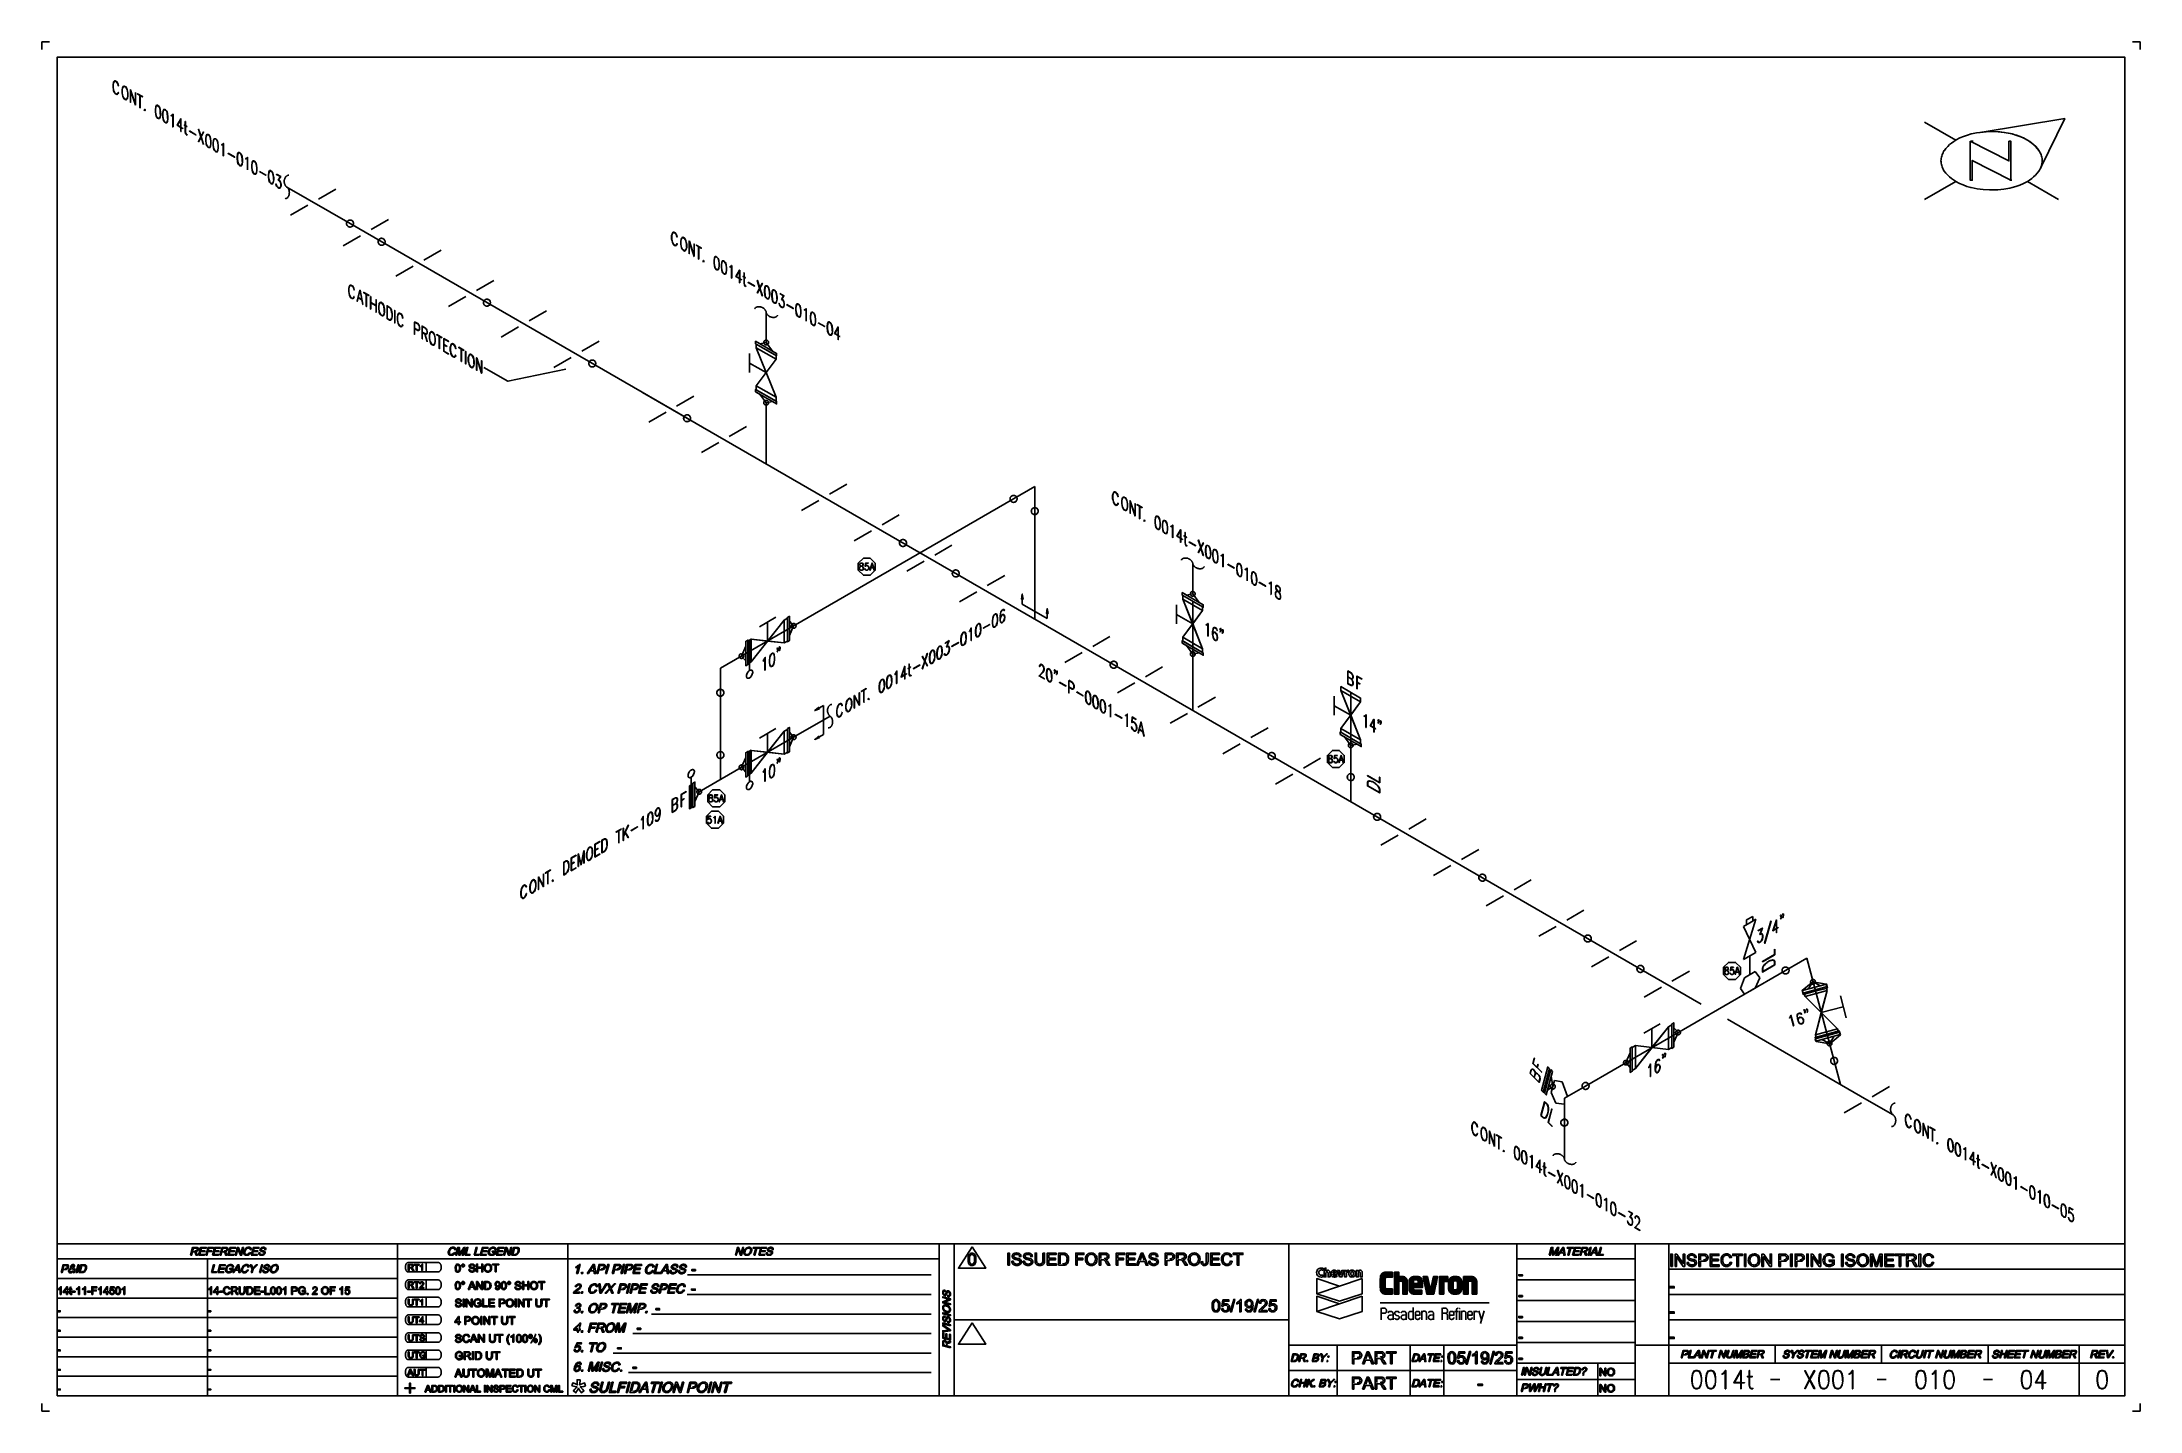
# Model space of a CAD drawing. Extents: x 0 to 17.2, y 0.1 to 11.3.
import ezdxf

# ---------------------------------------------------------------- set-up
doc = ezdxf.new("R2010")
doc.units = 0
doc.layers.get('0').update_dxf_attribs({"linetype": 'CONTINUOUS'})
for name, color, linetype in [('3', 1, 'CONTINUOUS'), ('BORDER', 3, 'CONTINUOUS'), ('BORDERTEXT', 7, 'CONTINUOUS'), ('COMP', 1, 'CONTINUOUS'), ('Continuation', 7, 'CONTINUOUS'), ('DL', 20, 'CONTINUOUS'), ('FITTINGS', 4, 'CONTINUOUS'), ('LOGO', 8, 'CONTINUOUS'), ('PART_PCML', 7, 'CONTINUOUS'), ('PIPE', 7, 'CONTINUOUS'), ('PIPE-ANNO', 150, 'CONTINUOUS'), ('TEXT', 7, 'CONTINUOUS'), ('UNAS.PIPE', 251, 'CONTINUOUS'), ('Welds', 7, 'CONTINUOUS')]:
    doc.layers.add(name, color=color, linetype=linetype)

msp = doc.modelspace()

# ---------------------------------------------------------------- linework, layer by layer
for points in [[(0.045, 11.292), (0.045, 11.23)], [(0.107, 11.292), (0.045, 11.292)], [(17.143, 11.292), (17.205, 11.292)], [(17.205, 11.292), (17.205, 11.23)], [(8.165, 7.657), (5.594, 6.172)], [(5.594, 5.263), (5.594, 6.172)], [(5.421, 5.163), (6.193, 5.609)], [(10.948, 5.232), (10.963, 5.22), (10.972, 5.211), (10.982, 5.197), (10.987, 5.182), (10.987, 5.153), (10.886, 5.211), (10.886, 5.24), (10.891, 5.249), (10.901, 5.252), (10.91, 5.25), (10.925, 5.246), (10.948, 5.232)], [(10.987, 5.281), (10.987, 5.236), (10.887, 5.293), (10.887, 5.295), (10.985, 5.239), (10.985, 5.282), (10.987, 5.281)], [(10.925, 5.244), (10.911, 5.248), (10.902, 5.25), (10.893, 5.247), (10.888, 5.238), (10.888, 5.211), (10.985, 5.156), (10.985, 5.183), (10.98, 5.197), (10.971, 5.21), (10.962, 5.219), (10.948, 5.231)], [(0.045, 0.1), (0.045, 0.162)], [(0.107, 0.1), (0.045, 0.1)], [(17.143, 0.1), (17.205, 0.1)], [(17.205, 0.1), (17.205, 0.162)]]:
    msp.add_lwpolyline(points)
at = {"layer": '3'}
for points in [[(5.978, 8.359), (5.979, 8.359), (5.98, 8.358), (5.981, 8.357), (5.982, 8.356), (5.983, 8.355), (5.983, 8.354), (5.984, 8.353), (5.985, 8.352), (5.986, 8.351), (5.986, 8.349), (5.986, 8.348), (5.987, 8.347), (5.987, 8.345), (5.987, 8.344), (5.987, 8.343), (5.987, 8.341), (5.987, 8.34), (5.987, 8.339), (5.986, 8.337), (5.986, 8.336), (5.986, 8.335), (5.985, 8.334), (5.984, 8.332), (5.983, 8.331), (5.983, 8.33), (5.982, 8.329), (5.981, 8.328), (5.98, 8.327), (5.979, 8.327), (5.978, 8.326), (5.976, 8.325), (5.975, 8.325), (5.974, 8.324), (5.972, 8.324), (5.971, 8.324), (5.97, 8.323), (5.968, 8.323), (5.967, 8.323), (5.966, 8.323), (5.964, 8.324), (5.963, 8.324), (5.962, 8.324), (5.961, 8.325), (5.958, 8.326), (5.958, 8.326), (5.957, 8.327), (5.956, 8.327), (5.955, 8.328), (5.954, 8.329), (5.953, 8.33), (5.952, 8.331), (5.951, 8.332), (5.951, 8.334), (5.95, 8.335), (5.95, 8.336), (5.949, 8.337), (5.949, 8.339), (5.949, 8.34), (5.948, 8.341), (5.948, 8.343), (5.948, 8.344), (5.949, 8.345), (5.949, 8.347), (5.949, 8.348), (5.95, 8.349), (5.95, 8.351), (5.951, 8.352), (5.951, 8.353), (5.952, 8.354), (5.953, 8.355), (5.954, 8.356), (5.955, 8.357), (5.956, 8.358), (5.957, 8.359), (5.958, 8.359), (5.959, 8.36), (5.961, 8.361), (5.962, 8.361), (5.963, 8.361), (5.964, 8.362), (5.966, 8.362), (5.967, 8.362), (5.968, 8.362), (5.97, 8.362), (5.971, 8.362), (5.972, 8.361), (5.974, 8.361), (5.975, 8.361), (5.978, 8.359)], [(6.174, 6.518), (6.174, 6.52), (6.174, 6.521), (6.174, 6.522), (6.175, 6.524), (6.175, 6.525), (6.176, 6.526), (6.176, 6.527), (6.177, 6.529), (6.178, 6.53), (6.178, 6.531), (6.179, 6.532), (6.18, 6.533), (6.181, 6.534), (6.182, 6.534), (6.184, 6.535), (6.185, 6.536), (6.186, 6.536), (6.187, 6.537), (6.189, 6.537), (6.19, 6.537), (6.191, 6.538), (6.193, 6.538), (6.194, 6.538), (6.195, 6.538), (6.197, 6.537), (6.198, 6.537), (6.199, 6.537), (6.201, 6.536), (6.202, 6.536), (6.203, 6.535), (6.204, 6.534), (6.205, 6.534), (6.206, 6.533), (6.207, 6.532), (6.208, 6.531), (6.209, 6.53), (6.21, 6.529), (6.21, 6.527), (6.211, 6.526), (6.212, 6.525), (6.212, 6.524), (6.212, 6.522), (6.213, 6.521), (6.213, 6.518), (6.213, 6.518), (6.213, 6.517), (6.213, 6.516), (6.212, 6.514), (6.212, 6.513), (6.212, 6.512), (6.211, 6.51), (6.21, 6.509), (6.21, 6.508), (6.209, 6.507), (6.208, 6.506), (6.207, 6.505), (6.206, 6.504), (6.205, 6.503), (6.204, 6.502), (6.203, 6.502), (6.202, 6.501), (6.201, 6.5), (6.199, 6.5), (6.198, 6.5), (6.197, 6.499), (6.195, 6.499), (6.194, 6.499), (6.193, 6.499), (6.191, 6.499), (6.19, 6.499), (6.189, 6.5), (6.187, 6.5), (6.186, 6.5), (6.185, 6.501), (6.184, 6.502), (6.182, 6.502), (6.181, 6.503), (6.18, 6.504), (6.179, 6.505), (6.178, 6.506), (6.178, 6.507), (6.177, 6.508), (6.176, 6.509), (6.176, 6.51), (6.175, 6.512), (6.175, 6.513), (6.174, 6.514), (6.174, 6.516), (6.174, 6.518)], [(5.786, 6.272), (5.786, 6.271), (5.786, 6.269), (5.786, 6.268), (5.785, 6.267), (5.785, 6.265), (5.785, 6.264), (5.784, 6.263), (5.783, 6.262), (5.783, 6.261), (5.782, 6.26), (5.781, 6.259), (5.78, 6.258), (5.779, 6.257), (5.778, 6.256), (5.777, 6.255), (5.775, 6.255), (5.774, 6.254), (5.773, 6.254), (5.772, 6.253), (5.77, 6.253), (5.769, 6.253), (5.767, 6.253), (5.766, 6.253), (5.765, 6.253), (5.763, 6.253), (5.762, 6.253), (5.761, 6.254), (5.76, 6.254), (5.758, 6.255), (5.757, 6.255), (5.756, 6.256), (5.755, 6.257), (5.754, 6.258), (5.753, 6.259), (5.752, 6.26), (5.751, 6.261), (5.75, 6.262), (5.75, 6.263), (5.749, 6.264), (5.749, 6.265), (5.748, 6.267), (5.748, 6.268), (5.748, 6.269), (5.747, 6.272), (5.747, 6.272), (5.747, 6.273), (5.748, 6.275), (5.748, 6.276), (5.748, 6.277), (5.749, 6.279), (5.749, 6.28), (5.75, 6.281), (5.75, 6.282), (5.751, 6.284), (5.752, 6.285), (5.753, 6.286), (5.754, 6.287), (5.755, 6.287), (5.756, 6.288), (5.757, 6.289), (5.758, 6.29), (5.76, 6.29), (5.761, 6.291), (5.762, 6.291), (5.763, 6.291), (5.765, 6.291), (5.766, 6.292), (5.767, 6.292), (5.769, 6.291), (5.77, 6.291), (5.772, 6.291), (5.773, 6.291), (5.774, 6.29), (5.775, 6.29), (5.777, 6.289), (5.778, 6.288), (5.779, 6.287), (5.78, 6.287), (5.781, 6.286), (5.782, 6.285), (5.783, 6.284), (5.783, 6.282), (5.784, 6.281), (5.785, 6.28), (5.785, 6.279), (5.785, 6.277), (5.786, 6.276), (5.786, 6.275), (5.786, 6.272)], [(9.467, 6.305), (9.468, 6.304), (9.469, 6.304), (9.47, 6.303), (9.471, 6.302), (9.472, 6.301), (9.473, 6.3), (9.474, 6.299), (9.474, 6.297), (9.475, 6.296), (9.475, 6.295), (9.476, 6.294), (9.476, 6.292), (9.476, 6.291), (9.477, 6.29), (9.477, 6.288), (9.477, 6.287), (9.476, 6.286), (9.476, 6.284), (9.476, 6.283), (9.475, 6.282), (9.475, 6.28), (9.474, 6.279), (9.474, 6.278), (9.473, 6.277), (9.472, 6.276), (9.471, 6.275), (9.47, 6.274), (9.469, 6.273), (9.468, 6.272), (9.467, 6.272), (9.466, 6.271), (9.464, 6.27), (9.463, 6.27), (9.462, 6.269), (9.461, 6.269), (9.459, 6.269), (9.458, 6.269), (9.456, 6.269), (9.455, 6.269), (9.454, 6.269), (9.452, 6.269), (9.451, 6.27), (9.45, 6.27), (9.447, 6.272), (9.447, 6.272), (9.446, 6.272), (9.445, 6.273), (9.444, 6.274), (9.443, 6.275), (9.442, 6.276), (9.441, 6.277), (9.441, 6.278), (9.44, 6.279), (9.439, 6.28), (9.439, 6.282), (9.439, 6.283), (9.438, 6.284), (9.438, 6.286), (9.438, 6.287), (9.438, 6.288), (9.438, 6.29), (9.438, 6.291), (9.438, 6.292), (9.439, 6.294), (9.439, 6.295), (9.439, 6.296), (9.44, 6.297), (9.441, 6.299), (9.441, 6.3), (9.442, 6.301), (9.443, 6.302), (9.444, 6.303), (9.445, 6.304), (9.446, 6.304), (9.447, 6.305), (9.449, 6.306), (9.45, 6.306), (9.451, 6.307), (9.452, 6.307), (9.454, 6.307), (9.455, 6.308), (9.456, 6.308), (9.458, 6.308), (9.459, 6.308), (9.461, 6.307), (9.462, 6.307), (9.463, 6.307), (9.464, 6.306), (9.467, 6.305)], [(10.759, 5.559), (10.76, 5.558), (10.761, 5.557), (10.762, 5.557), (10.763, 5.556), (10.764, 5.555), (10.765, 5.554), (10.766, 5.552), (10.767, 5.551), (10.767, 5.55), (10.768, 5.549), (10.768, 5.548), (10.768, 5.546), (10.769, 5.545), (10.769, 5.544), (10.769, 5.542), (10.769, 5.541), (10.769, 5.54), (10.768, 5.538), (10.768, 5.537), (10.768, 5.536), (10.767, 5.534), (10.767, 5.533), (10.766, 5.532), (10.765, 5.531), (10.764, 5.53), (10.763, 5.529), (10.762, 5.528), (10.761, 5.527), (10.76, 5.526), (10.759, 5.525), (10.758, 5.525), (10.757, 5.524), (10.755, 5.524), (10.754, 5.523), (10.753, 5.523), (10.751, 5.523), (10.75, 5.523), (10.749, 5.523), (10.747, 5.523), (10.746, 5.523), (10.745, 5.523), (10.743, 5.524), (10.742, 5.524), (10.74, 5.525), (10.74, 5.525), (10.739, 5.526), (10.737, 5.527), (10.736, 5.528), (10.735, 5.529), (10.735, 5.53), (10.734, 5.531), (10.733, 5.532), (10.732, 5.533), (10.732, 5.534), (10.731, 5.536), (10.731, 5.537), (10.73, 5.538), (10.73, 5.54), (10.73, 5.541), (10.73, 5.542), (10.73, 5.544), (10.73, 5.545), (10.73, 5.546), (10.731, 5.548), (10.731, 5.549), (10.732, 5.55), (10.732, 5.551), (10.733, 5.552), (10.734, 5.554), (10.735, 5.555), (10.735, 5.556), (10.736, 5.557), (10.737, 5.557), (10.739, 5.558), (10.74, 5.559), (10.741, 5.56), (10.742, 5.56), (10.743, 5.561), (10.745, 5.561), (10.746, 5.561), (10.747, 5.561), (10.749, 5.562), (10.75, 5.562), (10.751, 5.561), (10.753, 5.561), (10.754, 5.561), (10.755, 5.561), (10.757, 5.56), (10.759, 5.559)], [(5.786, 5.363), (5.786, 5.361), (5.786, 5.36), (5.786, 5.359), (5.785, 5.357), (5.785, 5.356), (5.785, 5.355), (5.784, 5.354), (5.783, 5.352), (5.783, 5.351), (5.782, 5.35), (5.781, 5.349), (5.78, 5.348), (5.779, 5.347), (5.778, 5.347), (5.777, 5.346), (5.775, 5.345), (5.774, 5.345), (5.773, 5.344), (5.772, 5.344), (5.77, 5.344), (5.769, 5.343), (5.767, 5.343), (5.766, 5.343), (5.765, 5.343), (5.763, 5.344), (5.762, 5.344), (5.761, 5.344), (5.76, 5.345), (5.758, 5.345), (5.757, 5.346), (5.756, 5.347), (5.755, 5.347), (5.754, 5.348), (5.753, 5.349), (5.752, 5.35), (5.751, 5.351), (5.75, 5.352), (5.75, 5.354), (5.749, 5.355), (5.749, 5.356), (5.748, 5.357), (5.748, 5.359), (5.748, 5.36), (5.747, 5.363), (5.747, 5.363), (5.747, 5.364), (5.748, 5.365), (5.748, 5.367), (5.748, 5.368), (5.749, 5.369), (5.749, 5.371), (5.75, 5.372), (5.75, 5.373), (5.751, 5.374), (5.752, 5.375), (5.753, 5.376), (5.754, 5.377), (5.755, 5.378), (5.756, 5.379), (5.757, 5.379), (5.758, 5.38), (5.76, 5.381), (5.761, 5.381), (5.762, 5.381), (5.763, 5.382), (5.765, 5.382), (5.766, 5.382), (5.767, 5.382), (5.769, 5.382), (5.77, 5.382), (5.772, 5.381), (5.773, 5.381), (5.774, 5.381), (5.775, 5.38), (5.777, 5.379), (5.778, 5.379), (5.779, 5.378), (5.78, 5.377), (5.781, 5.376), (5.782, 5.375), (5.783, 5.374), (5.783, 5.373), (5.784, 5.372), (5.785, 5.371), (5.785, 5.369), (5.785, 5.368), (5.786, 5.367), (5.786, 5.365), (5.786, 5.363)], [(5.401, 5.163), (5.401, 5.164), (5.401, 5.166), (5.402, 5.167), (5.402, 5.168), (5.402, 5.169), (5.403, 5.171), (5.404, 5.172), (5.404, 5.173), (5.405, 5.174), (5.406, 5.175), (5.407, 5.176), (5.408, 5.177), (5.409, 5.178), (5.41, 5.179), (5.411, 5.18), (5.412, 5.18), (5.413, 5.181), (5.415, 5.181), (5.416, 5.182), (5.417, 5.182), (5.419, 5.182), (5.42, 5.182), (5.421, 5.182), (5.423, 5.182), (5.424, 5.182), (5.425, 5.182), (5.427, 5.181), (5.428, 5.181), (5.429, 5.18), (5.43, 5.18), (5.432, 5.179), (5.433, 5.178), (5.434, 5.177), (5.435, 5.176), (5.436, 5.175), (5.436, 5.174), (5.437, 5.173), (5.438, 5.172), (5.438, 5.171), (5.439, 5.169), (5.439, 5.168), (5.44, 5.167), (5.44, 5.166), (5.44, 5.163), (5.44, 5.163), (5.44, 5.161), (5.44, 5.16), (5.44, 5.159), (5.439, 5.157), (5.439, 5.156), (5.438, 5.155), (5.438, 5.154), (5.437, 5.153), (5.436, 5.151), (5.436, 5.15), (5.435, 5.149), (5.434, 5.148), (5.433, 5.148), (5.432, 5.147), (5.43, 5.146), (5.429, 5.145), (5.428, 5.145), (5.427, 5.144), (5.425, 5.144), (5.424, 5.144), (5.423, 5.144), (5.421, 5.143), (5.42, 5.143), (5.419, 5.144), (5.417, 5.144), (5.416, 5.144), (5.415, 5.144), (5.413, 5.145), (5.412, 5.145), (5.411, 5.146), (5.41, 5.147), (5.409, 5.148), (5.408, 5.148), (5.407, 5.149), (5.406, 5.15), (5.405, 5.151), (5.404, 5.153), (5.404, 5.154), (5.403, 5.155), (5.402, 5.156), (5.402, 5.157), (5.402, 5.159), (5.401, 5.16), (5.401, 5.163)], [(14.535, 3.59), (14.534, 3.589), (14.533, 3.589), (14.531, 3.589), (14.53, 3.589), (14.529, 3.589), (14.527, 3.589), (14.526, 3.59), (14.525, 3.59), (14.523, 3.59), (14.522, 3.591), (14.521, 3.592), (14.52, 3.592), (14.519, 3.593), (14.518, 3.594), (14.517, 3.595), (14.516, 3.596), (14.515, 3.597), (14.514, 3.598), (14.513, 3.599), (14.513, 3.6), (14.512, 3.602), (14.512, 3.603), (14.511, 3.604), (14.511, 3.605), (14.511, 3.607), (14.511, 3.608), (14.511, 3.609), (14.511, 3.611), (14.511, 3.612), (14.512, 3.614), (14.512, 3.615), (14.512, 3.616), (14.513, 3.617), (14.514, 3.618), (14.514, 3.62), (14.515, 3.621), (14.516, 3.622), (14.517, 3.623), (14.518, 3.624), (14.519, 3.624), (14.52, 3.625), (14.522, 3.626), (14.523, 3.626), (14.525, 3.627), (14.525, 3.627), (14.527, 3.628), (14.528, 3.628), (14.529, 3.628), (14.531, 3.628), (14.532, 3.628), (14.533, 3.628), (14.535, 3.627), (14.536, 3.627), (14.537, 3.627), (14.539, 3.626), (14.54, 3.625), (14.541, 3.625), (14.542, 3.624), (14.543, 3.623), (14.544, 3.622), (14.545, 3.621), (14.546, 3.62), (14.547, 3.619), (14.547, 3.618), (14.548, 3.617), (14.548, 3.615), (14.549, 3.614), (14.549, 3.613), (14.549, 3.612), (14.55, 3.61), (14.55, 3.609), (14.55, 3.607), (14.55, 3.606), (14.549, 3.605), (14.549, 3.603), (14.549, 3.602), (14.548, 3.601), (14.548, 3.6), (14.547, 3.598), (14.546, 3.597), (14.545, 3.596), (14.544, 3.595), (14.544, 3.594), (14.543, 3.593), (14.541, 3.593), (14.54, 3.592), (14.539, 3.591), (14.538, 3.591), (14.535, 3.59)], [(13.407, 3.194), (13.407, 3.196), (13.407, 3.197), (13.408, 3.198), (13.408, 3.2), (13.408, 3.201), (13.409, 3.202), (13.41, 3.203), (13.41, 3.204), (13.411, 3.206), (13.412, 3.207), (13.413, 3.208), (13.414, 3.209), (13.415, 3.21), (13.416, 3.21), (13.417, 3.211), (13.418, 3.212), (13.419, 3.212), (13.421, 3.213), (13.422, 3.213), (13.423, 3.213), (13.425, 3.214), (13.426, 3.214), (13.427, 3.214), (13.429, 3.214), (13.43, 3.213), (13.431, 3.213), (13.433, 3.213), (13.434, 3.212), (13.435, 3.212), (13.436, 3.211), (13.438, 3.21), (13.439, 3.21), (13.44, 3.209), (13.441, 3.208), (13.442, 3.207), (13.442, 3.206), (13.443, 3.204), (13.444, 3.203), (13.444, 3.202), (13.445, 3.201), (13.445, 3.2), (13.446, 3.198), (13.446, 3.197), (13.446, 3.194), (13.446, 3.194), (13.446, 3.193), (13.446, 3.192), (13.446, 3.19), (13.445, 3.189), (13.445, 3.188), (13.444, 3.186), (13.444, 3.185), (13.443, 3.184), (13.442, 3.183), (13.442, 3.182), (13.441, 3.181), (13.44, 3.18), (13.439, 3.179), (13.438, 3.178), (13.436, 3.177), (13.435, 3.177), (13.434, 3.176), (13.433, 3.176), (13.431, 3.175), (13.43, 3.175), (13.429, 3.175), (13.427, 3.175), (13.426, 3.175), (13.425, 3.175), (13.423, 3.175), (13.422, 3.175), (13.421, 3.176), (13.419, 3.176), (13.418, 3.177), (13.417, 3.177), (13.416, 3.178), (13.415, 3.179), (13.414, 3.18), (13.413, 3.181), (13.412, 3.182), (13.411, 3.183), (13.41, 3.184), (13.41, 3.185), (13.409, 3.186), (13.408, 3.188), (13.408, 3.189), (13.408, 3.19), (13.407, 3.192), (13.407, 3.194)], [(14.66, 3.124), (14.662, 3.124), (14.663, 3.124), (14.664, 3.124), (14.666, 3.124), (14.667, 3.124), (14.668, 3.124), (14.67, 3.124), (14.671, 3.123), (14.672, 3.123), (14.673, 3.122), (14.675, 3.122), (14.676, 3.121), (14.677, 3.12), (14.678, 3.119), (14.679, 3.119), (14.68, 3.118), (14.681, 3.117), (14.682, 3.115), (14.682, 3.114), (14.683, 3.113), (14.683, 3.112), (14.684, 3.111), (14.684, 3.109), (14.684, 3.108), (14.685, 3.107), (14.685, 3.105), (14.685, 3.104), (14.685, 3.102), (14.684, 3.101), (14.684, 3.1), (14.684, 3.099), (14.683, 3.097), (14.683, 3.096), (14.682, 3.095), (14.681, 3.094), (14.68, 3.093), (14.679, 3.092), (14.678, 3.091), (14.677, 3.09), (14.676, 3.089), (14.675, 3.088), (14.674, 3.088), (14.673, 3.087), (14.67, 3.086), (14.67, 3.086), (14.669, 3.086), (14.668, 3.086), (14.666, 3.085), (14.665, 3.085), (14.664, 3.086), (14.662, 3.086), (14.661, 3.086), (14.66, 3.086), (14.658, 3.087), (14.657, 3.087), (14.656, 3.088), (14.655, 3.089), (14.654, 3.089), (14.653, 3.09), (14.652, 3.091), (14.651, 3.092), (14.65, 3.093), (14.649, 3.094), (14.648, 3.095), (14.648, 3.097), (14.647, 3.098), (14.647, 3.099), (14.646, 3.1), (14.646, 3.102), (14.646, 3.103), (14.646, 3.105), (14.646, 3.106), (14.646, 3.107), (14.646, 3.109), (14.647, 3.11), (14.647, 3.111), (14.647, 3.112), (14.648, 3.114), (14.649, 3.115), (14.649, 3.116), (14.65, 3.117), (14.651, 3.118), (14.652, 3.119), (14.653, 3.12), (14.654, 3.121), (14.655, 3.121), (14.656, 3.122), (14.658, 3.123), (14.66, 3.124)], [(13.02, 2.948), (13.02, 2.947), (13.019, 2.945), (13.019, 2.944), (13.019, 2.943), (13.018, 2.941), (13.018, 2.94), (13.017, 2.939), (13.017, 2.938), (13.016, 2.937), (13.015, 2.935), (13.014, 2.934), (13.013, 2.934), (13.012, 2.933), (13.011, 2.932), (13.01, 2.931), (13.009, 2.931), (13.007, 2.93), (13.006, 2.93), (13.005, 2.929), (13.004, 2.929), (13.002, 2.929), (13.001, 2.929), (13, 2.929), (12.998, 2.929), (12.997, 2.929), (12.995, 2.929), (12.994, 2.93), (12.993, 2.93), (12.992, 2.931), (12.99, 2.931), (12.989, 2.932), (12.988, 2.933), (12.987, 2.934), (12.986, 2.934), (12.985, 2.935), (12.984, 2.937), (12.984, 2.938), (12.983, 2.939), (12.982, 2.94), (12.982, 2.941), (12.982, 2.943), (12.981, 2.944), (12.981, 2.945), (12.981, 2.948), (12.981, 2.948), (12.981, 2.949), (12.981, 2.951), (12.981, 2.952), (12.982, 2.953), (12.982, 2.955), (12.982, 2.956), (12.983, 2.957), (12.984, 2.958), (12.984, 2.959), (12.985, 2.96), (12.986, 2.961), (12.987, 2.962), (12.988, 2.963), (12.989, 2.964), (12.99, 2.965), (12.992, 2.965), (12.993, 2.966), (12.994, 2.966), (12.995, 2.967), (12.997, 2.967), (12.998, 2.967), (13, 2.967), (13.001, 2.967), (13.002, 2.967), (13.004, 2.967), (13.005, 2.967), (13.006, 2.966), (13.007, 2.966), (13.009, 2.965), (13.01, 2.965), (13.011, 2.964), (13.012, 2.963), (13.013, 2.962), (13.014, 2.961), (13.015, 2.96), (13.016, 2.959), (13.017, 2.958), (13.017, 2.957), (13.018, 2.956), (13.018, 2.955), (13.019, 2.953), (13.019, 2.952), (13.019, 2.951), (13.02, 2.948)]]:
    msp.add_lwpolyline(points, dxfattribs=at)
at = {"layer": 'BORDER'}
for points in [[(0.169, 0.225), (17.081, 0.225), (17.081, 11.167), (0.169, 11.167), (0.169, 0.225)], [(16.589, 10.666), (15.897, 10.553)], [(16.589, 10.666), (16.395, 10.267)], [(17.081, 1.468), (0.169, 1.468)], [(2.953, 0.225), (2.953, 1.468)], [(4.347, 0.225), (4.347, 1.468)], [(7.382, 0.225), (7.382, 1.468)], [(7.506, 0.225), (7.506, 1.468)], [(10.242, 0.225), (10.242, 1.468)], [(12.107, 0.225), (12.107, 1.468)], [(13.077, 0.225), (13.077, 1.468)], [(13.35, 0.225), (13.35, 1.468)], [(7.382, 1.344), (0.169, 1.344)], [(1.399, 0.225), (1.399, 1.344)], [(5.324, 1.213), (7.317, 1.213)], [(13.077, 1.344), (12.107, 1.344)], [(13.35, 1.261), (17.081, 1.261)], [(1.399, 1.184), (0.169, 1.184)], [(2.953, 1.184), (1.399, 1.184)], [(5.322, 1.053), (7.317, 1.053)], [(10.843, 1.183), (10.657, 1.121), (10.471, 1.059), (10.657, 0.997), (10.843, 1.059), (10.843, 1.183)], [(10.843, 1.039), (10.657, 0.977), (10.471, 0.915), (10.657, 0.853), (10.843, 0.915), (10.843, 1.039)], [(13.077, 1.173), (12.107, 1.173)], [(13.35, 1.054), (17.081, 1.054)], [(1.399, 1.024), (0.169, 1.024)], [(1.399, 0.864), (0.169, 0.864)], [(2.953, 1.024), (1.399, 1.024)], [(2.953, 0.864), (1.399, 0.864)], [(5.03, 0.893), (7.317, 0.893)], [(11.882, 0.986), (10.99, 0.986)], [(13.077, 1.003), (12.107, 1.003)], [(1.399, 0.704), (0.169, 0.704)], [(2.953, 0.704), (1.399, 0.704)], [(4.877, 0.734), (7.317, 0.734)], [(7.514, 0.846), (10.242, 0.846)], [(13.077, 0.832), (12.107, 0.832)], [(13.35, 0.846), (17.081, 0.846)], [(1.399, 0.544), (0.169, 0.544)], [(2.953, 0.544), (1.399, 0.544)], [(4.718, 0.574), (7.317, 0.574)], [(12.107, 0.639), (10.242, 0.639)], [(10.639, 0.639), (10.639, 0.225)], [(11.236, 0.639), (11.236, 0.225)], [(11.51, 0.225), (11.51, 0.639)], [(13.077, 0.661), (12.107, 0.661)], [(13.077, 0.639), (17.081, 0.639)], [(16.708, 0.639), (16.708, 0.225)], [(1.399, 0.385), (0.169, 0.385)], [(2.953, 0.385), (1.399, 0.385)], [(4.841, 0.414), (7.317, 0.414)], [(12.107, 0.432), (10.242, 0.432)], [(13.077, 0.491), (12.107, 0.491)], [(13.077, 0.358), (12.107, 0.358)], [(13.35, 0.491), (17.081, 0.491)]]:
    msp.add_lwpolyline(points, dxfattribs=at)
at = {"layer": 'BORDERTEXT', "color": 7}
for points in [[(15.699, 10.49), (15.443, 10.637)], [(15.699, 10.49), (15.681, 10.479), (15.664, 10.466), (15.647, 10.453), (15.632, 10.438), (15.618, 10.422), (15.605, 10.406), (15.604, 10.404)], [(15.825, 10.54), (15.793, 10.531), (15.762, 10.52), (15.732, 10.507), (15.702, 10.492), (15.699, 10.49)], [(15.817, 10.48), (15.817, 10.161)], [(16.133, 10.319), (15.817, 10.48)], [(15.817, 10.464), (15.817, 10.48)], [(15.897, 10.553), (15.868, 10.549), (15.839, 10.543), (15.825, 10.54)], [(15.825, 10.48), (15.841, 10.48)], [(16.158, 10.54), (16.109, 10.55), (16.059, 10.556), (16.009, 10.559), (15.96, 10.559), (15.91, 10.555), (15.897, 10.553)], [(16.133, 10.48), (16.133, 10.319)], [(16.149, 10.48), (16.149, 10.161)], [(16.284, 10.49), (16.255, 10.505), (16.225, 10.519), (16.194, 10.53), (16.162, 10.539), (16.158, 10.54)], [(16.378, 10.404), (16.366, 10.421), (16.352, 10.437), (16.337, 10.451), (16.32, 10.465), (16.303, 10.477), (16.286, 10.489), (16.284, 10.49)], [(15.604, 10.404), (15.599, 10.396), (15.594, 10.387), (15.589, 10.378), (15.586, 10.369), (15.583, 10.359), (15.58, 10.35), (15.579, 10.34), (15.578, 10.33), (15.577, 10.321)], [(15.577, 10.321), (15.578, 10.311), (15.579, 10.301), (15.58, 10.291), (15.583, 10.281), (15.586, 10.272), (15.59, 10.262), (15.594, 10.253), (15.599, 10.245), (15.604, 10.237)], [(16.149, 10.161), (15.833, 10.323)], [(15.833, 10.323), (15.833, 10.161)], [(16.378, 10.404), (16.384, 10.396), (16.389, 10.387), (16.393, 10.378), (16.397, 10.369), (16.4, 10.359), (16.402, 10.35), (16.404, 10.34), (16.405, 10.33), (16.405, 10.321)], [(16.395, 10.266), (16.398, 10.275), (16.401, 10.285), (16.403, 10.295), (16.404, 10.305), (16.405, 10.315), (16.405, 10.321)], [(15.699, 10.152), (15.443, 10.004)], [(15.604, 10.237), (15.617, 10.22), (15.631, 10.205), (15.646, 10.19), (15.662, 10.176), (15.679, 10.164), (15.697, 10.153), (15.699, 10.152)], [(15.699, 10.152), (15.728, 10.136), (15.758, 10.123), (15.789, 10.111), (15.821, 10.102), (15.825, 10.101)], [(15.827, 10.162), (15.825, 10.163)], [(16.157, 10.161), (16.141, 10.161)], [(16.158, 10.101), (16.189, 10.11), (16.221, 10.121), (16.251, 10.134), (16.28, 10.149), (16.284, 10.152)], [(16.284, 10.152), (16.302, 10.163), (16.319, 10.175), (16.335, 10.189), (16.35, 10.203), (16.364, 10.219), (16.377, 10.236), (16.378, 10.237)], [(16.284, 10.152), (16.539, 10.004)], [(16.378, 10.237), (16.384, 10.245), (16.389, 10.254), (16.393, 10.263), (16.394, 10.266)], [(15.825, 10.101), (15.874, 10.091), (15.923, 10.085), (15.973, 10.082), (15.991, 10.082)], [(15.991, 10.082), (16.041, 10.083), (16.091, 10.089), (16.14, 10.097), (16.158, 10.101)], [(1.259, 1.374), (1.277, 1.438), (1.305, 1.438), (1.305, 1.438), (1.311, 1.438), (1.315, 1.438), (1.318, 1.437), (1.318, 1.437), (1.321, 1.435), (1.322, 1.433), (1.324, 1.43), (1.324, 1.43), (1.324, 1.427), (1.324, 1.424), (1.324, 1.421), (1.324, 1.421), (1.322, 1.416), (1.32, 1.412), (1.316, 1.409), (1.316, 1.409), (1.312, 1.406), (1.307, 1.404), (1.301, 1.403), (1.301, 1.403), (1.303, 1.402), (1.304, 1.401), (1.305, 1.4), (1.305, 1.4), (1.307, 1.397), (1.308, 1.395), (1.31, 1.391), (1.316, 1.374), (1.306, 1.374), (1.301, 1.387), (1.301, 1.387), (1.299, 1.391), (1.298, 1.394), (1.297, 1.396), (1.297, 1.396), (1.296, 1.398), (1.295, 1.399), (1.294, 1.4), (1.294, 1.4), (1.293, 1.401), (1.291, 1.402), (1.29, 1.402), (1.29, 1.402), (1.289, 1.402), (1.288, 1.402), (1.286, 1.402), (1.276, 1.402), (1.268, 1.374), (1.259, 1.374)], [(1.296, 1.41), (1.296, 1.41), (1.3, 1.41), (1.303, 1.41), (1.306, 1.411), (1.306, 1.411), (1.308, 1.412), (1.31, 1.413), (1.312, 1.415), (1.312, 1.415), (1.313, 1.417), (1.314, 1.419), (1.315, 1.421), (1.315, 1.421), (1.315, 1.424), (1.315, 1.426), (1.314, 1.428), (1.314, 1.428), (1.311, 1.43), (1.308, 1.431), (1.304, 1.431), (1.283, 1.431), (1.278, 1.41)], [(1.325, 1.374), (1.342, 1.438), (1.389, 1.438), (1.387, 1.431), (1.349, 1.431), (1.343, 1.411), (1.379, 1.411), (1.377, 1.403), (1.341, 1.403), (1.335, 1.381), (1.375, 1.381), (1.373, 1.374), (1.325, 1.374)], [(1.385, 1.374), (1.403, 1.438), (1.446, 1.438), (1.444, 1.431), (1.409, 1.431), (1.404, 1.411), (1.434, 1.411), (1.432, 1.403), (1.402, 1.403), (1.394, 1.374), (1.385, 1.374)], [(1.44, 1.374), (1.457, 1.438), (1.504, 1.438), (1.502, 1.431), (1.464, 1.431), (1.459, 1.411), (1.494, 1.411), (1.492, 1.403), (1.457, 1.403), (1.451, 1.381), (1.49, 1.381), (1.488, 1.374), (1.44, 1.374)], [(1.5, 1.374), (1.518, 1.438), (1.546, 1.438), (1.546, 1.438), (1.552, 1.438), (1.556, 1.438), (1.559, 1.437), (1.559, 1.437), (1.561, 1.435), (1.563, 1.433), (1.565, 1.43), (1.565, 1.43), (1.565, 1.427), (1.565, 1.424), (1.565, 1.421), (1.565, 1.421), (1.563, 1.416), (1.56, 1.412), (1.557, 1.409), (1.557, 1.409), (1.553, 1.406), (1.548, 1.404), (1.542, 1.403), (1.542, 1.403), (1.543, 1.402), (1.545, 1.401), (1.546, 1.4), (1.546, 1.4), (1.548, 1.397), (1.549, 1.395), (1.551, 1.391), (1.557, 1.374), (1.547, 1.374), (1.542, 1.387), (1.542, 1.387), (1.54, 1.391), (1.539, 1.394), (1.538, 1.396), (1.538, 1.396), (1.537, 1.398), (1.536, 1.399), (1.535, 1.4), (1.535, 1.4), (1.534, 1.401), (1.532, 1.402), (1.531, 1.402), (1.531, 1.402), (1.53, 1.402), (1.529, 1.402), (1.527, 1.402), (1.517, 1.402), (1.509, 1.374), (1.5, 1.374)], [(1.537, 1.41), (1.537, 1.41), (1.541, 1.41), (1.544, 1.41), (1.546, 1.411), (1.546, 1.411), (1.549, 1.412), (1.551, 1.413), (1.553, 1.415), (1.553, 1.415), (1.554, 1.417), (1.555, 1.419), (1.556, 1.421), (1.556, 1.421), (1.556, 1.424), (1.556, 1.426), (1.555, 1.428), (1.555, 1.428), (1.552, 1.43), (1.549, 1.431), (1.545, 1.431), (1.524, 1.431), (1.519, 1.41)], [(1.566, 1.374), (1.583, 1.438), (1.63, 1.438), (1.628, 1.431), (1.589, 1.431), (1.584, 1.411), (1.62, 1.411), (1.618, 1.403), (1.582, 1.403), (1.576, 1.381), (1.616, 1.381), (1.614, 1.374), (1.566, 1.374)], [(1.626, 1.374), (1.643, 1.438), (1.652, 1.438), (1.672, 1.388), (1.686, 1.438), (1.694, 1.438), (1.677, 1.374), (1.668, 1.374), (1.647, 1.424), (1.634, 1.374), (1.626, 1.374)], [(1.743, 1.396), (1.751, 1.394), (1.751, 1.394), (1.747, 1.388), (1.742, 1.382), (1.737, 1.378), (1.737, 1.378), (1.731, 1.375), (1.725, 1.373), (1.719, 1.373), (1.719, 1.373), (1.712, 1.373), (1.707, 1.374), (1.703, 1.377), (1.703, 1.377), (1.7, 1.38), (1.697, 1.384), (1.696, 1.389), (1.696, 1.389), (1.696, 1.395), (1.696, 1.4), (1.697, 1.406), (1.697, 1.406), (1.699, 1.413), (1.702, 1.419), (1.706, 1.424), (1.706, 1.424), (1.71, 1.429), (1.715, 1.433), (1.72, 1.436), (1.72, 1.436), (1.725, 1.438), (1.731, 1.439), (1.737, 1.439), (1.737, 1.439), (1.743, 1.439), (1.748, 1.437), (1.752, 1.434), (1.752, 1.434), (1.755, 1.431), (1.756, 1.426), (1.757, 1.421), (1.748, 1.419), (1.748, 1.419), (1.748, 1.423), (1.746, 1.426), (1.744, 1.429), (1.744, 1.429), (1.742, 1.431), (1.738, 1.432), (1.734, 1.432), (1.734, 1.432), (1.73, 1.432), (1.725, 1.431), (1.721, 1.429), (1.721, 1.429), (1.717, 1.426), (1.714, 1.423), (1.711, 1.419), (1.711, 1.419), (1.709, 1.415), (1.707, 1.411), (1.706, 1.407), (1.706, 1.407), (1.705, 1.401), (1.704, 1.396), (1.705, 1.392), (1.705, 1.392), (1.706, 1.388), (1.707, 1.385), (1.71, 1.383), (1.71, 1.383), (1.713, 1.381), (1.716, 1.38), (1.72, 1.38), (1.72, 1.38), (1.724, 1.38), (1.729, 1.382), (1.733, 1.384), (1.733, 1.384), (1.737, 1.387), (1.74, 1.391), (1.743, 1.396)], [(1.756, 1.374), (1.774, 1.438), (1.82, 1.438), (1.818, 1.431), (1.78, 1.431), (1.775, 1.411), (1.811, 1.411), (1.809, 1.403), (1.773, 1.403), (1.767, 1.381), (1.807, 1.381), (1.805, 1.374), (1.756, 1.374)], [(1.819, 1.394), (1.827, 1.395), (1.827, 1.395), (1.827, 1.392), (1.827, 1.389), (1.828, 1.387), (1.828, 1.387), (1.829, 1.385), (1.831, 1.384), (1.833, 1.382), (1.833, 1.382), (1.836, 1.381), (1.839, 1.38), (1.842, 1.38), (1.842, 1.38), (1.846, 1.38), (1.849, 1.381), (1.851, 1.382), (1.851, 1.382), (1.854, 1.383), (1.856, 1.384), (1.858, 1.386), (1.858, 1.386), (1.86, 1.387), (1.861, 1.389), (1.861, 1.391), (1.861, 1.391), (1.862, 1.393), (1.862, 1.395), (1.861, 1.397), (1.861, 1.397), (1.86, 1.398), (1.858, 1.399), (1.856, 1.4), (1.856, 1.4), (1.854, 1.401), (1.851, 1.402), (1.846, 1.403), (1.846, 1.403), (1.841, 1.405), (1.837, 1.406), (1.834, 1.408), (1.834, 1.408), (1.832, 1.409), (1.83, 1.411), (1.829, 1.414), (1.829, 1.414), (1.828, 1.416), (1.828, 1.419), (1.829, 1.422), (1.829, 1.422), (1.83, 1.425), (1.832, 1.428), (1.834, 1.431), (1.834, 1.431), (1.837, 1.433), (1.84, 1.436), (1.844, 1.437), (1.844, 1.437), (1.848, 1.438), (1.852, 1.439), (1.856, 1.439), (1.856, 1.439), (1.861, 1.439), (1.865, 1.438), (1.868, 1.437), (1.868, 1.437), (1.871, 1.435), (1.874, 1.433), (1.875, 1.43), (1.875, 1.43), (1.876, 1.427), (1.876, 1.424), (1.875, 1.42), (1.867, 1.419), (1.867, 1.419), (1.867, 1.423), (1.867, 1.426), (1.865, 1.429), (1.865, 1.429), (1.863, 1.43), (1.859, 1.432), (1.855, 1.432), (1.855, 1.432), (1.85, 1.432), (1.846, 1.431), (1.843, 1.429), (1.843, 1.429), (1.84, 1.427), (1.838, 1.425), (1.837, 1.422), (1.837, 1.422), (1.837, 1.42), (1.837, 1.418), (1.838, 1.416), (1.838, 1.416), (1.84, 1.415), (1.844, 1.413), (1.85, 1.412), (1.85, 1.412), (1.856, 1.41), (1.86, 1.409), (1.863, 1.408), (1.863, 1.408), (1.866, 1.406), (1.868, 1.404), (1.87, 1.401), (1.87, 1.401), (1.87, 1.398), (1.87, 1.395), (1.87, 1.392), (1.87, 1.392), (1.869, 1.389), (1.867, 1.385), (1.864, 1.382), (1.864, 1.382), (1.861, 1.379), (1.858, 1.377), (1.854, 1.375), (1.854, 1.375), (1.85, 1.374), (1.845, 1.373), (1.841, 1.373), (1.841, 1.373), (1.835, 1.373), (1.831, 1.374), (1.827, 1.375), (1.827, 1.375), (1.824, 1.377), (1.821, 1.38), (1.82, 1.383), (1.82, 1.383), (1.819, 1.386), (1.818, 1.39), (1.819, 1.394)], [(3.416, 1.396), (3.424, 1.394), (3.424, 1.394), (3.42, 1.388), (3.415, 1.382), (3.41, 1.378), (3.41, 1.378), (3.404, 1.375), (3.398, 1.373), (3.391, 1.373), (3.391, 1.373), (3.385, 1.373), (3.379, 1.374), (3.375, 1.377), (3.375, 1.377), (3.372, 1.38), (3.37, 1.384), (3.369, 1.389), (3.369, 1.389), (3.368, 1.395), (3.368, 1.4), (3.37, 1.406), (3.37, 1.406), (3.372, 1.413), (3.375, 1.419), (3.378, 1.424), (3.378, 1.424), (3.382, 1.429), (3.387, 1.433), (3.392, 1.436), (3.392, 1.436), (3.398, 1.438), (3.403, 1.439), (3.409, 1.439), (3.409, 1.439), (3.415, 1.439), (3.42, 1.437), (3.424, 1.434), (3.424, 1.434), (3.427, 1.431), (3.429, 1.426), (3.43, 1.421), (3.421, 1.419), (3.421, 1.419), (3.42, 1.423), (3.419, 1.426), (3.417, 1.429), (3.417, 1.429), (3.414, 1.431), (3.411, 1.432), (3.407, 1.432), (3.407, 1.432), (3.402, 1.432), (3.398, 1.431), (3.394, 1.429), (3.394, 1.429), (3.39, 1.426), (3.387, 1.423), (3.384, 1.419), (3.384, 1.419), (3.382, 1.415), (3.38, 1.411), (3.379, 1.407), (3.379, 1.407), (3.377, 1.401), (3.377, 1.396), (3.377, 1.392), (3.377, 1.392), (3.378, 1.388), (3.38, 1.385), (3.382, 1.383), (3.382, 1.383), (3.385, 1.381), (3.389, 1.38), (3.392, 1.38), (3.392, 1.38), (3.397, 1.38), (3.401, 1.382), (3.406, 1.384), (3.406, 1.384), (3.409, 1.387), (3.413, 1.391), (3.416, 1.396)], [(3.428, 1.374), (3.446, 1.438), (3.459, 1.438), (3.462, 1.393), (3.462, 1.393), (3.462, 1.389), (3.462, 1.385), (3.462, 1.383), (3.462, 1.383), (3.464, 1.386), (3.466, 1.389), (3.468, 1.393), (3.496, 1.438), (3.507, 1.438), (3.49, 1.374), (3.482, 1.374), (3.496, 1.428), (3.463, 1.374), (3.455, 1.374), (3.451, 1.429), (3.437, 1.374), (3.428, 1.374)], [(3.504, 1.374), (3.521, 1.438), (3.529, 1.438), (3.514, 1.381), (3.546, 1.381), (3.544, 1.374), (3.504, 1.374)], [(3.579, 1.374), (3.596, 1.438), (3.605, 1.438), (3.589, 1.381), (3.621, 1.381), (3.619, 1.374), (3.579, 1.374)], [(3.63, 1.374), (3.647, 1.438), (3.694, 1.438), (3.692, 1.431), (3.653, 1.431), (3.648, 1.411), (3.684, 1.411), (3.682, 1.403), (3.646, 1.403), (3.64, 1.381), (3.68, 1.381), (3.678, 1.374), (3.63, 1.374)], [(3.727, 1.399), (3.729, 1.407), (3.756, 1.407), (3.75, 1.383), (3.75, 1.383), (3.745, 1.38), (3.74, 1.377), (3.735, 1.375), (3.735, 1.375), (3.73, 1.374), (3.725, 1.373), (3.72, 1.373), (3.72, 1.373), (3.714, 1.373), (3.709, 1.374), (3.704, 1.377), (3.704, 1.377), (3.7, 1.38), (3.697, 1.384), (3.695, 1.388), (3.695, 1.388), (3.695, 1.394), (3.695, 1.4), (3.696, 1.406), (3.696, 1.406), (3.698, 1.412), (3.701, 1.418), (3.705, 1.423), (3.705, 1.423), (3.709, 1.428), (3.714, 1.432), (3.719, 1.435), (3.719, 1.435), (3.725, 1.438), (3.731, 1.439), (3.738, 1.439), (3.738, 1.439), (3.742, 1.439), (3.746, 1.438), (3.75, 1.437), (3.75, 1.437), (3.753, 1.435), (3.755, 1.433), (3.757, 1.431), (3.757, 1.431), (3.758, 1.428), (3.759, 1.424), (3.759, 1.42), (3.751, 1.418), (3.751, 1.418), (3.75, 1.421), (3.75, 1.424), (3.749, 1.426), (3.749, 1.426), (3.748, 1.428), (3.746, 1.429), (3.744, 1.43), (3.744, 1.43), (3.742, 1.431), (3.739, 1.432), (3.736, 1.432), (3.736, 1.432), (3.732, 1.432), (3.728, 1.431), (3.725, 1.43), (3.725, 1.43), (3.722, 1.429), (3.719, 1.427), (3.717, 1.426), (3.717, 1.426), (3.715, 1.424), (3.713, 1.421), (3.711, 1.419), (3.711, 1.419), (3.709, 1.415), (3.707, 1.411), (3.705, 1.406), (3.705, 1.406), (3.704, 1.401), (3.704, 1.396), (3.704, 1.392), (3.704, 1.392), (3.706, 1.388), (3.708, 1.385), (3.711, 1.383), (3.711, 1.383), (3.714, 1.382), (3.718, 1.381), (3.722, 1.38), (3.722, 1.38), (3.726, 1.381), (3.729, 1.381), (3.733, 1.382), (3.733, 1.382), (3.737, 1.384), (3.74, 1.385), (3.743, 1.387), (3.746, 1.399), (3.727, 1.399)], [(3.76, 1.374), (3.777, 1.438), (3.824, 1.438), (3.822, 1.431), (3.784, 1.431), (3.779, 1.411), (3.814, 1.411), (3.812, 1.403), (3.777, 1.403), (3.771, 1.381), (3.81, 1.381), (3.808, 1.374), (3.76, 1.374)], [(3.82, 1.374), (3.837, 1.438), (3.846, 1.438), (3.867, 1.388), (3.88, 1.438), (3.888, 1.438), (3.871, 1.374), (3.862, 1.374), (3.842, 1.424), (3.828, 1.374), (3.82, 1.374)], [(3.885, 1.374), (3.903, 1.438), (3.925, 1.438), (3.925, 1.438), (3.93, 1.438), (3.933, 1.438), (3.936, 1.437), (3.936, 1.437), (3.94, 1.436), (3.942, 1.435), (3.945, 1.433), (3.945, 1.433), (3.947, 1.43), (3.948, 1.426), (3.949, 1.422), (3.949, 1.422), (3.949, 1.417), (3.949, 1.412), (3.948, 1.406), (3.948, 1.406), (3.946, 1.402), (3.944, 1.397), (3.942, 1.393), (3.942, 1.393), (3.94, 1.39), (3.938, 1.387), (3.936, 1.384), (3.936, 1.384), (3.933, 1.382), (3.931, 1.38), (3.928, 1.378), (3.928, 1.378), (3.925, 1.377), (3.923, 1.376), (3.919, 1.375), (3.919, 1.375), (3.916, 1.374), (3.913, 1.374), (3.909, 1.374), (3.885, 1.374)], [(3.91, 1.381), (3.91, 1.381), (3.914, 1.381), (3.917, 1.382), (3.92, 1.382), (3.92, 1.382), (3.923, 1.383), (3.925, 1.384), (3.927, 1.386), (3.927, 1.386), (3.929, 1.388), (3.932, 1.391), (3.934, 1.394), (3.934, 1.394), (3.936, 1.398), (3.937, 1.402), (3.939, 1.406), (3.939, 1.406), (3.94, 1.413), (3.94, 1.418), (3.94, 1.422), (3.94, 1.422), (3.938, 1.425), (3.936, 1.428), (3.934, 1.429), (3.934, 1.429), (3.931, 1.43), (3.927, 1.431), (3.923, 1.431), (3.909, 1.431), (3.896, 1.381)], [(5.716, 1.374), (5.733, 1.438), (5.742, 1.438), (5.762, 1.388), (5.776, 1.438), (5.784, 1.438), (5.767, 1.374), (5.758, 1.374), (5.738, 1.424), (5.724, 1.374), (5.716, 1.374)], [(5.787, 1.405), (5.787, 1.405), (5.791, 1.415), (5.796, 1.423), (5.802, 1.43), (5.802, 1.43), (5.81, 1.435), (5.818, 1.438), (5.827, 1.439), (5.827, 1.439), (5.833, 1.439), (5.838, 1.438), (5.842, 1.435), (5.842, 1.435), (5.846, 1.432), (5.848, 1.428), (5.85, 1.423), (5.85, 1.423), (5.85, 1.418), (5.85, 1.412), (5.849, 1.406), (5.849, 1.406), (5.847, 1.4), (5.844, 1.394), (5.84, 1.388), (5.84, 1.388), (5.836, 1.384), (5.831, 1.38), (5.826, 1.377), (5.826, 1.377), (5.82, 1.374), (5.815, 1.373), (5.809, 1.373), (5.809, 1.373), (5.803, 1.373), (5.798, 1.374), (5.794, 1.377), (5.794, 1.377), (5.79, 1.38), (5.788, 1.384), (5.786, 1.389), (5.786, 1.389), (5.786, 1.394), (5.786, 1.4), (5.787, 1.405)], [(5.796, 1.405), (5.794, 1.398), (5.795, 1.392), (5.797, 1.387), (5.797, 1.387), (5.801, 1.383), (5.805, 1.381), (5.811, 1.38), (5.811, 1.38), (5.817, 1.381), (5.823, 1.383), (5.829, 1.387), (5.829, 1.387), (5.834, 1.392), (5.837, 1.398), (5.84, 1.406), (5.84, 1.406), (5.841, 1.411), (5.842, 1.416), (5.841, 1.42), (5.841, 1.42), (5.84, 1.423), (5.838, 1.426), (5.836, 1.429), (5.836, 1.429), (5.833, 1.431), (5.829, 1.432), (5.825, 1.432), (5.825, 1.432), (5.819, 1.431), (5.813, 1.429), (5.808, 1.426), (5.808, 1.426), (5.803, 1.421), (5.799, 1.414), (5.796, 1.405)], [(5.868, 1.374), (5.883, 1.431), (5.862, 1.431), (5.864, 1.438), (5.915, 1.438), (5.913, 1.431), (5.892, 1.431), (5.876, 1.374), (5.868, 1.374)], [(5.907, 1.374), (5.924, 1.438), (5.971, 1.438), (5.969, 1.431), (5.931, 1.431), (5.925, 1.411), (5.961, 1.411), (5.959, 1.403), (5.923, 1.403), (5.917, 1.381), (5.957, 1.381), (5.955, 1.374), (5.907, 1.374)], [(5.969, 1.394), (5.978, 1.395), (5.978, 1.395), (5.977, 1.392), (5.978, 1.389), (5.978, 1.387), (5.978, 1.387), (5.979, 1.385), (5.981, 1.384), (5.983, 1.382), (5.983, 1.382), (5.986, 1.381), (5.989, 1.38), (5.993, 1.38), (5.993, 1.38), (5.996, 1.38), (5.999, 1.381), (6.002, 1.382), (6.002, 1.382), (6.004, 1.383), (6.007, 1.384), (6.008, 1.386), (6.008, 1.386), (6.01, 1.387), (6.011, 1.389), (6.012, 1.391), (6.012, 1.391), (6.012, 1.393), (6.012, 1.395), (6.011, 1.397), (6.011, 1.397), (6.01, 1.398), (6.009, 1.399), (6.007, 1.4), (6.007, 1.4), (6.004, 1.401), (6.001, 1.402), (5.996, 1.403), (5.996, 1.403), (5.991, 1.405), (5.987, 1.406), (5.985, 1.408), (5.985, 1.408), (5.982, 1.409), (5.98, 1.411), (5.979, 1.414), (5.979, 1.414), (5.979, 1.416), (5.979, 1.419), (5.979, 1.422), (5.979, 1.422), (5.98, 1.425), (5.982, 1.428), (5.984, 1.431), (5.984, 1.431), (5.987, 1.433), (5.99, 1.435), (5.994, 1.437), (5.994, 1.437), (5.998, 1.438), (6.002, 1.439), (6.007, 1.439), (6.007, 1.439), (6.011, 1.439), (6.015, 1.438), (6.019, 1.437), (6.019, 1.437), (6.022, 1.435), (6.024, 1.433), (6.025, 1.43), (6.025, 1.43), (6.026, 1.427), (6.026, 1.424), (6.026, 1.42), (6.017, 1.419), (6.017, 1.419), (6.018, 1.423), (6.017, 1.426), (6.015, 1.429), (6.015, 1.429), (6.013, 1.43), (6.009, 1.432), (6.005, 1.432), (6.005, 1.432), (6, 1.432), (5.996, 1.431), (5.993, 1.429), (5.993, 1.429), (5.99, 1.427), (5.989, 1.425), (5.988, 1.422), (5.988, 1.422), (5.987, 1.42), (5.988, 1.418), (5.989, 1.416), (5.989, 1.416), (5.991, 1.415), (5.995, 1.413), (6, 1.412), (6, 1.412), (6.006, 1.41), (6.01, 1.409), (6.013, 1.408), (6.013, 1.408), (6.016, 1.406), (6.019, 1.404), (6.02, 1.401), (6.02, 1.401), (6.021, 1.398), (6.021, 1.395), (6.02, 1.392), (6.02, 1.392), (6.019, 1.389), (6.017, 1.385), (6.015, 1.382), (6.015, 1.382), (6.012, 1.379), (6.008, 1.377), (6.004, 1.375), (6.004, 1.375), (6, 1.374), (5.996, 1.373), (5.991, 1.373), (5.991, 1.373), (5.986, 1.373), (5.981, 1.374), (5.977, 1.375), (5.977, 1.375), (5.974, 1.377), (5.972, 1.38), (5.97, 1.383), (5.97, 1.383), (5.969, 1.386), (5.969, 1.39), (5.969, 1.394)], [(12.373, 1.374), (12.39, 1.438), (12.403, 1.438), (12.406, 1.393), (12.406, 1.393), (12.406, 1.389), (12.406, 1.385), (12.406, 1.383), (12.406, 1.383), (12.408, 1.386), (12.41, 1.389), (12.413, 1.393), (12.44, 1.438), (12.452, 1.438), (12.434, 1.374), (12.426, 1.374), (12.441, 1.428), (12.407, 1.374), (12.4, 1.374), (12.396, 1.429), (12.381, 1.374), (12.373, 1.374)], [(12.441, 1.374), (12.483, 1.438), (12.492, 1.438), (12.502, 1.374), (12.492, 1.374), (12.489, 1.393), (12.462, 1.393), (12.45, 1.374), (12.441, 1.374)], [(12.489, 1.4), (12.487, 1.418), (12.487, 1.418), (12.486, 1.423), (12.486, 1.428), (12.486, 1.432), (12.486, 1.432), (12.484, 1.427), (12.481, 1.423), (12.479, 1.419), (12.467, 1.4)], [(12.525, 1.374), (12.54, 1.431), (12.519, 1.431), (12.521, 1.438), (12.572, 1.438), (12.57, 1.431), (12.549, 1.431), (12.533, 1.374), (12.525, 1.374)], [(12.564, 1.374), (12.581, 1.438), (12.628, 1.438), (12.626, 1.431), (12.588, 1.431), (12.582, 1.411), (12.618, 1.411), (12.616, 1.403), (12.58, 1.403), (12.574, 1.381), (12.614, 1.381), (12.612, 1.374), (12.564, 1.374)], [(12.624, 1.374), (12.641, 1.438), (12.67, 1.438), (12.67, 1.438), (12.675, 1.438), (12.679, 1.438), (12.683, 1.437), (12.683, 1.437), (12.685, 1.435), (12.687, 1.433), (12.688, 1.43), (12.688, 1.43), (12.689, 1.427), (12.689, 1.424), (12.688, 1.421), (12.688, 1.421), (12.687, 1.416), (12.684, 1.412), (12.681, 1.409), (12.681, 1.409), (12.676, 1.406), (12.671, 1.404), (12.665, 1.403), (12.665, 1.403), (12.667, 1.402), (12.669, 1.401), (12.67, 1.4), (12.67, 1.4), (12.671, 1.397), (12.673, 1.395), (12.674, 1.391), (12.681, 1.374), (12.67, 1.374), (12.665, 1.387), (12.665, 1.387), (12.664, 1.391), (12.663, 1.394), (12.661, 1.396), (12.661, 1.396), (12.66, 1.398), (12.659, 1.399), (12.658, 1.4), (12.658, 1.4), (12.657, 1.401), (12.656, 1.402), (12.655, 1.402), (12.655, 1.402), (12.654, 1.402), (12.652, 1.402), (12.65, 1.402), (12.64, 1.402), (12.632, 1.374), (12.624, 1.374)], [(12.661, 1.41), (12.661, 1.41), (12.664, 1.41), (12.667, 1.41), (12.67, 1.411), (12.67, 1.411), (12.672, 1.412), (12.674, 1.413), (12.676, 1.415), (12.676, 1.415), (12.678, 1.417), (12.679, 1.419), (12.679, 1.421), (12.679, 1.421), (12.68, 1.424), (12.679, 1.426), (12.678, 1.428), (12.678, 1.428), (12.676, 1.43), (12.673, 1.431), (12.668, 1.431), (12.648, 1.431), (12.642, 1.41)], [(12.69, 1.374), (12.708, 1.438), (12.716, 1.438), (12.699, 1.374), (12.69, 1.374)], [(12.707, 1.374), (12.749, 1.438), (12.758, 1.438), (12.768, 1.374), (12.758, 1.374), (12.755, 1.393), (12.728, 1.393), (12.716, 1.374), (12.707, 1.374)], [(12.755, 1.4), (12.753, 1.418), (12.753, 1.418), (12.752, 1.423), (12.752, 1.428), (12.752, 1.432), (12.752, 1.432), (12.75, 1.427), (12.747, 1.423), (12.745, 1.419), (12.733, 1.4)], [(12.774, 1.374), (12.791, 1.438), (12.8, 1.438), (12.785, 1.381), (12.816, 1.381), (12.814, 1.374), (12.774, 1.374)], [(0.201, 1.232), (0.218, 1.296), (0.243, 1.296), (0.243, 1.296), (0.247, 1.296), (0.25, 1.296), (0.252, 1.296), (0.252, 1.296), (0.255, 1.295), (0.258, 1.294), (0.26, 1.293), (0.26, 1.293), (0.261, 1.291), (0.262, 1.289), (0.263, 1.286), (0.263, 1.286), (0.263, 1.284), (0.263, 1.281), (0.263, 1.277), (0.263, 1.277), (0.261, 1.272), (0.258, 1.268), (0.254, 1.264), (0.254, 1.264), (0.248, 1.26), (0.242, 1.258), (0.233, 1.258), (0.217, 1.258), (0.21, 1.232), (0.201, 1.232)], [(0.235, 1.265), (0.235, 1.265), (0.24, 1.266), (0.245, 1.267), (0.248, 1.269), (0.248, 1.269), (0.251, 1.271), (0.253, 1.274), (0.254, 1.277), (0.254, 1.277), (0.254, 1.28), (0.254, 1.282), (0.254, 1.284), (0.254, 1.284), (0.253, 1.286), (0.251, 1.287), (0.249, 1.288), (0.249, 1.288), (0.247, 1.288), (0.245, 1.288), (0.241, 1.289), (0.225, 1.289), (0.219, 1.265)], [(0.299, 1.239), (0.299, 1.239), (0.296, 1.237), (0.292, 1.234), (0.289, 1.233), (0.289, 1.233), (0.285, 1.231), (0.282, 1.231), (0.278, 1.23), (0.278, 1.23), (0.272, 1.231), (0.268, 1.233), (0.264, 1.237), (0.264, 1.237), (0.263, 1.241), (0.262, 1.245), (0.263, 1.249), (0.263, 1.249), (0.264, 1.253), (0.267, 1.257), (0.27, 1.26), (0.27, 1.26), (0.274, 1.263), (0.278, 1.266), (0.284, 1.269), (0.284, 1.269), (0.282, 1.272), (0.281, 1.275), (0.28, 1.277), (0.28, 1.277), (0.28, 1.279), (0.28, 1.281), (0.28, 1.283), (0.28, 1.283), (0.282, 1.287), (0.284, 1.29), (0.287, 1.293), (0.287, 1.293), (0.291, 1.295), (0.296, 1.297), (0.3, 1.297), (0.3, 1.297), (0.304, 1.297), (0.307, 1.296), (0.31, 1.293), (0.31, 1.293), (0.311, 1.29), (0.312, 1.287), (0.311, 1.283), (0.311, 1.283), (0.308, 1.278), (0.303, 1.272), (0.295, 1.268), (0.303, 1.253), (0.303, 1.253), (0.304, 1.256), (0.306, 1.259), (0.308, 1.262), (0.316, 1.26), (0.316, 1.26), (0.313, 1.255), (0.31, 1.25), (0.306, 1.246), (0.306, 1.246), (0.308, 1.243), (0.311, 1.239), (0.314, 1.236), (0.307, 1.23), (0.307, 1.23), (0.304, 1.232), (0.302, 1.235), (0.299, 1.239)], [(0.286, 1.263), (0.286, 1.263), (0.282, 1.261), (0.278, 1.259), (0.276, 1.256), (0.276, 1.256), (0.274, 1.254), (0.272, 1.252), (0.272, 1.25), (0.272, 1.25), (0.271, 1.247), (0.272, 1.244), (0.273, 1.242), (0.273, 1.242), (0.274, 1.239), (0.277, 1.238), (0.28, 1.237), (0.28, 1.237), (0.283, 1.238), (0.285, 1.238), (0.288, 1.24), (0.288, 1.24), (0.291, 1.241), (0.294, 1.243), (0.296, 1.245)], [(0.292, 1.273), (0.296, 1.275), (0.298, 1.277), (0.3, 1.278), (0.3, 1.278), (0.302, 1.28), (0.303, 1.281), (0.303, 1.283), (0.303, 1.283), (0.303, 1.285), (0.303, 1.287), (0.303, 1.289), (0.303, 1.289), (0.301, 1.29), (0.3, 1.291), (0.298, 1.291), (0.298, 1.291), (0.296, 1.291), (0.294, 1.29), (0.292, 1.289), (0.292, 1.289), (0.29, 1.287), (0.289, 1.286), (0.288, 1.284), (0.288, 1.284), (0.288, 1.283), (0.288, 1.282), (0.288, 1.28), (0.288, 1.28), (0.289, 1.279), (0.289, 1.278), (0.29, 1.277), (0.292, 1.273)], [(0.323, 1.232), (0.34, 1.296), (0.349, 1.296), (0.332, 1.232), (0.323, 1.232)], [(0.347, 1.232), (0.364, 1.296), (0.386, 1.296), (0.386, 1.296), (0.391, 1.296), (0.395, 1.296), (0.398, 1.295), (0.398, 1.295), (0.401, 1.294), (0.403, 1.293), (0.406, 1.291), (0.406, 1.291), (0.408, 1.287), (0.41, 1.284), (0.41, 1.28), (0.41, 1.28), (0.411, 1.275), (0.41, 1.27), (0.409, 1.264), (0.409, 1.264), (0.407, 1.259), (0.406, 1.255), (0.404, 1.251), (0.404, 1.251), (0.401, 1.248), (0.399, 1.244), (0.397, 1.242), (0.397, 1.242), (0.394, 1.239), (0.392, 1.237), (0.389, 1.236), (0.389, 1.236), (0.387, 1.235), (0.384, 1.233), (0.381, 1.233), (0.381, 1.233), (0.377, 1.232), (0.374, 1.232), (0.37, 1.232), (0.347, 1.232)], [(0.371, 1.239), (0.371, 1.239), (0.375, 1.239), (0.378, 1.24), (0.381, 1.24), (0.381, 1.24), (0.384, 1.241), (0.386, 1.242), (0.388, 1.244), (0.388, 1.244), (0.391, 1.246), (0.393, 1.249), (0.395, 1.252), (0.395, 1.252), (0.397, 1.256), (0.399, 1.26), (0.4, 1.264), (0.4, 1.264), (0.401, 1.271), (0.402, 1.276), (0.401, 1.28), (0.401, 1.28), (0.399, 1.283), (0.397, 1.286), (0.395, 1.287), (0.395, 1.287), (0.392, 1.288), (0.389, 1.288), (0.384, 1.289), (0.37, 1.289), (0.357, 1.239)], [(1.431, 1.232), (1.448, 1.296), (1.457, 1.296), (1.441, 1.239), (1.473, 1.239), (1.471, 1.232), (1.431, 1.232)], [(1.482, 1.232), (1.499, 1.296), (1.546, 1.296), (1.544, 1.289), (1.505, 1.289), (1.5, 1.269), (1.536, 1.269), (1.534, 1.261), (1.498, 1.261), (1.492, 1.239), (1.532, 1.239), (1.53, 1.232), (1.482, 1.232)], [(1.579, 1.257), (1.581, 1.264), (1.608, 1.265), (1.602, 1.241), (1.602, 1.241), (1.597, 1.237), (1.592, 1.235), (1.587, 1.233), (1.587, 1.233), (1.582, 1.232), (1.577, 1.231), (1.572, 1.23), (1.572, 1.23), (1.566, 1.231), (1.561, 1.232), (1.556, 1.235), (1.556, 1.235), (1.552, 1.238), (1.549, 1.242), (1.547, 1.246), (1.547, 1.246), (1.547, 1.252), (1.547, 1.257), (1.548, 1.264), (1.548, 1.264), (1.55, 1.27), (1.553, 1.276), (1.557, 1.281), (1.557, 1.281), (1.561, 1.286), (1.566, 1.29), (1.571, 1.293), (1.571, 1.293), (1.577, 1.296), (1.583, 1.297), (1.59, 1.297), (1.59, 1.297), (1.594, 1.297), (1.598, 1.296), (1.602, 1.295), (1.602, 1.295), (1.605, 1.293), (1.607, 1.291), (1.609, 1.289), (1.609, 1.289), (1.61, 1.286), (1.611, 1.282), (1.611, 1.278), (1.603, 1.276), (1.603, 1.276), (1.602, 1.279), (1.602, 1.282), (1.601, 1.284), (1.601, 1.284), (1.6, 1.286), (1.598, 1.287), (1.596, 1.288), (1.596, 1.288), (1.594, 1.289), (1.591, 1.29), (1.588, 1.29), (1.588, 1.29), (1.584, 1.29), (1.58, 1.289), (1.577, 1.288), (1.577, 1.288), (1.574, 1.287), (1.571, 1.285), (1.569, 1.283), (1.569, 1.283), (1.567, 1.281), (1.565, 1.279), (1.563, 1.277), (1.563, 1.277), (1.561, 1.273), (1.559, 1.269), (1.557, 1.264), (1.557, 1.264), (1.556, 1.259), (1.556, 1.254), (1.556, 1.25), (1.556, 1.25), (1.558, 1.246), (1.56, 1.243), (1.563, 1.241), (1.563, 1.241), (1.566, 1.239), (1.57, 1.238), (1.574, 1.238), (1.574, 1.238), (1.578, 1.238), (1.581, 1.239), (1.585, 1.24), (1.585, 1.24), (1.589, 1.242), (1.592, 1.243), (1.595, 1.245), (1.598, 1.257), (1.579, 1.257)], [(1.605, 1.232), (1.647, 1.296), (1.656, 1.296), (1.665, 1.232), (1.656, 1.232), (1.653, 1.251), (1.626, 1.251), (1.614, 1.232), (1.605, 1.232)], [(1.653, 1.258), (1.651, 1.276), (1.651, 1.276), (1.65, 1.281), (1.65, 1.286), (1.65, 1.289), (1.65, 1.289), (1.648, 1.285), (1.645, 1.281), (1.643, 1.277), (1.631, 1.258)], [(1.724, 1.254), (1.732, 1.252), (1.732, 1.252), (1.728, 1.246), (1.724, 1.24), (1.718, 1.236), (1.718, 1.236), (1.713, 1.233), (1.706, 1.231), (1.7, 1.23), (1.7, 1.23), (1.693, 1.231), (1.688, 1.232), (1.684, 1.235), (1.684, 1.235), (1.681, 1.238), (1.679, 1.242), (1.677, 1.247), (1.677, 1.247), (1.677, 1.253), (1.677, 1.258), (1.679, 1.264), (1.679, 1.264), (1.681, 1.271), (1.684, 1.277), (1.687, 1.282), (1.687, 1.282), (1.691, 1.287), (1.696, 1.29), (1.701, 1.293), (1.701, 1.293), (1.707, 1.296), (1.712, 1.297), (1.718, 1.297), (1.718, 1.297), (1.724, 1.297), (1.729, 1.295), (1.733, 1.292), (1.733, 1.292), (1.736, 1.289), (1.738, 1.284), (1.738, 1.278), (1.729, 1.276), (1.729, 1.276), (1.729, 1.281), (1.728, 1.284), (1.726, 1.287), (1.726, 1.287), (1.723, 1.289), (1.72, 1.29), (1.716, 1.29), (1.716, 1.29), (1.711, 1.29), (1.706, 1.288), (1.702, 1.286), (1.702, 1.286), (1.699, 1.284), (1.695, 1.281), (1.693, 1.277), (1.693, 1.277), (1.69, 1.273), (1.689, 1.269), (1.687, 1.264), (1.687, 1.264), (1.686, 1.259), (1.686, 1.254), (1.686, 1.25), (1.686, 1.25), (1.687, 1.246), (1.688, 1.243), (1.691, 1.241), (1.691, 1.241), (1.694, 1.239), (1.697, 1.238), (1.701, 1.238), (1.701, 1.238), (1.706, 1.238), (1.71, 1.24), (1.714, 1.242), (1.714, 1.242), (1.718, 1.245), (1.722, 1.249), (1.724, 1.254)], [(1.756, 1.232), (1.763, 1.259), (1.748, 1.296), (1.758, 1.296), (1.766, 1.277), (1.766, 1.277), (1.767, 1.273), (1.769, 1.269), (1.77, 1.266), (1.77, 1.266), (1.773, 1.269), (1.776, 1.273), (1.78, 1.277), (1.797, 1.296), (1.807, 1.296), (1.772, 1.259), (1.764, 1.232), (1.756, 1.232)], [(1.824, 1.232), (1.842, 1.296), (1.85, 1.296), (1.833, 1.232), (1.824, 1.232)], [(1.851, 1.252), (1.859, 1.253), (1.859, 1.253), (1.859, 1.25), (1.859, 1.247), (1.859, 1.245), (1.859, 1.245), (1.86, 1.243), (1.862, 1.241), (1.864, 1.24), (1.864, 1.24), (1.867, 1.239), (1.87, 1.238), (1.874, 1.238), (1.874, 1.238), (1.877, 1.238), (1.88, 1.239), (1.883, 1.24), (1.883, 1.24), (1.886, 1.241), (1.888, 1.242), (1.89, 1.244), (1.89, 1.244), (1.891, 1.245), (1.892, 1.247), (1.893, 1.249), (1.893, 1.249), (1.893, 1.251), (1.893, 1.253), (1.893, 1.254), (1.893, 1.254), (1.892, 1.256), (1.89, 1.257), (1.888, 1.258), (1.888, 1.258), (1.886, 1.259), (1.882, 1.26), (1.877, 1.261), (1.877, 1.261), (1.872, 1.263), (1.868, 1.264), (1.866, 1.265), (1.866, 1.265), (1.863, 1.267), (1.862, 1.269), (1.86, 1.271), (1.86, 1.271), (1.86, 1.274), (1.86, 1.277), (1.86, 1.279), (1.86, 1.279), (1.861, 1.283), (1.863, 1.286), (1.866, 1.289), (1.866, 1.289), (1.868, 1.291), (1.872, 1.293), (1.875, 1.295), (1.875, 1.295), (1.879, 1.296), (1.884, 1.297), (1.888, 1.297), (1.888, 1.297), (1.892, 1.297), (1.896, 1.296), (1.9, 1.295), (1.9, 1.295), (1.903, 1.293), (1.905, 1.291), (1.906, 1.288), (1.906, 1.288), (1.907, 1.285), (1.907, 1.282), (1.907, 1.278), (1.899, 1.277), (1.899, 1.277), (1.899, 1.281), (1.898, 1.284), (1.897, 1.287), (1.897, 1.287), (1.894, 1.288), (1.891, 1.289), (1.886, 1.29), (1.886, 1.29), (1.881, 1.289), (1.877, 1.288), (1.874, 1.287), (1.874, 1.287), (1.872, 1.285), (1.87, 1.283), (1.869, 1.28), (1.869, 1.28), (1.868, 1.278), (1.869, 1.276), (1.87, 1.274), (1.87, 1.274), (1.872, 1.273), (1.876, 1.271), (1.881, 1.27), (1.881, 1.27), (1.887, 1.268), (1.892, 1.267), (1.895, 1.266), (1.895, 1.266), (1.897, 1.264), (1.9, 1.261), (1.901, 1.259), (1.901, 1.259), (1.902, 1.256), (1.902, 1.253), (1.901, 1.25), (1.901, 1.25), (1.9, 1.246), (1.898, 1.243), (1.896, 1.24), (1.896, 1.24), (1.893, 1.237), (1.889, 1.235), (1.885, 1.233), (1.885, 1.233), (1.881, 1.232), (1.877, 1.231), (1.872, 1.23), (1.872, 1.23), (1.867, 1.231), (1.862, 1.232), (1.858, 1.233), (1.858, 1.233), (1.855, 1.235), (1.853, 1.238), (1.851, 1.241), (1.851, 1.241), (1.85, 1.244), (1.85, 1.248), (1.851, 1.252)], [(1.914, 1.263), (1.914, 1.263), (1.918, 1.273), (1.923, 1.281), (1.929, 1.288), (1.929, 1.288), (1.937, 1.293), (1.945, 1.296), (1.954, 1.297), (1.954, 1.297), (1.96, 1.297), (1.965, 1.295), (1.969, 1.293), (1.969, 1.293), (1.973, 1.29), (1.975, 1.286), (1.977, 1.281), (1.977, 1.281), (1.978, 1.276), (1.977, 1.27), (1.976, 1.264), (1.976, 1.264), (1.974, 1.257), (1.971, 1.252), (1.967, 1.246), (1.967, 1.246), (1.963, 1.241), (1.958, 1.237), (1.953, 1.234), (1.953, 1.234), (1.947, 1.232), (1.942, 1.231), (1.936, 1.23), (1.936, 1.23), (1.93, 1.231), (1.925, 1.232), (1.921, 1.235), (1.921, 1.235), (1.917, 1.238), (1.915, 1.242), (1.913, 1.247), (1.913, 1.247), (1.913, 1.252), (1.913, 1.257), (1.914, 1.263)], [(1.923, 1.263), (1.922, 1.256), (1.922, 1.25), (1.924, 1.244), (1.924, 1.244), (1.928, 1.241), (1.932, 1.239), (1.938, 1.238), (1.938, 1.238), (1.944, 1.239), (1.95, 1.241), (1.956, 1.245), (1.956, 1.245), (1.961, 1.25), (1.964, 1.256), (1.967, 1.264), (1.967, 1.264), (1.968, 1.269), (1.969, 1.273), (1.968, 1.278), (1.968, 1.278), (1.967, 1.281), (1.965, 1.284), (1.963, 1.287), (1.963, 1.287), (1.96, 1.289), (1.956, 1.29), (1.952, 1.29), (1.952, 1.29), (1.946, 1.289), (1.94, 1.287), (1.935, 1.284), (1.935, 1.284), (1.93, 1.279), (1.926, 1.272), (1.923, 1.263)], [(3.041, 1.248), (3.041, 1.299), (3.064, 1.299), (3.064, 1.299), (3.068, 1.299), (3.072, 1.299), (3.075, 1.298), (3.075, 1.298), (3.077, 1.297), (3.079, 1.295), (3.08, 1.293), (3.08, 1.293), (3.081, 1.291), (3.082, 1.288), (3.082, 1.285), (3.082, 1.285), (3.082, 1.282), (3.081, 1.279), (3.079, 1.276), (3.079, 1.276), (3.076, 1.274), (3.072, 1.272), (3.068, 1.271), (3.068, 1.271), (3.07, 1.27), (3.071, 1.27), (3.072, 1.269), (3.072, 1.269), (3.074, 1.267), (3.076, 1.264), (3.078, 1.262), (3.087, 1.248), (3.078, 1.248), (3.071, 1.259), (3.071, 1.259), (3.069, 1.261), (3.068, 1.264), (3.066, 1.266), (3.066, 1.266), (3.065, 1.267), (3.064, 1.268), (3.063, 1.269), (3.063, 1.269), (3.062, 1.27), (3.061, 1.27), (3.06, 1.271), (3.06, 1.271), (3.059, 1.271), (3.058, 1.271), (3.056, 1.271), (3.048, 1.271), (3.048, 1.248), (3.041, 1.248)], [(3.063, 1.277), (3.063, 1.277), (3.066, 1.277), (3.068, 1.277), (3.07, 1.278), (3.07, 1.278), (3.072, 1.278), (3.073, 1.279), (3.074, 1.281), (3.074, 1.281), (3.075, 1.282), (3.075, 1.284), (3.075, 1.285), (3.075, 1.285), (3.075, 1.288), (3.074, 1.29), (3.073, 1.291), (3.073, 1.291), (3.071, 1.293), (3.068, 1.293), (3.064, 1.294), (3.048, 1.294), (3.048, 1.277)], [(3.106, 1.248), (3.106, 1.293), (3.089, 1.293), (3.089, 1.299), (3.13, 1.299), (3.13, 1.293), (3.113, 1.293), (3.113, 1.248), (3.106, 1.248)], [(3.158, 1.248), (3.152, 1.248), (3.152, 1.288), (3.152, 1.288), (3.15, 1.287), (3.148, 1.285), (3.146, 1.284), (3.146, 1.284), (3.144, 1.283), (3.141, 1.281), (3.139, 1.281), (3.139, 1.287), (3.139, 1.287), (3.143, 1.288), (3.146, 1.29), (3.149, 1.293), (3.149, 1.293), (3.151, 1.295), (3.153, 1.297), (3.154, 1.3), (3.158, 1.3), (3.158, 1.248)], [(3.425, 1.268), (3.425, 1.268), (3.425, 1.276), (3.426, 1.282), (3.427, 1.287), (3.427, 1.287), (3.429, 1.291), (3.432, 1.295), (3.434, 1.298), (3.434, 1.298), (3.438, 1.3), (3.442, 1.301), (3.446, 1.301), (3.446, 1.301), (3.449, 1.301), (3.452, 1.3), (3.455, 1.299), (3.455, 1.299), (3.458, 1.298), (3.46, 1.296), (3.462, 1.293), (3.462, 1.293), (3.463, 1.29), (3.465, 1.287), (3.466, 1.284), (3.466, 1.284), (3.466, 1.279), (3.467, 1.274), (3.467, 1.268), (3.467, 1.268), (3.467, 1.261), (3.466, 1.255), (3.465, 1.25), (3.465, 1.25), (3.463, 1.246), (3.461, 1.242), (3.458, 1.239), (3.458, 1.239), (3.454, 1.237), (3.45, 1.236), (3.446, 1.236), (3.446, 1.236), (3.44, 1.236), (3.435, 1.239), (3.431, 1.242), (3.431, 1.242), (3.428, 1.249), (3.426, 1.257), (3.425, 1.268)], [(3.433, 1.268), (3.434, 1.259), (3.435, 1.252), (3.437, 1.247), (3.437, 1.247), (3.44, 1.244), (3.443, 1.243), (3.446, 1.242), (3.446, 1.242), (3.449, 1.243), (3.453, 1.244), (3.455, 1.247), (3.455, 1.247), (3.457, 1.252), (3.459, 1.259), (3.459, 1.268), (3.459, 1.268), (3.459, 1.278), (3.457, 1.285), (3.455, 1.29), (3.455, 1.29), (3.453, 1.293), (3.449, 1.294), (3.446, 1.295), (3.446, 1.295), (3.443, 1.294), (3.44, 1.293), (3.437, 1.29), (3.437, 1.29), (3.435, 1.285), (3.434, 1.278), (3.433, 1.268)], [(3.477, 1.29), (3.477, 1.29), (3.477, 1.293), (3.479, 1.296), (3.481, 1.299), (3.481, 1.299), (3.483, 1.301), (3.486, 1.302), (3.489, 1.302), (3.489, 1.302), (3.492, 1.302), (3.495, 1.301), (3.498, 1.299), (3.498, 1.299), (3.5, 1.296), (3.501, 1.293), (3.501, 1.29), (3.501, 1.29), (3.501, 1.287), (3.5, 1.284), (3.498, 1.281), (3.498, 1.281), (3.495, 1.279), (3.492, 1.278), (3.489, 1.278), (3.489, 1.278), (3.486, 1.278), (3.483, 1.279), (3.481, 1.281), (3.481, 1.281), (3.479, 1.284), (3.477, 1.287), (3.477, 1.29)], [(3.482, 1.29), (3.482, 1.288), (3.483, 1.286), (3.484, 1.285), (3.484, 1.285), (3.486, 1.284), (3.487, 1.283), (3.489, 1.283), (3.489, 1.283), (3.491, 1.283), (3.493, 1.284), (3.494, 1.285), (3.494, 1.285), (3.496, 1.286), (3.496, 1.288), (3.497, 1.29), (3.497, 1.29), (3.496, 1.292), (3.496, 1.294), (3.494, 1.295), (3.494, 1.295), (3.493, 1.297), (3.491, 1.297), (3.489, 1.297), (3.489, 1.297), (3.487, 1.297), (3.486, 1.297), (3.484, 1.295), (3.484, 1.295), (3.483, 1.294), (3.482, 1.292), (3.482, 1.29)], [(3.536, 1.257), (3.544, 1.258), (3.544, 1.258), (3.545, 1.255), (3.546, 1.252), (3.547, 1.25), (3.547, 1.25), (3.549, 1.248), (3.551, 1.247), (3.554, 1.245), (3.554, 1.245), (3.557, 1.244), (3.56, 1.243), (3.564, 1.243), (3.564, 1.243), (3.567, 1.243), (3.57, 1.244), (3.572, 1.245), (3.572, 1.245), (3.574, 1.246), (3.576, 1.247), (3.578, 1.249), (3.578, 1.249), (3.579, 1.25), (3.579, 1.252), (3.58, 1.254), (3.58, 1.254), (3.579, 1.256), (3.579, 1.258), (3.578, 1.259), (3.578, 1.259), (3.576, 1.261), (3.574, 1.262), (3.572, 1.263), (3.572, 1.263), (3.57, 1.264), (3.566, 1.265), (3.56, 1.266), (3.56, 1.266), (3.555, 1.268), (3.551, 1.269), (3.548, 1.27), (3.548, 1.27), (3.545, 1.272), (3.543, 1.274), (3.541, 1.276), (3.541, 1.276), (3.54, 1.279), (3.539, 1.282), (3.539, 1.284), (3.539, 1.284), (3.539, 1.288), (3.54, 1.291), (3.542, 1.294), (3.542, 1.294), (3.544, 1.296), (3.546, 1.298), (3.55, 1.3), (3.55, 1.3), (3.553, 1.301), (3.557, 1.302), (3.562, 1.302), (3.562, 1.302), (3.566, 1.302), (3.57, 1.301), (3.574, 1.3), (3.574, 1.3), (3.578, 1.298), (3.58, 1.296), (3.583, 1.293), (3.583, 1.293), (3.584, 1.29), (3.585, 1.287), (3.586, 1.283), (3.578, 1.282), (3.578, 1.282), (3.577, 1.286), (3.575, 1.289), (3.573, 1.292), (3.573, 1.292), (3.57, 1.293), (3.566, 1.294), (3.562, 1.295), (3.562, 1.295), (3.557, 1.294), (3.553, 1.293), (3.551, 1.292), (3.551, 1.292), (3.549, 1.29), (3.548, 1.288), (3.547, 1.285), (3.547, 1.285), (3.547, 1.283), (3.548, 1.281), (3.55, 1.279), (3.55, 1.279), (3.552, 1.278), (3.556, 1.276), (3.562, 1.275), (3.562, 1.275), (3.569, 1.273), (3.573, 1.272), (3.577, 1.271), (3.577, 1.271), (3.58, 1.269), (3.583, 1.267), (3.585, 1.264), (3.585, 1.264), (3.587, 1.261), (3.587, 1.258), (3.588, 1.255), (3.588, 1.255), (3.587, 1.251), (3.586, 1.248), (3.585, 1.245), (3.585, 1.245), (3.583, 1.242), (3.58, 1.24), (3.576, 1.238), (3.576, 1.238), (3.573, 1.237), (3.568, 1.236), (3.564, 1.236), (3.564, 1.236), (3.558, 1.236), (3.554, 1.237), (3.549, 1.238), (3.549, 1.238), (3.546, 1.24), (3.543, 1.243), (3.54, 1.246), (3.54, 1.246), (3.538, 1.249), (3.537, 1.253), (3.536, 1.257)], [(3.6, 1.237), (3.6, 1.301), (3.608, 1.301), (3.608, 1.275), (3.642, 1.275), (3.642, 1.301), (3.65, 1.301), (3.65, 1.237), (3.642, 1.237), (3.642, 1.267), (3.608, 1.267), (3.608, 1.237), (3.6, 1.237)], [(3.662, 1.268), (3.662, 1.268), (3.663, 1.278), (3.666, 1.286), (3.67, 1.293), (3.67, 1.293), (3.677, 1.298), (3.684, 1.301), (3.693, 1.302), (3.693, 1.302), (3.698, 1.302), (3.704, 1.3), (3.709, 1.298), (3.709, 1.298), (3.713, 1.295), (3.717, 1.291), (3.72, 1.286), (3.72, 1.286), (3.722, 1.281), (3.723, 1.275), (3.723, 1.269), (3.723, 1.269), (3.723, 1.262), (3.722, 1.257), (3.72, 1.251), (3.72, 1.251), (3.717, 1.247), (3.713, 1.243), (3.708, 1.24), (3.708, 1.24), (3.703, 1.237), (3.698, 1.236), (3.693, 1.236), (3.693, 1.236), (3.687, 1.236), (3.681, 1.237), (3.676, 1.24), (3.676, 1.24), (3.672, 1.243), (3.668, 1.247), (3.666, 1.252), (3.666, 1.252), (3.663, 1.257), (3.662, 1.262), (3.662, 1.268)], [(3.671, 1.268), (3.671, 1.261), (3.673, 1.255), (3.677, 1.25), (3.677, 1.25), (3.681, 1.246), (3.687, 1.244), (3.693, 1.243), (3.693, 1.243), (3.699, 1.244), (3.704, 1.246), (3.708, 1.25), (3.708, 1.25), (3.712, 1.255), (3.714, 1.261), (3.715, 1.269), (3.715, 1.269), (3.714, 1.274), (3.714, 1.278), (3.712, 1.283), (3.712, 1.283), (3.71, 1.286), (3.707, 1.289), (3.704, 1.292), (3.704, 1.292), (3.701, 1.293), (3.697, 1.295), (3.693, 1.295), (3.693, 1.295), (3.687, 1.294), (3.682, 1.292), (3.677, 1.289), (3.677, 1.289), (3.674, 1.284), (3.671, 1.277), (3.671, 1.268)], [(3.751, 1.237), (3.751, 1.294), (3.73, 1.294), (3.73, 1.301), (3.781, 1.301), (3.781, 1.294), (3.759, 1.294), (3.759, 1.237), (3.751, 1.237)], [(4.427, 1.224), (4.418, 1.224), (4.433, 1.282), (4.433, 1.282), (4.43, 1.28), (4.427, 1.278), (4.423, 1.276), (4.423, 1.276), (4.419, 1.274), (4.415, 1.272), (4.412, 1.271), (4.414, 1.28), (4.414, 1.28), (4.42, 1.283), (4.425, 1.286), (4.43, 1.289), (4.43, 1.289), (4.435, 1.292), (4.438, 1.296), (4.441, 1.299), (4.447, 1.299), (4.427, 1.224)], [(4.455, 1.224), (4.458, 1.234), (4.469, 1.234), (4.466, 1.224), (4.455, 1.224)], [(4.504, 1.224), (4.552, 1.299), (4.563, 1.299), (4.574, 1.224), (4.562, 1.224), (4.56, 1.246), (4.529, 1.246), (4.514, 1.224), (4.504, 1.224)], [(4.559, 1.255), (4.557, 1.275), (4.557, 1.275), (4.556, 1.281), (4.556, 1.286), (4.555, 1.291), (4.555, 1.291), (4.553, 1.286), (4.55, 1.281), (4.548, 1.276), (4.534, 1.255)], [(4.582, 1.224), (4.601, 1.299), (4.63, 1.299), (4.63, 1.299), (4.634, 1.298), (4.638, 1.298), (4.641, 1.298), (4.641, 1.298), (4.644, 1.297), (4.647, 1.296), (4.649, 1.294), (4.649, 1.294), (4.651, 1.292), (4.652, 1.29), (4.653, 1.287), (4.653, 1.287), (4.654, 1.284), (4.653, 1.281), (4.653, 1.277), (4.653, 1.277), (4.65, 1.271), (4.647, 1.266), (4.642, 1.261), (4.642, 1.261), (4.636, 1.257), (4.628, 1.255), (4.619, 1.254), (4.6, 1.254), (4.591, 1.224), (4.582, 1.224)], [(4.621, 1.263), (4.621, 1.263), (4.627, 1.263), (4.632, 1.265), (4.636, 1.267), (4.636, 1.267), (4.639, 1.269), (4.641, 1.273), (4.642, 1.277), (4.642, 1.277), (4.643, 1.28), (4.643, 1.282), (4.642, 1.285), (4.642, 1.285), (4.641, 1.287), (4.639, 1.288), (4.637, 1.289), (4.637, 1.289), (4.635, 1.289), (4.632, 1.29), (4.628, 1.29), (4.609, 1.29), (4.602, 1.263)], [(4.653, 1.224), (4.673, 1.299), (4.683, 1.299), (4.663, 1.224), (4.653, 1.224)], [(4.709, 1.224), (4.729, 1.299), (4.757, 1.299), (4.757, 1.299), (4.762, 1.298), (4.765, 1.298), (4.768, 1.298), (4.768, 1.298), (4.771, 1.297), (4.774, 1.296), (4.777, 1.294), (4.777, 1.294), (4.778, 1.292), (4.78, 1.29), (4.781, 1.287), (4.781, 1.287), (4.781, 1.284), (4.781, 1.281), (4.78, 1.277), (4.78, 1.277), (4.778, 1.271), (4.774, 1.266), (4.77, 1.261), (4.77, 1.261), (4.764, 1.257), (4.756, 1.255), (4.746, 1.254), (4.727, 1.254), (4.719, 1.224), (4.709, 1.224)], [(4.749, 1.263), (4.749, 1.263), (4.754, 1.263), (4.759, 1.265), (4.763, 1.267), (4.763, 1.267), (4.766, 1.269), (4.768, 1.273), (4.77, 1.277), (4.77, 1.277), (4.77, 1.28), (4.77, 1.282), (4.77, 1.285), (4.77, 1.285), (4.768, 1.287), (4.767, 1.288), (4.765, 1.289), (4.765, 1.289), (4.763, 1.289), (4.76, 1.29), (4.756, 1.29), (4.736, 1.29), (4.729, 1.263)], [(4.78, 1.224), (4.8, 1.299), (4.81, 1.299), (4.79, 1.224), (4.78, 1.224)], [(4.807, 1.224), (4.827, 1.299), (4.856, 1.299), (4.856, 1.299), (4.86, 1.298), (4.864, 1.298), (4.867, 1.298), (4.867, 1.298), (4.87, 1.297), (4.873, 1.296), (4.875, 1.294), (4.875, 1.294), (4.877, 1.292), (4.878, 1.29), (4.879, 1.287), (4.879, 1.287), (4.879, 1.284), (4.879, 1.281), (4.879, 1.277), (4.879, 1.277), (4.876, 1.271), (4.873, 1.266), (4.868, 1.261), (4.868, 1.261), (4.862, 1.257), (4.854, 1.255), (4.845, 1.254), (4.825, 1.254), (4.817, 1.224), (4.807, 1.224)], [(4.847, 1.263), (4.847, 1.263), (4.853, 1.263), (4.858, 1.265), (4.862, 1.267), (4.862, 1.267), (4.865, 1.269), (4.867, 1.273), (4.868, 1.277), (4.868, 1.277), (4.869, 1.28), (4.869, 1.282), (4.868, 1.285), (4.868, 1.285), (4.867, 1.287), (4.865, 1.288), (4.863, 1.289), (4.863, 1.289), (4.861, 1.289), (4.858, 1.29), (4.854, 1.29), (4.835, 1.29), (4.828, 1.263)], [(4.877, 1.224), (4.897, 1.299), (4.951, 1.299), (4.949, 1.29), (4.905, 1.29), (4.899, 1.267), (4.94, 1.267), (4.937, 1.258), (4.896, 1.258), (4.889, 1.233), (4.935, 1.233), (4.933, 1.224), (4.877, 1.224)], [(5.036, 1.25), (5.045, 1.248), (5.045, 1.248), (5.04, 1.24), (5.035, 1.234), (5.029, 1.229), (5.029, 1.229), (5.022, 1.225), (5.015, 1.223), (5.007, 1.223), (5.007, 1.223), (5, 1.223), (4.994, 1.225), (4.989, 1.228), (4.989, 1.228), (4.985, 1.231), (4.983, 1.236), (4.981, 1.242), (4.981, 1.242), (4.981, 1.248), (4.981, 1.255), (4.983, 1.262), (4.983, 1.262), (4.985, 1.269), (4.989, 1.276), (4.993, 1.282), (4.993, 1.282), (4.997, 1.287), (5.003, 1.292), (5.009, 1.295), (5.009, 1.295), (5.015, 1.298), (5.022, 1.299), (5.028, 1.3), (5.028, 1.3), (5.035, 1.299), (5.041, 1.297), (5.045, 1.294), (5.045, 1.294), (5.049, 1.29), (5.051, 1.284), (5.052, 1.278), (5.041, 1.276), (5.041, 1.276), (5.041, 1.281), (5.039, 1.285), (5.037, 1.288), (5.037, 1.288), (5.034, 1.29), (5.03, 1.291), (5.026, 1.291), (5.026, 1.291), (5.02, 1.291), (5.015, 1.29), (5.01, 1.287), (5.01, 1.287), (5.006, 1.284), (5.002, 1.28), (4.999, 1.276), (4.999, 1.276), (4.997, 1.271), (4.994, 1.267), (4.993, 1.262), (4.993, 1.262), (4.992, 1.256), (4.991, 1.25), (4.991, 1.245), (4.991, 1.245), (4.992, 1.241), (4.994, 1.237), (4.997, 1.235), (4.997, 1.235), (5.001, 1.233), (5.004, 1.231), (5.009, 1.231), (5.009, 1.231), (5.014, 1.232), (5.019, 1.233), (5.024, 1.236), (5.024, 1.236), (5.028, 1.24), (5.032, 1.244), (5.036, 1.25)], [(5.05, 1.224), (5.07, 1.299), (5.08, 1.299), (5.063, 1.233), (5.099, 1.233), (5.097, 1.224), (5.05, 1.224)], [(5.1, 1.224), (5.149, 1.299), (5.16, 1.299), (5.17, 1.224), (5.159, 1.224), (5.156, 1.246), (5.125, 1.246), (5.111, 1.224), (5.1, 1.224)], [(5.155, 1.255), (5.153, 1.275), (5.153, 1.275), (5.153, 1.281), (5.152, 1.286), (5.152, 1.291), (5.152, 1.291), (5.15, 1.286), (5.147, 1.281), (5.144, 1.276), (5.13, 1.255)], [(5.181, 1.248), (5.191, 1.249), (5.191, 1.249), (5.19, 1.245), (5.191, 1.242), (5.191, 1.24), (5.191, 1.24), (5.193, 1.237), (5.195, 1.235), (5.197, 1.234), (5.197, 1.234), (5.201, 1.232), (5.204, 1.232), (5.208, 1.231), (5.208, 1.231), (5.212, 1.232), (5.215, 1.232), (5.219, 1.233), (5.219, 1.233), (5.222, 1.234), (5.224, 1.236), (5.226, 1.238), (5.226, 1.238), (5.228, 1.24), (5.229, 1.242), (5.23, 1.244), (5.23, 1.244), (5.231, 1.246), (5.23, 1.248), (5.23, 1.25), (5.23, 1.25), (5.229, 1.252), (5.227, 1.253), (5.224, 1.255), (5.224, 1.255), (5.222, 1.256), (5.218, 1.257), (5.212, 1.258), (5.212, 1.258), (5.206, 1.26), (5.202, 1.261), (5.199, 1.263), (5.199, 1.263), (5.196, 1.265), (5.194, 1.267), (5.193, 1.27), (5.193, 1.27), (5.192, 1.273), (5.192, 1.276), (5.192, 1.279), (5.192, 1.279), (5.194, 1.283), (5.196, 1.286), (5.199, 1.29), (5.199, 1.29), (5.202, 1.293), (5.206, 1.295), (5.21, 1.297), (5.21, 1.297), (5.215, 1.299), (5.219, 1.3), (5.224, 1.3), (5.224, 1.3), (5.23, 1.299), (5.234, 1.299), (5.238, 1.297), (5.238, 1.297), (5.242, 1.295), (5.244, 1.292), (5.246, 1.289), (5.246, 1.289), (5.247, 1.286), (5.247, 1.282), (5.246, 1.277), (5.237, 1.277), (5.237, 1.277), (5.237, 1.281), (5.236, 1.285), (5.234, 1.287), (5.234, 1.287), (5.232, 1.289), (5.228, 1.291), (5.222, 1.291), (5.222, 1.291), (5.217, 1.291), (5.212, 1.29), (5.208, 1.288), (5.208, 1.288), (5.206, 1.285), (5.203, 1.283), (5.202, 1.28), (5.202, 1.28), (5.202, 1.277), (5.202, 1.275), (5.203, 1.273), (5.203, 1.273), (5.206, 1.272), (5.21, 1.27), (5.217, 1.268), (5.217, 1.268), (5.223, 1.266), (5.229, 1.265), (5.232, 1.263), (5.232, 1.263), (5.235, 1.261), (5.238, 1.258), (5.24, 1.256), (5.24, 1.256), (5.24, 1.252), (5.241, 1.249), (5.24, 1.245), (5.24, 1.245), (5.238, 1.241), (5.236, 1.237), (5.233, 1.234), (5.233, 1.234), (5.23, 1.23), (5.226, 1.228), (5.221, 1.226), (5.221, 1.226), (5.217, 1.224), (5.212, 1.223), (5.206, 1.223), (5.206, 1.223), (5.2, 1.223), (5.195, 1.224), (5.19, 1.226), (5.19, 1.226), (5.186, 1.228), (5.184, 1.231), (5.182, 1.234), (5.182, 1.234), (5.181, 1.239), (5.181, 1.243), (5.181, 1.248)], [(5.251, 1.248), (5.26, 1.249), (5.26, 1.249), (5.26, 1.245), (5.26, 1.242), (5.261, 1.24), (5.261, 1.24), (5.262, 1.237), (5.264, 1.235), (5.267, 1.234), (5.267, 1.234), (5.27, 1.232), (5.274, 1.232), (5.278, 1.231), (5.278, 1.231), (5.281, 1.232), (5.285, 1.232), (5.288, 1.233), (5.288, 1.233), (5.291, 1.234), (5.294, 1.236), (5.296, 1.238), (5.296, 1.238), (5.298, 1.24), (5.299, 1.242), (5.3, 1.244), (5.3, 1.244), (5.3, 1.246), (5.3, 1.248), (5.299, 1.25), (5.299, 1.25), (5.298, 1.252), (5.296, 1.253), (5.294, 1.255), (5.294, 1.255), (5.291, 1.256), (5.287, 1.257), (5.281, 1.258), (5.281, 1.258), (5.276, 1.26), (5.271, 1.261), (5.268, 1.263), (5.268, 1.263), (5.266, 1.265), (5.263, 1.267), (5.262, 1.27), (5.262, 1.27), (5.261, 1.273), (5.261, 1.276), (5.262, 1.279), (5.262, 1.279), (5.263, 1.283), (5.265, 1.286), (5.268, 1.29), (5.268, 1.29), (5.271, 1.293), (5.275, 1.295), (5.279, 1.297), (5.279, 1.297), (5.284, 1.299), (5.289, 1.3), (5.294, 1.3), (5.294, 1.3), (5.299, 1.299), (5.304, 1.299), (5.308, 1.297), (5.308, 1.297), (5.311, 1.295), (5.314, 1.292), (5.315, 1.289), (5.315, 1.289), (5.316, 1.286), (5.316, 1.282), (5.316, 1.277), (5.306, 1.277), (5.306, 1.277), (5.306, 1.281), (5.306, 1.285), (5.304, 1.287), (5.304, 1.287), (5.301, 1.289), (5.297, 1.291), (5.292, 1.291), (5.292, 1.291), (5.286, 1.291), (5.282, 1.29), (5.278, 1.288), (5.278, 1.288), (5.275, 1.285), (5.273, 1.283), (5.272, 1.28), (5.272, 1.28), (5.271, 1.277), (5.272, 1.275), (5.273, 1.273), (5.273, 1.273), (5.275, 1.272), (5.28, 1.27), (5.286, 1.268), (5.286, 1.268), (5.293, 1.266), (5.298, 1.265), (5.302, 1.263), (5.302, 1.263), (5.305, 1.261), (5.307, 1.258), (5.309, 1.256), (5.309, 1.256), (5.31, 1.252), (5.31, 1.249), (5.309, 1.245), (5.309, 1.245), (5.308, 1.241), (5.306, 1.237), (5.303, 1.234), (5.303, 1.234), (5.299, 1.23), (5.295, 1.228), (5.291, 1.226), (5.291, 1.226), (5.286, 1.224), (5.281, 1.223), (5.276, 1.223), (5.276, 1.223), (5.27, 1.223), (5.264, 1.224), (5.26, 1.226), (5.26, 1.226), (5.256, 1.228), (5.253, 1.231), (5.251, 1.234), (5.251, 1.234), (5.25, 1.239), (5.25, 1.243), (5.251, 1.248)], [(10.524, 1.198), (10.523, 1.198), (10.521, 1.197), (10.519, 1.196), (10.516, 1.196), (10.513, 1.195), (10.51, 1.195), (10.507, 1.195), (10.497, 1.196), (10.489, 1.199), (10.483, 1.203), (10.477, 1.209), (10.473, 1.215), (10.471, 1.223), (10.47, 1.232), (10.471, 1.242), (10.474, 1.25), (10.478, 1.257), (10.484, 1.262), (10.492, 1.266), (10.5, 1.268), (10.508, 1.269), (10.512, 1.269), (10.515, 1.269), (10.517, 1.268), (10.519, 1.268), (10.521, 1.267), (10.523, 1.267), (10.524, 1.266), (10.524, 1.265), (10.523, 1.263), (10.523, 1.26), (10.522, 1.257), (10.522, 1.254), (10.521, 1.252), (10.521, 1.251), (10.52, 1.252), (10.519, 1.253), (10.517, 1.253), (10.515, 1.253), (10.513, 1.254), (10.511, 1.254), (10.509, 1.254), (10.505, 1.254), (10.501, 1.253), (10.497, 1.25), (10.493, 1.247), (10.491, 1.243), (10.489, 1.238), (10.488, 1.232), (10.489, 1.226), (10.49, 1.221), (10.493, 1.217), (10.496, 1.214), (10.5, 1.212), (10.504, 1.211), (10.509, 1.21), (10.511, 1.21), (10.513, 1.21), (10.515, 1.211), (10.516, 1.211), (10.518, 1.211), (10.52, 1.212), (10.521, 1.213), (10.521, 1.212), (10.522, 1.21), (10.522, 1.207), (10.523, 1.204), (10.523, 1.201), (10.524, 1.199), (10.524, 1.198)], [(10.563, 1.251), (10.56, 1.251), (10.558, 1.25), (10.555, 1.25), (10.553, 1.248), (10.551, 1.247), (10.549, 1.245), (10.547, 1.244), (10.547, 1.244), (10.547, 1.244), (10.547, 1.244), (10.547, 1.244), (10.547, 1.244), (10.547, 1.244), (10.547, 1.244), (10.547, 1.245), (10.547, 1.249), (10.547, 1.254), (10.547, 1.259), (10.547, 1.264), (10.547, 1.268), (10.547, 1.269), (10.546, 1.269), (10.544, 1.268), (10.541, 1.267), (10.537, 1.266), (10.534, 1.265), (10.532, 1.264), (10.531, 1.263), (10.531, 1.26), (10.531, 1.25), (10.531, 1.237), (10.531, 1.223), (10.531, 1.21), (10.531, 1.201), (10.531, 1.197), (10.532, 1.197), (10.534, 1.197), (10.537, 1.197), (10.541, 1.197), (10.544, 1.197), (10.546, 1.197), (10.547, 1.197), (10.547, 1.199), (10.547, 1.203), (10.547, 1.209), (10.547, 1.216), (10.547, 1.222), (10.547, 1.226), (10.547, 1.228), (10.547, 1.23), (10.548, 1.232), (10.549, 1.234), (10.55, 1.235), (10.551, 1.236), (10.553, 1.237), (10.556, 1.237), (10.558, 1.237), (10.56, 1.236), (10.561, 1.235), (10.562, 1.233), (10.563, 1.231), (10.564, 1.229), (10.564, 1.226), (10.564, 1.224), (10.564, 1.22), (10.564, 1.215), (10.564, 1.209), (10.564, 1.203), (10.564, 1.199), (10.564, 1.197), (10.565, 1.197), (10.567, 1.197), (10.57, 1.197), (10.573, 1.197), (10.577, 1.197), (10.579, 1.197), (10.58, 1.197), (10.58, 1.199), (10.58, 1.203), (10.58, 1.209), (10.58, 1.216), (10.58, 1.222), (10.58, 1.226), (10.58, 1.228), (10.579, 1.234), (10.578, 1.24), (10.576, 1.244), (10.574, 1.247), (10.571, 1.249), (10.567, 1.251), (10.563, 1.251)], [(10.604, 1.218), (10.604, 1.215), (10.605, 1.213), (10.607, 1.211), (10.609, 1.21), (10.612, 1.209), (10.615, 1.208), (10.618, 1.208), (10.621, 1.208), (10.623, 1.208), (10.625, 1.209), (10.628, 1.209), (10.63, 1.21), (10.632, 1.211), (10.634, 1.212), (10.634, 1.211), (10.634, 1.209), (10.635, 1.207), (10.635, 1.204), (10.635, 1.202), (10.636, 1.2), (10.636, 1.199), (10.633, 1.198), (10.631, 1.197), (10.628, 1.196), (10.625, 1.196), (10.622, 1.195), (10.619, 1.195), (10.616, 1.195), (10.608, 1.196), (10.602, 1.198), (10.597, 1.201), (10.592, 1.205), (10.589, 1.211), (10.588, 1.217), (10.587, 1.224), (10.588, 1.231), (10.59, 1.237), (10.593, 1.242), (10.597, 1.246), (10.602, 1.249), (10.608, 1.251), (10.614, 1.252), (10.621, 1.251), (10.626, 1.249), (10.631, 1.245), (10.634, 1.241), (10.637, 1.236), (10.638, 1.23), (10.639, 1.224), (10.639, 1.223), (10.639, 1.222), (10.638, 1.221), (10.638, 1.22), (10.638, 1.219), (10.638, 1.219), (10.638, 1.218), (10.636, 1.218), (10.631, 1.218), (10.625, 1.218), (10.617, 1.218), (10.61, 1.218), (10.606, 1.218), (10.604, 1.218)], [(10.623, 1.229), (10.623, 1.231), (10.622, 1.233), (10.621, 1.235), (10.62, 1.237), (10.619, 1.239), (10.616, 1.24), (10.613, 1.24), (10.611, 1.24), (10.609, 1.239), (10.607, 1.238), (10.606, 1.236), (10.605, 1.234), (10.604, 1.232), (10.604, 1.229), (10.605, 1.229), (10.607, 1.229), (10.611, 1.229), (10.615, 1.229), (10.619, 1.229), (10.622, 1.229), (10.623, 1.229)], [(10.657, 1.197), (10.64, 1.249), (10.657, 1.249), (10.667, 1.213), (10.667, 1.213), (10.677, 1.249), (10.694, 1.249), (10.677, 1.197), (10.657, 1.197)], [(10.699, 1.232), (10.699, 1.235), (10.699, 1.238), (10.699, 1.241), (10.698, 1.243), (10.698, 1.245), (10.698, 1.247), (10.698, 1.249), (10.699, 1.249), (10.701, 1.249), (10.704, 1.249), (10.707, 1.249), (10.71, 1.249), (10.712, 1.249), (10.713, 1.249), (10.713, 1.249), (10.713, 1.247), (10.713, 1.246), (10.713, 1.243), (10.713, 1.242), (10.713, 1.24), (10.713, 1.24), (10.713, 1.24), (10.714, 1.24), (10.714, 1.24), (10.714, 1.24), (10.714, 1.24), (10.714, 1.24), (10.714, 1.24), (10.715, 1.243), (10.717, 1.245), (10.718, 1.247), (10.72, 1.249), (10.722, 1.25), (10.724, 1.25), (10.727, 1.251), (10.728, 1.251), (10.729, 1.251), (10.729, 1.251), (10.73, 1.251), (10.731, 1.25), (10.731, 1.25), (10.732, 1.25), (10.732, 1.249), (10.732, 1.247), (10.732, 1.244), (10.732, 1.241), (10.732, 1.238), (10.732, 1.236), (10.732, 1.235), (10.731, 1.235), (10.73, 1.235), (10.73, 1.235), (10.729, 1.235), (10.728, 1.235), (10.727, 1.235), (10.726, 1.235), (10.723, 1.235), (10.721, 1.234), (10.719, 1.233), (10.718, 1.231), (10.716, 1.229), (10.715, 1.227), (10.715, 1.225), (10.715, 1.225), (10.715, 1.224), (10.715, 1.224), (10.715, 1.223), (10.714, 1.223), (10.714, 1.222), (10.714, 1.222), (10.714, 1.22), (10.714, 1.217), (10.714, 1.212), (10.714, 1.207), (10.714, 1.202), (10.714, 1.199), (10.714, 1.197), (10.714, 1.197), (10.711, 1.197), (10.708, 1.197), (10.705, 1.197), (10.702, 1.197), (10.7, 1.197), (10.699, 1.197), (10.699, 1.199), (10.699, 1.204), (10.699, 1.211), (10.699, 1.218), (10.699, 1.225), (10.699, 1.23), (10.699, 1.232)], [(10.788, 1.223), (10.787, 1.216), (10.785, 1.21), (10.782, 1.205), (10.778, 1.201), (10.773, 1.198), (10.768, 1.196), (10.761, 1.195), (10.754, 1.196), (10.748, 1.198), (10.743, 1.201), (10.739, 1.205), (10.736, 1.21), (10.734, 1.216), (10.734, 1.223), (10.734, 1.23), (10.736, 1.236), (10.739, 1.242), (10.743, 1.246), (10.748, 1.249), (10.754, 1.251), (10.761, 1.252), (10.768, 1.251), (10.773, 1.249), (10.778, 1.246), (10.782, 1.242), (10.785, 1.236), (10.787, 1.23), (10.788, 1.223)], [(10.771, 1.223), (10.771, 1.227), (10.771, 1.23), (10.77, 1.233), (10.768, 1.236), (10.766, 1.237), (10.764, 1.239), (10.761, 1.239), (10.758, 1.239), (10.755, 1.237), (10.754, 1.236), (10.752, 1.233), (10.751, 1.23), (10.751, 1.227), (10.75, 1.223), (10.751, 1.22), (10.751, 1.216), (10.752, 1.214), (10.754, 1.211), (10.755, 1.209), (10.758, 1.208), (10.761, 1.207), (10.764, 1.208), (10.766, 1.209), (10.768, 1.211), (10.77, 1.214), (10.771, 1.216), (10.771, 1.22), (10.771, 1.223)], [(10.795, 1.233), (10.795, 1.235), (10.795, 1.238), (10.795, 1.241), (10.795, 1.243), (10.795, 1.245), (10.794, 1.247), (10.794, 1.249), (10.795, 1.249), (10.797, 1.249), (10.8, 1.249), (10.803, 1.249), (10.806, 1.249), (10.808, 1.249), (10.809, 1.249), (10.809, 1.249), (10.809, 1.248), (10.809, 1.246), (10.809, 1.245), (10.81, 1.244), (10.81, 1.242), (10.81, 1.242), (10.81, 1.242), (10.81, 1.242), (10.81, 1.242), (10.81, 1.242), (10.81, 1.242), (10.81, 1.242), (10.81, 1.242), (10.811, 1.244), (10.812, 1.245), (10.814, 1.247), (10.817, 1.249), (10.819, 1.25), (10.823, 1.251), (10.826, 1.251), (10.83, 1.251), (10.834, 1.249), (10.837, 1.247), (10.84, 1.244), (10.842, 1.24), (10.843, 1.235), (10.843, 1.229), (10.843, 1.227), (10.843, 1.222), (10.843, 1.216), (10.843, 1.21), (10.843, 1.203), (10.843, 1.199), (10.843, 1.197), (10.842, 1.197), (10.84, 1.197), (10.837, 1.197), (10.834, 1.197), (10.831, 1.197), (10.828, 1.197), (10.827, 1.197), (10.827, 1.199), (10.827, 1.203), (10.827, 1.209), (10.827, 1.215), (10.827, 1.22), (10.827, 1.225), (10.827, 1.226), (10.827, 1.229), (10.827, 1.231), (10.826, 1.233), (10.825, 1.235), (10.824, 1.236), (10.822, 1.237), (10.819, 1.237), (10.818, 1.237), (10.816, 1.237), (10.815, 1.236), (10.813, 1.235), (10.813, 1.234), (10.812, 1.233), (10.811, 1.231), (10.811, 1.231), (10.811, 1.23), (10.811, 1.23), (10.811, 1.229), (10.811, 1.229), (10.811, 1.228), (10.811, 1.227), (10.811, 1.226), (10.811, 1.221), (10.811, 1.215), (10.811, 1.209), (10.811, 1.203), (10.811, 1.199), (10.811, 1.197), (10.81, 1.197), (10.808, 1.197), (10.804, 1.197), (10.801, 1.197), (10.798, 1.197), (10.796, 1.197), (10.795, 1.197), (10.795, 1.199), (10.795, 1.204), (10.795, 1.211), (10.795, 1.219), (10.795, 1.226), (10.795, 1.231), (10.795, 1.233)], [(11.09, 1.056), (11.09, 1.098), (11.048, 1.098), (11.047, 1.098), (11.045, 1.098), (11.043, 1.098), (11.042, 1.099), (11.041, 1.099), (11.039, 1.1), (11.038, 1.101), (11.037, 1.102), (11.035, 1.103), (11.035, 1.104), (11.034, 1.105), (11.033, 1.106), (11.032, 1.108), (11.031, 1.109), (11.031, 1.111), (11.031, 1.112), (11.03, 1.114), (11.03, 1.115), (11.03, 1.176), (11.03, 1.177), (11.031, 1.179), (11.031, 1.181), (11.031, 1.182), (11.032, 1.184), (11.033, 1.185), (11.034, 1.186), (11.035, 1.188), (11.035, 1.189), (11.037, 1.19), (11.038, 1.191), (11.039, 1.191), (11.041, 1.192), (11.042, 1.193), (11.043, 1.193), (11.045, 1.194), (11.047, 1.194), (11.048, 1.194), (11.09, 1.194), (11.09, 1.235), (11.033, 1.235), (11.031, 1.235), (11.028, 1.235), (11.026, 1.235), (11.024, 1.234), (11.021, 1.234), (11.019, 1.233), (11.017, 1.232), (11.015, 1.231), (11.013, 1.23), (11.01, 1.228), (11.008, 1.227), (11.007, 1.226), (11.005, 1.224), (11.003, 1.222), (11.001, 1.22), (11, 1.219), (10.999, 1.217), (10.997, 1.214), (10.996, 1.212), (10.995, 1.21), (10.994, 1.208), (10.994, 1.206), (10.993, 1.203), (10.992, 1.201), (10.992, 1.199), (10.992, 1.196), (10.992, 1.194)], [(11.193, 1.195), (11.194, 1.193), (11.196, 1.192), (11.198, 1.191), (11.2, 1.189), (11.201, 1.188), (11.203, 1.186), (11.204, 1.184), (11.206, 1.182), (11.207, 1.18), (11.208, 1.179), (11.209, 1.176), (11.209, 1.174), (11.21, 1.172), (11.21, 1.17), (11.211, 1.168), (11.211, 1.166), (11.211, 1.163), (11.211, 1.056), (11.175, 1.056), (11.175, 1.147), (11.175, 1.148), (11.175, 1.149), (11.175, 1.15), (11.175, 1.152), (11.175, 1.153), (11.174, 1.154), (11.174, 1.155), (11.173, 1.156), (11.172, 1.157), (11.172, 1.158), (11.171, 1.158), (11.17, 1.159), (11.169, 1.16), (11.168, 1.161), (11.167, 1.161), (11.166, 1.162), (11.165, 1.162), (11.164, 1.163), (11.163, 1.163), (11.162, 1.163), (11.161, 1.163), (11.159, 1.163), (11.143, 1.163), (11.143, 1.056), (11.107, 1.056), (11.107, 1.235), (11.143, 1.235), (11.143, 1.199), (11.175, 1.199), (11.178, 1.199), (11.18, 1.199), (11.182, 1.198), (11.184, 1.198), (11.186, 1.197), (11.189, 1.196), (11.191, 1.196), (11.193, 1.195)], [(3.041, 1.105), (3.041, 1.156), (3.064, 1.156), (3.064, 1.156), (3.068, 1.156), (3.072, 1.156), (3.075, 1.155), (3.075, 1.155), (3.077, 1.154), (3.079, 1.152), (3.08, 1.15), (3.08, 1.15), (3.081, 1.148), (3.082, 1.145), (3.082, 1.142), (3.082, 1.142), (3.082, 1.139), (3.081, 1.136), (3.079, 1.133), (3.079, 1.133), (3.076, 1.131), (3.072, 1.129), (3.068, 1.128), (3.068, 1.128), (3.07, 1.127), (3.071, 1.127), (3.072, 1.126), (3.072, 1.126), (3.074, 1.124), (3.076, 1.121), (3.078, 1.119), (3.087, 1.105), (3.078, 1.105), (3.071, 1.115), (3.071, 1.115), (3.069, 1.118), (3.068, 1.121), (3.066, 1.123), (3.066, 1.123), (3.065, 1.124), (3.064, 1.125), (3.063, 1.126), (3.063, 1.126), (3.062, 1.127), (3.061, 1.127), (3.06, 1.127), (3.06, 1.127), (3.059, 1.128), (3.058, 1.128), (3.056, 1.128), (3.048, 1.128), (3.048, 1.105), (3.041, 1.105)], [(3.063, 1.134), (3.063, 1.134), (3.066, 1.134), (3.068, 1.134), (3.07, 1.135), (3.07, 1.135), (3.072, 1.135), (3.073, 1.136), (3.074, 1.138), (3.074, 1.138), (3.075, 1.139), (3.075, 1.141), (3.075, 1.142), (3.075, 1.142), (3.075, 1.145), (3.074, 1.147), (3.073, 1.148), (3.073, 1.148), (3.071, 1.15), (3.068, 1.15), (3.064, 1.151), (3.048, 1.151), (3.048, 1.134)], [(3.106, 1.105), (3.106, 1.15), (3.089, 1.15), (3.089, 1.156), (3.13, 1.156), (3.13, 1.15), (3.113, 1.15), (3.113, 1.105), (3.106, 1.105)], [(3.168, 1.111), (3.168, 1.105), (3.134, 1.105), (3.134, 1.105), (3.134, 1.106), (3.134, 1.108), (3.134, 1.109), (3.134, 1.109), (3.136, 1.111), (3.137, 1.114), (3.139, 1.116), (3.139, 1.116), (3.141, 1.118), (3.144, 1.121), (3.147, 1.124), (3.147, 1.124), (3.152, 1.128), (3.156, 1.132), (3.158, 1.135), (3.158, 1.135), (3.16, 1.137), (3.161, 1.14), (3.161, 1.142), (3.161, 1.142), (3.161, 1.145), (3.16, 1.147), (3.159, 1.149), (3.159, 1.149), (3.157, 1.15), (3.154, 1.151), (3.152, 1.151), (3.152, 1.151), (3.149, 1.151), (3.146, 1.15), (3.144, 1.149), (3.144, 1.149), (3.143, 1.146), (3.142, 1.144), (3.141, 1.141), (3.135, 1.142), (3.135, 1.142), (3.136, 1.146), (3.137, 1.15), (3.14, 1.153), (3.14, 1.153), (3.143, 1.155), (3.147, 1.156), (3.152, 1.157), (3.152, 1.157), (3.156, 1.156), (3.16, 1.155), (3.163, 1.152), (3.163, 1.152), (3.166, 1.149), (3.167, 1.146), (3.168, 1.142), (3.168, 1.142), (3.168, 1.14), (3.167, 1.138), (3.167, 1.136), (3.167, 1.136), (3.165, 1.134), (3.164, 1.132), (3.162, 1.13), (3.162, 1.13), (3.16, 1.127), (3.157, 1.124), (3.153, 1.121), (3.153, 1.121), (3.149, 1.118), (3.147, 1.116), (3.145, 1.114), (3.145, 1.114), (3.144, 1.113), (3.143, 1.112), (3.143, 1.111), (3.168, 1.111)], [(3.425, 1.125), (3.425, 1.125), (3.425, 1.132), (3.426, 1.139), (3.427, 1.144), (3.427, 1.144), (3.429, 1.148), (3.432, 1.152), (3.434, 1.155), (3.434, 1.155), (3.438, 1.157), (3.442, 1.158), (3.446, 1.158), (3.446, 1.158), (3.449, 1.158), (3.452, 1.157), (3.455, 1.156), (3.455, 1.156), (3.458, 1.155), (3.46, 1.153), (3.462, 1.15), (3.462, 1.15), (3.463, 1.147), (3.465, 1.144), (3.466, 1.141), (3.466, 1.141), (3.466, 1.136), (3.467, 1.131), (3.467, 1.125), (3.467, 1.125), (3.467, 1.118), (3.466, 1.112), (3.465, 1.107), (3.465, 1.107), (3.463, 1.103), (3.461, 1.099), (3.458, 1.096), (3.458, 1.096), (3.454, 1.094), (3.45, 1.093), (3.446, 1.092), (3.446, 1.092), (3.44, 1.093), (3.435, 1.095), (3.431, 1.099), (3.431, 1.099), (3.428, 1.106), (3.426, 1.114), (3.425, 1.125)], [(3.433, 1.125), (3.434, 1.116), (3.435, 1.109), (3.437, 1.104), (3.437, 1.104), (3.44, 1.101), (3.443, 1.1), (3.446, 1.099), (3.446, 1.099), (3.449, 1.1), (3.453, 1.101), (3.455, 1.104), (3.455, 1.104), (3.457, 1.109), (3.459, 1.116), (3.459, 1.125), (3.459, 1.125), (3.459, 1.135), (3.457, 1.142), (3.455, 1.147), (3.455, 1.147), (3.453, 1.149), (3.449, 1.151), (3.446, 1.152), (3.446, 1.152), (3.443, 1.151), (3.44, 1.15), (3.437, 1.147), (3.437, 1.147), (3.435, 1.142), (3.434, 1.135), (3.433, 1.125)], [(3.477, 1.147), (3.477, 1.147), (3.477, 1.15), (3.479, 1.153), (3.481, 1.156), (3.481, 1.156), (3.483, 1.158), (3.486, 1.159), (3.489, 1.159), (3.489, 1.159), (3.492, 1.159), (3.495, 1.158), (3.498, 1.156), (3.498, 1.156), (3.5, 1.153), (3.501, 1.15), (3.501, 1.147), (3.501, 1.147), (3.501, 1.144), (3.5, 1.141), (3.498, 1.138), (3.498, 1.138), (3.495, 1.136), (3.492, 1.135), (3.489, 1.135), (3.489, 1.135), (3.486, 1.135), (3.483, 1.136), (3.481, 1.138), (3.481, 1.138), (3.479, 1.141), (3.477, 1.144), (3.477, 1.147)], [(3.482, 1.147), (3.482, 1.145), (3.483, 1.143), (3.484, 1.142), (3.484, 1.142), (3.486, 1.14), (3.487, 1.14), (3.489, 1.14), (3.489, 1.14), (3.491, 1.14), (3.493, 1.14), (3.494, 1.142), (3.494, 1.142), (3.496, 1.143), (3.496, 1.145), (3.497, 1.147), (3.497, 1.147), (3.496, 1.149), (3.496, 1.151), (3.494, 1.152), (3.494, 1.152), (3.493, 1.153), (3.491, 1.154), (3.489, 1.154), (3.489, 1.154), (3.487, 1.154), (3.486, 1.153), (3.484, 1.152), (3.484, 1.152), (3.483, 1.151), (3.482, 1.149), (3.482, 1.147)], [(3.532, 1.094), (3.557, 1.158), (3.566, 1.158), (3.593, 1.094), (3.583, 1.094), (3.575, 1.113), (3.548, 1.113), (3.541, 1.094), (3.532, 1.094)], [(3.573, 1.12), (3.566, 1.138), (3.566, 1.138), (3.564, 1.143), (3.563, 1.147), (3.561, 1.151), (3.561, 1.151), (3.56, 1.147), (3.559, 1.143), (3.558, 1.139), (3.551, 1.12)], [(3.599, 1.094), (3.599, 1.158), (3.608, 1.158), (3.642, 1.107), (3.642, 1.158), (3.65, 1.158), (3.65, 1.094), (3.641, 1.094), (3.607, 1.144), (3.607, 1.094), (3.599, 1.094)], [(3.664, 1.094), (3.664, 1.158), (3.687, 1.158), (3.687, 1.158), (3.691, 1.158), (3.695, 1.158), (3.698, 1.157), (3.698, 1.157), (3.702, 1.156), (3.705, 1.154), (3.708, 1.152), (3.708, 1.152), (3.711, 1.149), (3.713, 1.146), (3.715, 1.141), (3.715, 1.141), (3.717, 1.137), (3.717, 1.132), (3.718, 1.126), (3.718, 1.126), (3.718, 1.121), (3.717, 1.117), (3.716, 1.113), (3.716, 1.113), (3.715, 1.11), (3.713, 1.106), (3.712, 1.104), (3.712, 1.104), (3.71, 1.101), (3.708, 1.1), (3.706, 1.098), (3.706, 1.098), (3.703, 1.097), (3.701, 1.096), (3.698, 1.095), (3.698, 1.095), (3.695, 1.094), (3.691, 1.094), (3.688, 1.094), (3.664, 1.094)], [(3.687, 1.101), (3.687, 1.101), (3.691, 1.101), (3.694, 1.102), (3.697, 1.102), (3.697, 1.102), (3.699, 1.103), (3.701, 1.104), (3.703, 1.106), (3.703, 1.106), (3.704, 1.108), (3.706, 1.111), (3.707, 1.114), (3.707, 1.114), (3.708, 1.118), (3.709, 1.122), (3.709, 1.126), (3.709, 1.126), (3.709, 1.133), (3.707, 1.138), (3.706, 1.142), (3.706, 1.142), (3.703, 1.145), (3.701, 1.147), (3.698, 1.149), (3.698, 1.149), (3.695, 1.15), (3.691, 1.15), (3.687, 1.15), (3.673, 1.15), (3.673, 1.101)], [(3.752, 1.108), (3.76, 1.109), (3.76, 1.109), (3.761, 1.106), (3.762, 1.103), (3.764, 1.101), (3.764, 1.101), (3.766, 1.1), (3.768, 1.099), (3.771, 1.099), (3.771, 1.099), (3.773, 1.099), (3.775, 1.1), (3.777, 1.101), (3.777, 1.101), (3.779, 1.102), (3.78, 1.103), (3.782, 1.105), (3.782, 1.105), (3.783, 1.107), (3.784, 1.11), (3.785, 1.113), (3.785, 1.113), (3.785, 1.116), (3.786, 1.119), (3.786, 1.122), (3.786, 1.122), (3.786, 1.123), (3.786, 1.123), (3.786, 1.124), (3.786, 1.124), (3.784, 1.122), (3.782, 1.119), (3.779, 1.118), (3.779, 1.118), (3.776, 1.116), (3.773, 1.116), (3.77, 1.115), (3.77, 1.115), (3.765, 1.116), (3.761, 1.118), (3.757, 1.121), (3.757, 1.121), (3.754, 1.126), (3.752, 1.131), (3.751, 1.137), (3.751, 1.137), (3.752, 1.143), (3.754, 1.148), (3.757, 1.152), (3.757, 1.152), (3.761, 1.156), (3.766, 1.158), (3.772, 1.158), (3.772, 1.158), (3.776, 1.158), (3.779, 1.157), (3.783, 1.155), (3.783, 1.155), (3.786, 1.152), (3.789, 1.149), (3.791, 1.145), (3.791, 1.145), (3.792, 1.14), (3.793, 1.134), (3.794, 1.127), (3.794, 1.127), (3.793, 1.119), (3.792, 1.113), (3.791, 1.107), (3.791, 1.107), (3.789, 1.103), (3.786, 1.099), (3.783, 1.096), (3.783, 1.096), (3.779, 1.094), (3.775, 1.093), (3.771, 1.092), (3.771, 1.092), (3.766, 1.093), (3.762, 1.094), (3.758, 1.097), (3.758, 1.097), (3.755, 1.1), (3.754, 1.104), (3.752, 1.108)], [(3.785, 1.137), (3.784, 1.141), (3.783, 1.145), (3.781, 1.148), (3.781, 1.148), (3.779, 1.15), (3.776, 1.151), (3.773, 1.152), (3.773, 1.152), (3.769, 1.151), (3.766, 1.15), (3.763, 1.147), (3.763, 1.147), (3.761, 1.144), (3.76, 1.141), (3.759, 1.136), (3.759, 1.136), (3.76, 1.132), (3.761, 1.129), (3.763, 1.126), (3.763, 1.126), (3.766, 1.124), (3.769, 1.123), (3.772, 1.122), (3.772, 1.122), (3.776, 1.123), (3.779, 1.124), (3.781, 1.126), (3.781, 1.126), (3.783, 1.129), (3.784, 1.133), (3.785, 1.137)], [(3.801, 1.125), (3.801, 1.125), (3.802, 1.132), (3.802, 1.139), (3.804, 1.144), (3.804, 1.144), (3.806, 1.148), (3.808, 1.152), (3.811, 1.155), (3.811, 1.155), (3.814, 1.157), (3.818, 1.158), (3.822, 1.158), (3.822, 1.158), (3.826, 1.158), (3.829, 1.157), (3.831, 1.156), (3.831, 1.156), (3.834, 1.155), (3.836, 1.153), (3.838, 1.15), (3.838, 1.15), (3.84, 1.147), (3.841, 1.144), (3.842, 1.141), (3.842, 1.141), (3.843, 1.136), (3.843, 1.131), (3.843, 1.125), (3.843, 1.125), (3.843, 1.118), (3.842, 1.112), (3.841, 1.107), (3.841, 1.107), (3.839, 1.103), (3.837, 1.099), (3.834, 1.096), (3.834, 1.096), (3.831, 1.094), (3.827, 1.093), (3.822, 1.092), (3.822, 1.092), (3.817, 1.093), (3.812, 1.095), (3.808, 1.099), (3.808, 1.099), (3.804, 1.106), (3.802, 1.114), (3.801, 1.125)], [(3.81, 1.125), (3.81, 1.116), (3.811, 1.109), (3.813, 1.104), (3.813, 1.104), (3.816, 1.101), (3.819, 1.1), (3.822, 1.099), (3.822, 1.099), (3.826, 1.1), (3.829, 1.101), (3.832, 1.104), (3.832, 1.104), (3.834, 1.109), (3.835, 1.116), (3.835, 1.125), (3.835, 1.125), (3.835, 1.135), (3.834, 1.142), (3.832, 1.147), (3.832, 1.147), (3.829, 1.149), (3.826, 1.151), (3.822, 1.152), (3.822, 1.152), (3.819, 1.151), (3.816, 1.15), (3.814, 1.147), (3.814, 1.147), (3.811, 1.142), (3.81, 1.135), (3.81, 1.125)], [(3.853, 1.147), (3.853, 1.147), (3.854, 1.15), (3.855, 1.153), (3.857, 1.156), (3.857, 1.156), (3.859, 1.158), (3.862, 1.159), (3.866, 1.159), (3.866, 1.159), (3.869, 1.159), (3.872, 1.158), (3.874, 1.156), (3.874, 1.156), (3.876, 1.153), (3.877, 1.15), (3.878, 1.147), (3.878, 1.147), (3.877, 1.144), (3.876, 1.141), (3.874, 1.138), (3.874, 1.138), (3.872, 1.136), (3.869, 1.135), (3.866, 1.135), (3.866, 1.135), (3.862, 1.135), (3.859, 1.136), (3.857, 1.138), (3.857, 1.138), (3.855, 1.141), (3.854, 1.144), (3.853, 1.147)], [(3.858, 1.147), (3.858, 1.145), (3.859, 1.143), (3.86, 1.142), (3.86, 1.142), (3.862, 1.14), (3.864, 1.14), (3.866, 1.14), (3.866, 1.14), (3.867, 1.14), (3.869, 1.14), (3.871, 1.142), (3.871, 1.142), (3.872, 1.143), (3.873, 1.145), (3.873, 1.147), (3.873, 1.147), (3.873, 1.149), (3.872, 1.151), (3.871, 1.152), (3.871, 1.152), (3.869, 1.153), (3.867, 1.154), (3.866, 1.154), (3.866, 1.154), (3.864, 1.154), (3.862, 1.153), (3.86, 1.152), (3.86, 1.152), (3.859, 1.151), (3.858, 1.149), (3.858, 1.147)], [(3.913, 1.114), (3.921, 1.115), (3.921, 1.115), (3.921, 1.112), (3.922, 1.109), (3.924, 1.107), (3.924, 1.107), (3.925, 1.105), (3.927, 1.103), (3.93, 1.102), (3.93, 1.102), (3.933, 1.101), (3.936, 1.1), (3.94, 1.1), (3.94, 1.1), (3.943, 1.1), (3.946, 1.101), (3.948, 1.102), (3.948, 1.102), (3.951, 1.103), (3.953, 1.104), (3.954, 1.106), (3.954, 1.106), (3.955, 1.107), (3.956, 1.109), (3.956, 1.111), (3.956, 1.111), (3.956, 1.113), (3.955, 1.115), (3.954, 1.116), (3.954, 1.116), (3.953, 1.118), (3.951, 1.119), (3.948, 1.12), (3.948, 1.12), (3.946, 1.121), (3.942, 1.122), (3.937, 1.123), (3.937, 1.123), (3.932, 1.125), (3.927, 1.126), (3.924, 1.127), (3.924, 1.127), (3.922, 1.129), (3.919, 1.131), (3.918, 1.133), (3.918, 1.133), (3.916, 1.136), (3.916, 1.139), (3.915, 1.141), (3.915, 1.141), (3.916, 1.145), (3.916, 1.148), (3.918, 1.15), (3.918, 1.15), (3.92, 1.153), (3.923, 1.155), (3.926, 1.157), (3.926, 1.157), (3.93, 1.158), (3.934, 1.159), (3.938, 1.159), (3.938, 1.159), (3.943, 1.159), (3.947, 1.158), (3.951, 1.157), (3.951, 1.157), (3.954, 1.155), (3.957, 1.153), (3.959, 1.15), (3.959, 1.15), (3.961, 1.147), (3.962, 1.144), (3.962, 1.14), (3.954, 1.139), (3.954, 1.139), (3.953, 1.143), (3.952, 1.146), (3.95, 1.148), (3.95, 1.148), (3.947, 1.15), (3.943, 1.151), (3.938, 1.152), (3.938, 1.152), (3.934, 1.151), (3.93, 1.15), (3.927, 1.149), (3.927, 1.149), (3.925, 1.147), (3.924, 1.144), (3.923, 1.142), (3.923, 1.142), (3.924, 1.14), (3.925, 1.138), (3.926, 1.136), (3.926, 1.136), (3.929, 1.135), (3.933, 1.133), (3.939, 1.132), (3.939, 1.132), (3.945, 1.13), (3.95, 1.129), (3.953, 1.128), (3.953, 1.128), (3.957, 1.126), (3.959, 1.123), (3.961, 1.121), (3.961, 1.121), (3.963, 1.118), (3.964, 1.115), (3.964, 1.112), (3.964, 1.112), (3.964, 1.108), (3.963, 1.105), (3.961, 1.102), (3.961, 1.102), (3.959, 1.099), (3.956, 1.097), (3.953, 1.095), (3.953, 1.095), (3.949, 1.094), (3.945, 1.093), (3.94, 1.092), (3.94, 1.092), (3.935, 1.093), (3.93, 1.094), (3.926, 1.095), (3.926, 1.095), (3.922, 1.097), (3.919, 1.1), (3.916, 1.103), (3.916, 1.103), (3.914, 1.106), (3.913, 1.11), (3.913, 1.114)], [(3.976, 1.094), (3.976, 1.158), (3.985, 1.158), (3.985, 1.132), (4.018, 1.132), (4.018, 1.158), (4.027, 1.158), (4.027, 1.094), (4.018, 1.094), (4.018, 1.124), (3.985, 1.124), (3.985, 1.094), (3.976, 1.094)], [(4.038, 1.125), (4.038, 1.125), (4.039, 1.135), (4.042, 1.143), (4.047, 1.15), (4.047, 1.15), (4.053, 1.155), (4.061, 1.158), (4.069, 1.159), (4.069, 1.159), (4.075, 1.159), (4.08, 1.157), (4.085, 1.155), (4.085, 1.155), (4.09, 1.152), (4.093, 1.148), (4.096, 1.143), (4.096, 1.143), (4.098, 1.138), (4.099, 1.132), (4.1, 1.126), (4.1, 1.126), (4.099, 1.119), (4.098, 1.114), (4.096, 1.108), (4.096, 1.108), (4.093, 1.103), (4.089, 1.1), (4.085, 1.096), (4.085, 1.096), (4.08, 1.094), (4.074, 1.093), (4.069, 1.092), (4.069, 1.092), (4.063, 1.093), (4.058, 1.094), (4.053, 1.097), (4.053, 1.097), (4.048, 1.1), (4.045, 1.104), (4.042, 1.109), (4.042, 1.109), (4.04, 1.114), (4.039, 1.119), (4.038, 1.125)], [(4.047, 1.125), (4.048, 1.118), (4.05, 1.111), (4.053, 1.106), (4.053, 1.106), (4.058, 1.103), (4.063, 1.101), (4.069, 1.1), (4.069, 1.1), (4.075, 1.101), (4.08, 1.103), (4.085, 1.107), (4.085, 1.107), (4.088, 1.112), (4.09, 1.118), (4.091, 1.126), (4.091, 1.126), (4.091, 1.131), (4.09, 1.135), (4.088, 1.14), (4.088, 1.14), (4.086, 1.143), (4.084, 1.146), (4.081, 1.149), (4.081, 1.149), (4.077, 1.15), (4.073, 1.151), (4.069, 1.152), (4.069, 1.152), (4.063, 1.151), (4.058, 1.149), (4.054, 1.146), (4.054, 1.146), (4.05, 1.141), (4.048, 1.134), (4.047, 1.125)], [(4.127, 1.094), (4.127, 1.15), (4.106, 1.15), (4.106, 1.158), (4.157, 1.158), (4.157, 1.15), (4.136, 1.15), (4.136, 1.094), (4.127, 1.094)], [(4.443, 1.073), (4.441, 1.064), (4.391, 1.064), (4.391, 1.064), (4.392, 1.066), (4.393, 1.068), (4.394, 1.07), (4.394, 1.07), (4.396, 1.074), (4.399, 1.077), (4.403, 1.08), (4.403, 1.08), (4.407, 1.084), (4.412, 1.088), (4.418, 1.092), (4.418, 1.092), (4.427, 1.098), (4.433, 1.103), (4.438, 1.107), (4.438, 1.107), (4.442, 1.111), (4.444, 1.115), (4.446, 1.118), (4.446, 1.118), (4.446, 1.122), (4.446, 1.125), (4.444, 1.128), (4.444, 1.128), (4.442, 1.13), (4.439, 1.131), (4.435, 1.131), (4.435, 1.131), (4.431, 1.131), (4.427, 1.13), (4.423, 1.127), (4.423, 1.127), (4.42, 1.124), (4.418, 1.121), (4.416, 1.116), (4.407, 1.117), (4.407, 1.117), (4.41, 1.124), (4.414, 1.129), (4.419, 1.133), (4.419, 1.133), (4.424, 1.136), (4.43, 1.138), (4.437, 1.139), (4.437, 1.139), (4.444, 1.138), (4.449, 1.136), (4.453, 1.133), (4.453, 1.133), (4.455, 1.129), (4.456, 1.124), (4.455, 1.118), (4.455, 1.118), (4.454, 1.115), (4.453, 1.112), (4.451, 1.109), (4.451, 1.109), (4.448, 1.106), (4.446, 1.103), (4.442, 1.1), (4.442, 1.1), (4.438, 1.097), (4.432, 1.092), (4.425, 1.087), (4.425, 1.087), (4.419, 1.083), (4.414, 1.08), (4.411, 1.078), (4.411, 1.078), (4.41, 1.076), (4.408, 1.074), (4.406, 1.073), (4.443, 1.073)], [(4.455, 1.064), (4.458, 1.074), (4.469, 1.074), (4.466, 1.064), (4.455, 1.064)], [(4.572, 1.09), (4.581, 1.088), (4.581, 1.088), (4.577, 1.08), (4.571, 1.074), (4.565, 1.069), (4.565, 1.069), (4.559, 1.066), (4.551, 1.063), (4.544, 1.063), (4.544, 1.063), (4.536, 1.063), (4.53, 1.065), (4.526, 1.068), (4.526, 1.068), (4.522, 1.071), (4.519, 1.076), (4.518, 1.082), (4.518, 1.082), (4.517, 1.088), (4.518, 1.095), (4.519, 1.102), (4.519, 1.102), (4.522, 1.109), (4.525, 1.116), (4.529, 1.122), (4.529, 1.122), (4.534, 1.128), (4.539, 1.132), (4.545, 1.135), (4.545, 1.135), (4.552, 1.138), (4.558, 1.139), (4.565, 1.14), (4.565, 1.14), (4.572, 1.139), (4.577, 1.137), (4.582, 1.134), (4.582, 1.134), (4.585, 1.13), (4.588, 1.125), (4.588, 1.118), (4.578, 1.116), (4.578, 1.116), (4.577, 1.121), (4.576, 1.125), (4.574, 1.128), (4.574, 1.128), (4.571, 1.13), (4.567, 1.131), (4.562, 1.131), (4.562, 1.131), (4.557, 1.131), (4.552, 1.13), (4.547, 1.127), (4.547, 1.127), (4.542, 1.124), (4.539, 1.121), (4.536, 1.116), (4.536, 1.116), (4.533, 1.112), (4.531, 1.107), (4.529, 1.102), (4.529, 1.102), (4.528, 1.096), (4.528, 1.09), (4.528, 1.085), (4.528, 1.085), (4.529, 1.081), (4.531, 1.077), (4.534, 1.075), (4.534, 1.075), (4.537, 1.073), (4.541, 1.072), (4.545, 1.071), (4.545, 1.071), (4.551, 1.072), (4.556, 1.073), (4.561, 1.076), (4.561, 1.076), (4.565, 1.08), (4.569, 1.084), (4.572, 1.09)], [(4.609, 1.064), (4.6, 1.139), (4.61, 1.139), (4.615, 1.084), (4.615, 1.084), (4.616, 1.08), (4.616, 1.076), (4.616, 1.072), (4.616, 1.072), (4.618, 1.076), (4.621, 1.08), (4.623, 1.084), (4.658, 1.139), (4.668, 1.139), (4.619, 1.064), (4.609, 1.064)], [(4.649, 1.064), (4.688, 1.103), (4.673, 1.139), (4.684, 1.139), (4.693, 1.119), (4.693, 1.119), (4.694, 1.116), (4.696, 1.113), (4.696, 1.11), (4.696, 1.11), (4.699, 1.113), (4.702, 1.116), (4.704, 1.119), (4.725, 1.139), (4.736, 1.139), (4.7, 1.103), (4.718, 1.064), (4.705, 1.064), (4.694, 1.091), (4.694, 1.091), (4.693, 1.092), (4.692, 1.094), (4.692, 1.096), (4.692, 1.096), (4.69, 1.093), (4.688, 1.091), (4.687, 1.09), (4.661, 1.064), (4.649, 1.064)], [(4.755, 1.064), (4.775, 1.139), (4.803, 1.139), (4.803, 1.139), (4.808, 1.139), (4.812, 1.138), (4.815, 1.138), (4.815, 1.138), (4.818, 1.137), (4.821, 1.136), (4.823, 1.134), (4.823, 1.134), (4.825, 1.132), (4.826, 1.13), (4.827, 1.127), (4.827, 1.127), (4.827, 1.124), (4.827, 1.121), (4.826, 1.117), (4.826, 1.117), (4.824, 1.111), (4.821, 1.106), (4.816, 1.101), (4.816, 1.101), (4.81, 1.097), (4.802, 1.095), (4.792, 1.094), (4.773, 1.094), (4.765, 1.064), (4.755, 1.064)], [(4.795, 1.103), (4.795, 1.103), (4.801, 1.104), (4.806, 1.105), (4.809, 1.107), (4.809, 1.107), (4.812, 1.109), (4.815, 1.113), (4.816, 1.117), (4.816, 1.117), (4.817, 1.12), (4.817, 1.122), (4.816, 1.125), (4.816, 1.125), (4.815, 1.127), (4.813, 1.128), (4.811, 1.129), (4.811, 1.129), (4.809, 1.13), (4.806, 1.13), (4.802, 1.13), (4.783, 1.13), (4.776, 1.103)], [(4.826, 1.064), (4.846, 1.139), (4.856, 1.139), (4.836, 1.064), (4.826, 1.064)], [(4.854, 1.064), (4.874, 1.139), (4.902, 1.139), (4.902, 1.139), (4.906, 1.139), (4.91, 1.138), (4.913, 1.138), (4.913, 1.138), (4.916, 1.137), (4.919, 1.136), (4.921, 1.134), (4.921, 1.134), (4.923, 1.132), (4.924, 1.13), (4.925, 1.127), (4.925, 1.127), (4.926, 1.124), (4.926, 1.121), (4.925, 1.117), (4.925, 1.117), (4.923, 1.111), (4.919, 1.106), (4.915, 1.101), (4.915, 1.101), (4.908, 1.097), (4.901, 1.095), (4.891, 1.094), (4.872, 1.094), (4.864, 1.064), (4.854, 1.064)], [(4.893, 1.103), (4.893, 1.103), (4.899, 1.104), (4.904, 1.105), (4.908, 1.107), (4.908, 1.107), (4.911, 1.109), (4.913, 1.113), (4.915, 1.117), (4.915, 1.117), (4.915, 1.12), (4.915, 1.122), (4.914, 1.125), (4.914, 1.125), (4.913, 1.127), (4.912, 1.128), (4.909, 1.129), (4.909, 1.129), (4.907, 1.13), (4.904, 1.13), (4.9, 1.13), (4.881, 1.13), (4.874, 1.103)], [(4.923, 1.064), (4.943, 1.139), (4.997, 1.139), (4.995, 1.13), (4.951, 1.13), (4.945, 1.107), (4.986, 1.107), (4.984, 1.098), (4.942, 1.098), (4.936, 1.073), (4.981, 1.073), (4.979, 1.064), (4.923, 1.064)], [(5.025, 1.088), (5.034, 1.089), (5.034, 1.089), (5.034, 1.085), (5.034, 1.082), (5.035, 1.08), (5.035, 1.08), (5.036, 1.077), (5.038, 1.075), (5.041, 1.074), (5.041, 1.074), (5.044, 1.073), (5.048, 1.072), (5.052, 1.072), (5.052, 1.072), (5.055, 1.072), (5.059, 1.072), (5.062, 1.073), (5.062, 1.073), (5.065, 1.075), (5.068, 1.076), (5.07, 1.078), (5.07, 1.078), (5.072, 1.08), (5.073, 1.082), (5.074, 1.084), (5.074, 1.084), (5.074, 1.087), (5.074, 1.089), (5.073, 1.09), (5.073, 1.09), (5.072, 1.092), (5.07, 1.094), (5.068, 1.095), (5.068, 1.095), (5.065, 1.096), (5.061, 1.097), (5.055, 1.098), (5.055, 1.098), (5.05, 1.1), (5.045, 1.102), (5.042, 1.103), (5.042, 1.103), (5.04, 1.105), (5.038, 1.107), (5.036, 1.11), (5.036, 1.11), (5.035, 1.113), (5.035, 1.116), (5.036, 1.119), (5.036, 1.119), (5.037, 1.123), (5.039, 1.127), (5.042, 1.13), (5.042, 1.13), (5.045, 1.133), (5.049, 1.135), (5.053, 1.137), (5.053, 1.137), (5.058, 1.139), (5.063, 1.14), (5.068, 1.14), (5.068, 1.14), (5.073, 1.14), (5.078, 1.139), (5.082, 1.137), (5.082, 1.137), (5.085, 1.135), (5.088, 1.133), (5.089, 1.129), (5.089, 1.129), (5.09, 1.126), (5.091, 1.122), (5.09, 1.118), (5.08, 1.117), (5.08, 1.117), (5.08, 1.121), (5.08, 1.125), (5.078, 1.128), (5.078, 1.128), (5.075, 1.13), (5.071, 1.131), (5.066, 1.131), (5.066, 1.131), (5.06, 1.131), (5.056, 1.13), (5.052, 1.128), (5.052, 1.128), (5.049, 1.126), (5.047, 1.123), (5.046, 1.12), (5.046, 1.12), (5.045, 1.117), (5.046, 1.115), (5.047, 1.113), (5.047, 1.113), (5.049, 1.112), (5.054, 1.11), (5.06, 1.108), (5.06, 1.108), (5.067, 1.106), (5.072, 1.105), (5.076, 1.103), (5.076, 1.103), (5.079, 1.101), (5.081, 1.099), (5.083, 1.096), (5.083, 1.096), (5.084, 1.092), (5.084, 1.089), (5.083, 1.085), (5.083, 1.085), (5.082, 1.081), (5.08, 1.077), (5.077, 1.074), (5.077, 1.074), (5.074, 1.071), (5.07, 1.068), (5.065, 1.066), (5.065, 1.066), (5.06, 1.064), (5.055, 1.063), (5.05, 1.063), (5.05, 1.063), (5.044, 1.063), (5.038, 1.064), (5.034, 1.066), (5.034, 1.066), (5.03, 1.068), (5.027, 1.071), (5.025, 1.075), (5.025, 1.075), (5.024, 1.079), (5.024, 1.083), (5.025, 1.088)], [(5.091, 1.064), (5.111, 1.139), (5.139, 1.139), (5.139, 1.139), (5.144, 1.139), (5.148, 1.138), (5.151, 1.138), (5.151, 1.138), (5.154, 1.137), (5.157, 1.136), (5.159, 1.134), (5.159, 1.134), (5.161, 1.132), (5.162, 1.13), (5.163, 1.127), (5.163, 1.127), (5.163, 1.124), (5.163, 1.121), (5.162, 1.117), (5.162, 1.117), (5.16, 1.111), (5.157, 1.106), (5.152, 1.101), (5.152, 1.101), (5.146, 1.097), (5.138, 1.095), (5.128, 1.094), (5.109, 1.094), (5.101, 1.064), (5.091, 1.064)], [(5.131, 1.103), (5.131, 1.103), (5.137, 1.104), (5.142, 1.105), (5.145, 1.107), (5.145, 1.107), (5.148, 1.109), (5.151, 1.113), (5.152, 1.117), (5.152, 1.117), (5.153, 1.12), (5.153, 1.122), (5.152, 1.125), (5.152, 1.125), (5.151, 1.127), (5.149, 1.128), (5.147, 1.129), (5.147, 1.129), (5.145, 1.13), (5.142, 1.13), (5.138, 1.13), (5.119, 1.13), (5.112, 1.103)], [(5.161, 1.064), (5.181, 1.139), (5.235, 1.139), (5.233, 1.13), (5.188, 1.13), (5.182, 1.107), (5.224, 1.107), (5.221, 1.098), (5.18, 1.098), (5.173, 1.073), (5.219, 1.073), (5.217, 1.064), (5.161, 1.064)], [(5.291, 1.09), (5.3, 1.088), (5.3, 1.088), (5.295, 1.08), (5.29, 1.074), (5.284, 1.069), (5.284, 1.069), (5.277, 1.066), (5.27, 1.063), (5.262, 1.063), (5.262, 1.063), (5.255, 1.063), (5.249, 1.065), (5.244, 1.068), (5.244, 1.068), (5.24, 1.071), (5.238, 1.076), (5.236, 1.082), (5.236, 1.082), (5.236, 1.088), (5.236, 1.095), (5.238, 1.102), (5.238, 1.102), (5.24, 1.109), (5.243, 1.116), (5.247, 1.122), (5.247, 1.122), (5.252, 1.128), (5.258, 1.132), (5.264, 1.135), (5.264, 1.135), (5.27, 1.138), (5.276, 1.139), (5.283, 1.14), (5.283, 1.14), (5.29, 1.139), (5.296, 1.137), (5.3, 1.134), (5.3, 1.134), (5.304, 1.13), (5.306, 1.125), (5.307, 1.118), (5.296, 1.116), (5.296, 1.116), (5.296, 1.121), (5.294, 1.125), (5.292, 1.128), (5.292, 1.128), (5.289, 1.13), (5.285, 1.131), (5.281, 1.131), (5.281, 1.131), (5.275, 1.131), (5.27, 1.13), (5.265, 1.127), (5.265, 1.127), (5.261, 1.124), (5.257, 1.121), (5.254, 1.116), (5.254, 1.116), (5.251, 1.112), (5.249, 1.107), (5.248, 1.102), (5.248, 1.102), (5.246, 1.096), (5.246, 1.09), (5.246, 1.085), (5.246, 1.085), (5.247, 1.081), (5.249, 1.077), (5.252, 1.075), (5.252, 1.075), (5.255, 1.073), (5.259, 1.072), (5.264, 1.071), (5.264, 1.071), (5.269, 1.072), (5.274, 1.073), (5.279, 1.076), (5.279, 1.076), (5.283, 1.08), (5.287, 1.084), (5.291, 1.09)], [(7.455, 1.034), (7.454, 1.042), (7.454, 1.042), (7.457, 1.042), (7.46, 1.042), (7.462, 1.043), (7.462, 1.043), (7.464, 1.044), (7.465, 1.045), (7.467, 1.048), (7.467, 1.048), (7.468, 1.05), (7.468, 1.053), (7.468, 1.057), (7.468, 1.057), (7.468, 1.06), (7.468, 1.063), (7.467, 1.065), (7.467, 1.065), (7.466, 1.068), (7.465, 1.07), (7.463, 1.072), (7.463, 1.072), (7.462, 1.073), (7.46, 1.074), (7.458, 1.075), (7.458, 1.075), (7.456, 1.075), (7.454, 1.075), (7.453, 1.075), (7.453, 1.075), (7.451, 1.074), (7.45, 1.072), (7.449, 1.07), (7.449, 1.07), (7.448, 1.068), (7.447, 1.064), (7.446, 1.06), (7.446, 1.06), (7.445, 1.055), (7.443, 1.051), (7.442, 1.049), (7.442, 1.049), (7.441, 1.047), (7.439, 1.045), (7.436, 1.044), (7.436, 1.044), (7.434, 1.043), (7.431, 1.043), (7.429, 1.044), (7.429, 1.044), (7.426, 1.045), (7.423, 1.046), (7.42, 1.049), (7.42, 1.049), (7.417, 1.051), (7.415, 1.055), (7.414, 1.058), (7.414, 1.058), (7.412, 1.062), (7.412, 1.066), (7.412, 1.07), (7.412, 1.07), (7.412, 1.074), (7.413, 1.078), (7.414, 1.082), (7.414, 1.082), (7.415, 1.084), (7.418, 1.087), (7.42, 1.088), (7.42, 1.088), (7.423, 1.089), (7.427, 1.089), (7.43, 1.088), (7.431, 1.08), (7.431, 1.08), (7.427, 1.081), (7.424, 1.08), (7.422, 1.079), (7.422, 1.079), (7.42, 1.076), (7.419, 1.073), (7.419, 1.068), (7.419, 1.068), (7.419, 1.064), (7.42, 1.06), (7.422, 1.057), (7.422, 1.057), (7.423, 1.054), (7.426, 1.053), (7.428, 1.052), (7.428, 1.052), (7.43, 1.051), (7.432, 1.052), (7.434, 1.053), (7.434, 1.053), (7.435, 1.055), (7.437, 1.058), (7.438, 1.064), (7.438, 1.064), (7.44, 1.069), (7.441, 1.074), (7.442, 1.077), (7.442, 1.077), (7.444, 1.079), (7.446, 1.081), (7.448, 1.083), (7.448, 1.083), (7.451, 1.084), (7.454, 1.084), (7.457, 1.083), (7.457, 1.083), (7.46, 1.082), (7.464, 1.08), (7.467, 1.078), (7.467, 1.078), (7.469, 1.075), (7.472, 1.072), (7.473, 1.068), (7.473, 1.068), (7.475, 1.064), (7.476, 1.059), (7.476, 1.055), (7.476, 1.055), (7.476, 1.05), (7.475, 1.045), (7.473, 1.042), (7.473, 1.042), (7.471, 1.039), (7.469, 1.036), (7.466, 1.035), (7.466, 1.035), (7.463, 1.034), (7.459, 1.034), (7.455, 1.034)], [(7.475, 0.969), (7.413, 0.986), (7.413, 0.994), (7.461, 1.014), (7.413, 1.027), (7.413, 1.035), (7.475, 1.018), (7.475, 1.009), (7.426, 0.99), (7.475, 0.977), (7.475, 0.969)], [(10.471, 1.059), (10.471, 1.183), (10.657, 1.121), (10.471, 1.059)], [(10.471, 0.915), (10.471, 1.039), (10.657, 0.977), (10.471, 0.915)], [(10.992, 1.194), (10.991, 1.178), (10.99, 1.162), (10.99, 1.146), (10.99, 1.13), (10.991, 1.114), (10.992, 1.098), (10.992, 1.097), (10.992, 1.095), (10.992, 1.092), (10.992, 1.09), (10.993, 1.087), (10.994, 1.085), (10.994, 1.083), (10.995, 1.081), (10.996, 1.078), (10.997, 1.076), (10.999, 1.074), (11, 1.072), (11.001, 1.07), (11.003, 1.068), (11.005, 1.067), (11.007, 1.065), (11.008, 1.064), (11.01, 1.062), (11.013, 1.061), (11.015, 1.06), (11.017, 1.059), (11.019, 1.058), (11.021, 1.057), (11.024, 1.057), (11.026, 1.056), (11.028, 1.056), (11.031, 1.055), (11.033, 1.055), (11.09, 1.055)], [(11.332, 1.056), (11.263, 1.056), (11.261, 1.056), (11.259, 1.056), (11.256, 1.057), (11.254, 1.057), (11.252, 1.058), (11.25, 1.059), (11.248, 1.059), (11.246, 1.061), (11.244, 1.062), (11.242, 1.063), (11.24, 1.064), (11.239, 1.066), (11.237, 1.067), (11.236, 1.069), (11.234, 1.071), (11.233, 1.073), (11.232, 1.074), (11.231, 1.076), (11.23, 1.079), (11.229, 1.081), (11.228, 1.083), (11.228, 1.085), (11.228, 1.087), (11.228, 1.089), (11.227, 1.092), (11.227, 1.163), (11.228, 1.166), (11.228, 1.168), (11.228, 1.17), (11.228, 1.172), (11.229, 1.174), (11.23, 1.176), (11.231, 1.179), (11.232, 1.18), (11.233, 1.182), (11.234, 1.184), (11.236, 1.186), (11.237, 1.188), (11.239, 1.189), (11.24, 1.191), (11.242, 1.192), (11.244, 1.193), (11.246, 1.195), (11.248, 1.196), (11.25, 1.196), (11.252, 1.197), (11.254, 1.198), (11.256, 1.198), (11.259, 1.199), (11.261, 1.199), (11.263, 1.199), (11.299, 1.199), (11.301, 1.199), (11.304, 1.199), (11.306, 1.198), (11.308, 1.198), (11.31, 1.197), (11.312, 1.196), (11.314, 1.196), (11.316, 1.195), (11.318, 1.193), (11.32, 1.192), (11.322, 1.191), (11.324, 1.189), (11.325, 1.188), (11.327, 1.186), (11.328, 1.184), (11.329, 1.182), (11.33, 1.18), (11.331, 1.179), (11.332, 1.176), (11.333, 1.174), (11.334, 1.172), (11.334, 1.17), (11.335, 1.168), (11.335, 1.166), (11.335, 1.163), (11.335, 1.109), (11.263, 1.109), (11.263, 1.109), (11.263, 1.103), (11.263, 1.102), (11.263, 1.1), (11.264, 1.099), (11.265, 1.097), (11.265, 1.096), (11.266, 1.095), (11.267, 1.094), (11.268, 1.092), (11.269, 1.091), (11.271, 1.09), (11.272, 1.089), (11.273, 1.089), (11.275, 1.088), (11.276, 1.088), (11.278, 1.087), (11.279, 1.087), (11.281, 1.087), (11.332, 1.087), (11.332, 1.056)], [(11.3, 1.143), (11.3, 1.161), (11.3, 1.162), (11.3, 1.164), (11.299, 1.165), (11.299, 1.166), (11.298, 1.167), (11.298, 1.169), (11.297, 1.17), (11.296, 1.171), (11.295, 1.171), (11.294, 1.172), (11.293, 1.173), (11.292, 1.173), (11.29, 1.174), (11.289, 1.174), (11.288, 1.174), (11.286, 1.174), (11.277, 1.174), (11.276, 1.174), (11.275, 1.174), (11.273, 1.174), (11.272, 1.173), (11.271, 1.173), (11.27, 1.172), (11.269, 1.171), (11.267, 1.171), (11.266, 1.17), (11.266, 1.169), (11.265, 1.167), (11.265, 1.166), (11.264, 1.165), (11.264, 1.164), (11.264, 1.162), (11.263, 1.161), (11.263, 1.143), (11.3, 1.143)], [(11.43, 1.056), (11.371, 1.056), (11.341, 1.199), (11.377, 1.199), (11.401, 1.092), (11.425, 1.199), (11.46, 1.199), (11.43, 1.056)], [(11.475, 1.056), (11.475, 1.199), (11.543, 1.199), (11.543, 1.16), (11.525, 1.16), (11.524, 1.16), (11.522, 1.16), (11.521, 1.16), (11.52, 1.159), (11.518, 1.159), (11.517, 1.158), (11.516, 1.157), (11.515, 1.157), (11.514, 1.156), (11.513, 1.155), (11.512, 1.154), (11.512, 1.152), (11.511, 1.151), (11.511, 1.15), (11.511, 1.149), (11.51, 1.147), (11.51, 1.146), (11.51, 1.056), (11.475, 1.056)], [(11.556, 1.178), (11.555, 1.176), (11.554, 1.174), (11.553, 1.172), (11.552, 1.169), (11.551, 1.167), (11.551, 1.165), (11.55, 1.162), (11.55, 1.16), (11.55, 1.157), (11.55, 1.157), (11.55, 1.157), (11.55, 1.156), (11.55, 1.155), (11.55, 1.155), (11.55, 1.155), (11.55, 1.154), (11.55, 1.154), (11.55, 1.153), (11.55, 1.152), (11.55, 1.152), (11.55, 1.152), (11.55, 1.151), (11.55, 1.151), (11.55, 1.15), (11.55, 1.15), (11.55, 1.149), (11.55, 1.149), (11.55, 1.148), (11.55, 1.148), (11.549, 1.147), (11.549, 1.146), (11.549, 1.146), (11.549, 1.145), (11.549, 1.145), (11.549, 1.145), (11.549, 1.144), (11.549, 1.143), (11.549, 1.143), (11.549, 1.143), (11.549, 1.142), (11.549, 1.142), (11.549, 1.141), (11.549, 1.141), (11.549, 1.14), (11.549, 1.14), (11.549, 1.139), (11.549, 1.138), (11.549, 1.138), (11.549, 1.138), (11.549, 1.137), (11.549, 1.137), (11.549, 1.136), (11.549, 1.136), (11.549, 1.135), (11.549, 1.135), (11.549, 1.134), (11.549, 1.134), (11.549, 1.133), (11.549, 1.133), (11.549, 1.132), (11.549, 1.132), (11.549, 1.131), (11.549, 1.13), (11.549, 1.13), (11.549, 1.13), (11.549, 1.129), (11.549, 1.128), (11.549, 1.128), (11.549, 1.127), (11.549, 1.127), (11.549, 1.126), (11.549, 1.126), (11.549, 1.125), (11.549, 1.125), (11.549, 1.125), (11.549, 1.124), (11.549, 1.123), (11.549, 1.123), (11.549, 1.123), (11.549, 1.122), (11.549, 1.121), (11.549, 1.121), (11.549, 1.121), (11.549, 1.12), (11.549, 1.12), (11.549, 1.119), (11.549, 1.118), (11.549, 1.118), (11.549, 1.118), (11.549, 1.117), (11.549, 1.117), (11.549, 1.116), (11.549, 1.116), (11.549, 1.115), (11.549, 1.115), (11.549, 1.114), (11.549, 1.114), (11.549, 1.113), (11.549, 1.113), (11.549, 1.112), (11.549, 1.111), (11.549, 1.111), (11.549, 1.111), (11.549, 1.11), (11.549, 1.109), (11.549, 1.109), (11.549, 1.108), (11.549, 1.108), (11.55, 1.108), (11.55, 1.107), (11.55, 1.106), (11.55, 1.106), (11.55, 1.105), (11.55, 1.105), (11.55, 1.104), (11.55, 1.104), (11.55, 1.103), (11.55, 1.103), (11.55, 1.103), (11.55, 1.102), (11.55, 1.101), (11.55, 1.101), (11.55, 1.101), (11.55, 1.1), (11.55, 1.1), (11.55, 1.099), (11.55, 1.099), (11.55, 1.098), (11.55, 1.098), (11.55, 1.098), (11.55, 1.095), (11.55, 1.093), (11.551, 1.09), (11.551, 1.088), (11.552, 1.086), (11.553, 1.083), (11.554, 1.081), (11.555, 1.079), (11.556, 1.077), (11.557, 1.075), (11.558, 1.073), (11.56, 1.071), (11.562, 1.069), (11.563, 1.067), (11.565, 1.066), (11.567, 1.064), (11.569, 1.063), (11.571, 1.062), (11.573, 1.061), (11.575, 1.059), (11.577, 1.059), (11.58, 1.058), (11.582, 1.057), (11.585, 1.057), (11.587, 1.056), (11.589, 1.056), (11.592, 1.056), (11.604, 1.056), (11.616, 1.056), (11.618, 1.056), (11.621, 1.056), (11.623, 1.057), (11.626, 1.057), (11.628, 1.058), (11.63, 1.059), (11.632, 1.059), (11.635, 1.061), (11.637, 1.062), (11.639, 1.063), (11.641, 1.064), (11.643, 1.066), (11.644, 1.067), (11.646, 1.069), (11.648, 1.071), (11.649, 1.073), (11.651, 1.075), (11.652, 1.077), (11.653, 1.079), (11.654, 1.081), (11.655, 1.083), (11.656, 1.086), (11.656, 1.088), (11.657, 1.09), (11.657, 1.093), (11.657, 1.095), (11.658, 1.098), (11.658, 1.098), (11.658, 1.098), (11.658, 1.099), (11.658, 1.1), (11.658, 1.1), (11.658, 1.101), (11.658, 1.102), (11.658, 1.103), (11.658, 1.103), (11.658, 1.104), (11.659, 1.105), (11.659, 1.106), (11.659, 1.106), (11.659, 1.107), (11.659, 1.108), (11.659, 1.109), (11.659, 1.109), (11.659, 1.11), (11.659, 1.111), (11.659, 1.112), (11.659, 1.113), (11.659, 1.113), (11.659, 1.114), (11.659, 1.115), (11.659, 1.116), (11.66, 1.116), (11.66, 1.117), (11.66, 1.118), (11.66, 1.118), (11.66, 1.119), (11.66, 1.12), (11.66, 1.121), (11.66, 1.121), (11.66, 1.122), (11.66, 1.123), (11.66, 1.124), (11.66, 1.125), (11.66, 1.125), (11.66, 1.126), (11.66, 1.127), (11.66, 1.127), (11.66, 1.128), (11.66, 1.129), (11.66, 1.13), (11.66, 1.13), (11.66, 1.131), (11.66, 1.132), (11.66, 1.133), (11.66, 1.134), (11.66, 1.134), (11.66, 1.135), (11.66, 1.136), (11.66, 1.137), (11.66, 1.137), (11.66, 1.138), (11.66, 1.139), (11.659, 1.14), (11.659, 1.14), (11.659, 1.141), (11.659, 1.142), (11.659, 1.143), (11.659, 1.143), (11.659, 1.144), (11.659, 1.145), (11.659, 1.146), (11.659, 1.146), (11.659, 1.147), (11.659, 1.148), (11.659, 1.149), (11.659, 1.149), (11.658, 1.15), (11.658, 1.151), (11.658, 1.152), (11.658, 1.152), (11.658, 1.153), (11.658, 1.154), (11.658, 1.155), (11.658, 1.155), (11.658, 1.156), (11.658, 1.157), (11.658, 1.157), (11.657, 1.16), (11.657, 1.162), (11.657, 1.165), (11.656, 1.167), (11.656, 1.169), (11.655, 1.172), (11.654, 1.174), (11.653, 1.176), (11.652, 1.178), (11.651, 1.18), (11.649, 1.182), (11.648, 1.184), (11.646, 1.186), (11.644, 1.188), (11.643, 1.189), (11.641, 1.191), (11.639, 1.192), (11.637, 1.193), (11.635, 1.194), (11.632, 1.196), (11.63, 1.196), (11.628, 1.197), (11.626, 1.198), (11.623, 1.198), (11.621, 1.199), (11.618, 1.199), (11.616, 1.199), (11.604, 1.199), (11.592, 1.199), (11.589, 1.199), (11.587, 1.199), (11.585, 1.198), (11.582, 1.198), (11.58, 1.197), (11.577, 1.196), (11.575, 1.196), (11.573, 1.194), (11.571, 1.193), (11.569, 1.192), (11.567, 1.191), (11.565, 1.189), (11.563, 1.188), (11.562, 1.186), (11.56, 1.184), (11.558, 1.182), (11.557, 1.18), (11.556, 1.178)], [(11.587, 1.155), (11.586, 1.154), (11.586, 1.153), (11.586, 1.152), (11.586, 1.15), (11.586, 1.105), (11.586, 1.104), (11.586, 1.102), (11.586, 1.101), (11.587, 1.1), (11.587, 1.098), (11.588, 1.097), (11.589, 1.096), (11.59, 1.095), (11.591, 1.094), (11.592, 1.093), (11.593, 1.092), (11.594, 1.092), (11.595, 1.091), (11.596, 1.091), (11.598, 1.09), (11.599, 1.09), (11.601, 1.09), (11.604, 1.09), (11.607, 1.09), (11.609, 1.09), (11.61, 1.09), (11.611, 1.091), (11.613, 1.091), (11.614, 1.092), (11.615, 1.092), (11.616, 1.093), (11.617, 1.094), (11.618, 1.095), (11.619, 1.096), (11.62, 1.097), (11.621, 1.098), (11.621, 1.1), (11.621, 1.101), (11.622, 1.102), (11.622, 1.104), (11.622, 1.105), (11.622, 1.15), (11.622, 1.152), (11.622, 1.153), (11.621, 1.154), (11.621, 1.155), (11.621, 1.157), (11.62, 1.158), (11.619, 1.159), (11.618, 1.16), (11.617, 1.161), (11.616, 1.162), (11.615, 1.163), (11.614, 1.163), (11.613, 1.164), (11.611, 1.164), (11.61, 1.165), (11.609, 1.165), (11.607, 1.165), (11.601, 1.165), (11.599, 1.165), (11.598, 1.165), (11.596, 1.164), (11.595, 1.164), (11.594, 1.163), (11.593, 1.163), (11.592, 1.162), (11.591, 1.161), (11.59, 1.16), (11.589, 1.159), (11.588, 1.158), (11.587, 1.157), (11.587, 1.155)], [(11.755, 1.196), (11.758, 1.194), (11.76, 1.193), (11.762, 1.192), (11.764, 1.191), (11.766, 1.189), (11.768, 1.188), (11.769, 1.186), (11.771, 1.184), (11.772, 1.182), (11.774, 1.18), (11.775, 1.178), (11.776, 1.176), (11.777, 1.174), (11.778, 1.172), (11.779, 1.169), (11.779, 1.167), (11.78, 1.165), (11.78, 1.162), (11.78, 1.16), (11.78, 1.157), (11.78, 1.056), (11.743, 1.056), (11.743, 1.147), (11.743, 1.148), (11.743, 1.149), (11.743, 1.15), (11.743, 1.151), (11.742, 1.152), (11.742, 1.154), (11.741, 1.155), (11.741, 1.156), (11.74, 1.157), (11.74, 1.157), (11.739, 1.158), (11.738, 1.159), (11.737, 1.16), (11.736, 1.161), (11.735, 1.161), (11.734, 1.162), (11.733, 1.162), (11.732, 1.163), (11.731, 1.163), (11.73, 1.163), (11.729, 1.163), (11.727, 1.163), (11.71, 1.163), (11.71, 1.056), (11.673, 1.056), (11.673, 1.199), (11.739, 1.199), (11.741, 1.199), (11.744, 1.199), (11.746, 1.198), (11.749, 1.198), (11.751, 1.197), (11.753, 1.196), (11.755, 1.196)], [(3.075, 1.014), (3.082, 1.014), (3.082, 0.984), (3.082, 0.984), (3.082, 0.979), (3.081, 0.975), (3.08, 0.972), (3.08, 0.972), (3.079, 0.969), (3.076, 0.967), (3.074, 0.965), (3.074, 0.965), (3.07, 0.963), (3.066, 0.962), (3.062, 0.962), (3.062, 0.962), (3.057, 0.962), (3.053, 0.963), (3.05, 0.964), (3.05, 0.964), (3.047, 0.966), (3.045, 0.968), (3.043, 0.971), (3.043, 0.971), (3.042, 0.975), (3.041, 0.979), (3.041, 0.984), (3.041, 1.014), (3.048, 1.014), (3.048, 0.984), (3.048, 0.984), (3.048, 0.98), (3.049, 0.977), (3.049, 0.974), (3.049, 0.974), (3.05, 0.972), (3.052, 0.971), (3.054, 0.97), (3.054, 0.97), (3.056, 0.969), (3.058, 0.968), (3.061, 0.968), (3.061, 0.968), (3.066, 0.968), (3.069, 0.969), (3.072, 0.971), (3.072, 0.971), (3.074, 0.974), (3.075, 0.979), (3.075, 0.984), (3.075, 1.014)], [(3.075, 0.871), (3.082, 0.871), (3.082, 0.841), (3.082, 0.841), (3.082, 0.836), (3.081, 0.832), (3.08, 0.828), (3.08, 0.828), (3.079, 0.826), (3.076, 0.823), (3.074, 0.821), (3.074, 0.821), (3.07, 0.819), (3.066, 0.818), (3.062, 0.818), (3.062, 0.818), (3.057, 0.818), (3.053, 0.819), (3.05, 0.821), (3.05, 0.821), (3.047, 0.822), (3.045, 0.825), (3.043, 0.828), (3.043, 0.828), (3.042, 0.831), (3.041, 0.836), (3.041, 0.841), (3.041, 0.871), (3.048, 0.871), (3.048, 0.841), (3.048, 0.841), (3.048, 0.837), (3.049, 0.833), (3.049, 0.831), (3.049, 0.831), (3.05, 0.829), (3.052, 0.827), (3.054, 0.826), (3.054, 0.826), (3.056, 0.825), (3.058, 0.824), (3.061, 0.824), (3.061, 0.824), (3.066, 0.825), (3.069, 0.826), (3.072, 0.828), (3.072, 0.828), (3.074, 0.831), (3.075, 0.835), (3.075, 0.841), (3.075, 0.871)], [(3.106, 0.963), (3.106, 1.008), (3.089, 1.008), (3.089, 1.014), (3.13, 1.014), (3.13, 1.008), (3.113, 1.008), (3.113, 0.963), (3.106, 0.963)], [(3.106, 0.819), (3.106, 0.864), (3.089, 0.864), (3.089, 0.871), (3.13, 0.871), (3.13, 0.864), (3.113, 0.864), (3.113, 0.819), (3.106, 0.819)], [(3.155, 0.819), (3.155, 0.831), (3.132, 0.831), (3.132, 0.837), (3.156, 0.871), (3.161, 0.871), (3.161, 0.837), (3.168, 0.837), (3.168, 0.831), (3.161, 0.831), (3.161, 0.819), (3.155, 0.819)], [(3.158, 0.963), (3.152, 0.963), (3.152, 1.003), (3.152, 1.003), (3.15, 1.001), (3.148, 1), (3.146, 0.999), (3.146, 0.999), (3.144, 0.997), (3.141, 0.996), (3.139, 0.995), (3.139, 1.001), (3.139, 1.001), (3.143, 1.003), (3.146, 1.005), (3.149, 1.007), (3.149, 1.007), (3.151, 1.01), (3.153, 1.012), (3.154, 1.014), (3.158, 1.014), (3.158, 0.963)], [(3.155, 0.86), (3.139, 0.837), (3.155, 0.837)], [(3.45, 0.808), (3.45, 0.823), (3.422, 0.823), (3.422, 0.83), (3.452, 0.872), (3.458, 0.872), (3.458, 0.83), (3.467, 0.83), (3.467, 0.823), (3.458, 0.823), (3.458, 0.808), (3.45, 0.808)], [(3.425, 0.972), (3.433, 0.973), (3.433, 0.973), (3.434, 0.97), (3.435, 0.967), (3.436, 0.965), (3.436, 0.965), (3.438, 0.963), (3.44, 0.961), (3.443, 0.96), (3.443, 0.96), (3.446, 0.959), (3.449, 0.958), (3.452, 0.958), (3.452, 0.958), (3.456, 0.958), (3.458, 0.959), (3.461, 0.959), (3.461, 0.959), (3.463, 0.96), (3.465, 0.962), (3.467, 0.963), (3.467, 0.963), (3.468, 0.965), (3.468, 0.967), (3.468, 0.969), (3.468, 0.969), (3.468, 0.971), (3.468, 0.973), (3.467, 0.974), (3.467, 0.974), (3.465, 0.976), (3.463, 0.977), (3.461, 0.978), (3.461, 0.978), (3.458, 0.979), (3.455, 0.98), (3.449, 0.981), (3.449, 0.981), (3.444, 0.983), (3.44, 0.984), (3.437, 0.985), (3.437, 0.985), (3.434, 0.987), (3.432, 0.989), (3.43, 0.991), (3.43, 0.991), (3.429, 0.994), (3.428, 0.996), (3.428, 0.999), (3.428, 0.999), (3.428, 1.002), (3.429, 1.005), (3.431, 1.008), (3.431, 1.008), (3.433, 1.011), (3.435, 1.013), (3.439, 1.015), (3.439, 1.015), (3.442, 1.016), (3.446, 1.017), (3.45, 1.017), (3.45, 1.017), (3.455, 1.017), (3.459, 1.016), (3.463, 1.015), (3.463, 1.015), (3.466, 1.013), (3.469, 1.011), (3.472, 1.008), (3.472, 1.008), (3.473, 1.005), (3.474, 1.001), (3.475, 0.998), (3.467, 0.997), (3.467, 0.997), (3.466, 1.001), (3.464, 1.004), (3.462, 1.006), (3.462, 1.006), (3.459, 1.008), (3.455, 1.009), (3.451, 1.009), (3.451, 1.009), (3.446, 1.009), (3.442, 1.008), (3.44, 1.007), (3.44, 1.007), (3.438, 1.005), (3.436, 1.002), (3.436, 1), (3.436, 1), (3.436, 0.998), (3.437, 0.996), (3.439, 0.994), (3.439, 0.994), (3.441, 0.993), (3.445, 0.991), (3.451, 0.989), (3.451, 0.989), (3.458, 0.988), (3.462, 0.987), (3.466, 0.985), (3.466, 0.985), (3.469, 0.983), (3.472, 0.981), (3.474, 0.979), (3.474, 0.979), (3.475, 0.976), (3.476, 0.973), (3.477, 0.97), (3.477, 0.97), (3.476, 0.966), (3.475, 0.963), (3.474, 0.96), (3.474, 0.96), (3.471, 0.957), (3.469, 0.955), (3.465, 0.953), (3.465, 0.953), (3.461, 0.951), (3.457, 0.951), (3.453, 0.95), (3.453, 0.95), (3.447, 0.951), (3.442, 0.951), (3.438, 0.953), (3.438, 0.953), (3.434, 0.955), (3.431, 0.957), (3.429, 0.96), (3.429, 0.96), (3.427, 0.964), (3.426, 0.968), (3.425, 0.972)], [(3.45, 0.86), (3.43, 0.83), (3.45, 0.83)], [(3.49, 0.951), (3.49, 1.016), (3.498, 1.016), (3.498, 0.951), (3.49, 0.951)], [(3.503, 0.808), (3.503, 0.872), (3.528, 0.872), (3.528, 0.872), (3.532, 0.872), (3.535, 0.872), (3.537, 0.872), (3.537, 0.872), (3.54, 0.871), (3.543, 0.87), (3.545, 0.869), (3.545, 0.869), (3.547, 0.867), (3.549, 0.865), (3.551, 0.862), (3.551, 0.862), (3.552, 0.86), (3.552, 0.857), (3.553, 0.854), (3.553, 0.854), (3.552, 0.848), (3.55, 0.844), (3.547, 0.84), (3.547, 0.84), (3.543, 0.837), (3.537, 0.835), (3.528, 0.834), (3.512, 0.834), (3.512, 0.808), (3.503, 0.808)], [(3.529, 0.842), (3.529, 0.842), (3.534, 0.842), (3.537, 0.843), (3.54, 0.845), (3.54, 0.845), (3.542, 0.847), (3.543, 0.85), (3.544, 0.853), (3.544, 0.853), (3.544, 0.856), (3.543, 0.858), (3.542, 0.86), (3.542, 0.86), (3.54, 0.862), (3.538, 0.863), (3.536, 0.864), (3.536, 0.864), (3.534, 0.864), (3.532, 0.865), (3.528, 0.865), (3.512, 0.865), (3.512, 0.842)], [(3.513, 0.951), (3.513, 1.016), (3.522, 1.016), (3.556, 0.965), (3.556, 1.016), (3.564, 1.016), (3.564, 0.951), (3.555, 0.951), (3.521, 1.002), (3.521, 0.951), (3.513, 0.951)], [(3.561, 0.839), (3.561, 0.839), (3.562, 0.849), (3.565, 0.857), (3.569, 0.864), (3.569, 0.864), (3.576, 0.869), (3.583, 0.872), (3.592, 0.873), (3.592, 0.873), (3.597, 0.873), (3.603, 0.871), (3.608, 0.869), (3.608, 0.869), (3.612, 0.866), (3.616, 0.862), (3.619, 0.857), (3.619, 0.857), (3.621, 0.852), (3.622, 0.846), (3.622, 0.84), (3.622, 0.84), (3.622, 0.834), (3.621, 0.828), (3.618, 0.822), (3.618, 0.822), (3.615, 0.818), (3.612, 0.814), (3.607, 0.811), (3.607, 0.811), (3.602, 0.808), (3.597, 0.807), (3.592, 0.807), (3.592, 0.807), (3.586, 0.807), (3.58, 0.809), (3.575, 0.811), (3.575, 0.811), (3.571, 0.814), (3.567, 0.818), (3.564, 0.823), (3.564, 0.823), (3.562, 0.828), (3.561, 0.834), (3.561, 0.839)], [(3.57, 0.839), (3.57, 0.832), (3.572, 0.826), (3.576, 0.821), (3.576, 0.821), (3.58, 0.817), (3.586, 0.815), (3.592, 0.814), (3.592, 0.814), (3.598, 0.815), (3.603, 0.817), (3.607, 0.821), (3.607, 0.821), (3.611, 0.826), (3.613, 0.832), (3.614, 0.84), (3.614, 0.84), (3.613, 0.845), (3.612, 0.85), (3.611, 0.854), (3.611, 0.854), (3.609, 0.857), (3.606, 0.86), (3.603, 0.863), (3.603, 0.863), (3.6, 0.865), (3.596, 0.866), (3.592, 0.866), (3.592, 0.866), (3.586, 0.865), (3.581, 0.863), (3.576, 0.86), (3.576, 0.86), (3.572, 0.855), (3.57, 0.848), (3.57, 0.839)], [(3.609, 0.977), (3.609, 0.984), (3.636, 0.984), (3.636, 0.96), (3.636, 0.96), (3.632, 0.957), (3.627, 0.955), (3.623, 0.953), (3.623, 0.953), (3.618, 0.951), (3.614, 0.951), (3.609, 0.95), (3.609, 0.95), (3.603, 0.951), (3.597, 0.952), (3.592, 0.954), (3.592, 0.954), (3.587, 0.957), (3.583, 0.961), (3.58, 0.966), (3.58, 0.966), (3.578, 0.971), (3.577, 0.977), (3.576, 0.983), (3.576, 0.983), (3.577, 0.989), (3.578, 0.995), (3.58, 1.001), (3.58, 1.001), (3.583, 1.006), (3.587, 1.01), (3.591, 1.013), (3.591, 1.013), (3.597, 1.015), (3.602, 1.016), (3.608, 1.017), (3.608, 1.017), (3.613, 1.017), (3.617, 1.016), (3.621, 1.015), (3.621, 1.015), (3.625, 1.013), (3.628, 1.011), (3.63, 1.008), (3.63, 1.008), (3.632, 1.005), (3.634, 1.002), (3.635, 0.998), (3.627, 0.996), (3.627, 0.996), (3.626, 0.999), (3.625, 1.001), (3.624, 1.003), (3.624, 1.003), (3.622, 1.005), (3.62, 1.007), (3.617, 1.008), (3.617, 1.008), (3.615, 1.009), (3.612, 1.009), (3.609, 1.01), (3.609, 1.01), (3.605, 1.009), (3.601, 1.009), (3.598, 1.008), (3.598, 1.008), (3.596, 1.007), (3.593, 1.005), (3.592, 1.003), (3.592, 1.003), (3.59, 1.001), (3.589, 0.999), (3.587, 0.997), (3.587, 0.997), (3.586, 0.993), (3.585, 0.988), (3.585, 0.984), (3.585, 0.984), (3.585, 0.978), (3.586, 0.974), (3.588, 0.969), (3.588, 0.969), (3.59, 0.966), (3.593, 0.963), (3.597, 0.961), (3.597, 0.961), (3.6, 0.959), (3.604, 0.958), (3.609, 0.958), (3.609, 0.958), (3.612, 0.958), (3.616, 0.959), (3.619, 0.96), (3.619, 0.96), (3.623, 0.962), (3.625, 0.963), (3.627, 0.965), (3.627, 0.977), (3.609, 0.977)], [(3.635, 0.808), (3.635, 0.872), (3.643, 0.872), (3.643, 0.808), (3.635, 0.808)], [(3.648, 0.951), (3.648, 1.016), (3.657, 1.016), (3.657, 0.959), (3.688, 0.959), (3.688, 0.951), (3.648, 0.951)], [(3.658, 0.808), (3.658, 0.872), (3.667, 0.872), (3.701, 0.822), (3.701, 0.872), (3.709, 0.872), (3.709, 0.808), (3.7, 0.808), (3.667, 0.858), (3.667, 0.808), (3.658, 0.808)], [(3.699, 0.951), (3.699, 1.016), (3.745, 1.016), (3.745, 1.008), (3.707, 1.008), (3.707, 0.988), (3.743, 0.988), (3.743, 0.981), (3.707, 0.981), (3.707, 0.959), (3.747, 0.959), (3.747, 0.951), (3.699, 0.951)], [(3.74, 0.808), (3.74, 0.865), (3.719, 0.865), (3.719, 0.872), (3.77, 0.872), (3.77, 0.865), (3.748, 0.865), (3.748, 0.808), (3.74, 0.808)], [(3.784, 0.951), (3.784, 1.016), (3.808, 1.016), (3.808, 1.016), (3.812, 1.016), (3.815, 1.016), (3.818, 1.015), (3.818, 1.015), (3.821, 1.015), (3.823, 1.014), (3.826, 1.012), (3.826, 1.012), (3.828, 1.011), (3.829, 1.008), (3.831, 1.006), (3.831, 1.006), (3.832, 1.003), (3.833, 1), (3.833, 0.997), (3.833, 0.997), (3.832, 0.992), (3.83, 0.987), (3.828, 0.983), (3.828, 0.983), (3.823, 0.98), (3.817, 0.978), (3.809, 0.978), (3.792, 0.978), (3.792, 0.951), (3.784, 0.951)], [(3.809, 0.985), (3.809, 0.985), (3.814, 0.986), (3.818, 0.987), (3.82, 0.988), (3.82, 0.988), (3.822, 0.991), (3.824, 0.993), (3.824, 0.997), (3.824, 0.997), (3.824, 0.999), (3.823, 1.002), (3.822, 1.004), (3.822, 1.004), (3.82, 1.006), (3.819, 1.007), (3.817, 1.008), (3.817, 1.008), (3.815, 1.008), (3.812, 1.008), (3.809, 1.008), (3.792, 1.008), (3.792, 0.985)], [(3.846, 0.872), (3.854, 0.872), (3.854, 0.835), (3.854, 0.835), (3.854, 0.829), (3.853, 0.824), (3.852, 0.82), (3.852, 0.82), (3.85, 0.816), (3.848, 0.813), (3.844, 0.81), (3.844, 0.81), (3.84, 0.808), (3.835, 0.807), (3.829, 0.807), (3.829, 0.807), (3.823, 0.807), (3.819, 0.808), (3.814, 0.81), (3.814, 0.81), (3.811, 0.812), (3.808, 0.815), (3.806, 0.819), (3.806, 0.819), (3.805, 0.823), (3.804, 0.829), (3.804, 0.835), (3.804, 0.872), (3.812, 0.872), (3.812, 0.835), (3.812, 0.835), (3.812, 0.83), (3.813, 0.826), (3.814, 0.823), (3.814, 0.823), (3.815, 0.82), (3.817, 0.818), (3.819, 0.817), (3.819, 0.817), (3.822, 0.815), (3.825, 0.815), (3.828, 0.814), (3.828, 0.814), (3.834, 0.815), (3.839, 0.816), (3.842, 0.819), (3.842, 0.819), (3.844, 0.822), (3.845, 0.828), (3.846, 0.835), (3.846, 0.872)], [(3.841, 0.983), (3.841, 0.983), (3.842, 0.993), (3.845, 1.001), (3.85, 1.008), (3.85, 1.008), (3.856, 1.013), (3.863, 1.016), (3.872, 1.017), (3.872, 1.017), (3.878, 1.016), (3.883, 1.015), (3.888, 1.013), (3.888, 1.013), (3.892, 1.009), (3.896, 1.006), (3.899, 1.001), (3.899, 1.001), (3.901, 0.995), (3.902, 0.99), (3.903, 0.984), (3.903, 0.984), (3.902, 0.977), (3.901, 0.971), (3.899, 0.966), (3.899, 0.966), (3.896, 0.961), (3.892, 0.957), (3.888, 0.954), (3.888, 0.954), (3.883, 0.952), (3.877, 0.951), (3.872, 0.95), (3.872, 0.95), (3.866, 0.951), (3.861, 0.952), (3.856, 0.955), (3.856, 0.955), (3.851, 0.958), (3.848, 0.962), (3.845, 0.967), (3.845, 0.967), (3.843, 0.972), (3.841, 0.977), (3.841, 0.983)], [(3.85, 0.983), (3.851, 0.975), (3.853, 0.969), (3.856, 0.964), (3.856, 0.964), (3.861, 0.961), (3.866, 0.958), (3.872, 0.958), (3.872, 0.958), (3.878, 0.958), (3.883, 0.961), (3.888, 0.964), (3.888, 0.964), (3.891, 0.969), (3.893, 0.976), (3.894, 0.984), (3.894, 0.984), (3.894, 0.989), (3.893, 0.993), (3.891, 0.997), (3.891, 0.997), (3.889, 1.001), (3.887, 1.004), (3.883, 1.006), (3.883, 1.006), (3.88, 1.008), (3.876, 1.009), (3.872, 1.01), (3.872, 1.01), (3.866, 1.009), (3.861, 1.007), (3.856, 1.003), (3.856, 1.003), (3.853, 0.998), (3.851, 0.991), (3.85, 0.983)], [(3.885, 0.808), (3.885, 0.865), (3.864, 0.865), (3.864, 0.872), (3.915, 0.872), (3.915, 0.865), (3.893, 0.865), (3.893, 0.808), (3.885, 0.808)], [(3.915, 0.951), (3.915, 1.016), (3.924, 1.016), (3.924, 0.951), (3.915, 0.951)], [(3.939, 0.951), (3.939, 1.016), (3.947, 1.016), (3.981, 0.965), (3.981, 1.016), (3.989, 1.016), (3.989, 0.951), (3.981, 0.951), (3.947, 1.002), (3.947, 0.951), (3.939, 0.951)], [(4.02, 0.951), (4.02, 1.008), (3.999, 1.008), (3.999, 1.016), (4.05, 1.016), (4.05, 1.008), (4.029, 1.008), (4.029, 0.951), (4.02, 0.951)], [(4.126, 1.016), (4.135, 1.016), (4.135, 0.979), (4.135, 0.979), (4.134, 0.973), (4.134, 0.967), (4.132, 0.963), (4.132, 0.963), (4.131, 0.96), (4.128, 0.956), (4.124, 0.954), (4.124, 0.954), (4.12, 0.952), (4.115, 0.951), (4.109, 0.95), (4.109, 0.95), (4.104, 0.951), (4.099, 0.952), (4.095, 0.953), (4.095, 0.953), (4.091, 0.956), (4.088, 0.959), (4.086, 0.962), (4.086, 0.962), (4.085, 0.967), (4.084, 0.972), (4.084, 0.979), (4.084, 1.016), (4.092, 1.016), (4.092, 0.979), (4.092, 0.979), (4.093, 0.974), (4.093, 0.969), (4.094, 0.966), (4.094, 0.966), (4.095, 0.964), (4.097, 0.962), (4.099, 0.96), (4.099, 0.96), (4.102, 0.959), (4.105, 0.958), (4.109, 0.958), (4.109, 0.958), (4.114, 0.958), (4.119, 0.96), (4.122, 0.962), (4.122, 0.962), (4.124, 0.966), (4.126, 0.971), (4.126, 0.979), (4.126, 1.016)], [(4.165, 0.951), (4.165, 1.008), (4.144, 1.008), (4.144, 1.016), (4.195, 1.016), (4.195, 1.008), (4.174, 1.008), (4.174, 0.951), (4.165, 0.951)], [(4.398, 0.924), (4.407, 0.925), (4.407, 0.925), (4.407, 0.92), (4.408, 0.917), (4.41, 0.914), (4.41, 0.914), (4.412, 0.912), (4.415, 0.911), (4.418, 0.91), (4.418, 0.91), (4.422, 0.911), (4.426, 0.912), (4.43, 0.915), (4.43, 0.915), (4.433, 0.918), (4.436, 0.922), (4.437, 0.926), (4.437, 0.926), (4.438, 0.93), (4.438, 0.933), (4.436, 0.936), (4.436, 0.936), (4.434, 0.939), (4.431, 0.94), (4.427, 0.94), (4.427, 0.94), (4.425, 0.94), (4.423, 0.94), (4.42, 0.939), (4.423, 0.948), (4.423, 0.948), (4.424, 0.947), (4.424, 0.947), (4.425, 0.947), (4.425, 0.947), (4.428, 0.948), (4.432, 0.949), (4.436, 0.95), (4.436, 0.95), (4.439, 0.953), (4.442, 0.956), (4.443, 0.96), (4.443, 0.96), (4.444, 0.963), (4.443, 0.966), (4.442, 0.968), (4.442, 0.968), (4.44, 0.97), (4.437, 0.971), (4.434, 0.972), (4.434, 0.972), (4.431, 0.971), (4.427, 0.97), (4.424, 0.968), (4.424, 0.968), (4.421, 0.966), (4.419, 0.962), (4.417, 0.958), (4.408, 0.96), (4.408, 0.96), (4.411, 0.965), (4.415, 0.97), (4.42, 0.974), (4.42, 0.974), (4.425, 0.977), (4.43, 0.978), (4.436, 0.979), (4.436, 0.979), (4.44, 0.979), (4.443, 0.978), (4.446, 0.976), (4.446, 0.976), (4.449, 0.974), (4.451, 0.972), (4.452, 0.969), (4.452, 0.969), (4.453, 0.966), (4.453, 0.963), (4.453, 0.96), (4.453, 0.96), (4.451, 0.957), (4.45, 0.954), (4.448, 0.951), (4.448, 0.951), (4.445, 0.948), (4.442, 0.946), (4.438, 0.945), (4.438, 0.945), (4.442, 0.943), (4.445, 0.941), (4.447, 0.938), (4.447, 0.938), (4.448, 0.935), (4.448, 0.931), (4.447, 0.926), (4.447, 0.926), (4.445, 0.92), (4.441, 0.914), (4.436, 0.91), (4.436, 0.91), (4.429, 0.906), (4.423, 0.904), (4.416, 0.903), (4.416, 0.903), (4.41, 0.903), (4.405, 0.905), (4.401, 0.909), (4.401, 0.909), (4.398, 0.913), (4.397, 0.918), (4.398, 0.924)], [(4.455, 0.904), (4.458, 0.915), (4.469, 0.915), (4.466, 0.904), (4.455, 0.904)], [(4.519, 0.94), (4.519, 0.94), (4.523, 0.952), (4.529, 0.962), (4.536, 0.97), (4.536, 0.97), (4.545, 0.975), (4.555, 0.979), (4.565, 0.98), (4.565, 0.98), (4.572, 0.98), (4.577, 0.978), (4.582, 0.975), (4.582, 0.975), (4.586, 0.971), (4.589, 0.967), (4.591, 0.961), (4.591, 0.961), (4.592, 0.955), (4.592, 0.949), (4.59, 0.941), (4.59, 0.941), (4.588, 0.934), (4.584, 0.927), (4.58, 0.921), (4.58, 0.921), (4.575, 0.916), (4.57, 0.911), (4.564, 0.907), (4.564, 0.907), (4.557, 0.905), (4.551, 0.903), (4.544, 0.903), (4.544, 0.903), (4.538, 0.903), (4.532, 0.905), (4.527, 0.908), (4.527, 0.908), (4.523, 0.912), (4.52, 0.916), (4.518, 0.922), (4.518, 0.922), (4.517, 0.928), (4.517, 0.934), (4.519, 0.94)], [(4.529, 0.94), (4.527, 0.932), (4.528, 0.925), (4.53, 0.919), (4.53, 0.919), (4.535, 0.915), (4.54, 0.912), (4.547, 0.911), (4.547, 0.911), (4.554, 0.912), (4.561, 0.915), (4.567, 0.919), (4.567, 0.919), (4.573, 0.925), (4.577, 0.933), (4.58, 0.941), (4.58, 0.941), (4.581, 0.947), (4.582, 0.953), (4.581, 0.957), (4.581, 0.957), (4.58, 0.961), (4.578, 0.965), (4.575, 0.968), (4.575, 0.968), (4.572, 0.97), (4.567, 0.971), (4.563, 0.972), (4.563, 0.972), (4.556, 0.971), (4.549, 0.968), (4.543, 0.964), (4.543, 0.964), (4.537, 0.959), (4.532, 0.95), (4.529, 0.94)], [(4.593, 0.904), (4.613, 0.979), (4.641, 0.979), (4.641, 0.979), (4.646, 0.979), (4.649, 0.978), (4.652, 0.978), (4.652, 0.978), (4.656, 0.977), (4.658, 0.976), (4.661, 0.975), (4.661, 0.975), (4.662, 0.973), (4.664, 0.97), (4.665, 0.967), (4.665, 0.967), (4.665, 0.964), (4.665, 0.961), (4.664, 0.957), (4.664, 0.957), (4.662, 0.951), (4.658, 0.946), (4.654, 0.941), (4.654, 0.941), (4.648, 0.937), (4.64, 0.935), (4.63, 0.934), (4.611, 0.934), (4.603, 0.904), (4.593, 0.904)], [(4.633, 0.943), (4.633, 0.943), (4.639, 0.944), (4.643, 0.945), (4.647, 0.947), (4.647, 0.947), (4.65, 0.95), (4.652, 0.953), (4.654, 0.957), (4.654, 0.957), (4.654, 0.96), (4.654, 0.963), (4.654, 0.965), (4.654, 0.965), (4.653, 0.967), (4.651, 0.968), (4.649, 0.969), (4.649, 0.969), (4.647, 0.97), (4.644, 0.97), (4.64, 0.97), (4.621, 0.97), (4.613, 0.943)], [(4.711, 0.904), (4.728, 0.97), (4.704, 0.97), (4.706, 0.979), (4.765, 0.979), (4.763, 0.97), (4.738, 0.97), (4.72, 0.904), (4.711, 0.904)], [(4.755, 0.904), (4.775, 0.979), (4.829, 0.979), (4.827, 0.97), (4.783, 0.97), (4.777, 0.947), (4.818, 0.947), (4.816, 0.938), (4.774, 0.938), (4.768, 0.913), (4.813, 0.913), (4.811, 0.904), (4.755, 0.904)], [(4.824, 0.904), (4.844, 0.979), (4.859, 0.979), (4.863, 0.926), (4.863, 0.926), (4.863, 0.921), (4.863, 0.918), (4.863, 0.915), (4.863, 0.915), (4.865, 0.918), (4.868, 0.922), (4.871, 0.927), (4.902, 0.979), (4.916, 0.979), (4.896, 0.904), (4.886, 0.904), (4.903, 0.967), (4.864, 0.904), (4.856, 0.904), (4.851, 0.968), (4.834, 0.904), (4.824, 0.904)], [(4.912, 0.904), (4.932, 0.979), (4.96, 0.979), (4.96, 0.979), (4.964, 0.979), (4.968, 0.978), (4.971, 0.978), (4.971, 0.978), (4.974, 0.977), (4.977, 0.976), (4.979, 0.975), (4.979, 0.975), (4.981, 0.973), (4.982, 0.97), (4.983, 0.967), (4.983, 0.967), (4.984, 0.964), (4.983, 0.961), (4.983, 0.957), (4.983, 0.957), (4.98, 0.951), (4.977, 0.946), (4.972, 0.941), (4.972, 0.941), (4.966, 0.937), (4.958, 0.935), (4.949, 0.934), (4.93, 0.934), (4.921, 0.904), (4.912, 0.904)], [(4.951, 0.943), (4.951, 0.943), (4.957, 0.944), (4.962, 0.945), (4.966, 0.947), (4.966, 0.947), (4.969, 0.95), (4.971, 0.953), (4.972, 0.957), (4.972, 0.957), (4.973, 0.96), (4.973, 0.963), (4.972, 0.965), (4.972, 0.965), (4.971, 0.967), (4.969, 0.968), (4.967, 0.969), (4.967, 0.969), (4.965, 0.97), (4.962, 0.97), (4.958, 0.97), (4.939, 0.97), (4.932, 0.943)], [(4.982, 0.904), (4.985, 0.915), (4.996, 0.915), (4.993, 0.904), (4.982, 0.904)], [(7.445, 0.907), (7.445, 0.907), (7.435, 0.91), (7.427, 0.915), (7.42, 0.922), (7.42, 0.922), (7.415, 0.929), (7.412, 0.937), (7.412, 0.946), (7.412, 0.946), (7.412, 0.951), (7.413, 0.956), (7.416, 0.96), (7.416, 0.96), (7.419, 0.963), (7.423, 0.966), (7.427, 0.968), (7.427, 0.968), (7.432, 0.968), (7.438, 0.968), (7.444, 0.967), (7.444, 0.967), (7.45, 0.965), (7.456, 0.962), (7.461, 0.958), (7.461, 0.958), (7.465, 0.954), (7.469, 0.95), (7.472, 0.944), (7.472, 0.944), (7.474, 0.939), (7.475, 0.934), (7.476, 0.928), (7.476, 0.928), (7.475, 0.923), (7.474, 0.918), (7.472, 0.914), (7.472, 0.914), (7.468, 0.91), (7.465, 0.908), (7.46, 0.906), (7.46, 0.906), (7.455, 0.906), (7.45, 0.906), (7.445, 0.907)], [(7.455, 0.822), (7.454, 0.83), (7.454, 0.83), (7.457, 0.83), (7.46, 0.83), (7.462, 0.83), (7.462, 0.83), (7.464, 0.831), (7.465, 0.833), (7.467, 0.835), (7.467, 0.835), (7.468, 0.838), (7.468, 0.841), (7.468, 0.844), (7.468, 0.844), (7.468, 0.847), (7.468, 0.85), (7.467, 0.853), (7.467, 0.853), (7.466, 0.856), (7.465, 0.858), (7.463, 0.859), (7.463, 0.859), (7.462, 0.861), (7.46, 0.862), (7.458, 0.863), (7.458, 0.863), (7.456, 0.863), (7.454, 0.863), (7.453, 0.862), (7.453, 0.862), (7.451, 0.861), (7.45, 0.86), (7.449, 0.858), (7.449, 0.858), (7.448, 0.856), (7.447, 0.852), (7.446, 0.847), (7.446, 0.847), (7.445, 0.843), (7.443, 0.839), (7.442, 0.836), (7.442, 0.836), (7.441, 0.834), (7.439, 0.832), (7.436, 0.831), (7.436, 0.831), (7.434, 0.831), (7.431, 0.831), (7.429, 0.831), (7.429, 0.831), (7.426, 0.832), (7.423, 0.834), (7.42, 0.836), (7.42, 0.836), (7.417, 0.839), (7.415, 0.842), (7.414, 0.846), (7.414, 0.846), (7.412, 0.85), (7.412, 0.854), (7.412, 0.858), (7.412, 0.858), (7.412, 0.862), (7.413, 0.866), (7.414, 0.869), (7.414, 0.869), (7.415, 0.872), (7.418, 0.874), (7.42, 0.876), (7.42, 0.876), (7.423, 0.876), (7.427, 0.877), (7.43, 0.876), (7.431, 0.868), (7.431, 0.868), (7.427, 0.868), (7.424, 0.868), (7.422, 0.866), (7.422, 0.866), (7.42, 0.864), (7.419, 0.86), (7.419, 0.856), (7.419, 0.856), (7.419, 0.852), (7.42, 0.848), (7.422, 0.845), (7.422, 0.845), (7.423, 0.842), (7.426, 0.84), (7.428, 0.839), (7.428, 0.839), (7.43, 0.839), (7.432, 0.839), (7.434, 0.84), (7.434, 0.84), (7.435, 0.842), (7.437, 0.846), (7.438, 0.851), (7.438, 0.851), (7.44, 0.857), (7.441, 0.861), (7.442, 0.864), (7.442, 0.864), (7.444, 0.867), (7.446, 0.869), (7.448, 0.871), (7.448, 0.871), (7.451, 0.871), (7.454, 0.871), (7.457, 0.871), (7.457, 0.871), (7.46, 0.87), (7.464, 0.868), (7.467, 0.865), (7.467, 0.865), (7.469, 0.862), (7.472, 0.859), (7.473, 0.855), (7.473, 0.855), (7.475, 0.851), (7.476, 0.847), (7.476, 0.843), (7.476, 0.843), (7.476, 0.838), (7.475, 0.833), (7.473, 0.829), (7.473, 0.829), (7.471, 0.826), (7.469, 0.824), (7.466, 0.822), (7.466, 0.822), (7.463, 0.821), (7.459, 0.821), (7.455, 0.822)], [(7.475, 0.879), (7.413, 0.895), (7.413, 0.904), (7.475, 0.887), (7.475, 0.879)], [(7.445, 0.915), (7.452, 0.914), (7.457, 0.915), (7.462, 0.917), (7.462, 0.917), (7.466, 0.92), (7.468, 0.925), (7.469, 0.93), (7.469, 0.93), (7.468, 0.936), (7.466, 0.942), (7.462, 0.947), (7.462, 0.947), (7.457, 0.952), (7.451, 0.956), (7.444, 0.958), (7.444, 0.958), (7.439, 0.959), (7.434, 0.96), (7.43, 0.959), (7.43, 0.959), (7.427, 0.958), (7.424, 0.956), (7.422, 0.954), (7.422, 0.954), (7.42, 0.951), (7.419, 0.948), (7.419, 0.944), (7.419, 0.944), (7.419, 0.938), (7.421, 0.932), (7.425, 0.927), (7.425, 0.927), (7.429, 0.922), (7.436, 0.918), (7.445, 0.915)], [(10.999, 0.945), (10.999, 0.846)], [(11.003, 0.941), (11.024, 0.941), (11.025, 0.941), (11.027, 0.941), (11.028, 0.94), (11.029, 0.94), (11.03, 0.94), (11.031, 0.939), (11.032, 0.939), (11.033, 0.938), (11.034, 0.938), (11.035, 0.937), (11.036, 0.936), (11.037, 0.935), (11.038, 0.934), (11.038, 0.933), (11.039, 0.932), (11.04, 0.931), (11.04, 0.93), (11.04, 0.929), (11.041, 0.928), (11.041, 0.927), (11.041, 0.926), (11.041, 0.924), (11.041, 0.924), (11.041, 0.915), (11.041, 0.914), (11.041, 0.913), (11.041, 0.912), (11.041, 0.911), (11.04, 0.91), (11.04, 0.909), (11.039, 0.907), (11.039, 0.906), (11.038, 0.905), (11.037, 0.905), (11.036, 0.904), (11.036, 0.903), (11.035, 0.902), (11.034, 0.901), (11.033, 0.901), (11.032, 0.9), (11.031, 0.9), (11.03, 0.899), (11.028, 0.899), (11.027, 0.899), (11.026, 0.899), (11.025, 0.899), (11.024, 0.899), (11.003, 0.899)], [(11.095, 0.887), (11.074, 0.885), (11.072, 0.885), (11.071, 0.884), (11.07, 0.884), (11.068, 0.884), (11.067, 0.883), (11.066, 0.883), (11.065, 0.882), (11.063, 0.882), (11.062, 0.881), (11.061, 0.88), (11.06, 0.879), (11.059, 0.878), (11.058, 0.877), (11.058, 0.876), (11.057, 0.875), (11.056, 0.874), (11.056, 0.872), (11.055, 0.871), (11.055, 0.87), (11.055, 0.868), (11.054, 0.867), (11.054, 0.866), (11.054, 0.863), (11.055, 0.862), (11.055, 0.86), (11.056, 0.859), (11.056, 0.858), (11.057, 0.857), (11.058, 0.856), (11.059, 0.855), (11.06, 0.854), (11.061, 0.853), (11.062, 0.852), (11.063, 0.851), (11.064, 0.851), (11.065, 0.85), (11.067, 0.85), (11.068, 0.849), (11.069, 0.849), (11.071, 0.849), (11.072, 0.849), (11.073, 0.849), (11.075, 0.849), (11.076, 0.849), (11.077, 0.849), (11.078, 0.849), (11.095, 0.853)], [(11.056, 0.904), (11.056, 0.904), (11.056, 0.905), (11.057, 0.906), (11.057, 0.907), (11.058, 0.908), (11.058, 0.909), (11.059, 0.91), (11.06, 0.911), (11.061, 0.911), (11.062, 0.912), (11.062, 0.913), (11.063, 0.913), (11.064, 0.914), (11.065, 0.914), (11.066, 0.914), (11.068, 0.915), (11.069, 0.915), (11.07, 0.915), (11.07, 0.915), (11.081, 0.915), (11.082, 0.915), (11.084, 0.914), (11.085, 0.914), (11.086, 0.913), (11.087, 0.912), (11.088, 0.911), (11.09, 0.91), (11.09, 0.91), (11.091, 0.908), (11.092, 0.907), (11.093, 0.906), (11.094, 0.905), (11.094, 0.904), (11.095, 0.903), (11.095, 0.901), (11.096, 0.9), (11.096, 0.899), (11.096, 0.897), (11.096, 0.896), (11.096, 0.894), (11.096, 0.893), (11.096, 0.846)], [(11.146, 0.904), (11.146, 0.904), (11.145, 0.905), (11.145, 0.906), (11.144, 0.907), (11.144, 0.908), (11.143, 0.909), (11.142, 0.91), (11.142, 0.911), (11.141, 0.911), (11.14, 0.912), (11.139, 0.913), (11.138, 0.913), (11.137, 0.914), (11.136, 0.914), (11.135, 0.914), (11.134, 0.915), (11.133, 0.915), (11.132, 0.915), (11.131, 0.915), (11.124, 0.915), (11.123, 0.915), (11.122, 0.915), (11.121, 0.915), (11.12, 0.914), (11.119, 0.914), (11.118, 0.914), (11.117, 0.913), (11.116, 0.913), (11.115, 0.912), (11.114, 0.912), (11.114, 0.911), (11.113, 0.91), (11.112, 0.909), (11.112, 0.909), (11.111, 0.908), (11.111, 0.907), (11.11, 0.906), (11.11, 0.905), (11.11, 0.904), (11.109, 0.903), (11.109, 0.902), (11.109, 0.901), (11.109, 0.9), (11.109, 0.897), (11.11, 0.895), (11.11, 0.894), (11.111, 0.893), (11.112, 0.891), (11.112, 0.89), (11.113, 0.889), (11.114, 0.888), (11.115, 0.887), (11.116, 0.886), (11.117, 0.885), (11.119, 0.884), (11.12, 0.884), (11.121, 0.883), (11.123, 0.883), (11.124, 0.882), (11.135, 0.879), (11.136, 0.878), (11.137, 0.878), (11.138, 0.878), (11.139, 0.877), (11.139, 0.877), (11.14, 0.876), (11.141, 0.875), (11.142, 0.875), (11.142, 0.874), (11.143, 0.873), (11.144, 0.872), (11.144, 0.872), (11.145, 0.871), (11.145, 0.87), (11.145, 0.869), (11.146, 0.868), (11.146, 0.868), (11.146, 0.864), (11.146, 0.863), (11.146, 0.862), (11.145, 0.861), (11.145, 0.86), (11.145, 0.859), (11.144, 0.858), (11.144, 0.857), (11.143, 0.856), (11.143, 0.855), (11.142, 0.855), (11.142, 0.854), (11.141, 0.853), (11.14, 0.853), (11.139, 0.852), (11.138, 0.851), (11.137, 0.851), (11.137, 0.851), (11.136, 0.85), (11.135, 0.85), (11.134, 0.85), (11.133, 0.85), (11.132, 0.849), (11.131, 0.849), (11.124, 0.849), (11.123, 0.85), (11.122, 0.85), (11.121, 0.85), (11.119, 0.85), (11.118, 0.851), (11.117, 0.851), (11.116, 0.852), (11.115, 0.852), (11.115, 0.853), (11.114, 0.854), (11.113, 0.854), (11.112, 0.855), (11.111, 0.856), (11.111, 0.857), (11.11, 0.858), (11.11, 0.859), (11.109, 0.86), (11.109, 0.86), (11.109, 0.86)], [(11.181, 0.885), (11.18, 0.885), (11.178, 0.884), (11.177, 0.884), (11.176, 0.884), (11.174, 0.883), (11.173, 0.883), (11.172, 0.882), (11.171, 0.882), (11.169, 0.881), (11.168, 0.88), (11.167, 0.879), (11.166, 0.878), (11.166, 0.877), (11.165, 0.876), (11.164, 0.875), (11.163, 0.874), (11.163, 0.872), (11.162, 0.871), (11.162, 0.87), (11.162, 0.868), (11.162, 0.867), (11.162, 0.866)], [(11.162, 0.866), (11.162, 0.863)], [(11.162, 0.863), (11.162, 0.862), (11.162, 0.86), (11.163, 0.859), (11.164, 0.858), (11.164, 0.857), (11.165, 0.856), (11.166, 0.855), (11.167, 0.854), (11.168, 0.853), (11.169, 0.852), (11.17, 0.851), (11.171, 0.851), (11.173, 0.85), (11.174, 0.85), (11.175, 0.849), (11.177, 0.849), (11.178, 0.849), (11.179, 0.849), (11.181, 0.849), (11.182, 0.849), (11.183, 0.849), (11.185, 0.849), (11.185, 0.849)], [(11.163, 0.904), (11.163, 0.904), (11.163, 0.905), (11.164, 0.906), (11.164, 0.907), (11.165, 0.908), (11.165, 0.909), (11.166, 0.91), (11.167, 0.911), (11.168, 0.911), (11.169, 0.912), (11.17, 0.913), (11.171, 0.913), (11.172, 0.914), (11.173, 0.914), (11.174, 0.914), (11.175, 0.915), (11.176, 0.915), (11.177, 0.915), (11.177, 0.915), (11.188, 0.915), (11.19, 0.915), (11.191, 0.914), (11.192, 0.914), (11.193, 0.913), (11.195, 0.912), (11.196, 0.911), (11.197, 0.91), (11.198, 0.91), (11.199, 0.908), (11.199, 0.907), (11.2, 0.906), (11.201, 0.905), (11.201, 0.904), (11.202, 0.903), (11.202, 0.901), (11.203, 0.9), (11.203, 0.899), (11.203, 0.897), (11.203, 0.896), (11.203, 0.894), (11.203, 0.893), (11.203, 0.846)], [(11.202, 0.887), (11.181, 0.885)], [(11.261, 0.904), (11.261, 0.904), (11.261, 0.905), (11.26, 0.906), (11.26, 0.907), (11.259, 0.908), (11.259, 0.909), (11.258, 0.91), (11.257, 0.911), (11.256, 0.911), (11.255, 0.912), (11.254, 0.913), (11.254, 0.913), (11.253, 0.914), (11.251, 0.914), (11.25, 0.914), (11.249, 0.915), (11.248, 0.915), (11.247, 0.915), (11.247, 0.915), (11.236, 0.915), (11.234, 0.915), (11.233, 0.914), (11.232, 0.914), (11.231, 0.913), (11.23, 0.912), (11.228, 0.911), (11.227, 0.91), (11.226, 0.91), (11.226, 0.908), (11.225, 0.907), (11.224, 0.906), (11.223, 0.905), (11.223, 0.904), (11.222, 0.903), (11.222, 0.901), (11.221, 0.9), (11.221, 0.899), (11.221, 0.897), (11.221, 0.896), (11.221, 0.894), (11.221, 0.893), (11.221, 0.871), (11.221, 0.87), (11.221, 0.869), (11.221, 0.867), (11.221, 0.866), (11.221, 0.865), (11.222, 0.863), (11.222, 0.862), (11.223, 0.861), (11.223, 0.859), (11.224, 0.858), (11.225, 0.857), (11.226, 0.856), (11.226, 0.855), (11.227, 0.854), (11.228, 0.853), (11.23, 0.852), (11.231, 0.852), (11.232, 0.851), (11.233, 0.85), (11.235, 0.85), (11.236, 0.849), (11.247, 0.849), (11.248, 0.85), (11.249, 0.85), (11.25, 0.85), (11.251, 0.85), (11.252, 0.851), (11.253, 0.851), (11.254, 0.852), (11.255, 0.852), (11.256, 0.853), (11.257, 0.854), (11.258, 0.854), (11.258, 0.855), (11.259, 0.856), (11.26, 0.857), (11.26, 0.858), (11.261, 0.859), (11.261, 0.86), (11.261, 0.86), (11.261, 0.86)], [(11.261, 0.947), (11.261, 0.846)], [(11.315, 0.88), (11.315, 0.9), (11.315, 0.901), (11.315, 0.902), (11.315, 0.903), (11.314, 0.904), (11.314, 0.905), (11.314, 0.906), (11.313, 0.907), (11.313, 0.908), (11.312, 0.909), (11.311, 0.91), (11.311, 0.911), (11.31, 0.911), (11.309, 0.912), (11.308, 0.913), (11.308, 0.913), (11.307, 0.914), (11.306, 0.914), (11.305, 0.914), (11.304, 0.915), (11.303, 0.915), (11.302, 0.915), (11.301, 0.915), (11.3, 0.915), (11.293, 0.915), (11.292, 0.915), (11.291, 0.915), (11.29, 0.915), (11.289, 0.914), (11.288, 0.914), (11.287, 0.914), (11.286, 0.913), (11.285, 0.913), (11.284, 0.912), (11.284, 0.912), (11.283, 0.911), (11.282, 0.91), (11.282, 0.909), (11.281, 0.909), (11.28, 0.908), (11.28, 0.907), (11.28, 0.906), (11.279, 0.905), (11.279, 0.904), (11.279, 0.903), (11.279, 0.902), (11.278, 0.901), (11.278, 0.9), (11.278, 0.864), (11.279, 0.863), (11.279, 0.862), (11.279, 0.861), (11.279, 0.86), (11.279, 0.859), (11.28, 0.858), (11.28, 0.857), (11.281, 0.856), (11.281, 0.855), (11.282, 0.855), (11.283, 0.854), (11.283, 0.853), (11.284, 0.853), (11.285, 0.852), (11.286, 0.851), (11.287, 0.851), (11.288, 0.851), (11.289, 0.85), (11.29, 0.85), (11.291, 0.85), (11.292, 0.85), (11.293, 0.849), (11.293, 0.849), (11.3, 0.849), (11.301, 0.85), (11.302, 0.85), (11.303, 0.85), (11.304, 0.85), (11.305, 0.85), (11.306, 0.851), (11.307, 0.851), (11.308, 0.852), (11.309, 0.852), (11.31, 0.853), (11.31, 0.854), (11.311, 0.854), (11.312, 0.855), (11.312, 0.856), (11.313, 0.857), (11.313, 0.858), (11.314, 0.859), (11.314, 0.86), (11.314, 0.861), (11.315, 0.862), (11.315, 0.863), (11.315, 0.864), (11.315, 0.864), (11.315, 0.864)], [(11.311, 0.884), (11.282, 0.884)], [(11.332, 0.919), (11.332, 0.904)], [(11.368, 0.846), (11.368, 0.901), (11.368, 0.902), (11.368, 0.903), (11.368, 0.904), (11.367, 0.905), (11.367, 0.906), (11.367, 0.907), (11.366, 0.908), (11.366, 0.909), (11.365, 0.91), (11.364, 0.911), (11.364, 0.912), (11.363, 0.912), (11.362, 0.913), (11.361, 0.913), (11.361, 0.914), (11.36, 0.914), (11.359, 0.915), (11.358, 0.915), (11.357, 0.916), (11.356, 0.916), (11.355, 0.916), (11.354, 0.916), (11.353, 0.916), (11.346, 0.916), (11.345, 0.916), (11.344, 0.916), (11.343, 0.916), (11.342, 0.915), (11.341, 0.915), (11.34, 0.915), (11.339, 0.914), (11.338, 0.914), (11.338, 0.913), (11.337, 0.913), (11.336, 0.912), (11.335, 0.911), (11.335, 0.91), (11.334, 0.91), (11.333, 0.909), (11.333, 0.908), (11.333, 0.907), (11.332, 0.906), (11.332, 0.905), (11.332, 0.904), (11.332, 0.903), (11.332, 0.902), (11.332, 0.901), (11.332, 0.846)], [(11.425, 0.887), (11.404, 0.885), (11.403, 0.885), (11.401, 0.884), (11.4, 0.884), (11.399, 0.884), (11.398, 0.883), (11.396, 0.883), (11.395, 0.882), (11.394, 0.882), (11.393, 0.881), (11.392, 0.88), (11.391, 0.879), (11.39, 0.878), (11.389, 0.877), (11.388, 0.876), (11.387, 0.875), (11.387, 0.874), (11.386, 0.872), (11.386, 0.871), (11.385, 0.87), (11.385, 0.868), (11.385, 0.867), (11.385, 0.866), (11.385, 0.863), (11.385, 0.862), (11.386, 0.86), (11.386, 0.859), (11.387, 0.858), (11.388, 0.857), (11.388, 0.856), (11.389, 0.855), (11.39, 0.854), (11.391, 0.853), (11.392, 0.852), (11.394, 0.851), (11.395, 0.851), (11.396, 0.85), (11.397, 0.85), (11.398, 0.849), (11.4, 0.849), (11.401, 0.849), (11.402, 0.849), (11.404, 0.849), (11.405, 0.849), (11.407, 0.849), (11.408, 0.849), (11.408, 0.849), (11.425, 0.853)], [(11.386, 0.904), (11.386, 0.904), (11.387, 0.905), (11.387, 0.906), (11.388, 0.907), (11.388, 0.908), (11.389, 0.909), (11.389, 0.91), (11.39, 0.911), (11.391, 0.911), (11.392, 0.912), (11.393, 0.913), (11.394, 0.913), (11.395, 0.914), (11.396, 0.914), (11.397, 0.914), (11.398, 0.915), (11.399, 0.915), (11.4, 0.915), (11.401, 0.915), (11.412, 0.915), (11.413, 0.915), (11.414, 0.914), (11.415, 0.914), (11.417, 0.913), (11.418, 0.912), (11.419, 0.911), (11.42, 0.91), (11.421, 0.91), (11.422, 0.908), (11.423, 0.907), (11.423, 0.906), (11.424, 0.905), (11.425, 0.904), (11.425, 0.903), (11.426, 0.901), (11.426, 0.9), (11.426, 0.899), (11.426, 0.897), (11.426, 0.896), (11.426, 0.894), (11.426, 0.893), (11.426, 0.846)], [(11.498, 0.945), (11.498, 0.846)], [(11.502, 0.941), (11.523, 0.941), (11.525, 0.941), (11.526, 0.941), (11.527, 0.94), (11.528, 0.94), (11.529, 0.94), (11.53, 0.939), (11.531, 0.939), (11.532, 0.938), (11.533, 0.938), (11.534, 0.937), (11.535, 0.936), (11.536, 0.935), (11.537, 0.934), (11.537, 0.933), (11.538, 0.932), (11.539, 0.931), (11.539, 0.93), (11.539, 0.929), (11.54, 0.928), (11.54, 0.927), (11.54, 0.926), (11.54, 0.924), (11.54, 0.924), (11.54, 0.915), (11.54, 0.914), (11.54, 0.913), (11.54, 0.912), (11.54, 0.911), (11.539, 0.91), (11.539, 0.909), (11.538, 0.907), (11.538, 0.906), (11.537, 0.905), (11.536, 0.905), (11.535, 0.904), (11.535, 0.903), (11.534, 0.902), (11.533, 0.901), (11.532, 0.901), (11.531, 0.9), (11.53, 0.9), (11.529, 0.899), (11.527, 0.899), (11.526, 0.899), (11.525, 0.899), (11.524, 0.899), (11.523, 0.899), (11.502, 0.899)], [(11.526, 0.899), (11.526, 0.899), (11.527, 0.898), (11.528, 0.898), (11.529, 0.898), (11.53, 0.898), (11.531, 0.897), (11.532, 0.897), (11.533, 0.896), (11.534, 0.895), (11.535, 0.895), (11.536, 0.894), (11.536, 0.893), (11.537, 0.892), (11.538, 0.891), (11.538, 0.89), (11.539, 0.889), (11.539, 0.888), (11.54, 0.887), (11.54, 0.886), (11.54, 0.885), (11.54, 0.884), (11.54, 0.883), (11.54, 0.846)], [(11.593, 0.88), (11.593, 0.9), (11.593, 0.901), (11.592, 0.902), (11.592, 0.903), (11.592, 0.904), (11.592, 0.905), (11.591, 0.906), (11.591, 0.907), (11.59, 0.908), (11.59, 0.909), (11.589, 0.91), (11.589, 0.911), (11.588, 0.911), (11.587, 0.912), (11.586, 0.913), (11.585, 0.913), (11.584, 0.914), (11.584, 0.914), (11.583, 0.914), (11.582, 0.915), (11.581, 0.915), (11.58, 0.915), (11.579, 0.915), (11.578, 0.915), (11.571, 0.915), (11.57, 0.915), (11.569, 0.915), (11.568, 0.915), (11.567, 0.914), (11.566, 0.914), (11.565, 0.914), (11.564, 0.913), (11.563, 0.913), (11.562, 0.912), (11.561, 0.912), (11.561, 0.911), (11.56, 0.91), (11.559, 0.909), (11.559, 0.909), (11.558, 0.908), (11.558, 0.907), (11.557, 0.906), (11.557, 0.905), (11.557, 0.904), (11.556, 0.903), (11.556, 0.902), (11.556, 0.901), (11.556, 0.9), (11.556, 0.864), (11.556, 0.863), (11.556, 0.862), (11.557, 0.861), (11.557, 0.86), (11.557, 0.859), (11.557, 0.858), (11.558, 0.857), (11.558, 0.856), (11.559, 0.855), (11.56, 0.855), (11.56, 0.854), (11.561, 0.853), (11.562, 0.853), (11.563, 0.852), (11.563, 0.851), (11.564, 0.851), (11.565, 0.851), (11.566, 0.85), (11.567, 0.85), (11.568, 0.85), (11.569, 0.85), (11.57, 0.849), (11.571, 0.849), (11.578, 0.849), (11.579, 0.85), (11.58, 0.85), (11.581, 0.85), (11.582, 0.85), (11.583, 0.85), (11.584, 0.851), (11.585, 0.851), (11.586, 0.852), (11.587, 0.852), (11.587, 0.853), (11.588, 0.854), (11.589, 0.854), (11.59, 0.855), (11.59, 0.856), (11.591, 0.857), (11.591, 0.858), (11.592, 0.859), (11.592, 0.86), (11.592, 0.861), (11.592, 0.862), (11.593, 0.863), (11.593, 0.864), (11.593, 0.864), (11.593, 0.864)], [(11.589, 0.884), (11.56, 0.884)], [(11.599, 0.915), (11.628, 0.915)], [(11.628, 0.94), (11.628, 0.94), (11.627, 0.94), (11.626, 0.94), (11.625, 0.94), (11.624, 0.94), (11.623, 0.939), (11.622, 0.939), (11.621, 0.939), (11.621, 0.938), (11.62, 0.938), (11.619, 0.937), (11.618, 0.936), (11.617, 0.936), (11.617, 0.935), (11.616, 0.934), (11.616, 0.933), (11.615, 0.932), (11.615, 0.931), (11.614, 0.93), (11.614, 0.929), (11.614, 0.928), (11.614, 0.927), (11.614, 0.926), (11.614, 0.926), (11.614, 0.846)], [(11.639, 0.939), (11.639, 0.938), (11.639, 0.938), (11.639, 0.938), (11.639, 0.938), (11.639, 0.938), (11.639, 0.938), (11.639, 0.938), (11.639, 0.937), (11.639, 0.937), (11.639, 0.937), (11.639, 0.937), (11.639, 0.937), (11.639, 0.937), (11.639, 0.937), (11.639, 0.937), (11.64, 0.937), (11.64, 0.937), (11.64, 0.937), (11.64, 0.937), (11.64, 0.937), (11.64, 0.937), (11.64, 0.937), (11.64, 0.937), (11.641, 0.937), (11.641, 0.937), (11.641, 0.937), (11.641, 0.937), (11.641, 0.937), (11.641, 0.937), (11.641, 0.937), (11.642, 0.937), (11.642, 0.937), (11.642, 0.937), (11.642, 0.937), (11.642, 0.937), (11.642, 0.937), (11.642, 0.937), (11.642, 0.938), (11.642, 0.938), (11.642, 0.938), (11.642, 0.938), (11.642, 0.938), (11.642, 0.938), (11.642, 0.939)], [(11.64, 0.919), (11.64, 0.846)], [(11.655, 0.919), (11.655, 0.904)], [(11.692, 0.846), (11.692, 0.901), (11.692, 0.902), (11.692, 0.903), (11.691, 0.904), (11.691, 0.905), (11.691, 0.906), (11.69, 0.907), (11.69, 0.908), (11.689, 0.909), (11.689, 0.91), (11.688, 0.911), (11.688, 0.912), (11.687, 0.912), (11.686, 0.913), (11.685, 0.913), (11.684, 0.914), (11.683, 0.914), (11.683, 0.915), (11.682, 0.915), (11.681, 0.916), (11.68, 0.916), (11.679, 0.916), (11.678, 0.916), (11.677, 0.916), (11.67, 0.916), (11.669, 0.916), (11.668, 0.916), (11.667, 0.916), (11.666, 0.915), (11.665, 0.915), (11.664, 0.915), (11.663, 0.914), (11.662, 0.914), (11.661, 0.913), (11.66, 0.913), (11.66, 0.912), (11.659, 0.911), (11.658, 0.91), (11.658, 0.91), (11.657, 0.909), (11.657, 0.908), (11.656, 0.907), (11.656, 0.906), (11.656, 0.905), (11.655, 0.904), (11.655, 0.903), (11.655, 0.902), (11.655, 0.901), (11.655, 0.846)], [(11.743, 0.88), (11.743, 0.9), (11.743, 0.901), (11.743, 0.902), (11.743, 0.903), (11.743, 0.904), (11.743, 0.905), (11.742, 0.906), (11.742, 0.907), (11.741, 0.908), (11.741, 0.909), (11.74, 0.91), (11.739, 0.911), (11.739, 0.911), (11.738, 0.912), (11.737, 0.913), (11.736, 0.913), (11.735, 0.914), (11.734, 0.914), (11.733, 0.914), (11.732, 0.915), (11.731, 0.915), (11.73, 0.915), (11.729, 0.915), (11.729, 0.915), (11.722, 0.915), (11.721, 0.915), (11.72, 0.915), (11.719, 0.915), (11.718, 0.914), (11.717, 0.914), (11.716, 0.914), (11.715, 0.913), (11.714, 0.913), (11.713, 0.912), (11.712, 0.912), (11.711, 0.911), (11.711, 0.91), (11.71, 0.909), (11.71, 0.909), (11.709, 0.908), (11.708, 0.907), (11.708, 0.906), (11.708, 0.905), (11.707, 0.904), (11.707, 0.903), (11.707, 0.902), (11.707, 0.901), (11.707, 0.9), (11.707, 0.864), (11.707, 0.863), (11.707, 0.862), (11.707, 0.861), (11.708, 0.86), (11.708, 0.859), (11.708, 0.858), (11.709, 0.857), (11.709, 0.856), (11.71, 0.855), (11.71, 0.855), (11.711, 0.854), (11.712, 0.853), (11.713, 0.853), (11.713, 0.852), (11.714, 0.851), (11.715, 0.851), (11.716, 0.851), (11.717, 0.85), (11.718, 0.85), (11.719, 0.85), (11.72, 0.85), (11.721, 0.849), (11.722, 0.849), (11.729, 0.849), (11.73, 0.85), (11.731, 0.85), (11.732, 0.85), (11.733, 0.85), (11.734, 0.85), (11.735, 0.851), (11.736, 0.851), (11.737, 0.852), (11.737, 0.852), (11.738, 0.853), (11.739, 0.854), (11.74, 0.854), (11.74, 0.855), (11.741, 0.856), (11.741, 0.857), (11.742, 0.858), (11.742, 0.859), (11.743, 0.86), (11.743, 0.861), (11.743, 0.862), (11.743, 0.863), (11.743, 0.864), (11.743, 0.864), (11.743, 0.864)], [(11.74, 0.884), (11.711, 0.884)], [(11.759, 0.919), (11.759, 0.846)], [(11.785, 0.911), (11.785, 0.911), (11.785, 0.911), (11.785, 0.911), (11.784, 0.912), (11.783, 0.913), (11.782, 0.913), (11.781, 0.914), (11.78, 0.914), (11.779, 0.915), (11.778, 0.915), (11.777, 0.915), (11.776, 0.915), (11.775, 0.916), (11.774, 0.916), (11.773, 0.916), (11.772, 0.915), (11.771, 0.915), (11.77, 0.915), (11.769, 0.915), (11.768, 0.914), (11.767, 0.914), (11.766, 0.913), (11.765, 0.913), (11.765, 0.912), (11.764, 0.911), (11.763, 0.911), (11.762, 0.91), (11.762, 0.909), (11.761, 0.908), (11.761, 0.907), (11.76, 0.906), (11.76, 0.905), (11.76, 0.904), (11.76, 0.903), (11.759, 0.902), (11.759, 0.901), (11.759, 0.9), (11.759, 0.9)], [(11.798, 0.919), (11.82, 0.846)], [(11.841, 0.919), (11.812, 0.817)], [(3.075, 0.724), (3.082, 0.724), (3.082, 0.695), (3.082, 0.695), (3.082, 0.69), (3.081, 0.686), (3.08, 0.682), (3.08, 0.682), (3.079, 0.679), (3.076, 0.677), (3.074, 0.675), (3.074, 0.675), (3.07, 0.673), (3.066, 0.672), (3.062, 0.672), (3.062, 0.672), (3.057, 0.672), (3.053, 0.673), (3.05, 0.674), (3.05, 0.674), (3.047, 0.676), (3.045, 0.679), (3.043, 0.682), (3.043, 0.682), (3.042, 0.685), (3.041, 0.69), (3.041, 0.695), (3.041, 0.724), (3.048, 0.724), (3.048, 0.695), (3.048, 0.695), (3.048, 0.691), (3.049, 0.687), (3.049, 0.685), (3.049, 0.685), (3.05, 0.683), (3.052, 0.681), (3.054, 0.68), (3.054, 0.68), (3.056, 0.679), (3.058, 0.678), (3.061, 0.678), (3.061, 0.678), (3.066, 0.678), (3.069, 0.68), (3.072, 0.682), (3.072, 0.682), (3.074, 0.684), (3.075, 0.689), (3.075, 0.695), (3.075, 0.724)], [(3.106, 0.673), (3.106, 0.718), (3.089, 0.718), (3.089, 0.724), (3.13, 0.724), (3.13, 0.718), (3.113, 0.718), (3.113, 0.673), (3.106, 0.673)], [(3.135, 0.689), (3.141, 0.69), (3.141, 0.69), (3.142, 0.688), (3.142, 0.685), (3.143, 0.684), (3.143, 0.684), (3.145, 0.682), (3.146, 0.681), (3.149, 0.68), (3.149, 0.68), (3.151, 0.679), (3.154, 0.678), (3.156, 0.678), (3.156, 0.678), (3.159, 0.678), (3.161, 0.679), (3.163, 0.679), (3.163, 0.679), (3.165, 0.68), (3.167, 0.681), (3.168, 0.682), (3.168, 0.682), (3.169, 0.684), (3.169, 0.685), (3.169, 0.687), (3.169, 0.687), (3.169, 0.688), (3.169, 0.69), (3.168, 0.691), (3.168, 0.691), (3.167, 0.692), (3.165, 0.693), (3.163, 0.694), (3.163, 0.694), (3.161, 0.695), (3.158, 0.696), (3.154, 0.697), (3.154, 0.697), (3.15, 0.698), (3.146, 0.699), (3.144, 0.7), (3.144, 0.7), (3.142, 0.701), (3.14, 0.703), (3.139, 0.705), (3.139, 0.705), (3.138, 0.707), (3.137, 0.709), (3.137, 0.711), (3.137, 0.711), (3.137, 0.714), (3.138, 0.716), (3.139, 0.718), (3.139, 0.718), (3.141, 0.72), (3.143, 0.722), (3.145, 0.724), (3.145, 0.724), (3.148, 0.725), (3.152, 0.725), (3.155, 0.725), (3.155, 0.725), (3.159, 0.725), (3.162, 0.724), (3.165, 0.723), (3.165, 0.723), (3.168, 0.722), (3.17, 0.72), (3.172, 0.718), (3.172, 0.718), (3.173, 0.716), (3.174, 0.713), (3.174, 0.71), (3.168, 0.709), (3.168, 0.709), (3.167, 0.712), (3.166, 0.715), (3.164, 0.717), (3.164, 0.717), (3.162, 0.718), (3.159, 0.719), (3.155, 0.719), (3.155, 0.719), (3.151, 0.719), (3.148, 0.718), (3.146, 0.717), (3.146, 0.717), (3.145, 0.715), (3.144, 0.714), (3.143, 0.712), (3.143, 0.712), (3.144, 0.71), (3.144, 0.708), (3.145, 0.707), (3.145, 0.707), (3.147, 0.706), (3.151, 0.705), (3.156, 0.703), (3.156, 0.703), (3.161, 0.702), (3.164, 0.701), (3.167, 0.7), (3.167, 0.7), (3.17, 0.698), (3.172, 0.697), (3.174, 0.695), (3.174, 0.695), (3.175, 0.693), (3.176, 0.69), (3.176, 0.687), (3.176, 0.687), (3.176, 0.685), (3.175, 0.682), (3.174, 0.68), (3.174, 0.68), (3.172, 0.677), (3.169, 0.676), (3.167, 0.674), (3.167, 0.674), (3.164, 0.673), (3.16, 0.672), (3.157, 0.672), (3.157, 0.672), (3.152, 0.672), (3.148, 0.673), (3.145, 0.674), (3.145, 0.674), (3.142, 0.676), (3.14, 0.678), (3.138, 0.68), (3.138, 0.68), (3.136, 0.683), (3.135, 0.686), (3.135, 0.689)], [(3.425, 0.682), (3.433, 0.683), (3.433, 0.683), (3.434, 0.68), (3.435, 0.677), (3.436, 0.675), (3.436, 0.675), (3.438, 0.673), (3.44, 0.672), (3.443, 0.67), (3.443, 0.67), (3.446, 0.669), (3.449, 0.668), (3.452, 0.668), (3.452, 0.668), (3.456, 0.668), (3.458, 0.669), (3.461, 0.67), (3.461, 0.67), (3.463, 0.671), (3.465, 0.672), (3.467, 0.674), (3.467, 0.674), (3.468, 0.675), (3.468, 0.677), (3.468, 0.679), (3.468, 0.679), (3.468, 0.681), (3.468, 0.683), (3.467, 0.684), (3.467, 0.684), (3.465, 0.686), (3.463, 0.687), (3.461, 0.688), (3.461, 0.688), (3.458, 0.689), (3.455, 0.69), (3.449, 0.691), (3.449, 0.691), (3.444, 0.693), (3.44, 0.694), (3.437, 0.695), (3.437, 0.695), (3.434, 0.697), (3.432, 0.699), (3.43, 0.701), (3.43, 0.701), (3.429, 0.704), (3.428, 0.707), (3.428, 0.709), (3.428, 0.709), (3.428, 0.713), (3.429, 0.716), (3.431, 0.719), (3.431, 0.719), (3.433, 0.721), (3.435, 0.723), (3.439, 0.725), (3.439, 0.725), (3.442, 0.726), (3.446, 0.727), (3.45, 0.727), (3.45, 0.727), (3.455, 0.727), (3.459, 0.726), (3.463, 0.725), (3.463, 0.725), (3.466, 0.723), (3.469, 0.721), (3.472, 0.718), (3.472, 0.718), (3.473, 0.715), (3.474, 0.712), (3.475, 0.708), (3.467, 0.707), (3.467, 0.707), (3.466, 0.711), (3.464, 0.714), (3.462, 0.717), (3.462, 0.717), (3.459, 0.718), (3.455, 0.719), (3.451, 0.72), (3.451, 0.72), (3.446, 0.719), (3.442, 0.718), (3.44, 0.717), (3.44, 0.717), (3.438, 0.715), (3.436, 0.713), (3.436, 0.71), (3.436, 0.71), (3.436, 0.708), (3.437, 0.706), (3.439, 0.704), (3.439, 0.704), (3.441, 0.703), (3.445, 0.701), (3.451, 0.7), (3.451, 0.7), (3.458, 0.698), (3.462, 0.697), (3.466, 0.696), (3.466, 0.696), (3.469, 0.694), (3.472, 0.692), (3.474, 0.689), (3.474, 0.689), (3.475, 0.686), (3.476, 0.683), (3.477, 0.68), (3.477, 0.68), (3.476, 0.676), (3.475, 0.673), (3.474, 0.67), (3.474, 0.67), (3.471, 0.667), (3.469, 0.665), (3.465, 0.663), (3.465, 0.663), (3.461, 0.662), (3.457, 0.661), (3.453, 0.661), (3.453, 0.661), (3.447, 0.661), (3.442, 0.662), (3.438, 0.663), (3.438, 0.663), (3.434, 0.665), (3.431, 0.668), (3.429, 0.671), (3.429, 0.671), (3.427, 0.674), (3.426, 0.678), (3.425, 0.682)], [(3.534, 0.684), (3.543, 0.682), (3.543, 0.682), (3.541, 0.676), (3.537, 0.67), (3.533, 0.666), (3.533, 0.666), (3.528, 0.663), (3.522, 0.661), (3.516, 0.661), (3.516, 0.661), (3.51, 0.661), (3.504, 0.662), (3.499, 0.665), (3.499, 0.665), (3.495, 0.668), (3.492, 0.672), (3.489, 0.677), (3.489, 0.677), (3.487, 0.683), (3.486, 0.688), (3.486, 0.694), (3.486, 0.694), (3.486, 0.701), (3.488, 0.707), (3.49, 0.712), (3.49, 0.712), (3.493, 0.717), (3.496, 0.72), (3.501, 0.723), (3.501, 0.723), (3.506, 0.725), (3.511, 0.727), (3.516, 0.727), (3.516, 0.727), (3.522, 0.727), (3.528, 0.725), (3.533, 0.722), (3.533, 0.722), (3.536, 0.719), (3.54, 0.714), (3.542, 0.708), (3.533, 0.706), (3.533, 0.706), (3.532, 0.711), (3.529, 0.714), (3.527, 0.717), (3.527, 0.717), (3.524, 0.718), (3.52, 0.72), (3.516, 0.72), (3.516, 0.72), (3.511, 0.72), (3.507, 0.718), (3.504, 0.716), (3.504, 0.716), (3.501, 0.714), (3.498, 0.711), (3.497, 0.707), (3.497, 0.707), (3.496, 0.703), (3.495, 0.699), (3.495, 0.694), (3.495, 0.694), (3.495, 0.689), (3.496, 0.684), (3.497, 0.68), (3.497, 0.68), (3.499, 0.676), (3.501, 0.673), (3.504, 0.671), (3.504, 0.671), (3.508, 0.669), (3.512, 0.668), (3.515, 0.668), (3.515, 0.668), (3.52, 0.668), (3.524, 0.67), (3.528, 0.672), (3.528, 0.672), (3.531, 0.675), (3.533, 0.679), (3.534, 0.684)], [(3.546, 0.662), (3.571, 0.726), (3.58, 0.726), (3.607, 0.662), (3.597, 0.662), (3.589, 0.681), (3.562, 0.681), (3.555, 0.662), (3.546, 0.662)], [(3.587, 0.688), (3.58, 0.706), (3.58, 0.706), (3.578, 0.711), (3.577, 0.716), (3.575, 0.719), (3.575, 0.719), (3.574, 0.715), (3.573, 0.711), (3.572, 0.707), (3.565, 0.688)], [(3.613, 0.662), (3.613, 0.726), (3.622, 0.726), (3.656, 0.675), (3.656, 0.726), (3.664, 0.726), (3.664, 0.662), (3.655, 0.662), (3.621, 0.712), (3.621, 0.662), (3.613, 0.662)], [(3.746, 0.726), (3.754, 0.726), (3.754, 0.689), (3.754, 0.689), (3.754, 0.683), (3.753, 0.678), (3.752, 0.673), (3.752, 0.673), (3.75, 0.67), (3.748, 0.667), (3.744, 0.664), (3.744, 0.664), (3.74, 0.662), (3.735, 0.661), (3.729, 0.661), (3.729, 0.661), (3.723, 0.661), (3.718, 0.662), (3.714, 0.664), (3.714, 0.664), (3.711, 0.666), (3.708, 0.669), (3.706, 0.673), (3.706, 0.673), (3.705, 0.677), (3.704, 0.683), (3.704, 0.689), (3.704, 0.726), (3.712, 0.726), (3.712, 0.689), (3.712, 0.689), (3.712, 0.684), (3.713, 0.68), (3.714, 0.677), (3.714, 0.677), (3.715, 0.674), (3.717, 0.672), (3.719, 0.67), (3.719, 0.67), (3.722, 0.669), (3.725, 0.668), (3.728, 0.668), (3.728, 0.668), (3.734, 0.669), (3.738, 0.67), (3.742, 0.673), (3.742, 0.673), (3.744, 0.676), (3.745, 0.682), (3.746, 0.689), (3.746, 0.726)], [(3.785, 0.662), (3.785, 0.719), (3.764, 0.719), (3.764, 0.726), (3.815, 0.726), (3.815, 0.719), (3.793, 0.719), (3.793, 0.662), (3.785, 0.662)], [(3.863, 0.643), (3.863, 0.643), (3.858, 0.649), (3.855, 0.655), (3.852, 0.662), (3.852, 0.662), (3.849, 0.67), (3.848, 0.677), (3.847, 0.685), (3.847, 0.685), (3.847, 0.692), (3.849, 0.699), (3.85, 0.705), (3.85, 0.705), (3.854, 0.712), (3.858, 0.72), (3.863, 0.727), (3.868, 0.727), (3.868, 0.727), (3.865, 0.722), (3.863, 0.717), (3.861, 0.714), (3.861, 0.714), (3.86, 0.71), (3.858, 0.706), (3.857, 0.701), (3.857, 0.701), (3.856, 0.696), (3.855, 0.69), (3.855, 0.685), (3.855, 0.685), (3.857, 0.671), (3.861, 0.657), (3.868, 0.643), (3.863, 0.643)], [(3.905, 0.662), (3.897, 0.662), (3.897, 0.712), (3.897, 0.712), (3.895, 0.71), (3.893, 0.708), (3.89, 0.707), (3.89, 0.707), (3.887, 0.705), (3.884, 0.704), (3.881, 0.703), (3.881, 0.71), (3.881, 0.71), (3.886, 0.712), (3.889, 0.715), (3.893, 0.718), (3.893, 0.718), (3.896, 0.721), (3.898, 0.724), (3.9, 0.726), (3.905, 0.726), (3.905, 0.662)], [(3.925, 0.693), (3.925, 0.693), (3.926, 0.701), (3.926, 0.707), (3.928, 0.712), (3.928, 0.712), (3.93, 0.716), (3.932, 0.72), (3.935, 0.723), (3.935, 0.723), (3.938, 0.725), (3.942, 0.726), (3.946, 0.726), (3.946, 0.726), (3.95, 0.726), (3.953, 0.725), (3.955, 0.724), (3.955, 0.724), (3.958, 0.723), (3.96, 0.721), (3.962, 0.718), (3.962, 0.718), (3.964, 0.715), (3.965, 0.712), (3.966, 0.709), (3.966, 0.709), (3.967, 0.704), (3.967, 0.699), (3.967, 0.693), (3.967, 0.693), (3.967, 0.686), (3.966, 0.68), (3.965, 0.675), (3.965, 0.675), (3.963, 0.671), (3.961, 0.667), (3.958, 0.664), (3.958, 0.664), (3.955, 0.662), (3.951, 0.661), (3.946, 0.661), (3.946, 0.661), (3.941, 0.661), (3.936, 0.664), (3.932, 0.667), (3.932, 0.667), (3.928, 0.674), (3.926, 0.682), (3.925, 0.693)], [(3.934, 0.693), (3.934, 0.684), (3.935, 0.677), (3.937, 0.672), (3.937, 0.672), (3.94, 0.669), (3.943, 0.668), (3.946, 0.667), (3.946, 0.667), (3.95, 0.668), (3.953, 0.669), (3.956, 0.672), (3.956, 0.672), (3.958, 0.677), (3.959, 0.684), (3.959, 0.693), (3.959, 0.693), (3.959, 0.703), (3.958, 0.71), (3.956, 0.715), (3.956, 0.715), (3.953, 0.717), (3.95, 0.719), (3.946, 0.72), (3.946, 0.72), (3.943, 0.719), (3.94, 0.718), (3.938, 0.715), (3.938, 0.715), (3.935, 0.71), (3.934, 0.703), (3.934, 0.693)], [(3.975, 0.693), (3.975, 0.693), (3.976, 0.701), (3.976, 0.707), (3.978, 0.712), (3.978, 0.712), (3.98, 0.716), (3.982, 0.72), (3.985, 0.723), (3.985, 0.723), (3.988, 0.725), (3.992, 0.726), (3.996, 0.726), (3.996, 0.726), (4, 0.726), (4.003, 0.725), (4.006, 0.724), (4.006, 0.724), (4.008, 0.723), (4.01, 0.721), (4.012, 0.718), (4.012, 0.718), (4.014, 0.715), (4.015, 0.712), (4.016, 0.709), (4.016, 0.709), (4.017, 0.704), (4.017, 0.699), (4.017, 0.693), (4.017, 0.693), (4.017, 0.686), (4.016, 0.68), (4.015, 0.675), (4.015, 0.675), (4.013, 0.671), (4.011, 0.667), (4.008, 0.664), (4.008, 0.664), (4.005, 0.662), (4.001, 0.661), (3.996, 0.661), (3.996, 0.661), (3.991, 0.661), (3.986, 0.664), (3.982, 0.667), (3.982, 0.667), (3.978, 0.674), (3.976, 0.682), (3.975, 0.693)], [(3.984, 0.693), (3.984, 0.684), (3.985, 0.677), (3.987, 0.672), (3.987, 0.672), (3.99, 0.669), (3.993, 0.668), (3.996, 0.667), (3.996, 0.667), (4, 0.668), (4.003, 0.669), (4.006, 0.672), (4.006, 0.672), (4.008, 0.677), (4.009, 0.684), (4.009, 0.693), (4.009, 0.693), (4.009, 0.703), (4.008, 0.71), (4.006, 0.715), (4.006, 0.715), (4.003, 0.717), (4, 0.719), (3.996, 0.72), (3.996, 0.72), (3.993, 0.719), (3.99, 0.718), (3.988, 0.715), (3.988, 0.715), (3.985, 0.71), (3.984, 0.703), (3.984, 0.693)], [(4.027, 0.711), (4.027, 0.711), (4.027, 0.715), (4.029, 0.719), (4.031, 0.722), (4.031, 0.722), (4.033, 0.725), (4.037, 0.727), (4.041, 0.727), (4.041, 0.727), (4.044, 0.727), (4.048, 0.725), (4.051, 0.723), (4.051, 0.723), (4.053, 0.72), (4.054, 0.715), (4.055, 0.71), (4.055, 0.71), (4.054, 0.705), (4.053, 0.701), (4.051, 0.698), (4.051, 0.698), (4.048, 0.695), (4.044, 0.694), (4.041, 0.693), (4.041, 0.693), (4.037, 0.694), (4.034, 0.695), (4.031, 0.697), (4.031, 0.697), (4.029, 0.701), (4.027, 0.705), (4.027, 0.711)], [(4.041, 0.722), (4.039, 0.721), (4.037, 0.721), (4.036, 0.719), (4.036, 0.719), (4.035, 0.717), (4.034, 0.714), (4.034, 0.71), (4.034, 0.71), (4.034, 0.706), (4.035, 0.703), (4.036, 0.701), (4.036, 0.701), (4.037, 0.7), (4.039, 0.699), (4.041, 0.699), (4.041, 0.699), (4.043, 0.699), (4.044, 0.7), (4.046, 0.701), (4.046, 0.701), (4.047, 0.703), (4.047, 0.706), (4.048, 0.71), (4.048, 0.71), (4.047, 0.714), (4.047, 0.717), (4.046, 0.719), (4.046, 0.719), (4.044, 0.721), (4.043, 0.721), (4.041, 0.722)], [(4.076, 0.727), (4.083, 0.727), (4.047, 0.659), (4.041, 0.659)], [(4.069, 0.677), (4.069, 0.681), (4.07, 0.685), (4.072, 0.689), (4.072, 0.689), (4.075, 0.691), (4.078, 0.693), (4.082, 0.693), (4.082, 0.693), (4.086, 0.693), (4.089, 0.691), (4.092, 0.689), (4.092, 0.689), (4.095, 0.686), (4.096, 0.681), (4.096, 0.676), (4.096, 0.676), (4.096, 0.671), (4.095, 0.667), (4.092, 0.664), (4.092, 0.664), (4.089, 0.661), (4.086, 0.66), (4.082, 0.659), (4.082, 0.659), (4.079, 0.66), (4.075, 0.661), (4.073, 0.664), (4.073, 0.664), (4.07, 0.667), (4.069, 0.671), (4.069, 0.677)], [(4.083, 0.688), (4.081, 0.688), (4.079, 0.687), (4.078, 0.685), (4.078, 0.685), (4.076, 0.683), (4.076, 0.68), (4.076, 0.676), (4.076, 0.676), (4.076, 0.672), (4.076, 0.669), (4.078, 0.667), (4.078, 0.667), (4.079, 0.666), (4.081, 0.665), (4.082, 0.665), (4.082, 0.665), (4.084, 0.665), (4.086, 0.666), (4.087, 0.667), (4.087, 0.667), (4.089, 0.669), (4.089, 0.673), (4.089, 0.677), (4.089, 0.677), (4.089, 0.68), (4.089, 0.683), (4.087, 0.685), (4.087, 0.685), (4.086, 0.687), (4.084, 0.688), (4.083, 0.688)], [(4.113, 0.643), (4.107, 0.643), (4.107, 0.643), (4.115, 0.657), (4.119, 0.671), (4.12, 0.685), (4.12, 0.685), (4.12, 0.69), (4.12, 0.696), (4.119, 0.701), (4.119, 0.701), (4.117, 0.706), (4.116, 0.71), (4.114, 0.714), (4.114, 0.714), (4.113, 0.717), (4.11, 0.722), (4.107, 0.727), (4.113, 0.727), (4.113, 0.727), (4.118, 0.72), (4.122, 0.712), (4.125, 0.705), (4.125, 0.705), (4.127, 0.699), (4.128, 0.692), (4.129, 0.685), (4.129, 0.685), (4.128, 0.677), (4.127, 0.67), (4.124, 0.662), (4.124, 0.662), (4.121, 0.655), (4.117, 0.649), (4.113, 0.643)], [(4.422, 0.744), (4.427, 0.762), (4.394, 0.762), (4.396, 0.771), (4.443, 0.819), (4.451, 0.819), (4.438, 0.771), (4.448, 0.771), (4.446, 0.762), (4.436, 0.762), (4.431, 0.744), (4.422, 0.744)], [(4.438, 0.804), (4.405, 0.771), (4.429, 0.771)], [(4.455, 0.744), (4.458, 0.755), (4.469, 0.755), (4.466, 0.744), (4.455, 0.744)], [(4.512, 0.744), (4.532, 0.819), (4.583, 0.819), (4.58, 0.81), (4.54, 0.81), (4.534, 0.787), (4.569, 0.787), (4.566, 0.778), (4.531, 0.778), (4.522, 0.744), (4.512, 0.744)], [(4.576, 0.744), (4.596, 0.819), (4.629, 0.819), (4.629, 0.819), (4.635, 0.819), (4.64, 0.818), (4.644, 0.817), (4.644, 0.817), (4.646, 0.815), (4.648, 0.813), (4.65, 0.81), (4.65, 0.81), (4.651, 0.806), (4.651, 0.803), (4.65, 0.799), (4.65, 0.799), (4.648, 0.794), (4.645, 0.789), (4.641, 0.785), (4.641, 0.785), (4.636, 0.782), (4.63, 0.78), (4.624, 0.778), (4.624, 0.778), (4.626, 0.777), (4.627, 0.776), (4.628, 0.774), (4.628, 0.774), (4.631, 0.772), (4.632, 0.768), (4.634, 0.765), (4.642, 0.744), (4.629, 0.744), (4.623, 0.76), (4.623, 0.76), (4.622, 0.764), (4.62, 0.767), (4.619, 0.77), (4.619, 0.77), (4.618, 0.772), (4.617, 0.774), (4.615, 0.775), (4.615, 0.775), (4.614, 0.776), (4.613, 0.777), (4.611, 0.777), (4.611, 0.777), (4.61, 0.777), (4.608, 0.777), (4.606, 0.777), (4.595, 0.777), (4.586, 0.744), (4.576, 0.744)], [(4.618, 0.786), (4.618, 0.786), (4.622, 0.786), (4.626, 0.787), (4.629, 0.787), (4.629, 0.787), (4.632, 0.788), (4.634, 0.79), (4.636, 0.792), (4.636, 0.792), (4.638, 0.794), (4.639, 0.796), (4.64, 0.799), (4.64, 0.799), (4.64, 0.802), (4.64, 0.805), (4.638, 0.807), (4.638, 0.807), (4.636, 0.809), (4.632, 0.81), (4.627, 0.811), (4.603, 0.811), (4.597, 0.786)], [(4.658, 0.781), (4.658, 0.781), (4.662, 0.792), (4.668, 0.802), (4.675, 0.81), (4.675, 0.81), (4.684, 0.816), (4.694, 0.819), (4.704, 0.82), (4.704, 0.82), (4.711, 0.82), (4.716, 0.818), (4.721, 0.815), (4.721, 0.815), (4.725, 0.812), (4.728, 0.807), (4.73, 0.801), (4.73, 0.801), (4.731, 0.795), (4.731, 0.789), (4.729, 0.781), (4.729, 0.781), (4.727, 0.774), (4.723, 0.767), (4.719, 0.761), (4.719, 0.761), (4.714, 0.756), (4.709, 0.751), (4.703, 0.748), (4.703, 0.748), (4.696, 0.745), (4.69, 0.744), (4.683, 0.743), (4.683, 0.743), (4.677, 0.744), (4.671, 0.745), (4.666, 0.748), (4.666, 0.748), (4.662, 0.752), (4.659, 0.757), (4.657, 0.762), (4.657, 0.762), (4.656, 0.768), (4.656, 0.774), (4.658, 0.781)], [(4.668, 0.78), (4.666, 0.772), (4.667, 0.765), (4.669, 0.759), (4.669, 0.759), (4.673, 0.755), (4.679, 0.752), (4.685, 0.751), (4.685, 0.751), (4.693, 0.752), (4.7, 0.755), (4.706, 0.759), (4.706, 0.759), (4.712, 0.765), (4.716, 0.773), (4.719, 0.782), (4.719, 0.782), (4.72, 0.787), (4.721, 0.793), (4.72, 0.797), (4.72, 0.797), (4.719, 0.802), (4.717, 0.805), (4.714, 0.808), (4.714, 0.808), (4.711, 0.81), (4.706, 0.811), (4.702, 0.812), (4.702, 0.812), (4.695, 0.811), (4.688, 0.808), (4.682, 0.804), (4.682, 0.804), (4.676, 0.799), (4.671, 0.791), (4.668, 0.78)], [(4.732, 0.744), (4.752, 0.819), (4.767, 0.819), (4.77, 0.766), (4.77, 0.766), (4.77, 0.762), (4.771, 0.758), (4.771, 0.755), (4.771, 0.755), (4.773, 0.758), (4.775, 0.762), (4.778, 0.767), (4.81, 0.819), (4.823, 0.819), (4.803, 0.744), (4.793, 0.744), (4.81, 0.807), (4.772, 0.744), (4.763, 0.744), (4.758, 0.808), (4.741, 0.744), (4.732, 0.744)], [(7.475, 0.797), (7.413, 0.813), (7.413, 0.821), (7.475, 0.805), (7.475, 0.797)], [(7.475, 0.755), (7.413, 0.748), (7.413, 0.757), (7.458, 0.761), (7.458, 0.761), (7.461, 0.761), (7.465, 0.761), (7.468, 0.761), (7.468, 0.761), (7.465, 0.763), (7.461, 0.765), (7.458, 0.767), (7.413, 0.796), (7.413, 0.804), (7.475, 0.763), (7.475, 0.755)], [(7.475, 0.68), (7.413, 0.696), (7.413, 0.741), (7.42, 0.739), (7.42, 0.702), (7.439, 0.697), (7.439, 0.732), (7.446, 0.73), (7.446, 0.695), (7.467, 0.69), (7.467, 0.728), (7.475, 0.726), (7.475, 0.68)], [(11.185, 0.849), (11.202, 0.853)], [(3.075, 0.583), (3.082, 0.583), (3.082, 0.554), (3.082, 0.554), (3.082, 0.549), (3.081, 0.545), (3.08, 0.541), (3.08, 0.541), (3.079, 0.538), (3.076, 0.536), (3.074, 0.534), (3.074, 0.534), (3.07, 0.532), (3.066, 0.531), (3.062, 0.531), (3.062, 0.531), (3.057, 0.531), (3.053, 0.532), (3.05, 0.533), (3.05, 0.533), (3.047, 0.535), (3.045, 0.538), (3.043, 0.541), (3.043, 0.541), (3.042, 0.544), (3.041, 0.549), (3.041, 0.554), (3.041, 0.583), (3.048, 0.583), (3.048, 0.554), (3.048, 0.554), (3.048, 0.55), (3.049, 0.546), (3.049, 0.544), (3.049, 0.544), (3.05, 0.542), (3.052, 0.54), (3.054, 0.539), (3.054, 0.539), (3.056, 0.538), (3.058, 0.537), (3.061, 0.537), (3.061, 0.537), (3.066, 0.538), (3.069, 0.539), (3.072, 0.541), (3.072, 0.541), (3.074, 0.544), (3.075, 0.548), (3.075, 0.554), (3.075, 0.583)], [(3.106, 0.532), (3.106, 0.577), (3.089, 0.577), (3.089, 0.583), (3.13, 0.583), (3.13, 0.577), (3.113, 0.577), (3.113, 0.532), (3.106, 0.532)], [(3.161, 0.552), (3.161, 0.558), (3.183, 0.558), (3.183, 0.539), (3.183, 0.539), (3.18, 0.537), (3.176, 0.535), (3.173, 0.533), (3.173, 0.533), (3.169, 0.532), (3.165, 0.531), (3.162, 0.531), (3.162, 0.531), (3.157, 0.531), (3.152, 0.532), (3.148, 0.534), (3.148, 0.534), (3.144, 0.537), (3.141, 0.54), (3.139, 0.544), (3.139, 0.544), (3.137, 0.548), (3.136, 0.553), (3.135, 0.557), (3.135, 0.557), (3.136, 0.562), (3.137, 0.567), (3.139, 0.571), (3.139, 0.571), (3.141, 0.575), (3.144, 0.579), (3.148, 0.581), (3.148, 0.581), (3.152, 0.583), (3.156, 0.584), (3.161, 0.584), (3.161, 0.584), (3.165, 0.584), (3.168, 0.584), (3.171, 0.583), (3.171, 0.583), (3.174, 0.581), (3.177, 0.579), (3.178, 0.577), (3.178, 0.577), (3.18, 0.575), (3.181, 0.572), (3.182, 0.569), (3.176, 0.567), (3.176, 0.567), (3.175, 0.57), (3.174, 0.572), (3.173, 0.574), (3.173, 0.574), (3.172, 0.575), (3.17, 0.576), (3.168, 0.577), (3.168, 0.577), (3.166, 0.578), (3.164, 0.578), (3.161, 0.578), (3.161, 0.578), (3.158, 0.578), (3.156, 0.578), (3.153, 0.577), (3.153, 0.577), (3.151, 0.576), (3.149, 0.575), (3.148, 0.573), (3.148, 0.573), (3.146, 0.572), (3.145, 0.57), (3.144, 0.568), (3.144, 0.568), (3.143, 0.565), (3.143, 0.561), (3.142, 0.558), (3.142, 0.558), (3.143, 0.553), (3.144, 0.55), (3.145, 0.546), (3.145, 0.546), (3.147, 0.543), (3.149, 0.541), (3.152, 0.539), (3.152, 0.539), (3.155, 0.538), (3.158, 0.537), (3.161, 0.537), (3.161, 0.537), (3.164, 0.537), (3.167, 0.538), (3.17, 0.539), (3.17, 0.539), (3.173, 0.54), (3.175, 0.541), (3.176, 0.542), (3.176, 0.552), (3.161, 0.552)], [(3.458, 0.546), (3.458, 0.554), (3.486, 0.554), (3.486, 0.53), (3.486, 0.53), (3.481, 0.527), (3.477, 0.524), (3.473, 0.522), (3.473, 0.522), (3.468, 0.521), (3.464, 0.52), (3.459, 0.52), (3.459, 0.52), (3.453, 0.52), (3.447, 0.521), (3.442, 0.524), (3.442, 0.524), (3.437, 0.527), (3.433, 0.531), (3.43, 0.535), (3.43, 0.535), (3.428, 0.541), (3.427, 0.546), (3.426, 0.553), (3.426, 0.553), (3.427, 0.559), (3.428, 0.565), (3.43, 0.57), (3.43, 0.57), (3.433, 0.575), (3.437, 0.579), (3.441, 0.582), (3.441, 0.582), (3.446, 0.584), (3.452, 0.586), (3.458, 0.586), (3.458, 0.586), (3.463, 0.586), (3.467, 0.585), (3.471, 0.584), (3.471, 0.584), (3.474, 0.582), (3.477, 0.58), (3.48, 0.578), (3.48, 0.578), (3.482, 0.575), (3.483, 0.571), (3.485, 0.567), (3.477, 0.565), (3.477, 0.565), (3.476, 0.568), (3.475, 0.571), (3.473, 0.573), (3.473, 0.573), (3.472, 0.574), (3.47, 0.576), (3.467, 0.577), (3.467, 0.577), (3.465, 0.578), (3.462, 0.579), (3.458, 0.579), (3.458, 0.579), (3.455, 0.579), (3.451, 0.578), (3.448, 0.577), (3.448, 0.577), (3.446, 0.576), (3.443, 0.574), (3.441, 0.572), (3.441, 0.572), (3.44, 0.57), (3.438, 0.568), (3.437, 0.566), (3.437, 0.566), (3.436, 0.562), (3.435, 0.558), (3.435, 0.553), (3.435, 0.553), (3.435, 0.548), (3.436, 0.543), (3.438, 0.539), (3.438, 0.539), (3.44, 0.535), (3.443, 0.532), (3.446, 0.53), (3.446, 0.53), (3.45, 0.529), (3.454, 0.528), (3.459, 0.527), (3.459, 0.527), (3.462, 0.528), (3.466, 0.528), (3.469, 0.529), (3.469, 0.529), (3.473, 0.531), (3.475, 0.532), (3.477, 0.534), (3.477, 0.546), (3.458, 0.546)], [(3.498, 0.521), (3.498, 0.585), (3.527, 0.585), (3.527, 0.585), (3.532, 0.585), (3.537, 0.584), (3.54, 0.583), (3.54, 0.583), (3.543, 0.582), (3.545, 0.58), (3.547, 0.577), (3.547, 0.577), (3.549, 0.574), (3.55, 0.571), (3.55, 0.568), (3.55, 0.568), (3.549, 0.563), (3.548, 0.559), (3.545, 0.556), (3.545, 0.556), (3.542, 0.553), (3.537, 0.551), (3.532, 0.55), (3.532, 0.55), (3.534, 0.549), (3.536, 0.548), (3.537, 0.547), (3.537, 0.547), (3.539, 0.544), (3.542, 0.541), (3.544, 0.538), (3.555, 0.521), (3.544, 0.521), (3.536, 0.534), (3.536, 0.534), (3.534, 0.538), (3.532, 0.541), (3.53, 0.543), (3.53, 0.543), (3.528, 0.545), (3.527, 0.546), (3.525, 0.547), (3.525, 0.547), (3.524, 0.548), (3.523, 0.549), (3.522, 0.549), (3.522, 0.549), (3.52, 0.549), (3.519, 0.549), (3.517, 0.549), (3.507, 0.549), (3.507, 0.521), (3.498, 0.521)], [(3.525, 0.557), (3.525, 0.557), (3.529, 0.557), (3.532, 0.557), (3.534, 0.558), (3.534, 0.558), (3.536, 0.559), (3.538, 0.56), (3.539, 0.562), (3.539, 0.562), (3.54, 0.564), (3.541, 0.566), (3.541, 0.568), (3.541, 0.568), (3.541, 0.57), (3.54, 0.573), (3.538, 0.575), (3.538, 0.575), (3.535, 0.577), (3.532, 0.578), (3.527, 0.578), (3.507, 0.578), (3.507, 0.557)], [(3.565, 0.521), (3.565, 0.585), (3.573, 0.585), (3.573, 0.521), (3.565, 0.521)], [(3.588, 0.521), (3.588, 0.585), (3.611, 0.585), (3.611, 0.585), (3.615, 0.585), (3.619, 0.585), (3.622, 0.584), (3.622, 0.584), (3.626, 0.583), (3.629, 0.582), (3.631, 0.58), (3.631, 0.58), (3.635, 0.576), (3.637, 0.573), (3.639, 0.569), (3.639, 0.569), (3.64, 0.564), (3.641, 0.559), (3.642, 0.553), (3.642, 0.553), (3.641, 0.549), (3.641, 0.544), (3.64, 0.54), (3.64, 0.54), (3.639, 0.537), (3.637, 0.534), (3.636, 0.531), (3.636, 0.531), (3.634, 0.529), (3.632, 0.527), (3.63, 0.525), (3.63, 0.525), (3.627, 0.524), (3.625, 0.523), (3.622, 0.522), (3.622, 0.522), (3.619, 0.521), (3.615, 0.521), (3.612, 0.521), (3.588, 0.521)], [(3.611, 0.528), (3.611, 0.528), (3.615, 0.528), (3.618, 0.529), (3.621, 0.529), (3.621, 0.529), (3.623, 0.53), (3.625, 0.531), (3.626, 0.533), (3.626, 0.533), (3.628, 0.535), (3.63, 0.538), (3.631, 0.541), (3.631, 0.541), (3.632, 0.545), (3.633, 0.549), (3.633, 0.553), (3.633, 0.553), (3.632, 0.56), (3.631, 0.565), (3.63, 0.569), (3.63, 0.569), (3.627, 0.572), (3.624, 0.575), (3.621, 0.576), (3.621, 0.576), (3.619, 0.577), (3.615, 0.577), (3.61, 0.578), (3.597, 0.578), (3.597, 0.528)], [(3.721, 0.585), (3.729, 0.585), (3.729, 0.548), (3.729, 0.548), (3.729, 0.542), (3.728, 0.537), (3.727, 0.532), (3.727, 0.532), (3.725, 0.529), (3.723, 0.526), (3.719, 0.523), (3.719, 0.523), (3.715, 0.521), (3.71, 0.52), (3.704, 0.52), (3.704, 0.52), (3.698, 0.52), (3.693, 0.521), (3.689, 0.523), (3.689, 0.523), (3.686, 0.525), (3.683, 0.528), (3.681, 0.532), (3.681, 0.532), (3.68, 0.536), (3.679, 0.542), (3.679, 0.548), (3.679, 0.585), (3.687, 0.585), (3.687, 0.548), (3.687, 0.548), (3.687, 0.543), (3.688, 0.539), (3.689, 0.536), (3.689, 0.536), (3.69, 0.533), (3.692, 0.531), (3.694, 0.529), (3.694, 0.529), (3.697, 0.528), (3.7, 0.528), (3.703, 0.527), (3.703, 0.527), (3.709, 0.528), (3.713, 0.529), (3.717, 0.532), (3.717, 0.532), (3.719, 0.535), (3.72, 0.541), (3.721, 0.548), (3.721, 0.585)], [(3.76, 0.521), (3.76, 0.578), (3.739, 0.578), (3.739, 0.585), (3.79, 0.585), (3.79, 0.578), (3.768, 0.578), (3.768, 0.521), (3.76, 0.521)], [(4.398, 0.604), (4.407, 0.605), (4.407, 0.605), (4.407, 0.6), (4.408, 0.597), (4.41, 0.594), (4.41, 0.594), (4.412, 0.592), (4.415, 0.591), (4.418, 0.591), (4.418, 0.591), (4.422, 0.591), (4.427, 0.593), (4.431, 0.596), (4.431, 0.596), (4.434, 0.599), (4.437, 0.604), (4.439, 0.609), (4.439, 0.609), (4.44, 0.614), (4.439, 0.618), (4.438, 0.621), (4.438, 0.621), (4.435, 0.624), (4.432, 0.625), (4.427, 0.626), (4.427, 0.626), (4.424, 0.626), (4.422, 0.625), (4.419, 0.624), (4.419, 0.624), (4.416, 0.622), (4.414, 0.621), (4.412, 0.619), (4.403, 0.62), (4.421, 0.658), (4.458, 0.658), (4.456, 0.649), (4.426, 0.649), (4.417, 0.629), (4.417, 0.629), (4.422, 0.632), (4.427, 0.633), (4.432, 0.634), (4.432, 0.634), (4.438, 0.633), (4.443, 0.631), (4.447, 0.627), (4.447, 0.627), (4.449, 0.622), (4.45, 0.616), (4.449, 0.61), (4.449, 0.61), (4.446, 0.603), (4.443, 0.597), (4.438, 0.592), (4.438, 0.592), (4.431, 0.587), (4.424, 0.584), (4.416, 0.583), (4.416, 0.583), (4.41, 0.584), (4.405, 0.586), (4.401, 0.589), (4.401, 0.589), (4.398, 0.593), (4.397, 0.598), (4.398, 0.604)], [(4.455, 0.584), (4.458, 0.595), (4.469, 0.595), (4.466, 0.584), (4.455, 0.584)], [(4.531, 0.584), (4.549, 0.65), (4.524, 0.65), (4.526, 0.659), (4.586, 0.659), (4.583, 0.65), (4.558, 0.65), (4.541, 0.584), (4.531, 0.584)], [(4.582, 0.621), (4.582, 0.621), (4.587, 0.632), (4.592, 0.642), (4.6, 0.65), (4.6, 0.65), (4.609, 0.656), (4.619, 0.659), (4.629, 0.66), (4.629, 0.66), (4.635, 0.66), (4.641, 0.658), (4.646, 0.655), (4.646, 0.655), (4.65, 0.652), (4.653, 0.647), (4.655, 0.642), (4.655, 0.642), (4.656, 0.635), (4.655, 0.629), (4.654, 0.622), (4.654, 0.622), (4.652, 0.614), (4.648, 0.608), (4.644, 0.601), (4.644, 0.601), (4.639, 0.596), (4.633, 0.591), (4.627, 0.588), (4.627, 0.588), (4.621, 0.585), (4.614, 0.584), (4.608, 0.583), (4.608, 0.583), (4.601, 0.584), (4.596, 0.585), (4.591, 0.588), (4.591, 0.588), (4.586, 0.592), (4.584, 0.597), (4.582, 0.602), (4.582, 0.602), (4.581, 0.608), (4.581, 0.614), (4.582, 0.621)], [(4.593, 0.621), (4.591, 0.612), (4.592, 0.605), (4.594, 0.599), (4.594, 0.599), (4.598, 0.595), (4.604, 0.592), (4.61, 0.592), (4.61, 0.592), (4.617, 0.592), (4.624, 0.595), (4.631, 0.599), (4.631, 0.599), (4.636, 0.605), (4.641, 0.613), (4.644, 0.622), (4.644, 0.622), (4.645, 0.627), (4.645, 0.633), (4.645, 0.638), (4.645, 0.638), (4.644, 0.642), (4.642, 0.645), (4.639, 0.648), (4.639, 0.648), (4.635, 0.65), (4.631, 0.651), (4.626, 0.652), (4.626, 0.652), (4.62, 0.651), (4.613, 0.649), (4.607, 0.645), (4.607, 0.645), (4.601, 0.639), (4.596, 0.631), (4.593, 0.621)], [(7.475, 0.617), (7.413, 0.633), (7.413, 0.661), (7.413, 0.661), (7.413, 0.666), (7.413, 0.67), (7.414, 0.673), (7.414, 0.673), (7.416, 0.675), (7.418, 0.677), (7.42, 0.678), (7.42, 0.678), (7.423, 0.679), (7.426, 0.679), (7.43, 0.679), (7.43, 0.679), (7.434, 0.677), (7.437, 0.675), (7.441, 0.671), (7.441, 0.671), (7.443, 0.667), (7.445, 0.662), (7.446, 0.657), (7.446, 0.657), (7.448, 0.658), (7.449, 0.66), (7.45, 0.661), (7.45, 0.661), (7.452, 0.662), (7.455, 0.664), (7.458, 0.665), (7.475, 0.672), (7.475, 0.661), (7.462, 0.656), (7.462, 0.656), (7.458, 0.655), (7.456, 0.654), (7.453, 0.653), (7.453, 0.653), (7.451, 0.652), (7.45, 0.651), (7.449, 0.65), (7.449, 0.65), (7.448, 0.649), (7.448, 0.648), (7.447, 0.646), (7.447, 0.646), (7.447, 0.645), (7.447, 0.644), (7.447, 0.642), (7.447, 0.632), (7.475, 0.625), (7.475, 0.617)], [(7.44, 0.652), (7.44, 0.652), (7.44, 0.655), (7.44, 0.659), (7.439, 0.661), (7.439, 0.661), (7.438, 0.663), (7.437, 0.665), (7.435, 0.667), (7.435, 0.667), (7.433, 0.668), (7.432, 0.669), (7.43, 0.67), (7.43, 0.67), (7.427, 0.67), (7.424, 0.67), (7.422, 0.669), (7.422, 0.669), (7.421, 0.667), (7.42, 0.664), (7.419, 0.659), (7.419, 0.64), (7.44, 0.634)], [(10.261, 0.504), (10.277, 0.567), (10.299, 0.567), (10.299, 0.567), (10.303, 0.567), (10.307, 0.566), (10.309, 0.566), (10.309, 0.566), (10.313, 0.565), (10.315, 0.563), (10.317, 0.561), (10.317, 0.561), (10.32, 0.558), (10.321, 0.555), (10.322, 0.551), (10.322, 0.551), (10.322, 0.546), (10.322, 0.541), (10.32, 0.536), (10.32, 0.536), (10.319, 0.531), (10.317, 0.527), (10.315, 0.523), (10.315, 0.523), (10.313, 0.52), (10.311, 0.517), (10.309, 0.514), (10.309, 0.514), (10.306, 0.512), (10.304, 0.51), (10.301, 0.509), (10.301, 0.509), (10.299, 0.507), (10.296, 0.506), (10.293, 0.506), (10.293, 0.506), (10.29, 0.505), (10.287, 0.505), (10.283, 0.504), (10.261, 0.504)], [(10.284, 0.512), (10.284, 0.512), (10.288, 0.512), (10.291, 0.512), (10.294, 0.513), (10.294, 0.513), (10.296, 0.514), (10.299, 0.515), (10.3, 0.516), (10.3, 0.516), (10.303, 0.518), (10.305, 0.521), (10.307, 0.524), (10.307, 0.524), (10.309, 0.528), (10.311, 0.532), (10.312, 0.536), (10.312, 0.536), (10.313, 0.542), (10.313, 0.547), (10.313, 0.551), (10.313, 0.551), (10.311, 0.554), (10.309, 0.556), (10.307, 0.558), (10.307, 0.558), (10.304, 0.559), (10.301, 0.559), (10.297, 0.559), (10.283, 0.559), (10.271, 0.512)], [(10.323, 0.504), (10.34, 0.567), (10.368, 0.567), (10.368, 0.567), (10.373, 0.566), (10.377, 0.566), (10.38, 0.565), (10.38, 0.565), (10.382, 0.564), (10.384, 0.562), (10.385, 0.559), (10.385, 0.559), (10.386, 0.556), (10.386, 0.553), (10.385, 0.55), (10.385, 0.55), (10.384, 0.545), (10.381, 0.542), (10.378, 0.539), (10.378, 0.539), (10.374, 0.536), (10.369, 0.534), (10.363, 0.533), (10.363, 0.533), (10.365, 0.532), (10.366, 0.531), (10.367, 0.53), (10.367, 0.53), (10.369, 0.527), (10.371, 0.524), (10.372, 0.521), (10.378, 0.504), (10.368, 0.504), (10.363, 0.517), (10.363, 0.517), (10.362, 0.521), (10.361, 0.524), (10.359, 0.526), (10.359, 0.526), (10.358, 0.528), (10.357, 0.529), (10.356, 0.53), (10.356, 0.53), (10.355, 0.531), (10.354, 0.531), (10.353, 0.532), (10.353, 0.532), (10.352, 0.532), (10.35, 0.532), (10.349, 0.532), (10.339, 0.532), (10.332, 0.504), (10.323, 0.504)], [(10.359, 0.539), (10.359, 0.539), (10.362, 0.539), (10.365, 0.54), (10.368, 0.54), (10.368, 0.54), (10.37, 0.541), (10.372, 0.543), (10.374, 0.544), (10.374, 0.544), (10.375, 0.546), (10.376, 0.548), (10.377, 0.55), (10.377, 0.55), (10.377, 0.552), (10.377, 0.555), (10.375, 0.557), (10.375, 0.557), (10.373, 0.558), (10.37, 0.559), (10.366, 0.56), (10.346, 0.56), (10.341, 0.539)], [(10.434, 0.504), (10.451, 0.567), (10.474, 0.567), (10.474, 0.567), (10.478, 0.566), (10.482, 0.566), (10.485, 0.565), (10.485, 0.565), (10.487, 0.563), (10.489, 0.561), (10.49, 0.559), (10.49, 0.559), (10.491, 0.556), (10.491, 0.554), (10.49, 0.551), (10.49, 0.551), (10.489, 0.548), (10.488, 0.546), (10.486, 0.543), (10.486, 0.543), (10.484, 0.541), (10.481, 0.539), (10.478, 0.538), (10.478, 0.538), (10.481, 0.536), (10.484, 0.534), (10.485, 0.532), (10.485, 0.532), (10.486, 0.529), (10.486, 0.526), (10.486, 0.522), (10.486, 0.522), (10.485, 0.52), (10.483, 0.517), (10.482, 0.514), (10.482, 0.514), (10.48, 0.512), (10.478, 0.51), (10.476, 0.509), (10.476, 0.509), (10.473, 0.507), (10.471, 0.506), (10.468, 0.505), (10.468, 0.505), (10.465, 0.505), (10.461, 0.505), (10.458, 0.504), (10.434, 0.504)], [(10.46, 0.512), (10.46, 0.512), (10.462, 0.512), (10.464, 0.512), (10.465, 0.512), (10.465, 0.512), (10.467, 0.512), (10.469, 0.513), (10.47, 0.514), (10.47, 0.514), (10.472, 0.515), (10.473, 0.516), (10.475, 0.517), (10.475, 0.517), (10.476, 0.519), (10.477, 0.521), (10.477, 0.522), (10.477, 0.522), (10.478, 0.525), (10.477, 0.527), (10.477, 0.529), (10.477, 0.529), (10.476, 0.53), (10.475, 0.531), (10.473, 0.532), (10.473, 0.532), (10.471, 0.533), (10.468, 0.533), (10.464, 0.533), (10.45, 0.533), (10.444, 0.512)], [(10.465, 0.54), (10.465, 0.54), (10.469, 0.541), (10.471, 0.541), (10.473, 0.541), (10.473, 0.541), (10.475, 0.542), (10.477, 0.543), (10.479, 0.544), (10.479, 0.544), (10.48, 0.546), (10.481, 0.548), (10.482, 0.55), (10.482, 0.55), (10.482, 0.552), (10.482, 0.554), (10.482, 0.555), (10.482, 0.555), (10.481, 0.557), (10.48, 0.558), (10.478, 0.558), (10.478, 0.558), (10.476, 0.559), (10.473, 0.559), (10.469, 0.559), (10.457, 0.559), (10.452, 0.54)], [(10.51, 0.504), (10.517, 0.531), (10.502, 0.567), (10.512, 0.567), (10.52, 0.548), (10.52, 0.548), (10.521, 0.544), (10.522, 0.541), (10.523, 0.537), (10.523, 0.537), (10.526, 0.541), (10.529, 0.544), (10.533, 0.548), (10.55, 0.567), (10.559, 0.567), (10.525, 0.531), (10.518, 0.504), (10.51, 0.504)], [(10.561, 0.541), (10.563, 0.549), (10.572, 0.549), (10.57, 0.541), (10.561, 0.541)], [(11.25, 0.504), (11.267, 0.567), (11.288, 0.567), (11.288, 0.567), (11.293, 0.567), (11.296, 0.566), (11.299, 0.566), (11.299, 0.566), (11.302, 0.565), (11.305, 0.563), (11.307, 0.561), (11.307, 0.561), (11.309, 0.558), (11.311, 0.555), (11.311, 0.551), (11.311, 0.551), (11.312, 0.546), (11.311, 0.541), (11.31, 0.536), (11.31, 0.536), (11.309, 0.531), (11.307, 0.527), (11.305, 0.523), (11.305, 0.523), (11.303, 0.52), (11.301, 0.517), (11.298, 0.514), (11.298, 0.514), (11.296, 0.512), (11.293, 0.51), (11.291, 0.509), (11.291, 0.509), (11.289, 0.507), (11.286, 0.506), (11.283, 0.506), (11.283, 0.506), (11.28, 0.505), (11.276, 0.505), (11.273, 0.504), (11.25, 0.504)], [(11.274, 0.512), (11.274, 0.512), (11.277, 0.512), (11.281, 0.512), (11.284, 0.513), (11.284, 0.513), (11.286, 0.514), (11.288, 0.515), (11.29, 0.516), (11.29, 0.516), (11.292, 0.518), (11.295, 0.521), (11.297, 0.524), (11.297, 0.524), (11.299, 0.528), (11.3, 0.532), (11.301, 0.536), (11.301, 0.536), (11.303, 0.542), (11.303, 0.547), (11.302, 0.551), (11.302, 0.551), (11.301, 0.554), (11.299, 0.556), (11.296, 0.558), (11.296, 0.558), (11.294, 0.559), (11.291, 0.559), (11.286, 0.559), (11.273, 0.559), (11.26, 0.512)], [(11.306, 0.504), (11.347, 0.567), (11.355, 0.567), (11.364, 0.504), (11.355, 0.504), (11.353, 0.523), (11.327, 0.523), (11.315, 0.504), (11.306, 0.504)], [(11.352, 0.53), (11.35, 0.547), (11.35, 0.547), (11.35, 0.552), (11.349, 0.556), (11.349, 0.56), (11.349, 0.56), (11.347, 0.556), (11.345, 0.552), (11.343, 0.548), (11.331, 0.53)], [(11.387, 0.504), (11.401, 0.559), (11.381, 0.559), (11.383, 0.567), (11.432, 0.567), (11.43, 0.559), (11.41, 0.559), (11.395, 0.504), (11.387, 0.504)], [(11.424, 0.504), (11.441, 0.567), (11.486, 0.567), (11.484, 0.559), (11.447, 0.559), (11.442, 0.54), (11.476, 0.54), (11.474, 0.533), (11.44, 0.533), (11.434, 0.512), (11.472, 0.512), (11.47, 0.504), (11.424, 0.504)], [(11.493, 0.541), (11.495, 0.549), (11.504, 0.549), (11.501, 0.541), (11.493, 0.541)], [(13.452, 0.534), (13.469, 0.596), (13.492, 0.596), (13.492, 0.596), (13.496, 0.596), (13.499, 0.596), (13.501, 0.596), (13.501, 0.596), (13.504, 0.595), (13.506, 0.594), (13.508, 0.593), (13.508, 0.593), (13.51, 0.591), (13.511, 0.589), (13.512, 0.587), (13.512, 0.587), (13.512, 0.584), (13.512, 0.581), (13.511, 0.578), (13.511, 0.578), (13.509, 0.573), (13.506, 0.569), (13.503, 0.565), (13.503, 0.565), (13.498, 0.562), (13.491, 0.56), (13.483, 0.56), (13.467, 0.56), (13.46, 0.534), (13.452, 0.534)], [(13.485, 0.567), (13.485, 0.567), (13.49, 0.567), (13.494, 0.568), (13.497, 0.57), (13.497, 0.57), (13.5, 0.572), (13.501, 0.575), (13.503, 0.578), (13.503, 0.578), (13.503, 0.581), (13.503, 0.583), (13.503, 0.585), (13.503, 0.585), (13.502, 0.587), (13.5, 0.588), (13.498, 0.589), (13.498, 0.589), (13.497, 0.589), (13.494, 0.589), (13.491, 0.589), (13.475, 0.589), (13.469, 0.567)], [(13.51, 0.534), (13.526, 0.596), (13.534, 0.596), (13.52, 0.542), (13.55, 0.542), (13.548, 0.534), (13.51, 0.534)], [(13.551, 0.534), (13.592, 0.596), (13.601, 0.596), (13.61, 0.534), (13.6, 0.534), (13.598, 0.553), (13.572, 0.553), (13.56, 0.534), (13.551, 0.534)], [(13.597, 0.56), (13.595, 0.577), (13.595, 0.577), (13.595, 0.582), (13.595, 0.586), (13.594, 0.59), (13.594, 0.59), (13.592, 0.586), (13.59, 0.582), (13.588, 0.578), (13.576, 0.56)], [(13.616, 0.534), (13.633, 0.596), (13.641, 0.596), (13.661, 0.548), (13.674, 0.596), (13.682, 0.596), (13.665, 0.534), (13.657, 0.534), (13.637, 0.583), (13.624, 0.534), (13.616, 0.534)], [(13.695, 0.534), (13.709, 0.589), (13.689, 0.589), (13.691, 0.596), (13.74, 0.596), (13.738, 0.589), (13.718, 0.589), (13.703, 0.534), (13.695, 0.534)], [(13.756, 0.534), (13.773, 0.596), (13.781, 0.596), (13.801, 0.548), (13.814, 0.596), (13.822, 0.596), (13.805, 0.534), (13.797, 0.534), (13.777, 0.583), (13.764, 0.534), (13.756, 0.534)], [(13.876, 0.596), (13.884, 0.596), (13.875, 0.561), (13.875, 0.561), (13.873, 0.555), (13.871, 0.55), (13.869, 0.546), (13.869, 0.546), (13.866, 0.542), (13.863, 0.539), (13.859, 0.537), (13.859, 0.537), (13.854, 0.535), (13.849, 0.534), (13.843, 0.533), (13.843, 0.533), (13.838, 0.534), (13.833, 0.535), (13.83, 0.536), (13.83, 0.536), (13.827, 0.539), (13.825, 0.541), (13.824, 0.545), (13.824, 0.545), (13.824, 0.549), (13.825, 0.554), (13.826, 0.561), (13.836, 0.596), (13.844, 0.596), (13.834, 0.561), (13.834, 0.561), (13.833, 0.556), (13.832, 0.552), (13.833, 0.549), (13.833, 0.549), (13.833, 0.546), (13.834, 0.544), (13.836, 0.543), (13.836, 0.543), (13.838, 0.542), (13.841, 0.541), (13.845, 0.541), (13.845, 0.541), (13.85, 0.541), (13.855, 0.542), (13.859, 0.545), (13.859, 0.545), (13.862, 0.548), (13.864, 0.554), (13.867, 0.561), (13.876, 0.596)], [(13.881, 0.534), (13.898, 0.596), (13.91, 0.596), (13.913, 0.552), (13.913, 0.552), (13.913, 0.549), (13.914, 0.546), (13.914, 0.543), (13.914, 0.543), (13.915, 0.546), (13.917, 0.549), (13.92, 0.553), (13.946, 0.596), (13.957, 0.596), (13.941, 0.534), (13.933, 0.534), (13.947, 0.586), (13.915, 0.534), (13.907, 0.534), (13.903, 0.587), (13.889, 0.534), (13.881, 0.534)], [(13.954, 0.534), (13.97, 0.596), (13.994, 0.596), (13.994, 0.596), (13.998, 0.596), (14.002, 0.596), (14.004, 0.595), (14.004, 0.595), (14.007, 0.593), (14.008, 0.591), (14.01, 0.589), (14.01, 0.589), (14.01, 0.586), (14.01, 0.583), (14.01, 0.581), (14.01, 0.581), (14.009, 0.578), (14.008, 0.575), (14.006, 0.573), (14.006, 0.573), (14.003, 0.571), (14.001, 0.569), (13.998, 0.567), (13.998, 0.567), (14.001, 0.566), (14.003, 0.564), (14.005, 0.562), (14.005, 0.562), (14.006, 0.559), (14.006, 0.556), (14.005, 0.552), (14.005, 0.552), (14.004, 0.549), (14.003, 0.547), (14.001, 0.544), (14.001, 0.544), (13.999, 0.542), (13.997, 0.54), (13.995, 0.538), (13.995, 0.538), (13.993, 0.537), (13.99, 0.536), (13.988, 0.535), (13.988, 0.535), (13.984, 0.535), (13.981, 0.534), (13.977, 0.534), (13.954, 0.534)], [(13.979, 0.542), (13.979, 0.542), (13.982, 0.542), (13.984, 0.542), (13.985, 0.542), (13.985, 0.542), (13.987, 0.542), (13.989, 0.543), (13.99, 0.544), (13.99, 0.544), (13.992, 0.545), (13.993, 0.546), (13.994, 0.547), (13.994, 0.547), (13.995, 0.549), (13.996, 0.55), (13.997, 0.552), (13.997, 0.552), (13.997, 0.555), (13.997, 0.557), (13.997, 0.558), (13.997, 0.558), (13.996, 0.56), (13.994, 0.561), (13.993, 0.562), (13.993, 0.562), (13.99, 0.563), (13.987, 0.563), (13.984, 0.563), (13.969, 0.563), (13.964, 0.542)], [(13.985, 0.57), (13.985, 0.57), (13.988, 0.57), (13.991, 0.571), (13.993, 0.571), (13.993, 0.571), (13.995, 0.572), (13.997, 0.573), (13.998, 0.574), (13.998, 0.574), (14, 0.576), (14.001, 0.578), (14.002, 0.58), (14.002, 0.58), (14.002, 0.582), (14.002, 0.583), (14.001, 0.585), (14.001, 0.585), (14.001, 0.586), (14, 0.588), (13.998, 0.588), (13.998, 0.588), (13.996, 0.589), (13.993, 0.589), (13.989, 0.589), (13.976, 0.589), (13.971, 0.57)], [(14.012, 0.534), (14.029, 0.596), (14.074, 0.596), (14.072, 0.589), (14.035, 0.589), (14.03, 0.57), (14.064, 0.57), (14.062, 0.563), (14.028, 0.563), (14.022, 0.542), (14.06, 0.542), (14.058, 0.534), (14.012, 0.534)], [(14.07, 0.534), (14.087, 0.596), (14.114, 0.596), (14.114, 0.596), (14.119, 0.596), (14.123, 0.596), (14.126, 0.595), (14.126, 0.595), (14.129, 0.593), (14.13, 0.591), (14.132, 0.589), (14.132, 0.589), (14.132, 0.586), (14.132, 0.583), (14.132, 0.58), (14.132, 0.58), (14.13, 0.575), (14.128, 0.572), (14.124, 0.568), (14.124, 0.568), (14.12, 0.566), (14.115, 0.564), (14.11, 0.563), (14.11, 0.563), (14.111, 0.562), (14.113, 0.561), (14.114, 0.559), (14.114, 0.559), (14.115, 0.557), (14.117, 0.554), (14.118, 0.551), (14.125, 0.534), (14.114, 0.534), (14.11, 0.547), (14.11, 0.547), (14.108, 0.551), (14.107, 0.554), (14.106, 0.556), (14.106, 0.556), (14.105, 0.558), (14.104, 0.559), (14.103, 0.56), (14.103, 0.56), (14.102, 0.561), (14.101, 0.561), (14.1, 0.562), (14.1, 0.562), (14.098, 0.562), (14.097, 0.562), (14.095, 0.562), (14.085, 0.562), (14.078, 0.534), (14.07, 0.534)], [(14.105, 0.569), (14.105, 0.569), (14.109, 0.569), (14.112, 0.57), (14.114, 0.57), (14.114, 0.57), (14.116, 0.571), (14.118, 0.572), (14.12, 0.574), (14.12, 0.574), (14.121, 0.576), (14.123, 0.578), (14.123, 0.58), (14.123, 0.58), (14.124, 0.582), (14.123, 0.585), (14.122, 0.587), (14.122, 0.587), (14.12, 0.588), (14.117, 0.589), (14.113, 0.59), (14.093, 0.59), (14.087, 0.569)], [(14.221, 0.639), (14.221, 0.491)], [(14.286, 0.554), (14.294, 0.554), (14.294, 0.554), (14.294, 0.552), (14.294, 0.549), (14.295, 0.547), (14.295, 0.547), (14.296, 0.545), (14.298, 0.543), (14.3, 0.542), (14.3, 0.542), (14.302, 0.541), (14.305, 0.54), (14.309, 0.54), (14.309, 0.54), (14.312, 0.54), (14.315, 0.541), (14.318, 0.541), (14.318, 0.541), (14.32, 0.543), (14.322, 0.544), (14.324, 0.545), (14.324, 0.545), (14.325, 0.547), (14.326, 0.549), (14.327, 0.551), (14.327, 0.551), (14.327, 0.553), (14.327, 0.554), (14.327, 0.556), (14.327, 0.556), (14.326, 0.557), (14.324, 0.558), (14.322, 0.559), (14.322, 0.559), (14.32, 0.56), (14.317, 0.561), (14.312, 0.562), (14.312, 0.562), (14.307, 0.564), (14.303, 0.565), (14.301, 0.566), (14.301, 0.566), (14.299, 0.568), (14.297, 0.57), (14.296, 0.572), (14.296, 0.572), (14.295, 0.575), (14.295, 0.577), (14.296, 0.58), (14.296, 0.58), (14.297, 0.583), (14.299, 0.586), (14.301, 0.589), (14.301, 0.589), (14.304, 0.591), (14.307, 0.593), (14.31, 0.595), (14.31, 0.595), (14.314, 0.596), (14.318, 0.597), (14.322, 0.597), (14.322, 0.597), (14.327, 0.597), (14.33, 0.596), (14.334, 0.595), (14.334, 0.595), (14.337, 0.593), (14.339, 0.591), (14.34, 0.588), (14.34, 0.588), (14.341, 0.585), (14.341, 0.582), (14.341, 0.578), (14.333, 0.578), (14.333, 0.578), (14.333, 0.581), (14.332, 0.584), (14.331, 0.587), (14.331, 0.587), (14.328, 0.588), (14.325, 0.589), (14.321, 0.59), (14.321, 0.59), (14.316, 0.589), (14.312, 0.589), (14.309, 0.587), (14.309, 0.587), (14.307, 0.585), (14.305, 0.583), (14.304, 0.58), (14.304, 0.58), (14.304, 0.578), (14.304, 0.576), (14.305, 0.575), (14.305, 0.575), (14.307, 0.573), (14.311, 0.572), (14.316, 0.57), (14.316, 0.57), (14.322, 0.569), (14.326, 0.568), (14.329, 0.567), (14.329, 0.567), (14.332, 0.565), (14.334, 0.563), (14.335, 0.56), (14.335, 0.56), (14.336, 0.557), (14.336, 0.555), (14.335, 0.551), (14.335, 0.551), (14.334, 0.548), (14.332, 0.545), (14.33, 0.542), (14.33, 0.542), (14.327, 0.539), (14.324, 0.537), (14.32, 0.535), (14.32, 0.535), (14.316, 0.534), (14.312, 0.533), (14.307, 0.533), (14.307, 0.533), (14.302, 0.533), (14.298, 0.534), (14.294, 0.535), (14.294, 0.535), (14.291, 0.537), (14.288, 0.54), (14.287, 0.543), (14.287, 0.543), (14.286, 0.546), (14.286, 0.55), (14.286, 0.554)], [(14.359, 0.534), (14.366, 0.56), (14.352, 0.596), (14.362, 0.596), (14.369, 0.577), (14.369, 0.577), (14.37, 0.574), (14.372, 0.57), (14.373, 0.567), (14.373, 0.567), (14.376, 0.57), (14.379, 0.574), (14.382, 0.578), (14.399, 0.596), (14.409, 0.596), (14.375, 0.56), (14.368, 0.534), (14.359, 0.534)], [(14.402, 0.554), (14.41, 0.554), (14.41, 0.554), (14.41, 0.552), (14.41, 0.549), (14.411, 0.547), (14.411, 0.547), (14.412, 0.545), (14.413, 0.543), (14.416, 0.542), (14.416, 0.542), (14.418, 0.541), (14.421, 0.54), (14.425, 0.54), (14.425, 0.54), (14.428, 0.54), (14.431, 0.541), (14.433, 0.541), (14.433, 0.541), (14.436, 0.543), (14.438, 0.544), (14.44, 0.545), (14.44, 0.545), (14.441, 0.547), (14.442, 0.549), (14.443, 0.551), (14.443, 0.551), (14.443, 0.553), (14.443, 0.554), (14.443, 0.556), (14.443, 0.556), (14.442, 0.557), (14.44, 0.558), (14.438, 0.559), (14.438, 0.559), (14.436, 0.56), (14.432, 0.561), (14.428, 0.562), (14.428, 0.562), (14.423, 0.564), (14.419, 0.565), (14.417, 0.566), (14.417, 0.566), (14.415, 0.568), (14.413, 0.57), (14.412, 0.572), (14.412, 0.572), (14.411, 0.575), (14.411, 0.577), (14.412, 0.58), (14.412, 0.58), (14.413, 0.583), (14.414, 0.586), (14.417, 0.589), (14.417, 0.589), (14.419, 0.591), (14.423, 0.593), (14.426, 0.595), (14.426, 0.595), (14.43, 0.596), (14.434, 0.597), (14.438, 0.597), (14.438, 0.597), (14.442, 0.597), (14.446, 0.596), (14.45, 0.595), (14.45, 0.595), (14.452, 0.593), (14.455, 0.591), (14.456, 0.588), (14.456, 0.588), (14.457, 0.585), (14.457, 0.582), (14.456, 0.578), (14.448, 0.578), (14.448, 0.578), (14.449, 0.581), (14.448, 0.584), (14.447, 0.587), (14.447, 0.587), (14.444, 0.588), (14.441, 0.589), (14.437, 0.59), (14.437, 0.59), (14.432, 0.589), (14.428, 0.589), (14.425, 0.587), (14.425, 0.587), (14.422, 0.585), (14.421, 0.583), (14.42, 0.58), (14.42, 0.58), (14.419, 0.578), (14.42, 0.576), (14.421, 0.575), (14.421, 0.575), (14.423, 0.573), (14.426, 0.572), (14.432, 0.57), (14.432, 0.57), (14.437, 0.569), (14.442, 0.568), (14.445, 0.567), (14.445, 0.567), (14.447, 0.565), (14.449, 0.563), (14.451, 0.56), (14.451, 0.56), (14.452, 0.557), (14.452, 0.555), (14.451, 0.551), (14.451, 0.551), (14.45, 0.548), (14.448, 0.545), (14.446, 0.542), (14.446, 0.542), (14.443, 0.539), (14.44, 0.537), (14.436, 0.535), (14.436, 0.535), (14.432, 0.534), (14.427, 0.533), (14.423, 0.533), (14.423, 0.533), (14.418, 0.533), (14.413, 0.534), (14.41, 0.535), (14.41, 0.535), (14.407, 0.537), (14.404, 0.54), (14.403, 0.543), (14.403, 0.543), (14.402, 0.546), (14.402, 0.55), (14.402, 0.554)], [(14.473, 0.534), (14.488, 0.589), (14.468, 0.589), (14.47, 0.596), (14.519, 0.596), (14.517, 0.589), (14.496, 0.589), (14.482, 0.534), (14.473, 0.534)], [(14.511, 0.534), (14.528, 0.596), (14.572, 0.596), (14.571, 0.589), (14.534, 0.589), (14.529, 0.57), (14.563, 0.57), (14.561, 0.562), (14.527, 0.562), (14.521, 0.541), (14.559, 0.541), (14.557, 0.534), (14.511, 0.534)], [(14.568, 0.534), (14.585, 0.596), (14.597, 0.596), (14.6, 0.552), (14.6, 0.552), (14.601, 0.548), (14.601, 0.545), (14.601, 0.543), (14.601, 0.543), (14.602, 0.545), (14.604, 0.549), (14.607, 0.553), (14.633, 0.596), (14.644, 0.596), (14.628, 0.534), (14.62, 0.534), (14.634, 0.586), (14.602, 0.534), (14.594, 0.534), (14.59, 0.587), (14.576, 0.534), (14.568, 0.534)], [(14.665, 0.534), (14.682, 0.596), (14.69, 0.596), (14.71, 0.547), (14.723, 0.596), (14.731, 0.596), (14.714, 0.534), (14.706, 0.534), (14.686, 0.583), (14.673, 0.534), (14.665, 0.534)], [(14.785, 0.596), (14.794, 0.596), (14.784, 0.56), (14.784, 0.56), (14.782, 0.554), (14.78, 0.549), (14.778, 0.545), (14.778, 0.545), (14.775, 0.542), (14.772, 0.539), (14.768, 0.536), (14.768, 0.536), (14.763, 0.534), (14.758, 0.533), (14.752, 0.533), (14.752, 0.533), (14.747, 0.533), (14.742, 0.534), (14.739, 0.536), (14.739, 0.536), (14.736, 0.538), (14.734, 0.541), (14.733, 0.544), (14.733, 0.544), (14.733, 0.549), (14.734, 0.554), (14.735, 0.56), (14.745, 0.596), (14.753, 0.596), (14.743, 0.56), (14.743, 0.56), (14.742, 0.555), (14.742, 0.551), (14.742, 0.548), (14.742, 0.548), (14.742, 0.546), (14.743, 0.544), (14.745, 0.542), (14.745, 0.542), (14.747, 0.541), (14.75, 0.54), (14.754, 0.54), (14.754, 0.54), (14.759, 0.541), (14.764, 0.542), (14.768, 0.544), (14.768, 0.544), (14.771, 0.548), (14.773, 0.553), (14.776, 0.56), (14.785, 0.596)], [(14.79, 0.534), (14.807, 0.596), (14.819, 0.596), (14.822, 0.552), (14.822, 0.552), (14.822, 0.548), (14.823, 0.545), (14.823, 0.543), (14.823, 0.543), (14.824, 0.545), (14.826, 0.549), (14.829, 0.553), (14.855, 0.596), (14.866, 0.596), (14.85, 0.534), (14.842, 0.534), (14.856, 0.586), (14.824, 0.534), (14.816, 0.534), (14.812, 0.587), (14.798, 0.534), (14.79, 0.534)], [(14.863, 0.534), (14.879, 0.596), (14.903, 0.596), (14.903, 0.596), (14.907, 0.596), (14.911, 0.595), (14.913, 0.594), (14.913, 0.594), (14.916, 0.593), (14.917, 0.591), (14.919, 0.588), (14.919, 0.588), (14.919, 0.586), (14.919, 0.583), (14.919, 0.58), (14.919, 0.58), (14.918, 0.577), (14.917, 0.575), (14.915, 0.573), (14.915, 0.573), (14.912, 0.57), (14.91, 0.568), (14.907, 0.567), (14.907, 0.567), (14.91, 0.565), (14.912, 0.564), (14.914, 0.561), (14.914, 0.561), (14.915, 0.558), (14.915, 0.555), (14.914, 0.552), (14.914, 0.552), (14.913, 0.549), (14.912, 0.546), (14.91, 0.544), (14.91, 0.544), (14.908, 0.541), (14.906, 0.539), (14.904, 0.538), (14.904, 0.538), (14.902, 0.537), (14.899, 0.536), (14.897, 0.535), (14.897, 0.535), (14.894, 0.534), (14.89, 0.534), (14.886, 0.534), (14.863, 0.534)], [(14.888, 0.541), (14.888, 0.541), (14.891, 0.541), (14.893, 0.541), (14.894, 0.541), (14.894, 0.541), (14.896, 0.542), (14.898, 0.542), (14.899, 0.543), (14.899, 0.543), (14.901, 0.544), (14.902, 0.545), (14.903, 0.547), (14.903, 0.547), (14.904, 0.548), (14.905, 0.55), (14.906, 0.552), (14.906, 0.552), (14.906, 0.554), (14.906, 0.556), (14.906, 0.558), (14.906, 0.558), (14.905, 0.559), (14.903, 0.561), (14.902, 0.561), (14.902, 0.561), (14.899, 0.562), (14.896, 0.562), (14.893, 0.562), (14.879, 0.562), (14.873, 0.541)], [(14.894, 0.57), (14.894, 0.57), (14.897, 0.57), (14.9, 0.57), (14.902, 0.571), (14.902, 0.571), (14.904, 0.571), (14.906, 0.572), (14.908, 0.574), (14.908, 0.574), (14.909, 0.575), (14.91, 0.577), (14.911, 0.579), (14.911, 0.579), (14.911, 0.581), (14.911, 0.583), (14.911, 0.585), (14.911, 0.585), (14.91, 0.586), (14.909, 0.587), (14.907, 0.588), (14.907, 0.588), (14.905, 0.588), (14.902, 0.589), (14.898, 0.589), (14.886, 0.589), (14.88, 0.57)], [(14.921, 0.534), (14.938, 0.596), (14.983, 0.596), (14.981, 0.589), (14.944, 0.589), (14.939, 0.57), (14.973, 0.57), (14.971, 0.562), (14.937, 0.562), (14.931, 0.541), (14.969, 0.541), (14.967, 0.534), (14.921, 0.534)], [(14.979, 0.534), (14.996, 0.596), (15.023, 0.596), (15.023, 0.596), (15.028, 0.596), (15.032, 0.595), (15.035, 0.594), (15.035, 0.594), (15.038, 0.593), (15.039, 0.591), (15.041, 0.588), (15.041, 0.588), (15.041, 0.585), (15.041, 0.582), (15.041, 0.579), (15.041, 0.579), (15.039, 0.575), (15.037, 0.571), (15.033, 0.568), (15.033, 0.568), (15.029, 0.565), (15.024, 0.563), (15.019, 0.562), (15.019, 0.562), (15.02, 0.561), (15.022, 0.56), (15.023, 0.559), (15.023, 0.559), (15.025, 0.557), (15.026, 0.554), (15.027, 0.551), (15.034, 0.534), (15.023, 0.534), (15.019, 0.547), (15.019, 0.547), (15.017, 0.55), (15.016, 0.553), (15.015, 0.555), (15.015, 0.555), (15.014, 0.557), (15.013, 0.558), (15.012, 0.559), (15.012, 0.559), (15.011, 0.56), (15.01, 0.561), (15.009, 0.561), (15.009, 0.561), (15.007, 0.561), (15.006, 0.561), (15.004, 0.561), (14.995, 0.561), (14.987, 0.534), (14.979, 0.534)], [(15.014, 0.569), (15.014, 0.569), (15.018, 0.569), (15.021, 0.569), (15.023, 0.57), (15.023, 0.57), (15.025, 0.571), (15.027, 0.572), (15.029, 0.573), (15.029, 0.573), (15.03, 0.575), (15.032, 0.577), (15.032, 0.579), (15.032, 0.579), (15.033, 0.582), (15.032, 0.584), (15.031, 0.586), (15.031, 0.586), (15.029, 0.588), (15.026, 0.589), (15.022, 0.589), (15.002, 0.589), (14.996, 0.569)], [(15.091, 0.639), (15.091, 0.491)], [(15.207, 0.556), (15.215, 0.553), (15.215, 0.553), (15.211, 0.547), (15.206, 0.542), (15.201, 0.538), (15.201, 0.538), (15.196, 0.535), (15.19, 0.533), (15.183, 0.533), (15.183, 0.533), (15.177, 0.533), (15.172, 0.535), (15.168, 0.537), (15.168, 0.537), (15.165, 0.54), (15.163, 0.544), (15.162, 0.549), (15.162, 0.549), (15.161, 0.554), (15.162, 0.56), (15.163, 0.565), (15.163, 0.565), (15.165, 0.572), (15.168, 0.577), (15.171, 0.582), (15.171, 0.582), (15.175, 0.587), (15.18, 0.59), (15.185, 0.593), (15.185, 0.593), (15.19, 0.595), (15.195, 0.597), (15.201, 0.597), (15.201, 0.597), (15.206, 0.596), (15.211, 0.595), (15.215, 0.592), (15.215, 0.592), (15.218, 0.589), (15.22, 0.584), (15.22, 0.579), (15.212, 0.577), (15.212, 0.577), (15.211, 0.581), (15.21, 0.584), (15.208, 0.587), (15.208, 0.587), (15.206, 0.589), (15.202, 0.59), (15.199, 0.59), (15.199, 0.59), (15.194, 0.59), (15.19, 0.588), (15.186, 0.587), (15.186, 0.587), (15.182, 0.584), (15.179, 0.581), (15.176, 0.577), (15.176, 0.577), (15.174, 0.573), (15.173, 0.569), (15.171, 0.565), (15.171, 0.565), (15.17, 0.56), (15.17, 0.556), (15.17, 0.552), (15.17, 0.552), (15.171, 0.548), (15.172, 0.545), (15.175, 0.543), (15.175, 0.543), (15.178, 0.541), (15.181, 0.54), (15.185, 0.54), (15.185, 0.54), (15.189, 0.54), (15.193, 0.542), (15.197, 0.544), (15.197, 0.544), (15.201, 0.547), (15.204, 0.551), (15.207, 0.556)], [(15.221, 0.534), (15.238, 0.596), (15.246, 0.596), (15.229, 0.534), (15.221, 0.534)], [(15.244, 0.534), (15.26, 0.596), (15.288, 0.596), (15.288, 0.596), (15.293, 0.596), (15.297, 0.595), (15.3, 0.594), (15.3, 0.594), (15.302, 0.593), (15.304, 0.591), (15.305, 0.588), (15.305, 0.588), (15.306, 0.585), (15.306, 0.582), (15.306, 0.579), (15.306, 0.579), (15.304, 0.575), (15.302, 0.571), (15.298, 0.568), (15.298, 0.568), (15.294, 0.565), (15.289, 0.563), (15.284, 0.562), (15.284, 0.562), (15.285, 0.561), (15.287, 0.56), (15.288, 0.559), (15.288, 0.559), (15.289, 0.557), (15.291, 0.554), (15.292, 0.551), (15.299, 0.534), (15.288, 0.534), (15.283, 0.547), (15.283, 0.547), (15.282, 0.55), (15.281, 0.553), (15.28, 0.555), (15.28, 0.555), (15.279, 0.557), (15.278, 0.558), (15.277, 0.559), (15.277, 0.559), (15.276, 0.56), (15.275, 0.561), (15.273, 0.561), (15.273, 0.561), (15.272, 0.561), (15.271, 0.561), (15.269, 0.561), (15.259, 0.561), (15.252, 0.534), (15.244, 0.534)], [(15.279, 0.569), (15.279, 0.569), (15.282, 0.569), (15.286, 0.569), (15.288, 0.57), (15.288, 0.57), (15.29, 0.571), (15.292, 0.572), (15.294, 0.573), (15.294, 0.573), (15.295, 0.575), (15.296, 0.577), (15.297, 0.579), (15.297, 0.579), (15.297, 0.582), (15.297, 0.584), (15.296, 0.586), (15.296, 0.586), (15.294, 0.588), (15.291, 0.589), (15.286, 0.589), (15.267, 0.589), (15.261, 0.569)], [(15.357, 0.556), (15.364, 0.553), (15.364, 0.553), (15.36, 0.547), (15.356, 0.542), (15.351, 0.538), (15.351, 0.538), (15.345, 0.535), (15.339, 0.533), (15.333, 0.533), (15.333, 0.533), (15.327, 0.533), (15.322, 0.535), (15.318, 0.537), (15.318, 0.537), (15.315, 0.54), (15.312, 0.544), (15.311, 0.549), (15.311, 0.549), (15.311, 0.554), (15.311, 0.56), (15.312, 0.565), (15.312, 0.565), (15.314, 0.572), (15.317, 0.577), (15.321, 0.582), (15.321, 0.582), (15.325, 0.587), (15.329, 0.59), (15.334, 0.593), (15.334, 0.593), (15.339, 0.595), (15.345, 0.597), (15.35, 0.597), (15.35, 0.597), (15.356, 0.596), (15.361, 0.595), (15.365, 0.592), (15.365, 0.592), (15.368, 0.589), (15.369, 0.584), (15.37, 0.579), (15.361, 0.577), (15.361, 0.577), (15.361, 0.581), (15.36, 0.584), (15.358, 0.587), (15.358, 0.587), (15.355, 0.589), (15.352, 0.59), (15.348, 0.59), (15.348, 0.59), (15.344, 0.59), (15.339, 0.588), (15.335, 0.587), (15.335, 0.587), (15.332, 0.584), (15.329, 0.581), (15.326, 0.577), (15.326, 0.577), (15.324, 0.573), (15.322, 0.569), (15.321, 0.565), (15.321, 0.565), (15.32, 0.56), (15.319, 0.556), (15.32, 0.552), (15.32, 0.552), (15.32, 0.548), (15.322, 0.545), (15.324, 0.543), (15.324, 0.543), (15.327, 0.541), (15.33, 0.54), (15.334, 0.54), (15.334, 0.54), (15.339, 0.54), (15.343, 0.542), (15.347, 0.544), (15.347, 0.544), (15.351, 0.547), (15.354, 0.551), (15.357, 0.556)], [(15.427, 0.596), (15.435, 0.596), (15.425, 0.56), (15.425, 0.56), (15.423, 0.554), (15.421, 0.549), (15.419, 0.545), (15.419, 0.545), (15.416, 0.542), (15.413, 0.539), (15.409, 0.536), (15.409, 0.536), (15.404, 0.534), (15.399, 0.533), (15.393, 0.533), (15.393, 0.533), (15.388, 0.533), (15.384, 0.534), (15.38, 0.536), (15.38, 0.536), (15.377, 0.538), (15.375, 0.541), (15.374, 0.544), (15.374, 0.544), (15.374, 0.549), (15.375, 0.554), (15.376, 0.56), (15.386, 0.596), (15.394, 0.596), (15.384, 0.56), (15.384, 0.56), (15.383, 0.555), (15.383, 0.551), (15.383, 0.548), (15.383, 0.548), (15.383, 0.546), (15.385, 0.544), (15.386, 0.542), (15.386, 0.542), (15.389, 0.541), (15.391, 0.54), (15.395, 0.54), (15.395, 0.54), (15.4, 0.541), (15.405, 0.542), (15.409, 0.544), (15.409, 0.544), (15.412, 0.548), (15.415, 0.553), (15.417, 0.56), (15.427, 0.596)], [(15.433, 0.534), (15.45, 0.596), (15.458, 0.596), (15.441, 0.534), (15.433, 0.534)], [(15.472, 0.534), (15.486, 0.589), (15.466, 0.589), (15.468, 0.596), (15.517, 0.596), (15.515, 0.589), (15.495, 0.589), (15.48, 0.534), (15.472, 0.534)], [(15.533, 0.534), (15.55, 0.596), (15.558, 0.596), (15.578, 0.547), (15.591, 0.596), (15.599, 0.596), (15.582, 0.534), (15.574, 0.534), (15.554, 0.583), (15.541, 0.534), (15.533, 0.534)], [(15.653, 0.596), (15.662, 0.596), (15.652, 0.56), (15.652, 0.56), (15.65, 0.554), (15.648, 0.549), (15.646, 0.545), (15.646, 0.545), (15.643, 0.542), (15.64, 0.539), (15.636, 0.536), (15.636, 0.536), (15.631, 0.534), (15.626, 0.533), (15.62, 0.533), (15.62, 0.533), (15.615, 0.533), (15.61, 0.534), (15.607, 0.536), (15.607, 0.536), (15.604, 0.538), (15.602, 0.541), (15.601, 0.544), (15.601, 0.544), (15.601, 0.549), (15.602, 0.554), (15.603, 0.56), (15.613, 0.596), (15.621, 0.596), (15.611, 0.56), (15.611, 0.56), (15.61, 0.555), (15.61, 0.551), (15.61, 0.548), (15.61, 0.548), (15.61, 0.546), (15.611, 0.544), (15.613, 0.542), (15.613, 0.542), (15.615, 0.541), (15.618, 0.54), (15.622, 0.54), (15.622, 0.54), (15.627, 0.541), (15.632, 0.542), (15.636, 0.544), (15.636, 0.544), (15.639, 0.548), (15.641, 0.553), (15.644, 0.56), (15.653, 0.596)], [(15.658, 0.534), (15.675, 0.596), (15.687, 0.596), (15.69, 0.552), (15.69, 0.552), (15.69, 0.548), (15.691, 0.545), (15.691, 0.543), (15.691, 0.543), (15.692, 0.545), (15.694, 0.549), (15.697, 0.553), (15.723, 0.596), (15.734, 0.596), (15.718, 0.534), (15.71, 0.534), (15.724, 0.586), (15.692, 0.534), (15.684, 0.534), (15.68, 0.587), (15.666, 0.534), (15.658, 0.534)], [(15.731, 0.534), (15.747, 0.596), (15.771, 0.596), (15.771, 0.596), (15.775, 0.596), (15.779, 0.595), (15.781, 0.594), (15.781, 0.594), (15.784, 0.593), (15.785, 0.591), (15.787, 0.588), (15.787, 0.588), (15.787, 0.586), (15.787, 0.583), (15.787, 0.58), (15.787, 0.58), (15.786, 0.577), (15.785, 0.575), (15.783, 0.573), (15.783, 0.573), (15.78, 0.57), (15.778, 0.568), (15.775, 0.567), (15.775, 0.567), (15.778, 0.565), (15.78, 0.564), (15.782, 0.561), (15.782, 0.561), (15.783, 0.558), (15.783, 0.555), (15.782, 0.552), (15.782, 0.552), (15.781, 0.549), (15.78, 0.546), (15.778, 0.544), (15.778, 0.544), (15.776, 0.541), (15.774, 0.539), (15.772, 0.538), (15.772, 0.538), (15.77, 0.537), (15.767, 0.536), (15.765, 0.535), (15.765, 0.535), (15.762, 0.534), (15.758, 0.534), (15.754, 0.534), (15.731, 0.534)], [(15.756, 0.541), (15.756, 0.541), (15.759, 0.541), (15.761, 0.541), (15.762, 0.541), (15.762, 0.541), (15.764, 0.542), (15.766, 0.542), (15.767, 0.543), (15.767, 0.543), (15.769, 0.544), (15.77, 0.545), (15.771, 0.547), (15.771, 0.547), (15.772, 0.548), (15.773, 0.55), (15.774, 0.552), (15.774, 0.552), (15.774, 0.554), (15.774, 0.556), (15.774, 0.558), (15.774, 0.558), (15.773, 0.559), (15.771, 0.561), (15.77, 0.561), (15.77, 0.561), (15.767, 0.562), (15.764, 0.562), (15.761, 0.562), (15.746, 0.562), (15.741, 0.541)], [(15.762, 0.57), (15.762, 0.57), (15.765, 0.57), (15.768, 0.57), (15.77, 0.571), (15.77, 0.571), (15.772, 0.571), (15.774, 0.572), (15.776, 0.574), (15.776, 0.574), (15.777, 0.575), (15.778, 0.577), (15.779, 0.579), (15.779, 0.579), (15.779, 0.581), (15.779, 0.583), (15.779, 0.585), (15.779, 0.585), (15.778, 0.586), (15.777, 0.587), (15.775, 0.588), (15.775, 0.588), (15.773, 0.588), (15.77, 0.589), (15.766, 0.589), (15.753, 0.589), (15.748, 0.57)], [(15.789, 0.534), (15.806, 0.596), (15.851, 0.596), (15.849, 0.589), (15.812, 0.589), (15.807, 0.57), (15.841, 0.57), (15.839, 0.562), (15.805, 0.562), (15.799, 0.541), (15.837, 0.541), (15.835, 0.534), (15.789, 0.534)], [(15.847, 0.534), (15.864, 0.596), (15.891, 0.596), (15.891, 0.596), (15.896, 0.596), (15.9, 0.595), (15.903, 0.594), (15.903, 0.594), (15.906, 0.593), (15.907, 0.591), (15.909, 0.588), (15.909, 0.588), (15.909, 0.585), (15.909, 0.582), (15.909, 0.579), (15.909, 0.579), (15.907, 0.575), (15.905, 0.571), (15.901, 0.568), (15.901, 0.568), (15.897, 0.565), (15.892, 0.563), (15.887, 0.562), (15.887, 0.562), (15.888, 0.561), (15.89, 0.56), (15.891, 0.559), (15.891, 0.559), (15.893, 0.557), (15.894, 0.554), (15.895, 0.551), (15.902, 0.534), (15.891, 0.534), (15.887, 0.547), (15.887, 0.547), (15.885, 0.55), (15.884, 0.553), (15.883, 0.555), (15.883, 0.555), (15.882, 0.557), (15.881, 0.558), (15.88, 0.559), (15.88, 0.559), (15.879, 0.56), (15.878, 0.561), (15.877, 0.561), (15.877, 0.561), (15.875, 0.561), (15.874, 0.561), (15.872, 0.561), (15.863, 0.561), (15.855, 0.534), (15.847, 0.534)], [(15.882, 0.569), (15.882, 0.569), (15.886, 0.569), (15.889, 0.569), (15.891, 0.57), (15.891, 0.57), (15.893, 0.571), (15.895, 0.572), (15.897, 0.573), (15.897, 0.573), (15.898, 0.575), (15.9, 0.577), (15.9, 0.579), (15.9, 0.579), (15.901, 0.582), (15.9, 0.584), (15.899, 0.586), (15.899, 0.586), (15.897, 0.588), (15.894, 0.589), (15.89, 0.589), (15.87, 0.589), (15.864, 0.569)], [(15.962, 0.639), (15.962, 0.491)], [(15.999, 0.554), (16.007, 0.554), (16.007, 0.554), (16.007, 0.552), (16.007, 0.549), (16.007, 0.547), (16.007, 0.547), (16.008, 0.545), (16.01, 0.543), (16.012, 0.542), (16.012, 0.542), (16.015, 0.541), (16.018, 0.54), (16.021, 0.54), (16.021, 0.54), (16.024, 0.54), (16.027, 0.541), (16.03, 0.541), (16.03, 0.541), (16.033, 0.543), (16.035, 0.544), (16.036, 0.545), (16.036, 0.545), (16.038, 0.547), (16.039, 0.549), (16.04, 0.551), (16.04, 0.551), (16.04, 0.553), (16.04, 0.554), (16.039, 0.556), (16.039, 0.556), (16.038, 0.557), (16.037, 0.558), (16.035, 0.559), (16.035, 0.559), (16.033, 0.56), (16.029, 0.561), (16.024, 0.562), (16.024, 0.562), (16.02, 0.564), (16.016, 0.565), (16.013, 0.566), (16.013, 0.566), (16.011, 0.568), (16.01, 0.57), (16.008, 0.572), (16.008, 0.572), (16.008, 0.575), (16.008, 0.577), (16.008, 0.58), (16.008, 0.58), (16.009, 0.583), (16.011, 0.586), (16.013, 0.589), (16.013, 0.589), (16.016, 0.591), (16.019, 0.593), (16.023, 0.595), (16.023, 0.595), (16.027, 0.596), (16.031, 0.597), (16.035, 0.597), (16.035, 0.597), (16.039, 0.597), (16.043, 0.596), (16.046, 0.595), (16.046, 0.595), (16.049, 0.593), (16.051, 0.591), (16.053, 0.588), (16.053, 0.588), (16.054, 0.585), (16.054, 0.582), (16.053, 0.578), (16.045, 0.578), (16.045, 0.578), (16.045, 0.581), (16.045, 0.584), (16.043, 0.587), (16.043, 0.587), (16.041, 0.588), (16.037, 0.589), (16.033, 0.59), (16.033, 0.59), (16.029, 0.589), (16.025, 0.589), (16.022, 0.587), (16.022, 0.587), (16.019, 0.585), (16.017, 0.583), (16.016, 0.58), (16.016, 0.58), (16.016, 0.578), (16.016, 0.576), (16.017, 0.575), (16.017, 0.575), (16.019, 0.573), (16.023, 0.572), (16.029, 0.57), (16.029, 0.57), (16.034, 0.569), (16.038, 0.568), (16.041, 0.567), (16.041, 0.567), (16.044, 0.565), (16.046, 0.563), (16.048, 0.56), (16.048, 0.56), (16.048, 0.557), (16.048, 0.555), (16.048, 0.551), (16.048, 0.551), (16.047, 0.548), (16.045, 0.545), (16.042, 0.542), (16.042, 0.542), (16.039, 0.539), (16.036, 0.537), (16.032, 0.535), (16.032, 0.535), (16.028, 0.534), (16.024, 0.533), (16.02, 0.533), (16.02, 0.533), (16.015, 0.533), (16.01, 0.534), (16.006, 0.535), (16.006, 0.535), (16.003, 0.537), (16.001, 0.54), (15.999, 0.543), (15.999, 0.543), (15.998, 0.546), (15.998, 0.55), (15.999, 0.554)], [(16.055, 0.534), (16.071, 0.596), (16.079, 0.596), (16.073, 0.57), (16.105, 0.57), (16.112, 0.596), (16.12, 0.596), (16.103, 0.534), (16.095, 0.534), (16.103, 0.563), (16.071, 0.563), (16.063, 0.534), (16.055, 0.534)], [(16.117, 0.534), (16.134, 0.596), (16.179, 0.596), (16.177, 0.589), (16.14, 0.589), (16.135, 0.57), (16.169, 0.57), (16.167, 0.562), (16.133, 0.562), (16.127, 0.541), (16.166, 0.541), (16.164, 0.534), (16.117, 0.534)], [(16.175, 0.534), (16.192, 0.596), (16.237, 0.596), (16.235, 0.589), (16.198, 0.589), (16.193, 0.57), (16.227, 0.57), (16.225, 0.562), (16.191, 0.562), (16.185, 0.541), (16.223, 0.541), (16.222, 0.534), (16.175, 0.534)], [(16.249, 0.534), (16.263, 0.589), (16.243, 0.589), (16.245, 0.596), (16.294, 0.596), (16.292, 0.589), (16.272, 0.589), (16.257, 0.534), (16.249, 0.534)], [(16.31, 0.534), (16.327, 0.596), (16.335, 0.596), (16.355, 0.547), (16.368, 0.596), (16.376, 0.596), (16.359, 0.534), (16.351, 0.534), (16.331, 0.583), (16.318, 0.534), (16.31, 0.534)], [(16.43, 0.596), (16.438, 0.596), (16.429, 0.56), (16.429, 0.56), (16.427, 0.554), (16.425, 0.549), (16.423, 0.545), (16.423, 0.545), (16.42, 0.542), (16.417, 0.539), (16.413, 0.536), (16.413, 0.536), (16.408, 0.534), (16.403, 0.533), (16.397, 0.533), (16.397, 0.533), (16.392, 0.533), (16.387, 0.534), (16.384, 0.536), (16.384, 0.536), (16.381, 0.538), (16.379, 0.541), (16.378, 0.544), (16.378, 0.544), (16.378, 0.549), (16.379, 0.554), (16.38, 0.56), (16.39, 0.596), (16.398, 0.596), (16.388, 0.56), (16.388, 0.56), (16.387, 0.555), (16.386, 0.551), (16.386, 0.548), (16.386, 0.548), (16.387, 0.546), (16.388, 0.544), (16.39, 0.542), (16.39, 0.542), (16.392, 0.541), (16.395, 0.54), (16.398, 0.54), (16.398, 0.54), (16.404, 0.541), (16.409, 0.542), (16.413, 0.544), (16.413, 0.544), (16.416, 0.548), (16.418, 0.553), (16.421, 0.56), (16.43, 0.596)], [(16.435, 0.534), (16.452, 0.596), (16.464, 0.596), (16.467, 0.552), (16.467, 0.552), (16.467, 0.548), (16.468, 0.545), (16.468, 0.543), (16.468, 0.543), (16.469, 0.545), (16.471, 0.549), (16.474, 0.553), (16.5, 0.596), (16.511, 0.596), (16.495, 0.534), (16.487, 0.534), (16.501, 0.586), (16.469, 0.534), (16.461, 0.534), (16.457, 0.587), (16.443, 0.534), (16.435, 0.534)], [(16.508, 0.534), (16.524, 0.596), (16.548, 0.596), (16.548, 0.596), (16.552, 0.596), (16.556, 0.595), (16.558, 0.594), (16.558, 0.594), (16.561, 0.593), (16.562, 0.591), (16.564, 0.588), (16.564, 0.588), (16.564, 0.586), (16.564, 0.583), (16.564, 0.58), (16.564, 0.58), (16.563, 0.577), (16.562, 0.575), (16.56, 0.573), (16.56, 0.573), (16.557, 0.57), (16.555, 0.568), (16.552, 0.567), (16.552, 0.567), (16.555, 0.565), (16.557, 0.564), (16.559, 0.561), (16.559, 0.561), (16.56, 0.558), (16.56, 0.555), (16.559, 0.552), (16.559, 0.552), (16.558, 0.549), (16.557, 0.546), (16.555, 0.544), (16.555, 0.544), (16.553, 0.541), (16.551, 0.539), (16.549, 0.538), (16.549, 0.538), (16.547, 0.537), (16.544, 0.536), (16.542, 0.535), (16.542, 0.535), (16.538, 0.534), (16.535, 0.534), (16.531, 0.534), (16.508, 0.534)], [(16.533, 0.541), (16.533, 0.541), (16.536, 0.541), (16.537, 0.541), (16.539, 0.541), (16.539, 0.541), (16.541, 0.542), (16.543, 0.542), (16.544, 0.543), (16.544, 0.543), (16.546, 0.544), (16.547, 0.545), (16.548, 0.547), (16.548, 0.547), (16.549, 0.548), (16.55, 0.55), (16.551, 0.552), (16.551, 0.552), (16.551, 0.554), (16.551, 0.556), (16.551, 0.558), (16.551, 0.558), (16.55, 0.559), (16.548, 0.561), (16.547, 0.561), (16.547, 0.561), (16.544, 0.562), (16.541, 0.562), (16.538, 0.562), (16.523, 0.562), (16.518, 0.541)], [(16.539, 0.57), (16.539, 0.57), (16.542, 0.57), (16.545, 0.57), (16.547, 0.571), (16.547, 0.571), (16.549, 0.571), (16.551, 0.572), (16.552, 0.574), (16.552, 0.574), (16.554, 0.575), (16.555, 0.577), (16.556, 0.579), (16.556, 0.579), (16.556, 0.581), (16.556, 0.583), (16.555, 0.585), (16.555, 0.585), (16.555, 0.586), (16.554, 0.587), (16.552, 0.588), (16.552, 0.588), (16.55, 0.588), (16.547, 0.589), (16.543, 0.589), (16.53, 0.589), (16.525, 0.57)], [(16.566, 0.534), (16.583, 0.596), (16.628, 0.596), (16.626, 0.589), (16.589, 0.589), (16.584, 0.57), (16.618, 0.57), (16.616, 0.562), (16.582, 0.562), (16.576, 0.541), (16.614, 0.541), (16.612, 0.534), (16.566, 0.534)], [(16.624, 0.534), (16.641, 0.596), (16.668, 0.596), (16.668, 0.596), (16.673, 0.596), (16.677, 0.595), (16.68, 0.594), (16.68, 0.594), (16.683, 0.593), (16.684, 0.591), (16.686, 0.588), (16.686, 0.588), (16.686, 0.585), (16.686, 0.582), (16.686, 0.579), (16.686, 0.579), (16.684, 0.575), (16.682, 0.571), (16.678, 0.568), (16.678, 0.568), (16.674, 0.565), (16.669, 0.563), (16.664, 0.562), (16.664, 0.562), (16.665, 0.561), (16.667, 0.56), (16.668, 0.559), (16.668, 0.559), (16.669, 0.557), (16.671, 0.554), (16.672, 0.551), (16.679, 0.534), (16.668, 0.534), (16.664, 0.547), (16.664, 0.547), (16.662, 0.55), (16.661, 0.553), (16.66, 0.555), (16.66, 0.555), (16.659, 0.557), (16.658, 0.558), (16.657, 0.559), (16.657, 0.559), (16.656, 0.56), (16.655, 0.561), (16.654, 0.561), (16.654, 0.561), (16.652, 0.561), (16.651, 0.561), (16.649, 0.561), (16.639, 0.561), (16.632, 0.534), (16.624, 0.534)], [(16.659, 0.569), (16.659, 0.569), (16.663, 0.569), (16.666, 0.569), (16.668, 0.57), (16.668, 0.57), (16.67, 0.571), (16.672, 0.572), (16.674, 0.573), (16.674, 0.573), (16.675, 0.575), (16.676, 0.577), (16.677, 0.579), (16.677, 0.579), (16.678, 0.582), (16.677, 0.584), (16.676, 0.586), (16.676, 0.586), (16.674, 0.588), (16.671, 0.589), (16.667, 0.589), (16.647, 0.589), (16.641, 0.569)], [(16.8, 0.534), (16.816, 0.596), (16.844, 0.596), (16.844, 0.596), (16.849, 0.596), (16.853, 0.595), (16.856, 0.594), (16.856, 0.594), (16.858, 0.593), (16.86, 0.591), (16.861, 0.588), (16.861, 0.588), (16.862, 0.585), (16.862, 0.582), (16.862, 0.579), (16.862, 0.579), (16.86, 0.575), (16.858, 0.571), (16.854, 0.568), (16.854, 0.568), (16.85, 0.565), (16.845, 0.563), (16.84, 0.562), (16.84, 0.562), (16.841, 0.561), (16.843, 0.56), (16.844, 0.559), (16.844, 0.559), (16.845, 0.557), (16.847, 0.554), (16.848, 0.551), (16.855, 0.534), (16.844, 0.534), (16.839, 0.547), (16.839, 0.547), (16.838, 0.55), (16.837, 0.553), (16.836, 0.555), (16.836, 0.555), (16.835, 0.557), (16.834, 0.558), (16.833, 0.559), (16.833, 0.559), (16.832, 0.56), (16.831, 0.561), (16.829, 0.561), (16.829, 0.561), (16.828, 0.561), (16.827, 0.561), (16.825, 0.561), (16.815, 0.561), (16.808, 0.534), (16.8, 0.534)], [(16.835, 0.569), (16.835, 0.569), (16.838, 0.569), (16.842, 0.569), (16.844, 0.57), (16.844, 0.57), (16.846, 0.571), (16.848, 0.572), (16.85, 0.573), (16.85, 0.573), (16.851, 0.575), (16.852, 0.577), (16.853, 0.579), (16.853, 0.579), (16.853, 0.582), (16.853, 0.584), (16.852, 0.586), (16.852, 0.586), (16.85, 0.588), (16.847, 0.589), (16.842, 0.589), (16.823, 0.589), (16.817, 0.569)], [(16.863, 0.534), (16.879, 0.596), (16.924, 0.596), (16.922, 0.589), (16.885, 0.589), (16.88, 0.57), (16.915, 0.57), (16.913, 0.562), (16.878, 0.562), (16.873, 0.541), (16.911, 0.541), (16.909, 0.534), (16.863, 0.534)], [(16.938, 0.534), (16.931, 0.596), (16.94, 0.596), (16.944, 0.551), (16.944, 0.551), (16.944, 0.547), (16.944, 0.544), (16.944, 0.541), (16.944, 0.541), (16.946, 0.544), (16.948, 0.547), (16.95, 0.551), (16.979, 0.596), (16.987, 0.596), (16.946, 0.534), (16.938, 0.534)], [(16.979, 0.534), (16.982, 0.542), (16.99, 0.542), (16.988, 0.534), (16.979, 0.534)], [(3.035, 0.39), (3.055, 0.441), (3.063, 0.441), (3.084, 0.39), (3.076, 0.39), (3.07, 0.405), (3.048, 0.405), (3.043, 0.39), (3.035, 0.39)], [(3.068, 0.411), (3.062, 0.425), (3.062, 0.425), (3.061, 0.429), (3.06, 0.433), (3.059, 0.436), (3.059, 0.436), (3.058, 0.432), (3.057, 0.429), (3.056, 0.426), (3.05, 0.411)], [(3.123, 0.441), (3.13, 0.441), (3.13, 0.411), (3.13, 0.411), (3.13, 0.407), (3.129, 0.402), (3.128, 0.399), (3.128, 0.399), (3.127, 0.396), (3.124, 0.394), (3.122, 0.392), (3.122, 0.392), (3.118, 0.39), (3.114, 0.389), (3.11, 0.389), (3.11, 0.389), (3.105, 0.389), (3.101, 0.39), (3.098, 0.391), (3.098, 0.391), (3.095, 0.393), (3.093, 0.396), (3.091, 0.398), (3.091, 0.398), (3.09, 0.402), (3.089, 0.406), (3.089, 0.411), (3.089, 0.441), (3.096, 0.441), (3.096, 0.411), (3.096, 0.411), (3.096, 0.407), (3.097, 0.404), (3.097, 0.402), (3.097, 0.402), (3.098, 0.4), (3.1, 0.398), (3.102, 0.397), (3.102, 0.397), (3.104, 0.396), (3.106, 0.395), (3.109, 0.395), (3.109, 0.395), (3.114, 0.395), (3.117, 0.396), (3.12, 0.398), (3.12, 0.398), (3.122, 0.401), (3.123, 0.406), (3.123, 0.411), (3.123, 0.441)], [(3.154, 0.39), (3.154, 0.435), (3.137, 0.435), (3.137, 0.441), (3.178, 0.441), (3.178, 0.435), (3.161, 0.435), (3.161, 0.39), (3.154, 0.39)], [(3.421, 0.378), (3.446, 0.443), (3.455, 0.443), (3.481, 0.378), (3.472, 0.378), (3.464, 0.398), (3.437, 0.398), (3.43, 0.378), (3.421, 0.378)], [(3.462, 0.405), (3.455, 0.423), (3.455, 0.423), (3.453, 0.428), (3.451, 0.432), (3.45, 0.436), (3.45, 0.436), (3.449, 0.432), (3.448, 0.428), (3.447, 0.424), (3.44, 0.405)], [(3.531, 0.443), (3.539, 0.443), (3.539, 0.406), (3.539, 0.406), (3.539, 0.4), (3.538, 0.394), (3.537, 0.39), (3.537, 0.39), (3.535, 0.387), (3.532, 0.384), (3.529, 0.381), (3.529, 0.381), (3.525, 0.379), (3.52, 0.378), (3.514, 0.377), (3.514, 0.377), (3.508, 0.378), (3.503, 0.379), (3.499, 0.38), (3.499, 0.38), (3.496, 0.383), (3.493, 0.386), (3.491, 0.39), (3.491, 0.39), (3.49, 0.394), (3.489, 0.399), (3.488, 0.406), (3.488, 0.443), (3.497, 0.443), (3.497, 0.406), (3.497, 0.406), (3.497, 0.401), (3.498, 0.396), (3.499, 0.393), (3.499, 0.393), (3.5, 0.391), (3.502, 0.389), (3.504, 0.387), (3.504, 0.387), (3.507, 0.386), (3.51, 0.385), (3.513, 0.385), (3.513, 0.385), (3.519, 0.386), (3.523, 0.387), (3.527, 0.389), (3.527, 0.389), (3.529, 0.393), (3.53, 0.398), (3.531, 0.406), (3.531, 0.443)], [(3.57, 0.378), (3.57, 0.435), (3.548, 0.435), (3.548, 0.443), (3.6, 0.443), (3.6, 0.435), (3.578, 0.435), (3.578, 0.378), (3.57, 0.378)], [(3.606, 0.41), (3.606, 0.41), (3.607, 0.42), (3.61, 0.428), (3.614, 0.435), (3.614, 0.435), (3.621, 0.44), (3.628, 0.443), (3.637, 0.444), (3.637, 0.444), (3.642, 0.444), (3.648, 0.442), (3.653, 0.44), (3.653, 0.44), (3.657, 0.437), (3.661, 0.433), (3.664, 0.428), (3.664, 0.428), (3.666, 0.423), (3.667, 0.417), (3.667, 0.411), (3.667, 0.411), (3.667, 0.404), (3.666, 0.398), (3.663, 0.393), (3.663, 0.393), (3.66, 0.388), (3.657, 0.384), (3.652, 0.381), (3.652, 0.381), (3.647, 0.379), (3.642, 0.378), (3.637, 0.377), (3.637, 0.377), (3.631, 0.378), (3.625, 0.379), (3.62, 0.382), (3.62, 0.382), (3.616, 0.385), (3.612, 0.389), (3.609, 0.394), (3.609, 0.394), (3.607, 0.399), (3.606, 0.404), (3.606, 0.41)], [(3.615, 0.41), (3.615, 0.402), (3.617, 0.396), (3.621, 0.391), (3.621, 0.391), (3.625, 0.388), (3.631, 0.385), (3.637, 0.385), (3.637, 0.385), (3.643, 0.385), (3.648, 0.388), (3.652, 0.391), (3.652, 0.391), (3.656, 0.397), (3.658, 0.403), (3.659, 0.411), (3.659, 0.411), (3.658, 0.416), (3.657, 0.42), (3.656, 0.424), (3.656, 0.424), (3.654, 0.428), (3.651, 0.431), (3.648, 0.433), (3.648, 0.433), (3.645, 0.435), (3.641, 0.436), (3.637, 0.437), (3.637, 0.437), (3.631, 0.436), (3.626, 0.434), (3.621, 0.43), (3.621, 0.43), (3.617, 0.425), (3.615, 0.418), (3.615, 0.41)], [(3.678, 0.378), (3.678, 0.443), (3.691, 0.443), (3.706, 0.397), (3.706, 0.397), (3.707, 0.393), (3.709, 0.39), (3.709, 0.388), (3.709, 0.388), (3.71, 0.39), (3.711, 0.394), (3.713, 0.398), (3.728, 0.443), (3.74, 0.443), (3.74, 0.378), (3.731, 0.378), (3.731, 0.432), (3.713, 0.378), (3.705, 0.378), (3.686, 0.433), (3.686, 0.378), (3.678, 0.378)], [(3.746, 0.378), (3.771, 0.443), (3.78, 0.443), (3.807, 0.378), (3.797, 0.378), (3.789, 0.398), (3.762, 0.398), (3.755, 0.378), (3.746, 0.378)], [(3.787, 0.405), (3.78, 0.423), (3.78, 0.423), (3.778, 0.428), (3.777, 0.432), (3.775, 0.436), (3.775, 0.436), (3.775, 0.432), (3.773, 0.428), (3.772, 0.424), (3.765, 0.405)], [(3.83, 0.378), (3.83, 0.435), (3.809, 0.435), (3.809, 0.443), (3.86, 0.443), (3.86, 0.435), (3.838, 0.435), (3.838, 0.378), (3.83, 0.378)], [(3.869, 0.378), (3.869, 0.443), (3.915, 0.443), (3.915, 0.435), (3.877, 0.435), (3.877, 0.416), (3.913, 0.416), (3.913, 0.408), (3.877, 0.408), (3.877, 0.386), (3.917, 0.386), (3.917, 0.378), (3.869, 0.378)], [(3.929, 0.378), (3.929, 0.443), (3.951, 0.443), (3.951, 0.443), (3.955, 0.443), (3.959, 0.443), (3.962, 0.442), (3.962, 0.442), (3.966, 0.441), (3.969, 0.439), (3.972, 0.437), (3.972, 0.437), (3.975, 0.434), (3.977, 0.431), (3.979, 0.426), (3.979, 0.426), (3.981, 0.422), (3.982, 0.417), (3.982, 0.411), (3.982, 0.411), (3.982, 0.406), (3.981, 0.402), (3.98, 0.398), (3.98, 0.398), (3.979, 0.394), (3.977, 0.391), (3.976, 0.389), (3.976, 0.389), (3.974, 0.386), (3.972, 0.384), (3.97, 0.383), (3.97, 0.383), (3.968, 0.381), (3.965, 0.38), (3.962, 0.38), (3.962, 0.38), (3.959, 0.379), (3.956, 0.379), (3.952, 0.378), (3.929, 0.378)], [(3.951, 0.386), (3.951, 0.386), (3.955, 0.386), (3.958, 0.387), (3.961, 0.387), (3.961, 0.387), (3.963, 0.388), (3.965, 0.389), (3.967, 0.391), (3.967, 0.391), (3.968, 0.393), (3.97, 0.396), (3.971, 0.399), (3.971, 0.399), (3.972, 0.402), (3.973, 0.407), (3.973, 0.411), (3.973, 0.411), (3.973, 0.417), (3.972, 0.423), (3.97, 0.427), (3.97, 0.427), (3.967, 0.43), (3.965, 0.432), (3.962, 0.434), (3.962, 0.434), (3.959, 0.435), (3.955, 0.435), (3.951, 0.435), (3.937, 0.435), (3.937, 0.386)], [(4.061, 0.443), (4.069, 0.443), (4.069, 0.406), (4.069, 0.406), (4.069, 0.4), (4.068, 0.394), (4.067, 0.39), (4.067, 0.39), (4.065, 0.387), (4.063, 0.384), (4.059, 0.381), (4.059, 0.381), (4.055, 0.379), (4.05, 0.378), (4.044, 0.377), (4.044, 0.377), (4.039, 0.378), (4.034, 0.379), (4.029, 0.38), (4.029, 0.38), (4.026, 0.383), (4.023, 0.386), (4.021, 0.39), (4.021, 0.39), (4.02, 0.394), (4.019, 0.399), (4.019, 0.406), (4.019, 0.443), (4.027, 0.443), (4.027, 0.406), (4.027, 0.406), (4.027, 0.401), (4.028, 0.396), (4.029, 0.393), (4.029, 0.393), (4.03, 0.391), (4.032, 0.389), (4.034, 0.387), (4.034, 0.387), (4.037, 0.386), (4.04, 0.385), (4.043, 0.385), (4.043, 0.385), (4.049, 0.386), (4.054, 0.387), (4.057, 0.389), (4.057, 0.389), (4.059, 0.393), (4.06, 0.398), (4.061, 0.406), (4.061, 0.443)], [(4.1, 0.378), (4.1, 0.435), (4.079, 0.435), (4.079, 0.443), (4.13, 0.443), (4.13, 0.435), (4.109, 0.435), (4.109, 0.378), (4.1, 0.378)], [(4.378, 0.306), (4.386, 0.33), (4.386, 0.33), (4.402, 0.324), (4.415, 0.319), (4.425, 0.314), (4.425, 0.314), (4.423, 0.332), (4.422, 0.346), (4.422, 0.356), (4.446, 0.356), (4.446, 0.356), (4.446, 0.344), (4.445, 0.33), (4.443, 0.314), (4.443, 0.314), (4.455, 0.32), (4.468, 0.325), (4.483, 0.33), (4.49, 0.306), (4.49, 0.306), (4.476, 0.302), (4.462, 0.299), (4.448, 0.297), (4.448, 0.297), (4.456, 0.289), (4.466, 0.278), (4.477, 0.265), (4.457, 0.25), (4.457, 0.25), (4.45, 0.26), (4.442, 0.272), (4.434, 0.287), (4.434, 0.287), (4.426, 0.272), (4.418, 0.26), (4.412, 0.25), (4.392, 0.265), (4.392, 0.265), (4.404, 0.279), (4.413, 0.29), (4.42, 0.297), (4.42, 0.297), (4.405, 0.3), (4.392, 0.303), (4.378, 0.306)], [(4.455, 0.481), (4.446, 0.48), (4.446, 0.48), (4.446, 0.483), (4.445, 0.486), (4.444, 0.488), (4.444, 0.488), (4.442, 0.49), (4.44, 0.491), (4.436, 0.492), (4.436, 0.492), (4.433, 0.492), (4.431, 0.491), (4.428, 0.489), (4.428, 0.489), (4.425, 0.487), (4.421, 0.484), (4.419, 0.48), (4.419, 0.48), (4.416, 0.476), (4.414, 0.47), (4.411, 0.463), (4.411, 0.463), (4.415, 0.466), (4.418, 0.469), (4.421, 0.47), (4.421, 0.47), (4.425, 0.472), (4.429, 0.473), (4.432, 0.473), (4.432, 0.473), (4.438, 0.472), (4.442, 0.47), (4.446, 0.466), (4.446, 0.466), (4.448, 0.461), (4.449, 0.455), (4.448, 0.449), (4.448, 0.449), (4.446, 0.444), (4.444, 0.44), (4.441, 0.436), (4.441, 0.436), (4.438, 0.432), (4.434, 0.429), (4.43, 0.426), (4.43, 0.426), (4.426, 0.425), (4.422, 0.424), (4.418, 0.423), (4.418, 0.423), (4.411, 0.424), (4.405, 0.427), (4.401, 0.432), (4.401, 0.432), (4.399, 0.438), (4.399, 0.448), (4.401, 0.459), (4.401, 0.459), (4.406, 0.473), (4.411, 0.483), (4.418, 0.491), (4.418, 0.491), (4.424, 0.496), (4.431, 0.498), (4.439, 0.499), (4.439, 0.499), (4.444, 0.499), (4.449, 0.497), (4.452, 0.494), (4.452, 0.494), (4.454, 0.491), (4.455, 0.486), (4.455, 0.481)], [(4.409, 0.449), (4.408, 0.446), (4.408, 0.443), (4.409, 0.44), (4.409, 0.44), (4.409, 0.437), (4.411, 0.435), (4.412, 0.433), (4.412, 0.433), (4.415, 0.432), (4.417, 0.431), (4.419, 0.431), (4.419, 0.431), (4.423, 0.431), (4.427, 0.433), (4.431, 0.435), (4.431, 0.435), (4.434, 0.439), (4.436, 0.443), (4.438, 0.448), (4.438, 0.448), (4.439, 0.453), (4.439, 0.457), (4.437, 0.46), (4.437, 0.46), (4.435, 0.463), (4.432, 0.464), (4.428, 0.465), (4.428, 0.465), (4.424, 0.464), (4.42, 0.463), (4.416, 0.46), (4.416, 0.46), (4.413, 0.457), (4.411, 0.453), (4.409, 0.449)], [(4.455, 0.425), (4.458, 0.435), (4.469, 0.435), (4.466, 0.425), (4.455, 0.425)], [(4.512, 0.425), (4.532, 0.499), (4.547, 0.499), (4.55, 0.446), (4.55, 0.446), (4.55, 0.442), (4.551, 0.438), (4.551, 0.435), (4.551, 0.435), (4.552, 0.438), (4.555, 0.442), (4.558, 0.447), (4.59, 0.499), (4.603, 0.499), (4.583, 0.425), (4.573, 0.425), (4.59, 0.487), (4.552, 0.425), (4.543, 0.425), (4.538, 0.488), (4.521, 0.425), (4.512, 0.425)], [(4.6, 0.425), (4.62, 0.499), (4.63, 0.499), (4.61, 0.425), (4.6, 0.425)], [(4.631, 0.448), (4.64, 0.449), (4.64, 0.449), (4.64, 0.446), (4.64, 0.443), (4.641, 0.44), (4.641, 0.44), (4.642, 0.438), (4.644, 0.436), (4.647, 0.434), (4.647, 0.434), (4.65, 0.433), (4.654, 0.432), (4.658, 0.432), (4.658, 0.432), (4.661, 0.432), (4.665, 0.433), (4.668, 0.434), (4.668, 0.434), (4.671, 0.435), (4.674, 0.437), (4.676, 0.438), (4.676, 0.438), (4.678, 0.44), (4.679, 0.443), (4.68, 0.445), (4.68, 0.445), (4.68, 0.447), (4.68, 0.449), (4.679, 0.451), (4.679, 0.451), (4.678, 0.453), (4.676, 0.454), (4.674, 0.455), (4.674, 0.455), (4.671, 0.456), (4.667, 0.457), (4.661, 0.459), (4.661, 0.459), (4.656, 0.461), (4.651, 0.462), (4.648, 0.464), (4.648, 0.464), (4.646, 0.466), (4.644, 0.468), (4.642, 0.471), (4.642, 0.471), (4.642, 0.473), (4.641, 0.477), (4.642, 0.48), (4.642, 0.48), (4.643, 0.484), (4.645, 0.487), (4.648, 0.49), (4.648, 0.49), (4.651, 0.493), (4.655, 0.496), (4.659, 0.498), (4.659, 0.498), (4.664, 0.499), (4.669, 0.5), (4.674, 0.5), (4.674, 0.5), (4.679, 0.5), (4.684, 0.499), (4.688, 0.498), (4.688, 0.498), (4.691, 0.496), (4.694, 0.493), (4.695, 0.49), (4.695, 0.49), (4.696, 0.486), (4.697, 0.482), (4.696, 0.478), (4.686, 0.477), (4.686, 0.477), (4.687, 0.482), (4.686, 0.485), (4.684, 0.488), (4.684, 0.488), (4.681, 0.49), (4.677, 0.491), (4.672, 0.492), (4.672, 0.492), (4.666, 0.491), (4.662, 0.49), (4.658, 0.488), (4.658, 0.488), (4.655, 0.486), (4.653, 0.483), (4.652, 0.48), (4.652, 0.48), (4.651, 0.478), (4.652, 0.476), (4.653, 0.474), (4.653, 0.474), (4.655, 0.472), (4.66, 0.47), (4.666, 0.469), (4.666, 0.469), (4.673, 0.467), (4.678, 0.465), (4.682, 0.464), (4.682, 0.464), (4.685, 0.462), (4.688, 0.459), (4.689, 0.456), (4.689, 0.456), (4.69, 0.453), (4.69, 0.449), (4.689, 0.446), (4.689, 0.446), (4.688, 0.442), (4.686, 0.438), (4.683, 0.434), (4.683, 0.434), (4.68, 0.431), (4.676, 0.428), (4.671, 0.426), (4.671, 0.426), (4.666, 0.425), (4.661, 0.424), (4.656, 0.423), (4.656, 0.423), (4.65, 0.424), (4.644, 0.425), (4.64, 0.426), (4.64, 0.426), (4.636, 0.428), (4.633, 0.431), (4.631, 0.435), (4.631, 0.435), (4.63, 0.439), (4.63, 0.444), (4.631, 0.448)], [(4.758, 0.451), (4.767, 0.448), (4.767, 0.448), (4.762, 0.441), (4.757, 0.435), (4.751, 0.43), (4.751, 0.43), (4.744, 0.426), (4.737, 0.424), (4.729, 0.423), (4.729, 0.423), (4.722, 0.424), (4.716, 0.425), (4.711, 0.428), (4.711, 0.428), (4.707, 0.432), (4.705, 0.437), (4.703, 0.442), (4.703, 0.442), (4.703, 0.449), (4.703, 0.455), (4.705, 0.462), (4.705, 0.462), (4.707, 0.47), (4.71, 0.477), (4.714, 0.483), (4.714, 0.483), (4.719, 0.488), (4.725, 0.492), (4.731, 0.496), (4.731, 0.496), (4.737, 0.498), (4.743, 0.5), (4.75, 0.5), (4.75, 0.5), (4.757, 0.5), (4.763, 0.498), (4.767, 0.495), (4.767, 0.495), (4.771, 0.49), (4.773, 0.485), (4.774, 0.479), (4.763, 0.476), (4.763, 0.476), (4.763, 0.481), (4.761, 0.485), (4.759, 0.488), (4.759, 0.488), (4.756, 0.49), (4.752, 0.492), (4.748, 0.492), (4.748, 0.492), (4.742, 0.491), (4.737, 0.49), (4.732, 0.488), (4.732, 0.488), (4.728, 0.485), (4.724, 0.481), (4.721, 0.477), (4.721, 0.477), (4.718, 0.472), (4.716, 0.467), (4.715, 0.462), (4.715, 0.462), (4.713, 0.456), (4.713, 0.451), (4.713, 0.446), (4.713, 0.446), (4.714, 0.441), (4.716, 0.438), (4.719, 0.435), (4.719, 0.435), (4.722, 0.433), (4.726, 0.432), (4.731, 0.432), (4.731, 0.432), (4.736, 0.432), (4.741, 0.434), (4.746, 0.436), (4.746, 0.436), (4.75, 0.44), (4.754, 0.445), (4.758, 0.451)], [(4.774, 0.425), (4.777, 0.435), (4.787, 0.435), (4.784, 0.425), (4.774, 0.425)], [(10.311, 0.319), (10.318, 0.317), (10.318, 0.317), (10.315, 0.311), (10.31, 0.306), (10.305, 0.301), (10.305, 0.301), (10.299, 0.299), (10.293, 0.297), (10.287, 0.296), (10.287, 0.296), (10.281, 0.297), (10.276, 0.298), (10.272, 0.3), (10.272, 0.3), (10.269, 0.303), (10.267, 0.307), (10.265, 0.312), (10.265, 0.312), (10.265, 0.317), (10.265, 0.323), (10.267, 0.329), (10.267, 0.329), (10.269, 0.335), (10.271, 0.341), (10.275, 0.346), (10.275, 0.346), (10.279, 0.35), (10.283, 0.354), (10.288, 0.357), (10.288, 0.357), (10.294, 0.359), (10.299, 0.36), (10.304, 0.36), (10.304, 0.36), (10.31, 0.36), (10.315, 0.358), (10.319, 0.356), (10.319, 0.356), (10.322, 0.352), (10.323, 0.348), (10.324, 0.342), (10.316, 0.34), (10.316, 0.34), (10.315, 0.345), (10.314, 0.348), (10.312, 0.35), (10.312, 0.35), (10.309, 0.352), (10.306, 0.353), (10.302, 0.353), (10.302, 0.353), (10.298, 0.353), (10.293, 0.352), (10.289, 0.35), (10.289, 0.35), (10.286, 0.347), (10.283, 0.344), (10.28, 0.341), (10.28, 0.341), (10.278, 0.337), (10.276, 0.333), (10.275, 0.329), (10.275, 0.329), (10.274, 0.324), (10.274, 0.319), (10.274, 0.315), (10.274, 0.315), (10.275, 0.311), (10.276, 0.308), (10.279, 0.306), (10.279, 0.306), (10.281, 0.304), (10.285, 0.304), (10.288, 0.303), (10.288, 0.303), (10.293, 0.304), (10.297, 0.305), (10.301, 0.307), (10.301, 0.307), (10.305, 0.31), (10.308, 0.314), (10.311, 0.319)], [(10.324, 0.297), (10.34, 0.359), (10.348, 0.359), (10.342, 0.334), (10.374, 0.334), (10.381, 0.359), (10.389, 0.359), (10.372, 0.297), (10.364, 0.297), (10.372, 0.327), (10.34, 0.327), (10.332, 0.297), (10.324, 0.297)], [(10.386, 0.297), (10.402, 0.359), (10.411, 0.359), (10.402, 0.329), (10.441, 0.359), (10.453, 0.359), (10.42, 0.334), (10.437, 0.297), (10.426, 0.297), (10.412, 0.329), (10.4, 0.319), (10.394, 0.297), (10.386, 0.297)], [(10.387, 0.504), (10.389, 0.513), (10.398, 0.513), (10.396, 0.504), (10.387, 0.504)], [(10.492, 0.297), (10.508, 0.359), (10.532, 0.359), (10.532, 0.359), (10.536, 0.359), (10.54, 0.359), (10.543, 0.357), (10.543, 0.357), (10.545, 0.356), (10.547, 0.354), (10.548, 0.352), (10.548, 0.352), (10.549, 0.349), (10.549, 0.346), (10.548, 0.343), (10.548, 0.343), (10.547, 0.341), (10.546, 0.338), (10.544, 0.336), (10.544, 0.336), (10.542, 0.334), (10.539, 0.332), (10.536, 0.33), (10.536, 0.33), (10.539, 0.329), (10.541, 0.327), (10.543, 0.325), (10.543, 0.325), (10.544, 0.322), (10.544, 0.319), (10.544, 0.315), (10.544, 0.315), (10.543, 0.312), (10.541, 0.31), (10.54, 0.307), (10.54, 0.307), (10.538, 0.305), (10.536, 0.303), (10.533, 0.301), (10.533, 0.301), (10.531, 0.3), (10.529, 0.299), (10.526, 0.298), (10.526, 0.298), (10.523, 0.298), (10.519, 0.297), (10.516, 0.297), (10.492, 0.297)], [(10.523, 0.333), (10.523, 0.333), (10.526, 0.333), (10.529, 0.334), (10.531, 0.334), (10.531, 0.334), (10.533, 0.335), (10.535, 0.336), (10.537, 0.337), (10.537, 0.337), (10.538, 0.339), (10.539, 0.34), (10.54, 0.342), (10.54, 0.342), (10.54, 0.344), (10.54, 0.346), (10.54, 0.348), (10.54, 0.348), (10.539, 0.349), (10.538, 0.35), (10.536, 0.351), (10.536, 0.351), (10.534, 0.352), (10.531, 0.352), (10.527, 0.352), (10.515, 0.352), (10.51, 0.333)], [(10.554, 0.513), (10.562, 0.513), (10.56, 0.504), (10.551, 0.504)], [(10.568, 0.297), (10.575, 0.324), (10.56, 0.359), (10.57, 0.359), (10.578, 0.341), (10.578, 0.341), (10.579, 0.337), (10.58, 0.334), (10.581, 0.33), (10.581, 0.33), (10.584, 0.333), (10.587, 0.337), (10.591, 0.341), (10.608, 0.359), (10.617, 0.359), (10.583, 0.324), (10.576, 0.297), (10.568, 0.297)], [(11.25, 0.297), (11.267, 0.359), (11.288, 0.359), (11.288, 0.359), (11.293, 0.359), (11.296, 0.359), (11.299, 0.358), (11.299, 0.358), (11.302, 0.357), (11.305, 0.356), (11.307, 0.354), (11.307, 0.354), (11.309, 0.351), (11.311, 0.347), (11.311, 0.343), (11.311, 0.343), (11.312, 0.339), (11.311, 0.334), (11.31, 0.329), (11.31, 0.329), (11.309, 0.324), (11.307, 0.32), (11.305, 0.316), (11.305, 0.316), (11.303, 0.313), (11.301, 0.31), (11.298, 0.307), (11.298, 0.307), (11.296, 0.305), (11.293, 0.303), (11.291, 0.301), (11.291, 0.301), (11.289, 0.3), (11.286, 0.299), (11.283, 0.298), (11.283, 0.298), (11.28, 0.298), (11.276, 0.297), (11.273, 0.297), (11.25, 0.297)], [(11.274, 0.305), (11.274, 0.305), (11.277, 0.305), (11.281, 0.305), (11.284, 0.306), (11.284, 0.306), (11.286, 0.307), (11.288, 0.308), (11.29, 0.309), (11.29, 0.309), (11.292, 0.311), (11.295, 0.314), (11.297, 0.317), (11.297, 0.317), (11.299, 0.32), (11.3, 0.324), (11.301, 0.329), (11.301, 0.329), (11.303, 0.335), (11.303, 0.34), (11.302, 0.344), (11.302, 0.344), (11.301, 0.347), (11.299, 0.349), (11.296, 0.351), (11.296, 0.351), (11.294, 0.351), (11.291, 0.352), (11.286, 0.352), (11.273, 0.352), (11.26, 0.305)], [(11.306, 0.297), (11.347, 0.359), (11.355, 0.359), (11.364, 0.297), (11.355, 0.297), (11.353, 0.316), (11.327, 0.316), (11.315, 0.297), (11.306, 0.297)], [(11.352, 0.323), (11.35, 0.34), (11.35, 0.34), (11.35, 0.345), (11.349, 0.349), (11.349, 0.353), (11.349, 0.353), (11.347, 0.349), (11.345, 0.345), (11.343, 0.341), (11.331, 0.323)], [(11.387, 0.297), (11.401, 0.352), (11.381, 0.352), (11.383, 0.359), (11.432, 0.359), (11.43, 0.352), (11.41, 0.352), (11.395, 0.297), (11.387, 0.297)], [(11.424, 0.297), (11.441, 0.359), (11.486, 0.359), (11.484, 0.352), (11.447, 0.352), (11.442, 0.333), (11.476, 0.333), (11.474, 0.326), (11.44, 0.326), (11.434, 0.305), (11.472, 0.305), (11.47, 0.297), (11.424, 0.297)], [(11.485, 0.513), (11.494, 0.513), (11.492, 0.504), (11.483, 0.504)], [(12.145, 0.393), (12.162, 0.455), (12.17, 0.455), (12.153, 0.393), (12.145, 0.393)], [(12.168, 0.393), (12.184, 0.455), (12.193, 0.455), (12.212, 0.406), (12.225, 0.455), (12.233, 0.455), (12.217, 0.393), (12.208, 0.393), (12.189, 0.442), (12.176, 0.393), (12.168, 0.393)], [(12.233, 0.413), (12.241, 0.414), (12.241, 0.414), (12.241, 0.411), (12.241, 0.408), (12.241, 0.406), (12.241, 0.406), (12.243, 0.404), (12.244, 0.403), (12.246, 0.401), (12.246, 0.401), (12.249, 0.4), (12.252, 0.4), (12.255, 0.399), (12.255, 0.399), (12.259, 0.399), (12.261, 0.4), (12.264, 0.401), (12.264, 0.401), (12.267, 0.402), (12.269, 0.403), (12.271, 0.405), (12.271, 0.405), (12.272, 0.406), (12.273, 0.408), (12.274, 0.41), (12.274, 0.41), (12.274, 0.412), (12.274, 0.413), (12.273, 0.415), (12.273, 0.415), (12.272, 0.416), (12.271, 0.418), (12.269, 0.419), (12.269, 0.419), (12.267, 0.419), (12.263, 0.42), (12.259, 0.422), (12.259, 0.422), (12.254, 0.423), (12.25, 0.424), (12.248, 0.426), (12.248, 0.426), (12.245, 0.427), (12.244, 0.429), (12.242, 0.431), (12.242, 0.431), (12.242, 0.434), (12.242, 0.436), (12.242, 0.439), (12.242, 0.439), (12.243, 0.442), (12.245, 0.445), (12.247, 0.448), (12.247, 0.448), (12.25, 0.45), (12.253, 0.452), (12.257, 0.454), (12.257, 0.454), (12.261, 0.455), (12.265, 0.456), (12.269, 0.456), (12.269, 0.456), (12.273, 0.456), (12.277, 0.455), (12.28, 0.454), (12.28, 0.454), (12.283, 0.452), (12.285, 0.45), (12.287, 0.447), (12.287, 0.447), (12.288, 0.444), (12.288, 0.441), (12.287, 0.438), (12.279, 0.437), (12.279, 0.437), (12.279, 0.441), (12.279, 0.444), (12.277, 0.446), (12.277, 0.446), (12.275, 0.448), (12.272, 0.449), (12.267, 0.449), (12.267, 0.449), (12.263, 0.449), (12.259, 0.448), (12.256, 0.446), (12.256, 0.446), (12.253, 0.444), (12.251, 0.442), (12.25, 0.44), (12.25, 0.44), (12.25, 0.438), (12.25, 0.436), (12.251, 0.434), (12.251, 0.434), (12.253, 0.433), (12.257, 0.431), (12.263, 0.43), (12.263, 0.43), (12.268, 0.428), (12.272, 0.427), (12.275, 0.426), (12.275, 0.426), (12.278, 0.424), (12.28, 0.422), (12.282, 0.419), (12.282, 0.419), (12.282, 0.417), (12.282, 0.414), (12.282, 0.411), (12.282, 0.411), (12.281, 0.407), (12.279, 0.404), (12.276, 0.401), (12.276, 0.401), (12.274, 0.398), (12.27, 0.396), (12.266, 0.394), (12.266, 0.394), (12.262, 0.393), (12.258, 0.392), (12.254, 0.392), (12.254, 0.392), (12.249, 0.392), (12.244, 0.393), (12.24, 0.394), (12.24, 0.394), (12.237, 0.396), (12.235, 0.399), (12.233, 0.402), (12.233, 0.402), (12.232, 0.405), (12.232, 0.409), (12.233, 0.413)], [(12.346, 0.455), (12.354, 0.455), (12.344, 0.419), (12.344, 0.419), (12.343, 0.413), (12.341, 0.408), (12.338, 0.404), (12.338, 0.404), (12.336, 0.401), (12.332, 0.398), (12.328, 0.395), (12.328, 0.395), (12.324, 0.393), (12.319, 0.392), (12.313, 0.392), (12.313, 0.392), (12.307, 0.392), (12.303, 0.393), (12.299, 0.395), (12.299, 0.395), (12.297, 0.397), (12.295, 0.4), (12.294, 0.404), (12.294, 0.404), (12.294, 0.408), (12.294, 0.413), (12.296, 0.419), (12.305, 0.455), (12.313, 0.455), (12.304, 0.419), (12.304, 0.419), (12.303, 0.414), (12.302, 0.41), (12.302, 0.407), (12.302, 0.407), (12.303, 0.405), (12.304, 0.403), (12.306, 0.401), (12.306, 0.401), (12.308, 0.4), (12.311, 0.4), (12.314, 0.399), (12.314, 0.399), (12.32, 0.4), (12.324, 0.401), (12.328, 0.403), (12.328, 0.403), (12.331, 0.407), (12.334, 0.412), (12.336, 0.419), (12.346, 0.455)], [(12.351, 0.393), (12.367, 0.455), (12.376, 0.455), (12.361, 0.4), (12.392, 0.4), (12.39, 0.393), (12.351, 0.393)], [(12.393, 0.393), (12.433, 0.455), (12.442, 0.455), (12.451, 0.393), (12.441, 0.393), (12.439, 0.412), (12.413, 0.412), (12.401, 0.393), (12.393, 0.393)], [(12.438, 0.419), (12.437, 0.436), (12.437, 0.436), (12.436, 0.441), (12.436, 0.445), (12.436, 0.449), (12.436, 0.449), (12.434, 0.445), (12.431, 0.441), (12.429, 0.437), (12.417, 0.419)], [(12.473, 0.393), (12.488, 0.448), (12.467, 0.448), (12.469, 0.455), (12.519, 0.455), (12.517, 0.448), (12.496, 0.448), (12.481, 0.393), (12.473, 0.393)], [(12.511, 0.393), (12.527, 0.455), (12.572, 0.455), (12.57, 0.448), (12.533, 0.448), (12.528, 0.429), (12.563, 0.429), (12.561, 0.422), (12.526, 0.422), (12.521, 0.4), (12.559, 0.4), (12.557, 0.393), (12.511, 0.393)], [(12.568, 0.393), (12.585, 0.455), (12.606, 0.455), (12.606, 0.455), (12.611, 0.455), (12.614, 0.455), (12.617, 0.454), (12.617, 0.454), (12.62, 0.453), (12.623, 0.452), (12.625, 0.45), (12.625, 0.45), (12.627, 0.447), (12.629, 0.443), (12.63, 0.439), (12.63, 0.439), (12.63, 0.435), (12.629, 0.43), (12.628, 0.424), (12.628, 0.424), (12.627, 0.42), (12.625, 0.416), (12.623, 0.412), (12.623, 0.412), (12.621, 0.408), (12.619, 0.405), (12.616, 0.403), (12.616, 0.403), (12.614, 0.401), (12.612, 0.399), (12.609, 0.397), (12.609, 0.397), (12.607, 0.396), (12.604, 0.395), (12.601, 0.394), (12.601, 0.394), (12.598, 0.393), (12.594, 0.393), (12.591, 0.393), (12.568, 0.393)], [(12.592, 0.4), (12.592, 0.4), (12.596, 0.4), (12.599, 0.401), (12.602, 0.401), (12.602, 0.401), (12.604, 0.402), (12.606, 0.403), (12.608, 0.405), (12.608, 0.405), (12.611, 0.407), (12.613, 0.41), (12.615, 0.413), (12.615, 0.413), (12.617, 0.416), (12.618, 0.42), (12.62, 0.425), (12.62, 0.425), (12.621, 0.431), (12.621, 0.436), (12.621, 0.44), (12.621, 0.44), (12.619, 0.443), (12.617, 0.445), (12.615, 0.447), (12.615, 0.447), (12.612, 0.447), (12.609, 0.448), (12.604, 0.448), (12.591, 0.448), (12.579, 0.4)], [(12.648, 0.408), (12.648, 0.408), (12.649, 0.409), (12.649, 0.41), (12.649, 0.411), (12.649, 0.411), (12.65, 0.413), (12.651, 0.416), (12.652, 0.418), (12.652, 0.418), (12.654, 0.42), (12.655, 0.422), (12.657, 0.423), (12.657, 0.423), (12.658, 0.425), (12.661, 0.427), (12.664, 0.429), (12.664, 0.429), (12.667, 0.431), (12.669, 0.433), (12.67, 0.434), (12.67, 0.434), (12.671, 0.436), (12.672, 0.437), (12.673, 0.439), (12.673, 0.439), (12.673, 0.442), (12.673, 0.444), (12.671, 0.447), (12.671, 0.447), (12.669, 0.448), (12.667, 0.45), (12.664, 0.45), (12.664, 0.45), (12.661, 0.45), (12.658, 0.449), (12.655, 0.447), (12.655, 0.447), (12.652, 0.444), (12.65, 0.441), (12.648, 0.437), (12.64, 0.438), (12.64, 0.438), (12.643, 0.444), (12.646, 0.448), (12.65, 0.452), (12.65, 0.452), (12.655, 0.454), (12.66, 0.456), (12.665, 0.456), (12.665, 0.456), (12.671, 0.456), (12.675, 0.454), (12.678, 0.451), (12.678, 0.451), (12.681, 0.448), (12.681, 0.444), (12.681, 0.439), (12.681, 0.439), (12.68, 0.437), (12.678, 0.434), (12.677, 0.432), (12.677, 0.432), (12.674, 0.429), (12.671, 0.427), (12.667, 0.423), (12.667, 0.423), (12.664, 0.421), (12.662, 0.42), (12.661, 0.419), (12.661, 0.419), (12.66, 0.417), (12.659, 0.416), (12.658, 0.415), (12.658, 0.415), (12.657, 0.413), (12.657, 0.411), (12.656, 0.408), (12.648, 0.408)], [(12.646, 0.402), (12.655, 0.402), (12.653, 0.393), (12.644, 0.393)], [(12.77, 0.491), (12.77, 0.225)], [(14.183, 0.358), (14.258, 0.358)], [(15.054, 0.358), (15.129, 0.358)], [(15.924, 0.358), (15.999, 0.358)], [(3.051, 0.291), (3.014, 0.291), (3.014, 0.284), (3.051, 0.284), (3.051, 0.247), (3.058, 0.247), (3.058, 0.284), (3.095, 0.284), (3.095, 0.291), (3.058, 0.291), (3.058, 0.328), (3.051, 0.328), (3.051, 0.291)], [(3.051, 0.284), (3.014, 0.284), (3.014, 0.291), (3.051, 0.291)], [(3.051, 0.291), (3.051, 0.328), (3.058, 0.328), (3.058, 0.291)], [(3.058, 0.284), (3.058, 0.247), (3.051, 0.247), (3.051, 0.284)], [(3.058, 0.291), (3.095, 0.291), (3.095, 0.284), (3.058, 0.284)], [(3.177, 0.255), (3.198, 0.31), (3.206, 0.31), (3.228, 0.255), (3.22, 0.255), (3.214, 0.272), (3.191, 0.272), (3.185, 0.255), (3.177, 0.255)], [(3.211, 0.278), (3.206, 0.293), (3.206, 0.293), (3.204, 0.297), (3.203, 0.301), (3.202, 0.304), (3.202, 0.304), (3.201, 0.301), (3.2, 0.297), (3.199, 0.294), (3.193, 0.278)], [(3.234, 0.255), (3.234, 0.31), (3.253, 0.31), (3.253, 0.31), (3.257, 0.31), (3.26, 0.31), (3.263, 0.309), (3.263, 0.309), (3.266, 0.308), (3.268, 0.307), (3.271, 0.305), (3.271, 0.305), (3.273, 0.303), (3.275, 0.3), (3.277, 0.296), (3.277, 0.296), (3.278, 0.292), (3.279, 0.288), (3.279, 0.283), (3.279, 0.283), (3.279, 0.279), (3.279, 0.275), (3.278, 0.272), (3.278, 0.272), (3.277, 0.269), (3.275, 0.266), (3.274, 0.264), (3.274, 0.264), (3.272, 0.262), (3.271, 0.261), (3.269, 0.259), (3.269, 0.259), (3.267, 0.258), (3.265, 0.257), (3.262, 0.256), (3.262, 0.256), (3.26, 0.256), (3.257, 0.256), (3.254, 0.255), (3.234, 0.255)], [(3.253, 0.262), (3.253, 0.262), (3.256, 0.262), (3.259, 0.262), (3.261, 0.263), (3.261, 0.263), (3.263, 0.264), (3.265, 0.265), (3.266, 0.266), (3.266, 0.266), (3.268, 0.268), (3.269, 0.27), (3.27, 0.273), (3.27, 0.273), (3.271, 0.276), (3.272, 0.279), (3.272, 0.283), (3.272, 0.283), (3.271, 0.289), (3.27, 0.293), (3.269, 0.296), (3.269, 0.296), (3.267, 0.299), (3.265, 0.301), (3.262, 0.303), (3.262, 0.303), (3.26, 0.303), (3.257, 0.304), (3.253, 0.304), (3.241, 0.304), (3.241, 0.262)], [(3.289, 0.255), (3.289, 0.31), (3.308, 0.31), (3.308, 0.31), (3.312, 0.31), (3.315, 0.31), (3.318, 0.309), (3.318, 0.309), (3.321, 0.308), (3.323, 0.307), (3.326, 0.305), (3.326, 0.305), (3.328, 0.303), (3.331, 0.3), (3.332, 0.296), (3.332, 0.296), (3.333, 0.292), (3.334, 0.288), (3.334, 0.283), (3.334, 0.283), (3.334, 0.279), (3.334, 0.275), (3.333, 0.272), (3.333, 0.272), (3.332, 0.269), (3.331, 0.266), (3.329, 0.264), (3.329, 0.264), (3.328, 0.262), (3.326, 0.261), (3.324, 0.259), (3.324, 0.259), (3.322, 0.258), (3.32, 0.257), (3.318, 0.256), (3.318, 0.256), (3.315, 0.256), (3.312, 0.256), (3.309, 0.255), (3.289, 0.255)], [(3.308, 0.262), (3.308, 0.262), (3.311, 0.262), (3.314, 0.262), (3.317, 0.263), (3.317, 0.263), (3.318, 0.264), (3.32, 0.265), (3.321, 0.266), (3.321, 0.266), (3.323, 0.268), (3.324, 0.27), (3.325, 0.273), (3.325, 0.273), (3.326, 0.276), (3.327, 0.279), (3.327, 0.283), (3.327, 0.283), (3.327, 0.289), (3.326, 0.293), (3.324, 0.296), (3.324, 0.296), (3.322, 0.299), (3.32, 0.301), (3.317, 0.303), (3.317, 0.303), (3.315, 0.303), (3.312, 0.304), (3.308, 0.304), (3.296, 0.304), (3.296, 0.262)], [(3.346, 0.255), (3.346, 0.31), (3.353, 0.31), (3.353, 0.255), (3.346, 0.255)], [(3.38, 0.255), (3.38, 0.304), (3.361, 0.304), (3.361, 0.31), (3.405, 0.31), (3.405, 0.304), (3.387, 0.304), (3.387, 0.255), (3.38, 0.255)], [(3.414, 0.255), (3.414, 0.31), (3.421, 0.31), (3.421, 0.255), (3.414, 0.255)], [(3.431, 0.282), (3.431, 0.282), (3.432, 0.291), (3.435, 0.298), (3.439, 0.303), (3.439, 0.303), (3.444, 0.308), (3.45, 0.31), (3.458, 0.311), (3.458, 0.311), (3.462, 0.311), (3.467, 0.31), (3.471, 0.308), (3.471, 0.308), (3.475, 0.305), (3.478, 0.301), (3.48, 0.297), (3.48, 0.297), (3.482, 0.293), (3.483, 0.288), (3.484, 0.283), (3.484, 0.283), (3.483, 0.277), (3.482, 0.272), (3.48, 0.268), (3.48, 0.268), (3.478, 0.264), (3.475, 0.261), (3.471, 0.258), (3.471, 0.258), (3.467, 0.256), (3.462, 0.255), (3.457, 0.255), (3.457, 0.255), (3.453, 0.255), (3.448, 0.256), (3.444, 0.258), (3.444, 0.258), (3.44, 0.261), (3.437, 0.264), (3.434, 0.268), (3.434, 0.268), (3.433, 0.273), (3.432, 0.277), (3.431, 0.282)], [(3.439, 0.282), (3.439, 0.276), (3.441, 0.271), (3.444, 0.266), (3.444, 0.266), (3.448, 0.263), (3.452, 0.261), (3.457, 0.261), (3.457, 0.261), (3.463, 0.261), (3.467, 0.263), (3.471, 0.266), (3.471, 0.266), (3.474, 0.271), (3.476, 0.276), (3.476, 0.283), (3.476, 0.283), (3.476, 0.287), (3.475, 0.291), (3.474, 0.294), (3.474, 0.294), (3.472, 0.298), (3.47, 0.3), (3.467, 0.302), (3.467, 0.302), (3.464, 0.304), (3.461, 0.305), (3.458, 0.305), (3.458, 0.305), (3.453, 0.304), (3.448, 0.303), (3.444, 0.3), (3.444, 0.3), (3.441, 0.295), (3.439, 0.289), (3.439, 0.282)], [(3.493, 0.255), (3.493, 0.31), (3.5, 0.31), (3.529, 0.267), (3.529, 0.31), (3.536, 0.31), (3.536, 0.255), (3.529, 0.255), (3.5, 0.298), (3.5, 0.255), (3.493, 0.255)], [(3.542, 0.255), (3.563, 0.31), (3.571, 0.31), (3.593, 0.255), (3.585, 0.255), (3.579, 0.272), (3.556, 0.272), (3.55, 0.255), (3.542, 0.255)], [(3.576, 0.278), (3.571, 0.293), (3.571, 0.293), (3.569, 0.297), (3.568, 0.301), (3.567, 0.304), (3.567, 0.304), (3.566, 0.301), (3.565, 0.297), (3.564, 0.294), (3.558, 0.278)], [(3.599, 0.255), (3.599, 0.31), (3.606, 0.31), (3.606, 0.262), (3.633, 0.262), (3.633, 0.255), (3.599, 0.255)], [(3.664, 0.255), (3.664, 0.31), (3.671, 0.31), (3.671, 0.255), (3.664, 0.255)], [(3.684, 0.255), (3.684, 0.31), (3.691, 0.31), (3.72, 0.267), (3.72, 0.31), (3.727, 0.31), (3.727, 0.255), (3.72, 0.255), (3.691, 0.298), (3.691, 0.255), (3.684, 0.255)], [(3.737, 0.273), (3.744, 0.274), (3.744, 0.274), (3.744, 0.271), (3.745, 0.269), (3.746, 0.267), (3.746, 0.267), (3.747, 0.265), (3.749, 0.264), (3.751, 0.263), (3.751, 0.263), (3.754, 0.262), (3.757, 0.261), (3.76, 0.261), (3.76, 0.261), (3.763, 0.261), (3.765, 0.262), (3.767, 0.262), (3.767, 0.262), (3.769, 0.263), (3.771, 0.264), (3.772, 0.266), (3.772, 0.266), (3.773, 0.267), (3.773, 0.269), (3.773, 0.27), (3.773, 0.27), (3.773, 0.272), (3.773, 0.273), (3.772, 0.275), (3.772, 0.275), (3.771, 0.276), (3.769, 0.277), (3.767, 0.278), (3.767, 0.278), (3.765, 0.279), (3.762, 0.28), (3.757, 0.281), (3.757, 0.281), (3.753, 0.282), (3.749, 0.283), (3.747, 0.284), (3.747, 0.284), (3.744, 0.286), (3.742, 0.287), (3.741, 0.289), (3.741, 0.289), (3.74, 0.291), (3.739, 0.294), (3.739, 0.296), (3.739, 0.296), (3.739, 0.299), (3.74, 0.301), (3.741, 0.304), (3.741, 0.304), (3.743, 0.306), (3.745, 0.308), (3.748, 0.309), (3.748, 0.309), (3.751, 0.31), (3.755, 0.311), (3.758, 0.311), (3.758, 0.311), (3.762, 0.311), (3.766, 0.31), (3.769, 0.309), (3.769, 0.309), (3.772, 0.308), (3.774, 0.306), (3.776, 0.303), (3.776, 0.303), (3.777, 0.301), (3.778, 0.298), (3.779, 0.295), (3.772, 0.294), (3.772, 0.294), (3.771, 0.297), (3.77, 0.3), (3.768, 0.302), (3.768, 0.302), (3.766, 0.304), (3.762, 0.304), (3.759, 0.305), (3.759, 0.305), (3.755, 0.304), (3.751, 0.304), (3.749, 0.302), (3.749, 0.302), (3.747, 0.301), (3.746, 0.299), (3.746, 0.297), (3.746, 0.297), (3.746, 0.295), (3.747, 0.293), (3.748, 0.292), (3.748, 0.292), (3.75, 0.29), (3.754, 0.289), (3.759, 0.288), (3.759, 0.288), (3.764, 0.287), (3.768, 0.285), (3.771, 0.284), (3.771, 0.284), (3.774, 0.283), (3.776, 0.281), (3.778, 0.279), (3.778, 0.279), (3.779, 0.276), (3.78, 0.274), (3.78, 0.271), (3.78, 0.271), (3.78, 0.268), (3.779, 0.265), (3.778, 0.263), (3.778, 0.263), (3.776, 0.26), (3.774, 0.258), (3.771, 0.257), (3.771, 0.257), (3.767, 0.256), (3.764, 0.255), (3.76, 0.255), (3.76, 0.255), (3.756, 0.255), (3.751, 0.256), (3.748, 0.257), (3.748, 0.257), (3.745, 0.258), (3.742, 0.261), (3.74, 0.263), (3.74, 0.263), (3.738, 0.266), (3.737, 0.27), (3.737, 0.273)], [(3.79, 0.255), (3.79, 0.31), (3.811, 0.31), (3.811, 0.31), (3.814, 0.31), (3.817, 0.31), (3.819, 0.31), (3.819, 0.31), (3.822, 0.309), (3.824, 0.308), (3.826, 0.307), (3.826, 0.307), (3.828, 0.306), (3.829, 0.304), (3.83, 0.302), (3.83, 0.302), (3.831, 0.3), (3.832, 0.297), (3.832, 0.294), (3.832, 0.294), (3.832, 0.29), (3.83, 0.286), (3.828, 0.283), (3.828, 0.283), (3.824, 0.28), (3.819, 0.278), (3.812, 0.278), (3.798, 0.278), (3.798, 0.255), (3.79, 0.255)], [(3.812, 0.284), (3.812, 0.284), (3.816, 0.284), (3.819, 0.285), (3.822, 0.287), (3.822, 0.287), (3.823, 0.289), (3.824, 0.291), (3.825, 0.294), (3.825, 0.294), (3.824, 0.296), (3.824, 0.298), (3.823, 0.3), (3.823, 0.3), (3.822, 0.301), (3.82, 0.303), (3.818, 0.303), (3.818, 0.303), (3.817, 0.304), (3.814, 0.304), (3.812, 0.304), (3.798, 0.304), (3.798, 0.284)], [(3.841, 0.255), (3.841, 0.31), (3.881, 0.31), (3.881, 0.304), (3.849, 0.304), (3.849, 0.287), (3.879, 0.287), (3.879, 0.281), (3.849, 0.281), (3.849, 0.262), (3.882, 0.262), (3.882, 0.255), (3.841, 0.255)], [(3.931, 0.275), (3.939, 0.273), (3.939, 0.273), (3.937, 0.267), (3.934, 0.263), (3.93, 0.259), (3.93, 0.259), (3.926, 0.257), (3.921, 0.255), (3.916, 0.255), (3.916, 0.255), (3.91, 0.255), (3.906, 0.256), (3.902, 0.258), (3.902, 0.258), (3.898, 0.261), (3.895, 0.264), (3.893, 0.269), (3.893, 0.269), (3.891, 0.273), (3.891, 0.278), (3.89, 0.283), (3.89, 0.283), (3.891, 0.289), (3.892, 0.294), (3.893, 0.298), (3.893, 0.298), (3.896, 0.302), (3.899, 0.305), (3.903, 0.308), (3.903, 0.308), (3.907, 0.31), (3.911, 0.311), (3.916, 0.311), (3.916, 0.311), (3.921, 0.311), (3.926, 0.309), (3.93, 0.307), (3.93, 0.307), (3.933, 0.304), (3.936, 0.3), (3.938, 0.295), (3.93, 0.294), (3.93, 0.294), (3.929, 0.297), (3.927, 0.3), (3.925, 0.302), (3.925, 0.302), (3.922, 0.304), (3.919, 0.305), (3.916, 0.305), (3.916, 0.305), (3.912, 0.305), (3.908, 0.304), (3.905, 0.302), (3.905, 0.302), (3.903, 0.3), (3.901, 0.297), (3.899, 0.294), (3.899, 0.294), (3.898, 0.29), (3.898, 0.287), (3.898, 0.283), (3.898, 0.283), (3.898, 0.279), (3.899, 0.275), (3.9, 0.271), (3.9, 0.271), (3.901, 0.268), (3.903, 0.265), (3.906, 0.263), (3.906, 0.263), (3.909, 0.262), (3.912, 0.261), (3.915, 0.261), (3.915, 0.261), (3.919, 0.261), (3.923, 0.262), (3.926, 0.264), (3.926, 0.264), (3.928, 0.267), (3.93, 0.27), (3.931, 0.275)], [(3.961, 0.255), (3.961, 0.304), (3.943, 0.304), (3.943, 0.31), (3.987, 0.31), (3.987, 0.304), (3.969, 0.304), (3.969, 0.255), (3.961, 0.255)], [(3.995, 0.255), (3.995, 0.31), (4.003, 0.31), (4.003, 0.255), (3.995, 0.255)], [(4.013, 0.282), (4.013, 0.282), (4.014, 0.291), (4.016, 0.298), (4.021, 0.303), (4.021, 0.303), (4.026, 0.308), (4.032, 0.31), (4.039, 0.311), (4.039, 0.311), (4.044, 0.311), (4.049, 0.31), (4.053, 0.308), (4.053, 0.308), (4.057, 0.305), (4.06, 0.301), (4.062, 0.297), (4.062, 0.297), (4.064, 0.293), (4.065, 0.288), (4.066, 0.283), (4.066, 0.283), (4.065, 0.277), (4.064, 0.272), (4.062, 0.268), (4.062, 0.268), (4.06, 0.264), (4.056, 0.261), (4.053, 0.258), (4.053, 0.258), (4.048, 0.256), (4.044, 0.255), (4.039, 0.255), (4.039, 0.255), (4.034, 0.255), (4.03, 0.256), (4.026, 0.258), (4.026, 0.258), (4.022, 0.261), (4.019, 0.264), (4.016, 0.268), (4.016, 0.268), (4.015, 0.273), (4.014, 0.277), (4.013, 0.282)], [(4.021, 0.282), (4.021, 0.276), (4.023, 0.271), (4.026, 0.266), (4.026, 0.266), (4.03, 0.263), (4.034, 0.261), (4.039, 0.261), (4.039, 0.261), (4.044, 0.261), (4.049, 0.263), (4.053, 0.266), (4.053, 0.266), (4.056, 0.271), (4.057, 0.276), (4.058, 0.283), (4.058, 0.283), (4.058, 0.287), (4.057, 0.291), (4.056, 0.294), (4.056, 0.294), (4.054, 0.298), (4.052, 0.3), (4.049, 0.302), (4.049, 0.302), (4.046, 0.304), (4.043, 0.305), (4.039, 0.305), (4.039, 0.305), (4.035, 0.304), (4.03, 0.303), (4.026, 0.3), (4.026, 0.3), (4.023, 0.295), (4.021, 0.289), (4.021, 0.282)], [(4.075, 0.255), (4.075, 0.31), (4.082, 0.31), (4.111, 0.267), (4.111, 0.31), (4.118, 0.31), (4.118, 0.255), (4.11, 0.255), (4.082, 0.298), (4.082, 0.255), (4.075, 0.255)], [(4.19, 0.275), (4.198, 0.273), (4.198, 0.273), (4.196, 0.267), (4.193, 0.263), (4.189, 0.259), (4.189, 0.259), (4.185, 0.257), (4.18, 0.255), (4.175, 0.255), (4.175, 0.255), (4.169, 0.255), (4.165, 0.256), (4.161, 0.258), (4.161, 0.258), (4.157, 0.261), (4.154, 0.264), (4.152, 0.269), (4.152, 0.269), (4.15, 0.273), (4.15, 0.278), (4.149, 0.283), (4.149, 0.283), (4.15, 0.289), (4.151, 0.294), (4.152, 0.298), (4.152, 0.298), (4.155, 0.302), (4.158, 0.305), (4.162, 0.308), (4.162, 0.308), (4.166, 0.31), (4.17, 0.311), (4.175, 0.311), (4.175, 0.311), (4.18, 0.311), (4.185, 0.309), (4.189, 0.307), (4.189, 0.307), (4.192, 0.304), (4.195, 0.3), (4.197, 0.295), (4.19, 0.294), (4.19, 0.294), (4.188, 0.297), (4.186, 0.3), (4.184, 0.302), (4.184, 0.302), (4.181, 0.304), (4.178, 0.305), (4.175, 0.305), (4.175, 0.305), (4.171, 0.305), (4.167, 0.304), (4.164, 0.302), (4.164, 0.302), (4.162, 0.3), (4.16, 0.297), (4.158, 0.294), (4.158, 0.294), (4.157, 0.29), (4.157, 0.287), (4.157, 0.283), (4.157, 0.283), (4.157, 0.279), (4.158, 0.275), (4.159, 0.271), (4.159, 0.271), (4.16, 0.268), (4.162, 0.265), (4.165, 0.263), (4.165, 0.263), (4.168, 0.262), (4.171, 0.261), (4.174, 0.261), (4.174, 0.261), (4.178, 0.261), (4.182, 0.262), (4.185, 0.264), (4.185, 0.264), (4.187, 0.267), (4.189, 0.27), (4.19, 0.275)], [(4.206, 0.255), (4.206, 0.31), (4.217, 0.31), (4.23, 0.271), (4.23, 0.271), (4.231, 0.268), (4.232, 0.265), (4.233, 0.263), (4.233, 0.263), (4.233, 0.266), (4.234, 0.269), (4.236, 0.272), (4.249, 0.31), (4.258, 0.31), (4.258, 0.255), (4.251, 0.255), (4.251, 0.301), (4.236, 0.255), (4.229, 0.255), (4.213, 0.302), (4.213, 0.255), (4.206, 0.255)], [(4.27, 0.255), (4.27, 0.31), (4.277, 0.31), (4.277, 0.262), (4.304, 0.262), (4.304, 0.255), (4.27, 0.255)], [(4.528, 0.279), (4.538, 0.28), (4.538, 0.28), (4.538, 0.276), (4.538, 0.273), (4.539, 0.27), (4.539, 0.27), (4.54, 0.267), (4.543, 0.265), (4.545, 0.264), (4.545, 0.264), (4.549, 0.262), (4.553, 0.261), (4.558, 0.261), (4.558, 0.261), (4.562, 0.261), (4.565, 0.262), (4.569, 0.263), (4.569, 0.263), (4.572, 0.264), (4.575, 0.266), (4.578, 0.268), (4.578, 0.268), (4.58, 0.27), (4.581, 0.273), (4.582, 0.275), (4.582, 0.275), (4.582, 0.278), (4.582, 0.28), (4.581, 0.282), (4.581, 0.282), (4.58, 0.284), (4.578, 0.285), (4.575, 0.287), (4.575, 0.287), (4.572, 0.288), (4.568, 0.289), (4.562, 0.291), (4.562, 0.291), (4.555, 0.293), (4.55, 0.294), (4.547, 0.296), (4.547, 0.296), (4.544, 0.298), (4.542, 0.301), (4.54, 0.304), (4.54, 0.304), (4.539, 0.307), (4.539, 0.31), (4.54, 0.314), (4.54, 0.314), (4.542, 0.318), (4.544, 0.322), (4.547, 0.326), (4.547, 0.326), (4.55, 0.329), (4.555, 0.332), (4.559, 0.334), (4.559, 0.334), (4.565, 0.336), (4.57, 0.337), (4.575, 0.337), (4.575, 0.337), (4.581, 0.337), (4.586, 0.336), (4.591, 0.334), (4.591, 0.334), (4.595, 0.332), (4.597, 0.329), (4.599, 0.325), (4.599, 0.325), (4.6, 0.321), (4.601, 0.317), (4.6, 0.312), (4.589, 0.311), (4.589, 0.311), (4.589, 0.316), (4.589, 0.32), (4.587, 0.323), (4.587, 0.323), (4.583, 0.325), (4.579, 0.327), (4.573, 0.327), (4.573, 0.327), (4.567, 0.327), (4.562, 0.326), (4.558, 0.324), (4.558, 0.324), (4.555, 0.321), (4.552, 0.318), (4.551, 0.315), (4.551, 0.315), (4.55, 0.312), (4.551, 0.31), (4.552, 0.307), (4.552, 0.307), (4.555, 0.306), (4.56, 0.304), (4.567, 0.302), (4.567, 0.302), (4.575, 0.3), (4.58, 0.298), (4.584, 0.296), (4.584, 0.296), (4.588, 0.294), (4.591, 0.291), (4.592, 0.288), (4.592, 0.288), (4.593, 0.284), (4.593, 0.28), (4.593, 0.276), (4.593, 0.276), (4.591, 0.272), (4.589, 0.268), (4.586, 0.264), (4.586, 0.264), (4.582, 0.26), (4.577, 0.257), (4.572, 0.254), (4.572, 0.254), (4.567, 0.253), (4.561, 0.252), (4.555, 0.251), (4.555, 0.251), (4.548, 0.252), (4.542, 0.253), (4.537, 0.254), (4.537, 0.254), (4.533, 0.257), (4.53, 0.26), (4.528, 0.264), (4.528, 0.264), (4.527, 0.269), (4.527, 0.274), (4.528, 0.279)], [(4.678, 0.336), (4.689, 0.336), (4.676, 0.288), (4.676, 0.288), (4.674, 0.28), (4.671, 0.273), (4.668, 0.268), (4.668, 0.268), (4.664, 0.263), (4.66, 0.259), (4.655, 0.256), (4.655, 0.256), (4.648, 0.253), (4.642, 0.252), (4.634, 0.251), (4.634, 0.251), (4.627, 0.252), (4.621, 0.253), (4.616, 0.255), (4.616, 0.255), (4.612, 0.258), (4.61, 0.262), (4.609, 0.267), (4.609, 0.267), (4.608, 0.273), (4.609, 0.279), (4.611, 0.288), (4.624, 0.336), (4.635, 0.336), (4.622, 0.288), (4.622, 0.288), (4.62, 0.281), (4.62, 0.276), (4.62, 0.272), (4.62, 0.272), (4.621, 0.269), (4.622, 0.266), (4.624, 0.264), (4.624, 0.264), (4.628, 0.262), (4.631, 0.261), (4.636, 0.261), (4.636, 0.261), (4.643, 0.262), (4.649, 0.264), (4.654, 0.267), (4.654, 0.267), (4.659, 0.271), (4.662, 0.278), (4.665, 0.288), (4.678, 0.336)], [(4.685, 0.253), (4.707, 0.336), (4.718, 0.336), (4.698, 0.262), (4.739, 0.262), (4.736, 0.253), (4.685, 0.253)], [(4.75, 0.253), (4.772, 0.336), (4.828, 0.336), (4.826, 0.326), (4.781, 0.326), (4.774, 0.3), (4.813, 0.3), (4.81, 0.29), (4.771, 0.29), (4.761, 0.253), (4.75, 0.253)], [(4.822, 0.253), (4.844, 0.336), (4.855, 0.336), (4.833, 0.253), (4.822, 0.253)], [(4.852, 0.253), (4.875, 0.336), (4.903, 0.336), (4.903, 0.336), (4.909, 0.335), (4.914, 0.335), (4.918, 0.334), (4.918, 0.334), (4.922, 0.333), (4.925, 0.331), (4.928, 0.328), (4.928, 0.328), (4.931, 0.324), (4.933, 0.32), (4.934, 0.314), (4.934, 0.314), (4.934, 0.308), (4.934, 0.302), (4.932, 0.295), (4.932, 0.295), (4.93, 0.288), (4.928, 0.283), (4.925, 0.278), (4.925, 0.278), (4.923, 0.273), (4.92, 0.269), (4.917, 0.266), (4.917, 0.266), (4.913, 0.263), (4.91, 0.26), (4.907, 0.258), (4.907, 0.258), (4.904, 0.257), (4.9, 0.255), (4.896, 0.254), (4.896, 0.254), (4.892, 0.253), (4.887, 0.253), (4.882, 0.253), (4.852, 0.253)], [(4.884, 0.262), (4.884, 0.262), (4.889, 0.263), (4.893, 0.263), (4.897, 0.264), (4.897, 0.264), (4.9, 0.265), (4.903, 0.267), (4.906, 0.268), (4.906, 0.268), (4.909, 0.271), (4.912, 0.275), (4.914, 0.279), (4.914, 0.279), (4.917, 0.283), (4.919, 0.289), (4.921, 0.295), (4.921, 0.295), (4.923, 0.303), (4.923, 0.309), (4.922, 0.315), (4.922, 0.315), (4.92, 0.319), (4.917, 0.322), (4.914, 0.324), (4.914, 0.324), (4.911, 0.325), (4.906, 0.326), (4.9, 0.326), (4.883, 0.326), (4.866, 0.262)], [(4.927, 0.253), (4.981, 0.336), (4.993, 0.336), (5.004, 0.253), (4.992, 0.253), (4.989, 0.278), (4.954, 0.278), (4.939, 0.253), (4.927, 0.253)], [(4.988, 0.287), (4.986, 0.31), (4.986, 0.31), (4.985, 0.316), (4.984, 0.322), (4.984, 0.327), (4.984, 0.327), (4.982, 0.322), (4.979, 0.316), (4.976, 0.311), (4.96, 0.287)], [(5.034, 0.253), (5.054, 0.326), (5.027, 0.326), (5.029, 0.336), (5.095, 0.336), (5.092, 0.326), (5.065, 0.326), (5.045, 0.253), (5.034, 0.253)], [(5.086, 0.253), (5.108, 0.336), (5.119, 0.336), (5.097, 0.253), (5.086, 0.253)], [(5.124, 0.293), (5.124, 0.293), (5.128, 0.306), (5.135, 0.317), (5.143, 0.325), (5.143, 0.325), (5.153, 0.332), (5.164, 0.336), (5.175, 0.337), (5.175, 0.337), (5.182, 0.336), (5.189, 0.335), (5.194, 0.332), (5.194, 0.332), (5.199, 0.327), (5.202, 0.322), (5.204, 0.316), (5.204, 0.316), (5.205, 0.309), (5.205, 0.302), (5.203, 0.294), (5.203, 0.294), (5.2, 0.286), (5.197, 0.278), (5.192, 0.271), (5.192, 0.271), (5.187, 0.265), (5.18, 0.26), (5.174, 0.256), (5.174, 0.256), (5.166, 0.253), (5.159, 0.252), (5.152, 0.251), (5.152, 0.251), (5.145, 0.252), (5.138, 0.254), (5.133, 0.257), (5.133, 0.257), (5.128, 0.261), (5.125, 0.266), (5.123, 0.272), (5.123, 0.272), (5.122, 0.279), (5.122, 0.286), (5.124, 0.293)], [(5.135, 0.293), (5.133, 0.284), (5.134, 0.276), (5.137, 0.269), (5.137, 0.269), (5.141, 0.264), (5.147, 0.262), (5.155, 0.261), (5.155, 0.261), (5.163, 0.262), (5.17, 0.264), (5.177, 0.269), (5.177, 0.269), (5.184, 0.276), (5.188, 0.284), (5.192, 0.294), (5.192, 0.294), (5.193, 0.3), (5.194, 0.306), (5.193, 0.312), (5.193, 0.312), (5.192, 0.316), (5.19, 0.32), (5.186, 0.323), (5.186, 0.323), (5.182, 0.326), (5.178, 0.327), (5.173, 0.328), (5.173, 0.328), (5.165, 0.327), (5.158, 0.324), (5.15, 0.32), (5.15, 0.32), (5.144, 0.313), (5.139, 0.304), (5.135, 0.293)], [(5.206, 0.253), (5.228, 0.336), (5.24, 0.336), (5.266, 0.27), (5.283, 0.336), (5.294, 0.336), (5.271, 0.253), (5.26, 0.253), (5.234, 0.318), (5.217, 0.253), (5.206, 0.253)], [(5.322, 0.253), (5.344, 0.336), (5.376, 0.336), (5.376, 0.336), (5.381, 0.335), (5.385, 0.335), (5.388, 0.335), (5.388, 0.335), (5.392, 0.334), (5.395, 0.333), (5.397, 0.331), (5.397, 0.331), (5.399, 0.329), (5.401, 0.326), (5.402, 0.323), (5.402, 0.323), (5.402, 0.319), (5.402, 0.316), (5.401, 0.312), (5.401, 0.312), (5.399, 0.305), (5.395, 0.299), (5.39, 0.294), (5.39, 0.294), (5.383, 0.29), (5.374, 0.287), (5.363, 0.286), (5.342, 0.286), (5.333, 0.253), (5.322, 0.253)], [(5.366, 0.296), (5.366, 0.296), (5.373, 0.297), (5.378, 0.298), (5.382, 0.3), (5.382, 0.3), (5.386, 0.303), (5.388, 0.307), (5.39, 0.311), (5.39, 0.311), (5.39, 0.315), (5.39, 0.317), (5.389, 0.32), (5.389, 0.32), (5.388, 0.322), (5.386, 0.324), (5.384, 0.325), (5.384, 0.325), (5.382, 0.325), (5.378, 0.326), (5.374, 0.326), (5.353, 0.326), (5.345, 0.296)], [(5.407, 0.293), (5.407, 0.293), (5.411, 0.306), (5.418, 0.317), (5.427, 0.325), (5.427, 0.325), (5.436, 0.332), (5.447, 0.336), (5.458, 0.337), (5.458, 0.337), (5.466, 0.336), (5.472, 0.335), (5.478, 0.332), (5.478, 0.332), (5.482, 0.327), (5.485, 0.322), (5.487, 0.316), (5.487, 0.316), (5.488, 0.309), (5.488, 0.302), (5.486, 0.294), (5.486, 0.294), (5.484, 0.286), (5.48, 0.278), (5.475, 0.271), (5.475, 0.271), (5.47, 0.265), (5.464, 0.26), (5.457, 0.256), (5.457, 0.256), (5.45, 0.253), (5.442, 0.252), (5.435, 0.251), (5.435, 0.251), (5.428, 0.252), (5.421, 0.254), (5.416, 0.257), (5.416, 0.257), (5.411, 0.261), (5.408, 0.266), (5.406, 0.272), (5.406, 0.272), (5.405, 0.279), (5.405, 0.286), (5.407, 0.293)], [(5.418, 0.293), (5.416, 0.284), (5.417, 0.276), (5.42, 0.269), (5.42, 0.269), (5.424, 0.264), (5.43, 0.262), (5.438, 0.261), (5.438, 0.261), (5.446, 0.262), (5.453, 0.264), (5.46, 0.269), (5.46, 0.269), (5.467, 0.276), (5.472, 0.284), (5.475, 0.294), (5.475, 0.294), (5.476, 0.3), (5.477, 0.306), (5.476, 0.312), (5.476, 0.312), (5.475, 0.316), (5.473, 0.32), (5.469, 0.323), (5.469, 0.323), (5.466, 0.326), (5.461, 0.327), (5.456, 0.328), (5.456, 0.328), (5.448, 0.327), (5.441, 0.324), (5.434, 0.32), (5.434, 0.32), (5.427, 0.313), (5.422, 0.304), (5.418, 0.293)], [(5.491, 0.253), (5.513, 0.336), (5.524, 0.336), (5.502, 0.253), (5.491, 0.253)], [(5.521, 0.253), (5.544, 0.336), (5.555, 0.336), (5.581, 0.27), (5.598, 0.336), (5.609, 0.336), (5.587, 0.253), (5.576, 0.253), (5.549, 0.318), (5.532, 0.253), (5.521, 0.253)], [(5.626, 0.253), (5.646, 0.326), (5.619, 0.326), (5.621, 0.336), (5.687, 0.336), (5.684, 0.326), (5.657, 0.326), (5.637, 0.253), (5.626, 0.253)], [(10.445, 0.297), (10.447, 0.306), (10.456, 0.306), (10.454, 0.297), (10.445, 0.297)], [(10.518, 0.305), (10.518, 0.305), (10.52, 0.305), (10.522, 0.305), (10.523, 0.305), (10.523, 0.305), (10.525, 0.305), (10.527, 0.306), (10.528, 0.307), (10.528, 0.307), (10.53, 0.307), (10.531, 0.309), (10.532, 0.31), (10.532, 0.31), (10.534, 0.312), (10.534, 0.313), (10.535, 0.315), (10.535, 0.315), (10.535, 0.317), (10.535, 0.319), (10.535, 0.321), (10.535, 0.321), (10.534, 0.323), (10.533, 0.324), (10.531, 0.325), (10.531, 0.325), (10.529, 0.325), (10.526, 0.326), (10.522, 0.326), (10.508, 0.326), (10.502, 0.305)], [(10.612, 0.306), (10.62, 0.306), (10.618, 0.297), (10.609, 0.297)], [(10.619, 0.334), (10.621, 0.342), (10.63, 0.342), (10.628, 0.334), (10.619, 0.334)], [(11.485, 0.306), (11.494, 0.306), (11.492, 0.297), (11.483, 0.297)], [(11.493, 0.334), (11.495, 0.342), (11.504, 0.342), (11.501, 0.334), (11.493, 0.334)], [(12.144, 0.26), (12.16, 0.322), (12.184, 0.322), (12.184, 0.322), (12.187, 0.322), (12.191, 0.322), (12.193, 0.322), (12.193, 0.322), (12.196, 0.321), (12.198, 0.32), (12.2, 0.319), (12.2, 0.319), (12.201, 0.317), (12.202, 0.315), (12.203, 0.313), (12.203, 0.313), (12.204, 0.31), (12.203, 0.307), (12.203, 0.304), (12.203, 0.304), (12.201, 0.299), (12.198, 0.295), (12.194, 0.291), (12.194, 0.291), (12.189, 0.288), (12.183, 0.286), (12.175, 0.285), (12.159, 0.285), (12.152, 0.26), (12.144, 0.26)], [(12.177, 0.293), (12.177, 0.293), (12.181, 0.293), (12.186, 0.294), (12.189, 0.296), (12.189, 0.296), (12.191, 0.298), (12.193, 0.301), (12.194, 0.304), (12.194, 0.304), (12.195, 0.306), (12.195, 0.309), (12.194, 0.311), (12.194, 0.311), (12.193, 0.312), (12.192, 0.314), (12.19, 0.314), (12.19, 0.314), (12.188, 0.315), (12.186, 0.315), (12.182, 0.315), (12.166, 0.315), (12.161, 0.293)], [(12.212, 0.26), (12.213, 0.322), (12.221, 0.322), (12.219, 0.281), (12.219, 0.281), (12.219, 0.277), (12.219, 0.273), (12.219, 0.269), (12.219, 0.269), (12.222, 0.274), (12.224, 0.278), (12.225, 0.28), (12.248, 0.322), (12.258, 0.322), (12.258, 0.291), (12.258, 0.291), (12.258, 0.283), (12.258, 0.276), (12.257, 0.269), (12.257, 0.269), (12.259, 0.273), (12.261, 0.277), (12.264, 0.282), (12.284, 0.322), (12.292, 0.322), (12.259, 0.26), (12.251, 0.26), (12.25, 0.307), (12.25, 0.307), (12.25, 0.311), (12.25, 0.313), (12.25, 0.315), (12.25, 0.315), (12.249, 0.312), (12.248, 0.31), (12.247, 0.307), (12.221, 0.26), (12.212, 0.26)], [(12.284, 0.26), (12.3, 0.322), (12.309, 0.322), (12.302, 0.297), (12.334, 0.297), (12.341, 0.322), (12.349, 0.322), (12.333, 0.26), (12.324, 0.26), (12.332, 0.289), (12.3, 0.289), (12.292, 0.26), (12.284, 0.26)], [(12.362, 0.26), (12.377, 0.315), (12.356, 0.315), (12.358, 0.322), (12.407, 0.322), (12.406, 0.315), (12.385, 0.315), (12.37, 0.26), (12.362, 0.26)], [(12.417, 0.275), (12.417, 0.275), (12.417, 0.276), (12.417, 0.277), (12.417, 0.278), (12.417, 0.278), (12.418, 0.281), (12.419, 0.283), (12.421, 0.285), (12.421, 0.285), (12.422, 0.287), (12.423, 0.289), (12.425, 0.29), (12.425, 0.29), (12.427, 0.292), (12.429, 0.294), (12.432, 0.296), (12.432, 0.296), (12.435, 0.298), (12.437, 0.3), (12.439, 0.301), (12.439, 0.301), (12.44, 0.303), (12.44, 0.304), (12.441, 0.306), (12.441, 0.306), (12.441, 0.309), (12.441, 0.311), (12.44, 0.314), (12.44, 0.314), (12.438, 0.316), (12.435, 0.317), (12.432, 0.317), (12.432, 0.317), (12.429, 0.317), (12.426, 0.316), (12.423, 0.314), (12.423, 0.314), (12.42, 0.312), (12.418, 0.308), (12.416, 0.304), (12.409, 0.305), (12.409, 0.305), (12.411, 0.311), (12.414, 0.315), (12.418, 0.319), (12.418, 0.319), (12.423, 0.321), (12.428, 0.323), (12.433, 0.323), (12.433, 0.323), (12.439, 0.323), (12.443, 0.321), (12.447, 0.318), (12.447, 0.318), (12.449, 0.315), (12.449, 0.311), (12.449, 0.306), (12.449, 0.306), (12.448, 0.304), (12.447, 0.301), (12.445, 0.299), (12.445, 0.299), (12.443, 0.296), (12.439, 0.294), (12.435, 0.29), (12.435, 0.29), (12.433, 0.288), (12.43, 0.287), (12.429, 0.286), (12.429, 0.286), (12.428, 0.284), (12.427, 0.283), (12.426, 0.282), (12.426, 0.282), (12.426, 0.28), (12.425, 0.278), (12.424, 0.275), (12.417, 0.275)], [(12.414, 0.269), (12.423, 0.269), (12.421, 0.26), (12.412, 0.26)]]:
    msp.add_lwpolyline(points, dxfattribs=at)
at = {"layer": 'BORDERTEXT'}
for points in [[(7.652, 1.442), (7.54, 1.268), (7.764, 1.268), (7.652, 1.442)], [(7.619, 1.34), (7.619, 1.351), (7.62, 1.36), (7.623, 1.368), (7.625, 1.375), (7.629, 1.38), (7.633, 1.385), (7.638, 1.388), (7.644, 1.39), (7.651, 1.391), (7.656, 1.39), (7.661, 1.389), (7.665, 1.387), (7.669, 1.385), (7.672, 1.382), (7.675, 1.378), (7.678, 1.374), (7.68, 1.369), (7.682, 1.363), (7.683, 1.357), (7.684, 1.349), (7.684, 1.34), (7.683, 1.329), (7.682, 1.319), (7.68, 1.311), (7.677, 1.305), (7.674, 1.299), (7.669, 1.295), (7.664, 1.292), (7.658, 1.29), (7.651, 1.289), (7.642, 1.29), (7.635, 1.294), (7.629, 1.299), (7.623, 1.309), (7.62, 1.323), (7.619, 1.34)], [(7.631, 1.34), (7.632, 1.325), (7.634, 1.314), (7.637, 1.307), (7.641, 1.303), (7.646, 1.3), (7.651, 1.299), (7.657, 1.3), (7.661, 1.303), (7.665, 1.307), (7.669, 1.314), (7.671, 1.325), (7.671, 1.34), (7.671, 1.354), (7.669, 1.365), (7.665, 1.372), (7.661, 1.377), (7.657, 1.38), (7.651, 1.38), (7.646, 1.38), (7.641, 1.377), (7.638, 1.373), (7.634, 1.366), (7.632, 1.354), (7.631, 1.34)], [(7.945, 1.292), (7.945, 1.391), (7.958, 1.391), (7.958, 1.292), (7.945, 1.292)], [(7.977, 1.324), (7.989, 1.325), (7.989, 1.325), (7.99, 1.32), (7.992, 1.316), (7.993, 1.312), (7.993, 1.312), (7.996, 1.309), (7.999, 1.307), (8.003, 1.305), (8.003, 1.305), (8.008, 1.303), (8.013, 1.302), (8.019, 1.302), (8.019, 1.302), (8.024, 1.302), (8.028, 1.303), (8.032, 1.304), (8.032, 1.304), (8.036, 1.306), (8.038, 1.308), (8.041, 1.31), (8.041, 1.31), (8.042, 1.313), (8.043, 1.316), (8.043, 1.319), (8.043, 1.319), (8.043, 1.322), (8.042, 1.324), (8.041, 1.327), (8.041, 1.327), (8.039, 1.329), (8.036, 1.331), (8.032, 1.333), (8.032, 1.333), (8.028, 1.334), (8.022, 1.336), (8.014, 1.338), (8.014, 1.338), (8.006, 1.34), (7.999, 1.342), (7.995, 1.344), (7.995, 1.344), (7.991, 1.346), (7.987, 1.35), (7.984, 1.353), (7.984, 1.353), (7.982, 1.357), (7.981, 1.361), (7.981, 1.365), (7.981, 1.365), (7.981, 1.37), (7.983, 1.375), (7.985, 1.38), (7.985, 1.38), (7.988, 1.384), (7.992, 1.387), (7.997, 1.389), (7.997, 1.389), (8.003, 1.391), (8.009, 1.392), (8.016, 1.393), (8.016, 1.393), (8.023, 1.392), (8.029, 1.391), (8.035, 1.389), (8.035, 1.389), (8.04, 1.387), (8.045, 1.383), (8.048, 1.379), (8.048, 1.379), (8.051, 1.374), (8.052, 1.369), (8.053, 1.363), (8.041, 1.362), (8.041, 1.362), (8.039, 1.368), (8.037, 1.373), (8.034, 1.376), (8.034, 1.376), (8.029, 1.379), (8.023, 1.381), (8.016, 1.381), (8.016, 1.381), (8.009, 1.381), (8.003, 1.379), (7.999, 1.377), (7.999, 1.377), (7.996, 1.374), (7.994, 1.37), (7.993, 1.366), (7.993, 1.366), (7.994, 1.363), (7.995, 1.36), (7.997, 1.357), (7.997, 1.357), (8.001, 1.355), (8.008, 1.353), (8.017, 1.35), (8.017, 1.35), (8.027, 1.348), (8.034, 1.346), (8.039, 1.344), (8.039, 1.344), (8.044, 1.341), (8.049, 1.338), (8.052, 1.334), (8.052, 1.334), (8.054, 1.33), (8.056, 1.325), (8.056, 1.32), (8.056, 1.32), (8.056, 1.315), (8.054, 1.31), (8.052, 1.305), (8.052, 1.305), (8.048, 1.3), (8.044, 1.297), (8.039, 1.294), (8.039, 1.294), (8.033, 1.292), (8.026, 1.29), (8.019, 1.29), (8.019, 1.29), (8.011, 1.29), (8.003, 1.292), (7.997, 1.294), (7.997, 1.294), (7.991, 1.297), (7.986, 1.301), (7.982, 1.306), (7.982, 1.306), (7.979, 1.311), (7.978, 1.317), (7.977, 1.324)], [(8.07, 1.324), (8.082, 1.325), (8.082, 1.325), (8.083, 1.32), (8.084, 1.316), (8.086, 1.312), (8.086, 1.312), (8.089, 1.309), (8.092, 1.307), (8.096, 1.305), (8.096, 1.305), (8.101, 1.303), (8.106, 1.302), (8.111, 1.302), (8.111, 1.302), (8.116, 1.302), (8.121, 1.303), (8.125, 1.304), (8.125, 1.304), (8.128, 1.306), (8.131, 1.308), (8.133, 1.31), (8.133, 1.31), (8.135, 1.313), (8.136, 1.316), (8.136, 1.319), (8.136, 1.319), (8.136, 1.322), (8.135, 1.324), (8.133, 1.327), (8.133, 1.327), (8.131, 1.329), (8.128, 1.331), (8.124, 1.333), (8.124, 1.333), (8.121, 1.334), (8.115, 1.336), (8.107, 1.338), (8.107, 1.338), (8.099, 1.34), (8.092, 1.342), (8.088, 1.344), (8.088, 1.344), (8.083, 1.346), (8.08, 1.35), (8.077, 1.353), (8.077, 1.353), (8.075, 1.357), (8.074, 1.361), (8.073, 1.365), (8.073, 1.365), (8.074, 1.37), (8.075, 1.375), (8.078, 1.38), (8.078, 1.38), (8.081, 1.384), (8.085, 1.387), (8.09, 1.389), (8.09, 1.389), (8.096, 1.391), (8.102, 1.392), (8.108, 1.393), (8.108, 1.393), (8.116, 1.392), (8.122, 1.391), (8.128, 1.389), (8.128, 1.389), (8.133, 1.387), (8.137, 1.383), (8.141, 1.379), (8.141, 1.379), (8.144, 1.374), (8.145, 1.369), (8.146, 1.363), (8.133, 1.362), (8.133, 1.362), (8.132, 1.368), (8.13, 1.373), (8.126, 1.376), (8.126, 1.376), (8.122, 1.379), (8.116, 1.381), (8.109, 1.381), (8.109, 1.381), (8.102, 1.381), (8.096, 1.379), (8.092, 1.377), (8.092, 1.377), (8.089, 1.374), (8.087, 1.37), (8.086, 1.366), (8.086, 1.366), (8.087, 1.363), (8.088, 1.36), (8.09, 1.357), (8.09, 1.357), (8.094, 1.355), (8.1, 1.353), (8.11, 1.35), (8.11, 1.35), (8.119, 1.348), (8.127, 1.346), (8.132, 1.344), (8.132, 1.344), (8.137, 1.341), (8.141, 1.338), (8.145, 1.334), (8.145, 1.334), (8.147, 1.33), (8.148, 1.325), (8.149, 1.32), (8.149, 1.32), (8.148, 1.315), (8.147, 1.31), (8.144, 1.305), (8.144, 1.305), (8.141, 1.3), (8.136, 1.297), (8.131, 1.294), (8.131, 1.294), (8.125, 1.292), (8.119, 1.29), (8.112, 1.29), (8.112, 1.29), (8.104, 1.29), (8.096, 1.292), (8.089, 1.294), (8.089, 1.294), (8.084, 1.297), (8.079, 1.301), (8.075, 1.306), (8.075, 1.306), (8.072, 1.311), (8.07, 1.317), (8.07, 1.324)], [(8.232, 1.391), (8.245, 1.391), (8.245, 1.334), (8.245, 1.334), (8.245, 1.324), (8.244, 1.316), (8.242, 1.31), (8.242, 1.31), (8.239, 1.304), (8.235, 1.3), (8.23, 1.296), (8.23, 1.296), (8.223, 1.292), (8.215, 1.291), (8.206, 1.29), (8.206, 1.29), (8.198, 1.291), (8.19, 1.292), (8.183, 1.295), (8.183, 1.295), (8.178, 1.298), (8.174, 1.303), (8.171, 1.309), (8.171, 1.309), (8.169, 1.316), (8.167, 1.324), (8.167, 1.334), (8.167, 1.391), (8.18, 1.391), (8.18, 1.334), (8.18, 1.334), (8.18, 1.326), (8.181, 1.319), (8.183, 1.315), (8.183, 1.315), (8.185, 1.311), (8.187, 1.308), (8.191, 1.305), (8.191, 1.305), (8.195, 1.303), (8.2, 1.302), (8.205, 1.302), (8.205, 1.302), (8.214, 1.303), (8.221, 1.305), (8.226, 1.308), (8.226, 1.308), (8.229, 1.314), (8.231, 1.323), (8.232, 1.334), (8.232, 1.391)], [(8.267, 1.292), (8.267, 1.391), (8.339, 1.391), (8.339, 1.379), (8.281, 1.379), (8.281, 1.349), (8.336, 1.349), (8.336, 1.337), (8.281, 1.337), (8.281, 1.303), (8.342, 1.303), (8.342, 1.292), (8.267, 1.292)], [(8.36, 1.292), (8.36, 1.391), (8.394, 1.391), (8.394, 1.391), (8.401, 1.391), (8.407, 1.391), (8.412, 1.39), (8.412, 1.39), (8.417, 1.388), (8.422, 1.386), (8.426, 1.383), (8.426, 1.383), (8.431, 1.378), (8.435, 1.372), (8.438, 1.366), (8.438, 1.366), (8.44, 1.358), (8.442, 1.35), (8.442, 1.342), (8.442, 1.342), (8.442, 1.335), (8.441, 1.328), (8.439, 1.322), (8.439, 1.322), (8.438, 1.316), (8.435, 1.312), (8.433, 1.307), (8.433, 1.307), (8.43, 1.304), (8.427, 1.301), (8.424, 1.298), (8.424, 1.298), (8.42, 1.296), (8.416, 1.295), (8.412, 1.293), (8.412, 1.293), (8.407, 1.292), (8.402, 1.292), (8.396, 1.292), (8.36, 1.292)], [(8.394, 1.303), (8.394, 1.303), (8.4, 1.304), (8.405, 1.304), (8.41, 1.305), (8.41, 1.305), (8.413, 1.307), (8.416, 1.308), (8.419, 1.31), (8.419, 1.31), (8.422, 1.314), (8.424, 1.318), (8.426, 1.323), (8.426, 1.323), (8.427, 1.329), (8.428, 1.335), (8.429, 1.342), (8.429, 1.342), (8.428, 1.352), (8.426, 1.36), (8.423, 1.366), (8.423, 1.366), (8.42, 1.371), (8.416, 1.375), (8.411, 1.377), (8.411, 1.377), (8.407, 1.378), (8.401, 1.379), (8.394, 1.379), (8.373, 1.379), (8.373, 1.303)], [(8.5, 1.292), (8.5, 1.391), (8.567, 1.391), (8.567, 1.379), (8.513, 1.379), (8.513, 1.349), (8.559, 1.349), (8.559, 1.337), (8.513, 1.337), (8.513, 1.292), (8.5, 1.292)], [(8.58, 1.34), (8.58, 1.34), (8.581, 1.355), (8.586, 1.368), (8.593, 1.379), (8.593, 1.379), (8.603, 1.387), (8.614, 1.391), (8.627, 1.393), (8.627, 1.393), (8.636, 1.392), (8.645, 1.39), (8.652, 1.386), (8.652, 1.386), (8.659, 1.381), (8.665, 1.375), (8.669, 1.368), (8.669, 1.368), (8.672, 1.36), (8.674, 1.351), (8.675, 1.341), (8.675, 1.341), (8.674, 1.332), (8.672, 1.323), (8.669, 1.314), (8.669, 1.314), (8.664, 1.307), (8.658, 1.301), (8.651, 1.296), (8.651, 1.296), (8.644, 1.293), (8.636, 1.291), (8.627, 1.29), (8.627, 1.29), (8.618, 1.291), (8.61, 1.293), (8.602, 1.297), (8.602, 1.297), (8.595, 1.302), (8.59, 1.308), (8.585, 1.315), (8.585, 1.315), (8.582, 1.323), (8.58, 1.332), (8.58, 1.34)], [(8.593, 1.34), (8.594, 1.329), (8.598, 1.319), (8.603, 1.312), (8.603, 1.312), (8.61, 1.306), (8.618, 1.302), (8.627, 1.301), (8.627, 1.301), (8.637, 1.302), (8.645, 1.306), (8.652, 1.312), (8.652, 1.312), (8.657, 1.32), (8.66, 1.33), (8.661, 1.341), (8.661, 1.341), (8.661, 1.349), (8.659, 1.356), (8.657, 1.363), (8.657, 1.363), (8.654, 1.368), (8.65, 1.373), (8.645, 1.377), (8.645, 1.377), (8.64, 1.379), (8.634, 1.381), (8.627, 1.382), (8.627, 1.382), (8.619, 1.381), (8.611, 1.377), (8.603, 1.372), (8.603, 1.372), (8.598, 1.364), (8.594, 1.353), (8.593, 1.34)], [(8.692, 1.292), (8.692, 1.391), (8.736, 1.391), (8.736, 1.391), (8.744, 1.391), (8.751, 1.39), (8.756, 1.388), (8.756, 1.388), (8.761, 1.386), (8.764, 1.383), (8.767, 1.379), (8.767, 1.379), (8.77, 1.374), (8.771, 1.369), (8.772, 1.364), (8.772, 1.364), (8.771, 1.357), (8.769, 1.351), (8.765, 1.346), (8.765, 1.346), (8.759, 1.342), (8.752, 1.339), (8.744, 1.337), (8.744, 1.337), (8.747, 1.335), (8.749, 1.334), (8.751, 1.332), (8.751, 1.332), (8.755, 1.328), (8.759, 1.324), (8.762, 1.319), (8.78, 1.292), (8.763, 1.292), (8.75, 1.312), (8.75, 1.312), (8.746, 1.318), (8.743, 1.322), (8.74, 1.326), (8.74, 1.326), (8.738, 1.329), (8.736, 1.331), (8.734, 1.333), (8.734, 1.333), (8.732, 1.334), (8.73, 1.335), (8.728, 1.335), (8.728, 1.335), (8.726, 1.336), (8.724, 1.336), (8.72, 1.336), (8.705, 1.336), (8.705, 1.292), (8.692, 1.292)], [(8.733, 1.347), (8.733, 1.347), (8.739, 1.347), (8.744, 1.348), (8.748, 1.349), (8.748, 1.349), (8.751, 1.351), (8.753, 1.353), (8.755, 1.355), (8.755, 1.355), (8.757, 1.358), (8.758, 1.361), (8.758, 1.364), (8.758, 1.364), (8.757, 1.368), (8.756, 1.372), (8.753, 1.376), (8.753, 1.376), (8.749, 1.378), (8.743, 1.38), (8.737, 1.38), (8.705, 1.38), (8.705, 1.347)], [(8.831, 1.292), (8.831, 1.391), (8.899, 1.391), (8.899, 1.379), (8.845, 1.379), (8.845, 1.349), (8.891, 1.349), (8.891, 1.337), (8.845, 1.337), (8.845, 1.292), (8.831, 1.292)], [(8.916, 1.292), (8.916, 1.391), (8.988, 1.391), (8.988, 1.379), (8.929, 1.379), (8.929, 1.349), (8.984, 1.349), (8.984, 1.337), (8.929, 1.337), (8.929, 1.303), (8.99, 1.303), (8.99, 1.292), (8.916, 1.292)], [(8.997, 1.292), (9.036, 1.391), (9.05, 1.391), (9.091, 1.292), (9.076, 1.292), (9.064, 1.322), (9.022, 1.322), (9.011, 1.292), (8.997, 1.292)], [(9.06, 1.333), (9.05, 1.36), (9.05, 1.36), (9.047, 1.368), (9.044, 1.375), (9.042, 1.381), (9.042, 1.381), (9.041, 1.374), (9.039, 1.368), (9.037, 1.362), (9.026, 1.333)], [(9.097, 1.324), (9.109, 1.325), (9.109, 1.325), (9.11, 1.32), (9.111, 1.316), (9.113, 1.312), (9.113, 1.312), (9.116, 1.309), (9.119, 1.307), (9.123, 1.305), (9.123, 1.305), (9.128, 1.303), (9.133, 1.302), (9.138, 1.302), (9.138, 1.302), (9.143, 1.302), (9.148, 1.303), (9.152, 1.304), (9.152, 1.304), (9.155, 1.306), (9.158, 1.308), (9.16, 1.31), (9.16, 1.31), (9.162, 1.313), (9.163, 1.316), (9.163, 1.319), (9.163, 1.319), (9.163, 1.322), (9.162, 1.324), (9.16, 1.327), (9.16, 1.327), (9.158, 1.329), (9.155, 1.331), (9.151, 1.333), (9.151, 1.333), (9.148, 1.334), (9.142, 1.336), (9.134, 1.338), (9.134, 1.338), (9.125, 1.34), (9.119, 1.342), (9.115, 1.344), (9.115, 1.344), (9.11, 1.346), (9.107, 1.35), (9.104, 1.353), (9.104, 1.353), (9.102, 1.357), (9.101, 1.361), (9.1, 1.365), (9.1, 1.365), (9.101, 1.37), (9.102, 1.375), (9.105, 1.38), (9.105, 1.38), (9.108, 1.384), (9.112, 1.387), (9.117, 1.389), (9.117, 1.389), (9.123, 1.391), (9.129, 1.392), (9.135, 1.393), (9.135, 1.393), (9.142, 1.392), (9.149, 1.391), (9.155, 1.389), (9.155, 1.389), (9.16, 1.387), (9.164, 1.383), (9.168, 1.379), (9.168, 1.379), (9.17, 1.374), (9.172, 1.369), (9.173, 1.363), (9.16, 1.362), (9.16, 1.362), (9.159, 1.368), (9.157, 1.373), (9.153, 1.376), (9.153, 1.376), (9.149, 1.379), (9.143, 1.381), (9.136, 1.381), (9.136, 1.381), (9.129, 1.381), (9.123, 1.379), (9.119, 1.377), (9.119, 1.377), (9.116, 1.374), (9.114, 1.37), (9.113, 1.366), (9.113, 1.366), (9.114, 1.363), (9.115, 1.36), (9.117, 1.357), (9.117, 1.357), (9.121, 1.355), (9.127, 1.353), (9.137, 1.35), (9.137, 1.35), (9.146, 1.348), (9.154, 1.346), (9.159, 1.344), (9.159, 1.344), (9.164, 1.341), (9.168, 1.338), (9.172, 1.334), (9.172, 1.334), (9.174, 1.33), (9.175, 1.325), (9.176, 1.32), (9.176, 1.32), (9.175, 1.315), (9.174, 1.31), (9.171, 1.305), (9.171, 1.305), (9.168, 1.3), (9.163, 1.297), (9.158, 1.294), (9.158, 1.294), (9.152, 1.292), (9.146, 1.29), (9.139, 1.29), (9.139, 1.29), (9.13, 1.29), (9.123, 1.292), (9.116, 1.294), (9.116, 1.294), (9.111, 1.297), (9.106, 1.301), (9.102, 1.306), (9.102, 1.306), (9.099, 1.311), (9.097, 1.317), (9.097, 1.324)], [(9.232, 1.292), (9.232, 1.391), (9.27, 1.391), (9.27, 1.391), (9.276, 1.391), (9.281, 1.391), (9.285, 1.39), (9.285, 1.39), (9.29, 1.389), (9.294, 1.388), (9.297, 1.386), (9.297, 1.386), (9.3, 1.383), (9.303, 1.38), (9.305, 1.376), (9.305, 1.376), (9.307, 1.372), (9.308, 1.367), (9.308, 1.362), (9.308, 1.362), (9.307, 1.354), (9.305, 1.347), (9.3, 1.341), (9.3, 1.341), (9.293, 1.336), (9.284, 1.333), (9.271, 1.332), (9.246, 1.332), (9.246, 1.292), (9.232, 1.292)], [(9.271, 1.344), (9.271, 1.344), (9.279, 1.344), (9.285, 1.346), (9.289, 1.349), (9.289, 1.349), (9.292, 1.352), (9.294, 1.357), (9.295, 1.362), (9.295, 1.362), (9.294, 1.366), (9.293, 1.369), (9.292, 1.373), (9.292, 1.373), (9.289, 1.375), (9.286, 1.377), (9.283, 1.379), (9.283, 1.379), (9.28, 1.379), (9.276, 1.379), (9.271, 1.379), (9.246, 1.379), (9.246, 1.344)], [(9.325, 1.292), (9.325, 1.391), (9.369, 1.391), (9.369, 1.391), (9.378, 1.391), (9.384, 1.39), (9.39, 1.388), (9.39, 1.388), (9.394, 1.386), (9.398, 1.383), (9.401, 1.379), (9.401, 1.379), (9.403, 1.374), (9.404, 1.369), (9.405, 1.364), (9.405, 1.364), (9.404, 1.357), (9.402, 1.351), (9.398, 1.346), (9.398, 1.346), (9.393, 1.342), (9.385, 1.339), (9.377, 1.337), (9.377, 1.337), (9.38, 1.335), (9.383, 1.334), (9.385, 1.332), (9.385, 1.332), (9.388, 1.328), (9.392, 1.324), (9.396, 1.319), (9.413, 1.292), (9.396, 1.292), (9.383, 1.312), (9.383, 1.312), (9.38, 1.318), (9.376, 1.322), (9.374, 1.326), (9.374, 1.326), (9.371, 1.329), (9.369, 1.331), (9.367, 1.333), (9.367, 1.333), (9.365, 1.334), (9.363, 1.335), (9.361, 1.335), (9.361, 1.335), (9.359, 1.336), (9.357, 1.336), (9.354, 1.336), (9.338, 1.336), (9.338, 1.292), (9.325, 1.292)], [(9.367, 1.347), (9.367, 1.347), (9.372, 1.347), (9.377, 1.348), (9.381, 1.349), (9.381, 1.349), (9.384, 1.351), (9.387, 1.353), (9.389, 1.355), (9.389, 1.355), (9.39, 1.358), (9.391, 1.361), (9.391, 1.364), (9.391, 1.364), (9.391, 1.368), (9.389, 1.372), (9.386, 1.376), (9.386, 1.376), (9.382, 1.378), (9.377, 1.38), (9.37, 1.38), (9.338, 1.38), (9.338, 1.347)], [(9.421, 1.34), (9.421, 1.34), (9.423, 1.355), (9.427, 1.368), (9.435, 1.379), (9.435, 1.379), (9.444, 1.387), (9.456, 1.391), (9.469, 1.393), (9.469, 1.393), (9.478, 1.392), (9.486, 1.39), (9.494, 1.386), (9.494, 1.386), (9.501, 1.381), (9.506, 1.375), (9.511, 1.368), (9.511, 1.368), (9.514, 1.36), (9.516, 1.351), (9.517, 1.341), (9.517, 1.341), (9.516, 1.332), (9.514, 1.323), (9.51, 1.314), (9.51, 1.314), (9.506, 1.307), (9.5, 1.301), (9.493, 1.296), (9.493, 1.296), (9.485, 1.293), (9.477, 1.291), (9.469, 1.29), (9.469, 1.29), (9.46, 1.291), (9.452, 1.293), (9.444, 1.297), (9.444, 1.297), (9.437, 1.302), (9.432, 1.308), (9.427, 1.315), (9.427, 1.315), (9.424, 1.323), (9.422, 1.332), (9.421, 1.34)], [(9.435, 1.34), (9.436, 1.329), (9.439, 1.319), (9.445, 1.312), (9.445, 1.312), (9.452, 1.306), (9.46, 1.302), (9.469, 1.301), (9.469, 1.301), (9.478, 1.302), (9.486, 1.306), (9.493, 1.312), (9.493, 1.312), (9.499, 1.32), (9.502, 1.33), (9.503, 1.341), (9.503, 1.341), (9.503, 1.349), (9.501, 1.356), (9.499, 1.363), (9.499, 1.363), (9.496, 1.368), (9.492, 1.373), (9.487, 1.377), (9.487, 1.377), (9.481, 1.379), (9.475, 1.381), (9.469, 1.382), (9.469, 1.382), (9.46, 1.381), (9.452, 1.377), (9.445, 1.372), (9.445, 1.372), (9.439, 1.364), (9.436, 1.353), (9.435, 1.34)], [(9.527, 1.32), (9.539, 1.322), (9.539, 1.322), (9.539, 1.315), (9.541, 1.31), (9.543, 1.306), (9.543, 1.306), (9.546, 1.304), (9.549, 1.302), (9.553, 1.302), (9.553, 1.302), (9.557, 1.302), (9.559, 1.303), (9.562, 1.304), (9.562, 1.304), (9.564, 1.306), (9.566, 1.308), (9.567, 1.31), (9.567, 1.31), (9.568, 1.313), (9.568, 1.317), (9.568, 1.323), (9.568, 1.391), (9.582, 1.391), (9.582, 1.323), (9.582, 1.323), (9.581, 1.316), (9.58, 1.309), (9.578, 1.304), (9.578, 1.304), (9.576, 1.3), (9.573, 1.296), (9.569, 1.294), (9.569, 1.294), (9.564, 1.292), (9.559, 1.29), (9.554, 1.29), (9.554, 1.29), (9.546, 1.291), (9.539, 1.293), (9.534, 1.298), (9.534, 1.298), (9.53, 1.303), (9.527, 1.311), (9.527, 1.32)], [(9.603, 1.292), (9.603, 1.391), (9.675, 1.391), (9.675, 1.379), (9.616, 1.379), (9.616, 1.349), (9.671, 1.349), (9.671, 1.337), (9.616, 1.337), (9.616, 1.303), (9.678, 1.303), (9.678, 1.292), (9.603, 1.292)], [(9.767, 1.327), (9.78, 1.323), (9.78, 1.323), (9.776, 1.313), (9.771, 1.305), (9.765, 1.298), (9.765, 1.298), (9.757, 1.294), (9.748, 1.291), (9.739, 1.29), (9.739, 1.29), (9.729, 1.291), (9.72, 1.293), (9.713, 1.297), (9.713, 1.297), (9.706, 1.302), (9.701, 1.308), (9.697, 1.315), (9.697, 1.315), (9.694, 1.324), (9.693, 1.333), (9.692, 1.342), (9.692, 1.342), (9.693, 1.352), (9.695, 1.361), (9.698, 1.369), (9.698, 1.369), (9.702, 1.376), (9.708, 1.382), (9.715, 1.387), (9.715, 1.387), (9.722, 1.39), (9.73, 1.392), (9.739, 1.393), (9.739, 1.393), (9.748, 1.392), (9.757, 1.389), (9.764, 1.385), (9.764, 1.385), (9.77, 1.379), (9.775, 1.372), (9.778, 1.364), (9.765, 1.361), (9.765, 1.361), (9.763, 1.367), (9.759, 1.373), (9.755, 1.377), (9.755, 1.377), (9.75, 1.379), (9.745, 1.381), (9.739, 1.382), (9.739, 1.382), (9.731, 1.381), (9.725, 1.379), (9.719, 1.376), (9.719, 1.376), (9.715, 1.372), (9.711, 1.367), (9.709, 1.361), (9.709, 1.361), (9.707, 1.355), (9.706, 1.349), (9.705, 1.342), (9.705, 1.342), (9.706, 1.334), (9.707, 1.327), (9.709, 1.32), (9.709, 1.32), (9.712, 1.314), (9.716, 1.31), (9.721, 1.306), (9.721, 1.306), (9.726, 1.303), (9.732, 1.302), (9.738, 1.301), (9.738, 1.301), (9.745, 1.302), (9.751, 1.304), (9.756, 1.308), (9.756, 1.308), (9.761, 1.313), (9.764, 1.319), (9.767, 1.327)], [(9.821, 1.292), (9.821, 1.379), (9.789, 1.379), (9.789, 1.391), (9.867, 1.391), (9.867, 1.379), (9.835, 1.379), (9.835, 1.292), (9.821, 1.292)], [(13.367, 1.283), (13.367, 1.383), (13.38, 1.383), (13.38, 1.283), (13.367, 1.283)], [(13.403, 1.283), (13.403, 1.383), (13.416, 1.383), (13.469, 1.305), (13.469, 1.383), (13.481, 1.383), (13.481, 1.283), (13.468, 1.283), (13.415, 1.362), (13.415, 1.283), (13.403, 1.283)], [(13.499, 1.315), (13.511, 1.317), (13.512, 1.312), (13.513, 1.308), (13.515, 1.304), (13.518, 1.301), (13.521, 1.299), (13.525, 1.297), (13.53, 1.295), (13.535, 1.294), (13.541, 1.294), (13.545, 1.294), (13.55, 1.295), (13.554, 1.296), (13.557, 1.298), (13.56, 1.3), (13.563, 1.302), (13.564, 1.305), (13.565, 1.307), (13.565, 1.31), (13.565, 1.313), (13.564, 1.316), (13.563, 1.319), (13.56, 1.321), (13.557, 1.323), (13.554, 1.325), (13.55, 1.326), (13.544, 1.327), (13.536, 1.329), (13.528, 1.332), (13.521, 1.334), (13.517, 1.336), (13.512, 1.338), (13.509, 1.341), (13.506, 1.345), (13.504, 1.349), (13.503, 1.353), (13.503, 1.357), (13.503, 1.362), (13.505, 1.367), (13.507, 1.371), (13.51, 1.375), (13.514, 1.379), (13.519, 1.381), (13.525, 1.383), (13.531, 1.384), (13.538, 1.385), (13.545, 1.384), (13.551, 1.383), (13.557, 1.381), (13.562, 1.378), (13.567, 1.375), (13.57, 1.371), (13.573, 1.366), (13.574, 1.361), (13.575, 1.355), (13.562, 1.354), (13.561, 1.36), (13.559, 1.365), (13.556, 1.368), (13.551, 1.371), (13.545, 1.373), (13.538, 1.373), (13.531, 1.373), (13.525, 1.371), (13.521, 1.369), (13.518, 1.366), (13.516, 1.362), (13.515, 1.358), (13.516, 1.355), (13.517, 1.352), (13.519, 1.349), (13.523, 1.347), (13.53, 1.345), (13.539, 1.342), (13.549, 1.34), (13.556, 1.338), (13.561, 1.336), (13.566, 1.333), (13.571, 1.33), (13.574, 1.326), (13.576, 1.321), (13.578, 1.317), (13.578, 1.312), (13.578, 1.306), (13.576, 1.301), (13.573, 1.297), (13.57, 1.292), (13.566, 1.289), (13.56, 1.286), (13.555, 1.284), (13.548, 1.282), (13.541, 1.282), (13.533, 1.282), (13.525, 1.284), (13.519, 1.286), (13.513, 1.289), (13.508, 1.293), (13.504, 1.298), (13.501, 1.303), (13.5, 1.309), (13.499, 1.315)], [(13.596, 1.283), (13.596, 1.383), (13.634, 1.383), (13.64, 1.383), (13.645, 1.383), (13.649, 1.382), (13.653, 1.381), (13.657, 1.379), (13.661, 1.377), (13.664, 1.375), (13.667, 1.372), (13.669, 1.368), (13.671, 1.364), (13.672, 1.359), (13.672, 1.354), (13.671, 1.346), (13.668, 1.339), (13.664, 1.333), (13.657, 1.328), (13.647, 1.325), (13.635, 1.324), (13.609, 1.324), (13.609, 1.283), (13.596, 1.283)], [(13.689, 1.283), (13.689, 1.383), (13.761, 1.383), (13.761, 1.371), (13.702, 1.371), (13.702, 1.341), (13.757, 1.341), (13.757, 1.329), (13.702, 1.329), (13.702, 1.295), (13.763, 1.295), (13.763, 1.283), (13.689, 1.283)], [(13.852, 1.318), (13.866, 1.315), (13.862, 1.305), (13.857, 1.297), (13.851, 1.29), (13.843, 1.286), (13.834, 1.283), (13.824, 1.282), (13.814, 1.283), (13.806, 1.285), (13.798, 1.288), (13.792, 1.293), (13.787, 1.3), (13.783, 1.307), (13.78, 1.316), (13.778, 1.325), (13.778, 1.334), (13.778, 1.344), (13.78, 1.353), (13.784, 1.361), (13.788, 1.368), (13.794, 1.374), (13.8, 1.379), (13.808, 1.382), (13.816, 1.384), (13.825, 1.385), (13.834, 1.384), (13.842, 1.381), (13.85, 1.377), (13.856, 1.371), (13.86, 1.364), (13.864, 1.356), (13.851, 1.353), (13.848, 1.359), (13.845, 1.364), (13.841, 1.368), (13.836, 1.371), (13.831, 1.373), (13.824, 1.373), (13.817, 1.373), (13.811, 1.371), (13.805, 1.368), (13.8, 1.364), (13.797, 1.359), (13.794, 1.353), (13.793, 1.347), (13.792, 1.341), (13.791, 1.334), (13.792, 1.326), (13.793, 1.319), (13.795, 1.312), (13.798, 1.306), (13.802, 1.301), (13.806, 1.298), (13.812, 1.295), (13.817, 1.294), (13.823, 1.293), (13.83, 1.294), (13.837, 1.296), (13.842, 1.299), (13.847, 1.304), (13.85, 1.311), (13.852, 1.318)], [(13.907, 1.283), (13.907, 1.371), (13.874, 1.371), (13.874, 1.383), (13.953, 1.383), (13.953, 1.371), (13.92, 1.371), (13.92, 1.283), (13.907, 1.283)], [(13.969, 1.283), (13.969, 1.383), (13.982, 1.383), (13.982, 1.283), (13.969, 1.283)], [(14.001, 1.332), (14.003, 1.347), (14.007, 1.36), (14.015, 1.371), (14.024, 1.378), (14.036, 1.383), (14.049, 1.385), (14.058, 1.384), (14.066, 1.382), (14.074, 1.378), (14.081, 1.373), (14.086, 1.367), (14.091, 1.36), (14.094, 1.352), (14.096, 1.343), (14.096, 1.333), (14.096, 1.323), (14.094, 1.314), (14.09, 1.306), (14.086, 1.299), (14.08, 1.293), (14.073, 1.288), (14.065, 1.285), (14.057, 1.282), (14.049, 1.282), (14.04, 1.283), (14.031, 1.285), (14.024, 1.289), (14.017, 1.294), (14.011, 1.3), (14.007, 1.307), (14.004, 1.315), (14.002, 1.323), (14.001, 1.332)], [(14.015, 1.332), (14.016, 1.321), (14.019, 1.311), (14.024, 1.303), (14.031, 1.298), (14.04, 1.294), (14.049, 1.293), (14.058, 1.294), (14.066, 1.298), (14.073, 1.303), (14.079, 1.311), (14.082, 1.321), (14.083, 1.333), (14.082, 1.341), (14.081, 1.348), (14.079, 1.354), (14.076, 1.36), (14.072, 1.365), (14.067, 1.368), (14.061, 1.371), (14.055, 1.373), (14.049, 1.373), (14.04, 1.372), (14.032, 1.369), (14.025, 1.364), (14.019, 1.356), (14.016, 1.345), (14.015, 1.332)], [(14.113, 1.283), (14.113, 1.383), (14.127, 1.383), (14.179, 1.305), (14.179, 1.383), (14.192, 1.383), (14.192, 1.283), (14.178, 1.283), (14.126, 1.362), (14.126, 1.283), (14.113, 1.283)], [(14.252, 1.283), (14.252, 1.383), (14.29, 1.383), (14.296, 1.383), (14.301, 1.383), (14.305, 1.382), (14.31, 1.381), (14.314, 1.379), (14.317, 1.377), (14.32, 1.375), (14.323, 1.372), (14.325, 1.368), (14.327, 1.364), (14.328, 1.359), (14.328, 1.354), (14.327, 1.346), (14.325, 1.339), (14.32, 1.333), (14.313, 1.328), (14.304, 1.325), (14.291, 1.324), (14.265, 1.324), (14.265, 1.283), (14.252, 1.283)], [(14.347, 1.283), (14.347, 1.383), (14.36, 1.383), (14.36, 1.283), (14.347, 1.283)], [(14.384, 1.283), (14.384, 1.383), (14.421, 1.383), (14.427, 1.383), (14.432, 1.383), (14.436, 1.382), (14.441, 1.381), (14.445, 1.379), (14.449, 1.377), (14.452, 1.375), (14.454, 1.372), (14.457, 1.368), (14.458, 1.364), (14.459, 1.359), (14.46, 1.354), (14.459, 1.346), (14.456, 1.339), (14.451, 1.333), (14.445, 1.328), (14.435, 1.325), (14.422, 1.324), (14.397, 1.324), (14.397, 1.283), (14.384, 1.283)], [(14.479, 1.283), (14.479, 1.383), (14.492, 1.383), (14.492, 1.283), (14.479, 1.283)], [(14.515, 1.283), (14.515, 1.383), (14.528, 1.383), (14.581, 1.305), (14.581, 1.383), (14.593, 1.383), (14.593, 1.283), (14.58, 1.283), (14.527, 1.362), (14.527, 1.283), (14.515, 1.283)], [(14.662, 1.322), (14.662, 1.334), (14.704, 1.334), (14.704, 1.297), (14.697, 1.293), (14.691, 1.289), (14.684, 1.286), (14.677, 1.284), (14.67, 1.282), (14.663, 1.282), (14.653, 1.282), (14.644, 1.285), (14.636, 1.288), (14.629, 1.293), (14.623, 1.299), (14.618, 1.306), (14.615, 1.314), (14.613, 1.323), (14.612, 1.333), (14.613, 1.342), (14.615, 1.351), (14.618, 1.36), (14.623, 1.368), (14.629, 1.374), (14.636, 1.379), (14.644, 1.382), (14.652, 1.384), (14.662, 1.385), (14.669, 1.384), (14.675, 1.383), (14.681, 1.381), (14.687, 1.379), (14.691, 1.375), (14.695, 1.371), (14.698, 1.367), (14.701, 1.361), (14.703, 1.355), (14.691, 1.352), (14.689, 1.357), (14.687, 1.361), (14.685, 1.364), (14.683, 1.367), (14.679, 1.369), (14.676, 1.371), (14.671, 1.372), (14.667, 1.373), (14.662, 1.373), (14.656, 1.373), (14.651, 1.372), (14.646, 1.371), (14.642, 1.369), (14.639, 1.366), (14.636, 1.363), (14.633, 1.36), (14.631, 1.357), (14.629, 1.354), (14.627, 1.347), (14.626, 1.341), (14.626, 1.334), (14.626, 1.325), (14.628, 1.318), (14.63, 1.311), (14.634, 1.306), (14.638, 1.301), (14.643, 1.298), (14.649, 1.296), (14.656, 1.294), (14.662, 1.294), (14.668, 1.294), (14.673, 1.295), (14.679, 1.297), (14.684, 1.299), (14.688, 1.302), (14.691, 1.304), (14.691, 1.322), (14.662, 1.322)], [(14.764, 1.283), (14.764, 1.383), (14.777, 1.383), (14.777, 1.283), (14.764, 1.283)], [(14.796, 1.315), (14.809, 1.317), (14.809, 1.312), (14.811, 1.308), (14.813, 1.304), (14.815, 1.301), (14.819, 1.299), (14.823, 1.297), (14.827, 1.295), (14.832, 1.294), (14.838, 1.294), (14.843, 1.294), (14.847, 1.295), (14.851, 1.296), (14.855, 1.298), (14.858, 1.3), (14.86, 1.302), (14.861, 1.305), (14.862, 1.307), (14.863, 1.31), (14.862, 1.313), (14.861, 1.316), (14.86, 1.319), (14.858, 1.321), (14.855, 1.323), (14.851, 1.325), (14.847, 1.326), (14.841, 1.327), (14.833, 1.329), (14.825, 1.332), (14.819, 1.334), (14.814, 1.336), (14.81, 1.338), (14.806, 1.341), (14.803, 1.345), (14.802, 1.349), (14.8, 1.353), (14.8, 1.357), (14.8, 1.362), (14.802, 1.367), (14.804, 1.371), (14.808, 1.375), (14.812, 1.379), (14.817, 1.381), (14.822, 1.383), (14.828, 1.384), (14.835, 1.385), (14.842, 1.384), (14.849, 1.383), (14.854, 1.381), (14.86, 1.378), (14.864, 1.375), (14.867, 1.371), (14.87, 1.366), (14.872, 1.361), (14.872, 1.355), (14.86, 1.354), (14.859, 1.36), (14.856, 1.365), (14.853, 1.368), (14.848, 1.371), (14.843, 1.373), (14.836, 1.373), (14.828, 1.373), (14.822, 1.371), (14.818, 1.369), (14.815, 1.366), (14.813, 1.362), (14.813, 1.358), (14.813, 1.355), (14.814, 1.352), (14.817, 1.349), (14.82, 1.347), (14.827, 1.345), (14.836, 1.342), (14.846, 1.34), (14.853, 1.338), (14.858, 1.336), (14.864, 1.333), (14.868, 1.33), (14.871, 1.326), (14.873, 1.321), (14.875, 1.317), (14.875, 1.312), (14.875, 1.306), (14.873, 1.301), (14.871, 1.297), (14.867, 1.292), (14.863, 1.289), (14.858, 1.286), (14.852, 1.284), (14.845, 1.282), (14.839, 1.282), (14.83, 1.282), (14.822, 1.284), (14.816, 1.286), (14.81, 1.289), (14.806, 1.293), (14.802, 1.298), (14.799, 1.303), (14.797, 1.309), (14.796, 1.315)], [(14.889, 1.332), (14.891, 1.347), (14.895, 1.36), (14.903, 1.371), (14.912, 1.378), (14.924, 1.383), (14.937, 1.385), (14.946, 1.384), (14.954, 1.382), (14.962, 1.378), (14.969, 1.373), (14.974, 1.367), (14.979, 1.36), (14.982, 1.352), (14.984, 1.343), (14.984, 1.333), (14.984, 1.323), (14.982, 1.314), (14.978, 1.306), (14.974, 1.299), (14.968, 1.293), (14.961, 1.288), (14.953, 1.285), (14.945, 1.282), (14.937, 1.282), (14.928, 1.283), (14.919, 1.285), (14.912, 1.289), (14.905, 1.294), (14.899, 1.3), (14.895, 1.307), (14.892, 1.315), (14.89, 1.323), (14.889, 1.332)], [(14.903, 1.332), (14.904, 1.321), (14.907, 1.311), (14.913, 1.303), (14.92, 1.298), (14.928, 1.294), (14.937, 1.293), (14.946, 1.294), (14.954, 1.298), (14.961, 1.303), (14.967, 1.311), (14.97, 1.321), (14.971, 1.333), (14.97, 1.341), (14.969, 1.348), (14.967, 1.354), (14.964, 1.36), (14.96, 1.365), (14.955, 1.368), (14.949, 1.371), (14.943, 1.373), (14.937, 1.373), (14.928, 1.372), (14.92, 1.369), (14.913, 1.364), (14.907, 1.356), (14.904, 1.345), (14.903, 1.332)], [(15.001, 1.283), (15.001, 1.383), (15.021, 1.383), (15.044, 1.313), (15.046, 1.307), (15.048, 1.302), (15.049, 1.298), (15.05, 1.302), (15.052, 1.307), (15.054, 1.314), (15.078, 1.383), (15.096, 1.383), (15.096, 1.283), (15.083, 1.283), (15.083, 1.367), (15.054, 1.283), (15.042, 1.283), (15.014, 1.368), (15.014, 1.283), (15.001, 1.283)], [(15.117, 1.283), (15.117, 1.383), (15.189, 1.383), (15.189, 1.371), (15.131, 1.371), (15.131, 1.341), (15.186, 1.341), (15.186, 1.329), (15.131, 1.329), (15.131, 1.295), (15.192, 1.295), (15.192, 1.283), (15.117, 1.283)], [(15.235, 1.283), (15.235, 1.371), (15.202, 1.371), (15.202, 1.383), (15.281, 1.383), (15.281, 1.371), (15.248, 1.371), (15.248, 1.283), (15.235, 1.283)], [(15.295, 1.283), (15.295, 1.383), (15.339, 1.383), (15.347, 1.383), (15.354, 1.382), (15.359, 1.38), (15.364, 1.378), (15.367, 1.375), (15.37, 1.371), (15.373, 1.366), (15.374, 1.361), (15.375, 1.356), (15.374, 1.349), (15.371, 1.343), (15.368, 1.338), (15.362, 1.334), (15.355, 1.331), (15.346, 1.329), (15.35, 1.327), (15.352, 1.325), (15.354, 1.324), (15.358, 1.32), (15.362, 1.316), (15.365, 1.311), (15.383, 1.283), (15.366, 1.283), (15.353, 1.304), (15.349, 1.31), (15.346, 1.314), (15.343, 1.318), (15.341, 1.321), (15.339, 1.323), (15.337, 1.325), (15.335, 1.326), (15.333, 1.327), (15.331, 1.327), (15.329, 1.327), (15.326, 1.328), (15.323, 1.328), (15.308, 1.328), (15.308, 1.283), (15.295, 1.283)], [(15.397, 1.283), (15.397, 1.383), (15.411, 1.383), (15.411, 1.283), (15.397, 1.283)], [(15.505, 1.318), (15.518, 1.315), (15.514, 1.305), (15.509, 1.297), (15.503, 1.29), (15.495, 1.286), (15.487, 1.283), (15.477, 1.282), (15.467, 1.283), (15.458, 1.285), (15.451, 1.288), (15.444, 1.293), (15.439, 1.3), (15.435, 1.307), (15.432, 1.316), (15.431, 1.325), (15.43, 1.334), (15.431, 1.344), (15.433, 1.353), (15.436, 1.361), (15.44, 1.368), (15.446, 1.374), (15.453, 1.379), (15.46, 1.382), (15.468, 1.384), (15.477, 1.385), (15.486, 1.384), (15.495, 1.381), (15.502, 1.377), (15.508, 1.371), (15.513, 1.364), (15.516, 1.356), (15.503, 1.353), (15.501, 1.359), (15.497, 1.364), (15.493, 1.368), (15.488, 1.371), (15.483, 1.373), (15.477, 1.373), (15.469, 1.373), (15.463, 1.371), (15.457, 1.368), (15.453, 1.364), (15.449, 1.359), (15.447, 1.353), (15.445, 1.347), (15.444, 1.341), (15.444, 1.334), (15.444, 1.326), (15.445, 1.319), (15.447, 1.312), (15.45, 1.306), (15.454, 1.301), (15.459, 1.298), (15.464, 1.295), (15.47, 1.294), (15.476, 1.293), (15.483, 1.294), (15.489, 1.296), (15.494, 1.299), (15.499, 1.304), (15.502, 1.311), (15.505, 1.318)], [(3.042, 1.315), (3.04, 1.315), (3.038, 1.315), (3.036, 1.314), (3.035, 1.313), (3.033, 1.313), (3.032, 1.312), (3.03, 1.31), (3.029, 1.309), (3.027, 1.308), (3.026, 1.306), (3.025, 1.304), (3.023, 1.302), (3.022, 1.3), (3.021, 1.298), (3.02, 1.295), (3.02, 1.293), (3.019, 1.291), (3.018, 1.288), (3.018, 1.285), (3.017, 1.283), (3.017, 1.28), (3.017, 1.277), (3.017, 1.274), (3.017, 1.272), (3.017, 1.269), (3.018, 1.266), (3.018, 1.264), (3.019, 1.261), (3.02, 1.259), (3.02, 1.256), (3.021, 1.254), (3.022, 1.252), (3.023, 1.25), (3.025, 1.248), (3.026, 1.246), (3.027, 1.244), (3.029, 1.243), (3.03, 1.241), (3.032, 1.24), (3.033, 1.239), (3.035, 1.238), (3.036, 1.237), (3.038, 1.237), (3.042, 1.237)], [(3.042, 1.315), (3.286, 1.315)], [(3.042, 1.237), (3.286, 1.237)], [(3.186, 1.315), (3.186, 1.237)], [(3.286, 1.315), (3.288, 1.315), (3.289, 1.315), (3.291, 1.314), (3.293, 1.313), (3.294, 1.313), (3.296, 1.312), (3.297, 1.31), (3.299, 1.309), (3.3, 1.308), (3.302, 1.306), (3.303, 1.304), (3.304, 1.302), (3.305, 1.3), (3.306, 1.298), (3.307, 1.295), (3.308, 1.293), (3.309, 1.291), (3.309, 1.288), (3.31, 1.285), (3.31, 1.283), (3.31, 1.28), (3.31, 1.277), (3.31, 1.274), (3.31, 1.272), (3.31, 1.269), (3.31, 1.266), (3.309, 1.264), (3.309, 1.261), (3.308, 1.259), (3.307, 1.256), (3.306, 1.254), (3.305, 1.252), (3.304, 1.25), (3.303, 1.248), (3.302, 1.246), (3.3, 1.244), (3.299, 1.243), (3.297, 1.241), (3.296, 1.24), (3.294, 1.239), (3.293, 1.238), (3.291, 1.237), (3.289, 1.237), (3.286, 1.237)], [(5.36, 1.247), (5.36, 1.257), (5.39, 1.257), (5.39, 1.247), (5.36, 1.247)], [(12.123, 1.205), (12.123, 1.214), (12.153, 1.214), (12.153, 1.205), (12.123, 1.205)], [(13.635, 1.336), (13.643, 1.336), (13.649, 1.338), (13.653, 1.34), (13.656, 1.344), (13.658, 1.348), (13.658, 1.354), (13.658, 1.358), (13.657, 1.361), (13.655, 1.364), (13.653, 1.367), (13.65, 1.369), (13.647, 1.37), (13.644, 1.371), (13.64, 1.371), (13.635, 1.371), (13.609, 1.371), (13.609, 1.336)], [(14.291, 1.336), (14.299, 1.336), (14.305, 1.338), (14.309, 1.34), (14.312, 1.344), (14.314, 1.348), (14.315, 1.354), (14.314, 1.358), (14.313, 1.361), (14.312, 1.364), (14.309, 1.367), (14.306, 1.369), (14.303, 1.37), (14.3, 1.371), (14.296, 1.371), (14.291, 1.371), (14.265, 1.371), (14.265, 1.336)], [(14.423, 1.336), (14.43, 1.336), (14.436, 1.338), (14.441, 1.34), (14.444, 1.344), (14.445, 1.348), (14.446, 1.354), (14.446, 1.358), (14.445, 1.361), (14.443, 1.364), (14.441, 1.367), (14.438, 1.369), (14.435, 1.37), (14.432, 1.371), (14.428, 1.371), (14.422, 1.371), (14.397, 1.371), (14.397, 1.336)], [(15.336, 1.339), (15.342, 1.339), (15.347, 1.34), (15.351, 1.341), (15.354, 1.342), (15.356, 1.344), (15.358, 1.347), (15.36, 1.35), (15.361, 1.353), (15.361, 1.356), (15.36, 1.36), (15.359, 1.364), (15.356, 1.367), (15.352, 1.37), (15.346, 1.371), (15.34, 1.372), (15.308, 1.372), (15.308, 1.339)], [(0.202, 1.053), (0.194, 1.053), (0.194, 1.102), (0.192, 1.1), (0.189, 1.099), (0.187, 1.097), (0.184, 1.095), (0.181, 1.094), (0.179, 1.093), (0.179, 1.1), (0.183, 1.102), (0.186, 1.105), (0.19, 1.108), (0.193, 1.11), (0.195, 1.113), (0.197, 1.116), (0.202, 1.116), (0.202, 1.053)], [(0.246, 1.053), (0.246, 1.068), (0.219, 1.068), (0.219, 1.075), (0.247, 1.116), (0.253, 1.116), (0.253, 1.075), (0.262, 1.075), (0.262, 1.068), (0.253, 1.068), (0.253, 1.053), (0.246, 1.053)], [(0.246, 1.103), (0.226, 1.075), (0.246, 1.075)], [(0.288, 1.06), (0.289, 1.054), (0.287, 1.053), (0.285, 1.053), (0.284, 1.053), (0.281, 1.053), (0.279, 1.053), (0.277, 1.054), (0.276, 1.055), (0.275, 1.056), (0.274, 1.058), (0.273, 1.06), (0.273, 1.063), (0.273, 1.067), (0.273, 1.093), (0.267, 1.093), (0.267, 1.099), (0.273, 1.099), (0.273, 1.11), (0.281, 1.114), (0.281, 1.099), (0.288, 1.099), (0.288, 1.093), (0.281, 1.093), (0.281, 1.066), (0.281, 1.064), (0.281, 1.063), (0.281, 1.062), (0.281, 1.061), (0.282, 1.061), (0.282, 1.061), (0.283, 1.06), (0.284, 1.06), (0.285, 1.06), (0.286, 1.06), (0.287, 1.06), (0.288, 1.06)], [(0.293, 1.072), (0.293, 1.08), (0.316, 1.08), (0.316, 1.072), (0.293, 1.072)], [(0.351, 1.053), (0.344, 1.053), (0.344, 1.102), (0.342, 1.1), (0.339, 1.099), (0.336, 1.097), (0.333, 1.095), (0.331, 1.094), (0.328, 1.093), (0.328, 1.1), (0.332, 1.102), (0.336, 1.105), (0.34, 1.108), (0.342, 1.11), (0.345, 1.113), (0.346, 1.116), (0.351, 1.116), (0.351, 1.053)], [(0.4, 1.053), (0.392, 1.053), (0.392, 1.102), (0.39, 1.1), (0.387, 1.099), (0.385, 1.097), (0.382, 1.095), (0.379, 1.094), (0.377, 1.093), (0.377, 1.1), (0.381, 1.102), (0.384, 1.105), (0.388, 1.108), (0.391, 1.11), (0.393, 1.113), (0.395, 1.116), (0.4, 1.116), (0.4, 1.053)], [(0.418, 1.072), (0.418, 1.08), (0.442, 1.08), (0.442, 1.072), (0.418, 1.072)], [(0.452, 1.053), (0.452, 1.116), (0.493, 1.116), (0.493, 1.108), (0.46, 1.108), (0.46, 1.089), (0.489, 1.089), (0.489, 1.082), (0.46, 1.082), (0.46, 1.053), (0.452, 1.053)], [(0.53, 1.053), (0.522, 1.053), (0.522, 1.102), (0.52, 1.1), (0.518, 1.099), (0.515, 1.097), (0.512, 1.095), (0.509, 1.094), (0.507, 1.093), (0.507, 1.1), (0.511, 1.102), (0.515, 1.105), (0.518, 1.108), (0.521, 1.11), (0.523, 1.113), (0.525, 1.116), (0.53, 1.116), (0.53, 1.053)], [(0.574, 1.053), (0.574, 1.068), (0.547, 1.068), (0.547, 1.075), (0.575, 1.116), (0.581, 1.116), (0.581, 1.075), (0.59, 1.075), (0.59, 1.068), (0.581, 1.068), (0.581, 1.053), (0.574, 1.053)], [(0.574, 1.103), (0.554, 1.075), (0.574, 1.075)], [(0.598, 1.07), (0.606, 1.07), (0.607, 1.067), (0.608, 1.064), (0.61, 1.062), (0.612, 1.06), (0.615, 1.059), (0.618, 1.059), (0.621, 1.059), (0.624, 1.061), (0.627, 1.063), (0.629, 1.066), (0.63, 1.07), (0.631, 1.074), (0.63, 1.078), (0.629, 1.081), (0.627, 1.084), (0.624, 1.086), (0.621, 1.088), (0.618, 1.088), (0.615, 1.088), (0.613, 1.087), (0.611, 1.086), (0.609, 1.085), (0.607, 1.084), (0.606, 1.082), (0.599, 1.083), (0.605, 1.115), (0.636, 1.115), (0.636, 1.107), (0.611, 1.107), (0.608, 1.091), (0.612, 1.093), (0.616, 1.094), (0.62, 1.095), (0.625, 1.094), (0.629, 1.092), (0.633, 1.089), (0.636, 1.085), (0.638, 1.08), (0.639, 1.075), (0.638, 1.069), (0.637, 1.064), (0.634, 1.06), (0.63, 1.056), (0.624, 1.053), (0.618, 1.052), (0.612, 1.053), (0.608, 1.055), (0.604, 1.057), (0.601, 1.061), (0.599, 1.065), (0.598, 1.07)], [(0.646, 1.084), (0.646, 1.091), (0.647, 1.097), (0.648, 1.102), (0.65, 1.106), (0.652, 1.109), (0.655, 1.112), (0.658, 1.114), (0.662, 1.115), (0.666, 1.116), (0.669, 1.116), (0.672, 1.115), (0.675, 1.114), (0.677, 1.112), (0.679, 1.11), (0.681, 1.108), (0.683, 1.105), (0.684, 1.102), (0.685, 1.099), (0.686, 1.095), (0.686, 1.09), (0.687, 1.084), (0.686, 1.077), (0.686, 1.071), (0.684, 1.066), (0.683, 1.062), (0.68, 1.059), (0.678, 1.056), (0.674, 1.054), (0.671, 1.053), (0.666, 1.052), (0.661, 1.053), (0.656, 1.055), (0.652, 1.059), (0.649, 1.065), (0.647, 1.074), (0.646, 1.084)], [(0.654, 1.084), (0.654, 1.075), (0.655, 1.068), (0.657, 1.064), (0.66, 1.061), (0.663, 1.059), (0.666, 1.059), (0.67, 1.059), (0.673, 1.061), (0.675, 1.064), (0.677, 1.068), (0.678, 1.075), (0.679, 1.084), (0.678, 1.093), (0.677, 1.1), (0.675, 1.105), (0.673, 1.107), (0.67, 1.109), (0.666, 1.11), (0.663, 1.109), (0.66, 1.108), (0.658, 1.105), (0.656, 1.1), (0.654, 1.093), (0.654, 1.084)], [(0.723, 1.053), (0.715, 1.053), (0.715, 1.102), (0.713, 1.1), (0.711, 1.099), (0.708, 1.097), (0.705, 1.095), (0.703, 1.094), (0.7, 1.093), (0.7, 1.1), (0.704, 1.102), (0.708, 1.105), (0.711, 1.108), (0.714, 1.11), (0.716, 1.113), (0.718, 1.116), (0.723, 1.116), (0.723, 1.053)], [(1.432, 1.053), (1.424, 1.053), (1.424, 1.102), (1.422, 1.1), (1.42, 1.099), (1.417, 1.097), (1.414, 1.095), (1.411, 1.094), (1.409, 1.093), (1.409, 1.1), (1.413, 1.102), (1.417, 1.105), (1.42, 1.108), (1.423, 1.11), (1.425, 1.113), (1.427, 1.116), (1.432, 1.116), (1.432, 1.053)], [(1.476, 1.053), (1.476, 1.068), (1.449, 1.068), (1.449, 1.075), (1.477, 1.116), (1.483, 1.116), (1.483, 1.075), (1.492, 1.075), (1.492, 1.068), (1.483, 1.068), (1.483, 1.053), (1.476, 1.053)], [(1.476, 1.103), (1.456, 1.075), (1.476, 1.075)], [(1.499, 1.072), (1.499, 1.08), (1.522, 1.08), (1.522, 1.072), (1.499, 1.072)], [(1.576, 1.075), (1.584, 1.073), (1.582, 1.067), (1.579, 1.062), (1.575, 1.058), (1.57, 1.055), (1.565, 1.053), (1.558, 1.052), (1.552, 1.053), (1.547, 1.054), (1.542, 1.056), (1.538, 1.06), (1.535, 1.064), (1.533, 1.068), (1.531, 1.074), (1.53, 1.079), (1.529, 1.085), (1.53, 1.091), (1.531, 1.097), (1.533, 1.102), (1.536, 1.106), (1.539, 1.11), (1.543, 1.113), (1.548, 1.115), (1.553, 1.116), (1.559, 1.117), (1.564, 1.116), (1.57, 1.115), (1.574, 1.112), (1.578, 1.108), (1.581, 1.104), (1.583, 1.099), (1.575, 1.097), (1.573, 1.101), (1.571, 1.104), (1.569, 1.107), (1.566, 1.108), (1.562, 1.109), (1.558, 1.11), (1.554, 1.109), (1.55, 1.108), (1.546, 1.106), (1.544, 1.104), (1.541, 1.101), (1.54, 1.097), (1.539, 1.093), (1.538, 1.089), (1.538, 1.085), (1.538, 1.08), (1.539, 1.075), (1.54, 1.071), (1.542, 1.068), (1.544, 1.065), (1.547, 1.062), (1.551, 1.061), (1.554, 1.06), (1.558, 1.059), (1.562, 1.06), (1.566, 1.061), (1.569, 1.063), (1.572, 1.067), (1.574, 1.07), (1.576, 1.075)], [(1.594, 1.053), (1.594, 1.116), (1.622, 1.116), (1.627, 1.115), (1.631, 1.115), (1.635, 1.114), (1.637, 1.113), (1.64, 1.111), (1.642, 1.108), (1.643, 1.105), (1.644, 1.102), (1.644, 1.099), (1.644, 1.094), (1.642, 1.091), (1.64, 1.088), (1.636, 1.085), (1.632, 1.083), (1.627, 1.082), (1.629, 1.081), (1.63, 1.08), (1.632, 1.079), (1.634, 1.076), (1.636, 1.074), (1.638, 1.07), (1.649, 1.053), (1.639, 1.053), (1.631, 1.066), (1.628, 1.07), (1.626, 1.073), (1.625, 1.075), (1.623, 1.077), (1.622, 1.078), (1.621, 1.079), (1.619, 1.08), (1.618, 1.08), (1.617, 1.081), (1.616, 1.081), (1.614, 1.081), (1.612, 1.081), (1.603, 1.081), (1.603, 1.053), (1.594, 1.053)], [(1.62, 1.088), (1.624, 1.088), (1.627, 1.089), (1.629, 1.089), (1.631, 1.09), (1.633, 1.092), (1.634, 1.093), (1.635, 1.095), (1.635, 1.097), (1.636, 1.099), (1.635, 1.101), (1.634, 1.104), (1.632, 1.106), (1.63, 1.107), (1.627, 1.108), (1.622, 1.109), (1.603, 1.109), (1.603, 1.088)], [(1.698, 1.116), (1.706, 1.116), (1.706, 1.08), (1.706, 1.074), (1.705, 1.069), (1.704, 1.065), (1.702, 1.061), (1.7, 1.058), (1.696, 1.056), (1.692, 1.054), (1.687, 1.053), (1.682, 1.052), (1.676, 1.053), (1.672, 1.054), (1.667, 1.055), (1.664, 1.058), (1.661, 1.061), (1.66, 1.064), (1.658, 1.068), (1.657, 1.074), (1.657, 1.08), (1.657, 1.116), (1.665, 1.116), (1.665, 1.08), (1.666, 1.075), (1.666, 1.071), (1.667, 1.068), (1.668, 1.065), (1.67, 1.063), (1.672, 1.062), (1.675, 1.061), (1.678, 1.06), (1.681, 1.06), (1.687, 1.06), (1.691, 1.062), (1.694, 1.064), (1.696, 1.068), (1.697, 1.073), (1.698, 1.08), (1.698, 1.116)], [(1.72, 1.053), (1.72, 1.116), (1.741, 1.116), (1.746, 1.116), (1.749, 1.115), (1.752, 1.115), (1.756, 1.114), (1.759, 1.112), (1.761, 1.11), (1.764, 1.107), (1.767, 1.104), (1.769, 1.1), (1.77, 1.095), (1.771, 1.09), (1.771, 1.085), (1.771, 1.08), (1.77, 1.076), (1.77, 1.072), (1.768, 1.069), (1.767, 1.066), (1.765, 1.063), (1.763, 1.061), (1.762, 1.059), (1.76, 1.058), (1.757, 1.056), (1.755, 1.055), (1.752, 1.055), (1.749, 1.054), (1.746, 1.054), (1.742, 1.053), (1.72, 1.053)], [(1.741, 1.061), (1.745, 1.061), (1.748, 1.061), (1.751, 1.062), (1.753, 1.063), (1.755, 1.064), (1.756, 1.065), (1.758, 1.067), (1.76, 1.07), (1.761, 1.073), (1.762, 1.077), (1.763, 1.081), (1.763, 1.085), (1.762, 1.091), (1.761, 1.096), (1.759, 1.1), (1.757, 1.103), (1.755, 1.105), (1.752, 1.107), (1.749, 1.108), (1.746, 1.108), (1.741, 1.108), (1.728, 1.108), (1.728, 1.061)], [(1.783, 1.053), (1.783, 1.116), (1.828, 1.116), (1.828, 1.108), (1.791, 1.108), (1.791, 1.089), (1.825, 1.089), (1.825, 1.082), (1.791, 1.082), (1.791, 1.061), (1.829, 1.061), (1.829, 1.053), (1.783, 1.053)], [(1.836, 1.072), (1.836, 1.08), (1.86, 1.08), (1.86, 1.072), (1.836, 1.072)], [(1.869, 1.053), (1.869, 1.116), (1.877, 1.116), (1.877, 1.061), (1.908, 1.061), (1.908, 1.053), (1.869, 1.053)], [(1.915, 1.084), (1.915, 1.091), (1.916, 1.097), (1.917, 1.102), (1.919, 1.106), (1.921, 1.109), (1.924, 1.112), (1.927, 1.114), (1.931, 1.115), (1.935, 1.116), (1.938, 1.116), (1.941, 1.115), (1.944, 1.114), (1.946, 1.112), (1.948, 1.11), (1.95, 1.108), (1.951, 1.105), (1.953, 1.102), (1.954, 1.099), (1.954, 1.095), (1.955, 1.09), (1.955, 1.084), (1.955, 1.077), (1.954, 1.071), (1.953, 1.066), (1.951, 1.062), (1.949, 1.059), (1.946, 1.056), (1.943, 1.054), (1.939, 1.053), (1.935, 1.052), (1.929, 1.053), (1.925, 1.055), (1.921, 1.059), (1.917, 1.065), (1.915, 1.074), (1.915, 1.084)], [(1.922, 1.084), (1.923, 1.075), (1.924, 1.068), (1.926, 1.064), (1.929, 1.061), (1.932, 1.059), (1.935, 1.059), (1.938, 1.059), (1.941, 1.061), (1.944, 1.064), (1.946, 1.068), (1.947, 1.075), (1.947, 1.084), (1.947, 1.093), (1.946, 1.1), (1.944, 1.105), (1.941, 1.107), (1.938, 1.109), (1.935, 1.11), (1.931, 1.109), (1.929, 1.108), (1.926, 1.105), (1.924, 1.1), (1.923, 1.093), (1.922, 1.084)], [(1.963, 1.084), (1.963, 1.091), (1.964, 1.097), (1.965, 1.102), (1.967, 1.106), (1.969, 1.109), (1.972, 1.112), (1.975, 1.114), (1.979, 1.115), (1.983, 1.116), (1.986, 1.116), (1.989, 1.115), (1.992, 1.114), (1.994, 1.112), (1.996, 1.11), (1.998, 1.108), (2, 1.105), (2.001, 1.102), (2.002, 1.099), (2.003, 1.095), (2.003, 1.09), (2.003, 1.084), (2.003, 1.077), (2.002, 1.071), (2.001, 1.066), (1.999, 1.062), (1.997, 1.059), (1.994, 1.056), (1.991, 1.054), (1.987, 1.053), (1.983, 1.052), (1.978, 1.053), (1.973, 1.055), (1.969, 1.059), (1.966, 1.065), (1.964, 1.074), (1.963, 1.084)], [(1.971, 1.084), (1.971, 1.075), (1.972, 1.068), (1.974, 1.064), (1.977, 1.061), (1.98, 1.059), (1.983, 1.059), (1.986, 1.059), (1.989, 1.061), (1.992, 1.064), (1.994, 1.068), (1.995, 1.075), (1.996, 1.084), (1.995, 1.093), (1.994, 1.1), (1.992, 1.105), (1.989, 1.107), (1.986, 1.109), (1.983, 1.11), (1.98, 1.109), (1.977, 1.108), (1.975, 1.105), (1.972, 1.1), (1.971, 1.093), (1.971, 1.084)], [(2.04, 1.053), (2.032, 1.053), (2.032, 1.102), (2.03, 1.1), (2.028, 1.099), (2.025, 1.097), (2.022, 1.095), (2.02, 1.094), (2.017, 1.093), (2.017, 1.1), (2.021, 1.102), (2.025, 1.105), (2.028, 1.108), (2.031, 1.11), (2.033, 1.113), (2.035, 1.116), (2.04, 1.116), (2.04, 1.053)], [(2.087, 1.053), (2.087, 1.116), (2.11, 1.116), (2.114, 1.116), (2.117, 1.115), (2.12, 1.115), (2.123, 1.114), (2.125, 1.113), (2.127, 1.112), (2.129, 1.111), (2.131, 1.109), (2.132, 1.106), (2.133, 1.103), (2.134, 1.101), (2.134, 1.098), (2.134, 1.093), (2.132, 1.088), (2.129, 1.084), (2.125, 1.081), (2.119, 1.079), (2.111, 1.079), (2.095, 1.079), (2.095, 1.053), (2.087, 1.053)], [(2.111, 1.086), (2.116, 1.086), (2.12, 1.087), (2.122, 1.089), (2.124, 1.091), (2.125, 1.094), (2.126, 1.097), (2.125, 1.1), (2.125, 1.102), (2.124, 1.104), (2.122, 1.106), (2.121, 1.107), (2.119, 1.108), (2.117, 1.108), (2.114, 1.108), (2.111, 1.108), (2.095, 1.108), (2.095, 1.086)], [(2.174, 1.078), (2.174, 1.085), (2.2, 1.085), (2.2, 1.062), (2.196, 1.059), (2.192, 1.057), (2.188, 1.055), (2.183, 1.053), (2.179, 1.053), (2.174, 1.052), (2.168, 1.053), (2.163, 1.054), (2.158, 1.056), (2.153, 1.059), (2.149, 1.063), (2.146, 1.068), (2.144, 1.073), (2.143, 1.078), (2.143, 1.084), (2.143, 1.09), (2.144, 1.096), (2.146, 1.101), (2.149, 1.106), (2.153, 1.11), (2.157, 1.113), (2.162, 1.115), (2.168, 1.116), (2.174, 1.117), (2.178, 1.116), (2.182, 1.116), (2.186, 1.115), (2.189, 1.113), (2.192, 1.111), (2.194, 1.108), (2.196, 1.106), (2.198, 1.102), (2.199, 1.098), (2.192, 1.096), (2.191, 1.099), (2.19, 1.102), (2.188, 1.104), (2.187, 1.105), (2.185, 1.107), (2.182, 1.108), (2.18, 1.109), (2.177, 1.109), (2.174, 1.11), (2.17, 1.109), (2.167, 1.109), (2.164, 1.108), (2.161, 1.107), (2.159, 1.105), (2.157, 1.103), (2.156, 1.101), (2.154, 1.099), (2.153, 1.097), (2.152, 1.093), (2.151, 1.089), (2.151, 1.085), (2.151, 1.08), (2.152, 1.075), (2.154, 1.071), (2.156, 1.067), (2.159, 1.065), (2.162, 1.063), (2.166, 1.061), (2.17, 1.06), (2.174, 1.06), (2.177, 1.06), (2.181, 1.061), (2.184, 1.062), (2.187, 1.063), (2.19, 1.065), (2.192, 1.066), (2.192, 1.078), (2.174, 1.078)], [(2.213, 1.053), (2.213, 1.062), (2.222, 1.062), (2.222, 1.053), (2.213, 1.053)], [(2.297, 1.061), (2.297, 1.053), (2.256, 1.053), (2.256, 1.055), (2.257, 1.057), (2.257, 1.059), (2.259, 1.062), (2.26, 1.064), (2.262, 1.067), (2.265, 1.07), (2.268, 1.073), (2.272, 1.076), (2.278, 1.082), (2.283, 1.086), (2.286, 1.09), (2.288, 1.093), (2.289, 1.096), (2.29, 1.099), (2.289, 1.102), (2.288, 1.104), (2.286, 1.106), (2.284, 1.108), (2.281, 1.109), (2.278, 1.11), (2.274, 1.109), (2.271, 1.108), (2.269, 1.106), (2.267, 1.104), (2.266, 1.101), (2.266, 1.097), (2.258, 1.098), (2.259, 1.103), (2.261, 1.108), (2.264, 1.111), (2.268, 1.114), (2.273, 1.115), (2.278, 1.116), (2.284, 1.115), (2.288, 1.114), (2.292, 1.111), (2.295, 1.107), (2.297, 1.103), (2.297, 1.099), (2.297, 1.096), (2.297, 1.094), (2.296, 1.091), (2.295, 1.089), (2.293, 1.086), (2.291, 1.084), (2.288, 1.081), (2.284, 1.077), (2.279, 1.073), (2.275, 1.069), (2.272, 1.067), (2.27, 1.065), (2.269, 1.064), (2.268, 1.062), (2.267, 1.061), (2.297, 1.061)], [(2.33, 1.084), (2.331, 1.093), (2.334, 1.101), (2.339, 1.108), (2.345, 1.113), (2.352, 1.116), (2.36, 1.117), (2.366, 1.116), (2.371, 1.115), (2.376, 1.113), (2.38, 1.11), (2.383, 1.106), (2.386, 1.101), (2.388, 1.096), (2.389, 1.09), (2.39, 1.084), (2.389, 1.078), (2.388, 1.073), (2.386, 1.068), (2.383, 1.063), (2.38, 1.059), (2.375, 1.056), (2.37, 1.054), (2.365, 1.053), (2.36, 1.052), (2.354, 1.053), (2.349, 1.054), (2.344, 1.057), (2.34, 1.06), (2.337, 1.064), (2.334, 1.068), (2.332, 1.073), (2.331, 1.078), (2.33, 1.084)], [(2.339, 1.084), (2.34, 1.077), (2.342, 1.071), (2.345, 1.066), (2.349, 1.062), (2.354, 1.06), (2.36, 1.059), (2.366, 1.06), (2.371, 1.062), (2.375, 1.066), (2.379, 1.071), (2.381, 1.077), (2.381, 1.085), (2.381, 1.089), (2.38, 1.094), (2.379, 1.098), (2.377, 1.101), (2.374, 1.104), (2.371, 1.107), (2.368, 1.108), (2.364, 1.109), (2.36, 1.11), (2.355, 1.109), (2.35, 1.107), (2.345, 1.104), (2.342, 1.099), (2.34, 1.092), (2.339, 1.084)], [(2.401, 1.053), (2.401, 1.116), (2.443, 1.116), (2.443, 1.108), (2.409, 1.108), (2.409, 1.089), (2.438, 1.089), (2.438, 1.082), (2.409, 1.082), (2.409, 1.053), (2.401, 1.053)], [(2.503, 1.053), (2.496, 1.053), (2.496, 1.102), (2.494, 1.1), (2.491, 1.099), (2.488, 1.097), (2.486, 1.095), (2.483, 1.094), (2.48, 1.093), (2.48, 1.1), (2.485, 1.102), (2.488, 1.105), (2.492, 1.108), (2.494, 1.11), (2.497, 1.113), (2.498, 1.116), (2.503, 1.116), (2.503, 1.053)], [(2.523, 1.07), (2.531, 1.07), (2.532, 1.067), (2.533, 1.064), (2.535, 1.062), (2.537, 1.06), (2.54, 1.059), (2.543, 1.059), (2.546, 1.059), (2.549, 1.061), (2.552, 1.063), (2.554, 1.066), (2.556, 1.07), (2.556, 1.074), (2.556, 1.078), (2.554, 1.081), (2.552, 1.084), (2.55, 1.086), (2.546, 1.088), (2.543, 1.088), (2.54, 1.088), (2.538, 1.087), (2.536, 1.086), (2.534, 1.085), (2.533, 1.084), (2.531, 1.082), (2.524, 1.083), (2.53, 1.115), (2.561, 1.115), (2.561, 1.107), (2.536, 1.107), (2.533, 1.091), (2.537, 1.093), (2.541, 1.094), (2.545, 1.095), (2.55, 1.094), (2.554, 1.092), (2.558, 1.089), (2.562, 1.085), (2.563, 1.08), (2.564, 1.075), (2.564, 1.069), (2.562, 1.064), (2.559, 1.06), (2.555, 1.056), (2.549, 1.053), (2.543, 1.052), (2.538, 1.053), (2.533, 1.055), (2.529, 1.057), (2.526, 1.061), (2.524, 1.065), (2.523, 1.07)], [(3.042, 1.172), (3.04, 1.172), (3.038, 1.172), (3.036, 1.171), (3.035, 1.17), (3.033, 1.17), (3.032, 1.169), (3.03, 1.167), (3.029, 1.166), (3.027, 1.164), (3.026, 1.163), (3.025, 1.161), (3.023, 1.159), (3.022, 1.157), (3.021, 1.155), (3.02, 1.152), (3.02, 1.15), (3.019, 1.147), (3.018, 1.145), (3.018, 1.142), (3.017, 1.14), (3.017, 1.137), (3.017, 1.134), (3.017, 1.131), (3.017, 1.129), (3.017, 1.126), (3.018, 1.123), (3.018, 1.121), (3.019, 1.118), (3.02, 1.116), (3.02, 1.113), (3.021, 1.111), (3.022, 1.109), (3.023, 1.107), (3.025, 1.105), (3.026, 1.103), (3.027, 1.101), (3.029, 1.1), (3.03, 1.098), (3.032, 1.097), (3.033, 1.096), (3.035, 1.095), (3.036, 1.094), (3.038, 1.094), (3.042, 1.094)], [(3.042, 1.03), (3.04, 1.03), (3.038, 1.029), (3.036, 1.029), (3.035, 1.028), (3.033, 1.027), (3.032, 1.026), (3.03, 1.025), (3.029, 1.024), (3.027, 1.022), (3.026, 1.021), (3.025, 1.019), (3.023, 1.017), (3.022, 1.015), (3.021, 1.012), (3.02, 1.01), (3.02, 1.008), (3.019, 1.005), (3.018, 1.003), (3.018, 1), (3.017, 0.997), (3.017, 0.995), (3.017, 0.992), (3.017, 0.989), (3.017, 0.986), (3.017, 0.984), (3.018, 0.981), (3.018, 0.978), (3.019, 0.976), (3.02, 0.973), (3.02, 0.971), (3.021, 0.969), (3.022, 0.966), (3.023, 0.964), (3.025, 0.962), (3.026, 0.961), (3.027, 0.959), (3.029, 0.957), (3.03, 0.956), (3.032, 0.955), (3.033, 0.954), (3.035, 0.953), (3.036, 0.952), (3.038, 0.952), (3.042, 0.951)], [(3.042, 1.172), (3.286, 1.172)], [(3.042, 1.094), (3.286, 1.094)], [(3.286, 1.03), (3.042, 1.03)], [(3.186, 1.172), (3.186, 1.094)], [(3.186, 1.03), (3.186, 0.951)], [(3.186, 1.03), (3.186, 0.951)], [(3.286, 1.172), (3.288, 1.172), (3.289, 1.172), (3.291, 1.171), (3.293, 1.17), (3.294, 1.17), (3.296, 1.169), (3.297, 1.167), (3.299, 1.166), (3.3, 1.164), (3.302, 1.163), (3.303, 1.161), (3.304, 1.159), (3.305, 1.157), (3.306, 1.155), (3.307, 1.152), (3.308, 1.15), (3.309, 1.147), (3.309, 1.145), (3.31, 1.142), (3.31, 1.14), (3.31, 1.137), (3.31, 1.134), (3.31, 1.131), (3.31, 1.129), (3.31, 1.126), (3.31, 1.123), (3.309, 1.121), (3.309, 1.118), (3.308, 1.116), (3.307, 1.113), (3.306, 1.111), (3.305, 1.109), (3.304, 1.107), (3.303, 1.105), (3.302, 1.103), (3.3, 1.101), (3.299, 1.1), (3.297, 1.098), (3.296, 1.097), (3.294, 1.096), (3.293, 1.095), (3.291, 1.094), (3.289, 1.094), (3.286, 1.094)], [(3.286, 1.03), (3.288, 1.03), (3.289, 1.029), (3.291, 1.029), (3.293, 1.028), (3.294, 1.027), (3.296, 1.026), (3.297, 1.025), (3.299, 1.024), (3.3, 1.022), (3.302, 1.021), (3.303, 1.019), (3.304, 1.017), (3.305, 1.015), (3.306, 1.012), (3.307, 1.01), (3.308, 1.008), (3.309, 1.005), (3.309, 1.003), (3.31, 1), (3.31, 0.997), (3.31, 0.995), (3.31, 0.992), (3.31, 0.989), (3.31, 0.986), (3.31, 0.984), (3.31, 0.981), (3.309, 0.978), (3.309, 0.976), (3.308, 0.973), (3.307, 0.971), (3.306, 0.969), (3.305, 0.966), (3.304, 0.964), (3.303, 0.962), (3.302, 0.961), (3.3, 0.959), (3.299, 0.957), (3.297, 0.956), (3.296, 0.955), (3.294, 0.954), (3.293, 0.953), (3.291, 0.952), (3.289, 0.952), (3.286, 0.951)], [(5.357, 1.087), (5.357, 1.097), (5.388, 1.097), (5.388, 1.087), (5.357, 1.087)], [(12.123, 1.034), (12.123, 1.044), (12.153, 1.044), (12.153, 1.034), (12.123, 1.034)], [(13.358, 1.106), (13.358, 1.118), (13.396, 1.118), (13.396, 1.106), (13.358, 1.106)], [(0.172, 0.912), (0.172, 0.92), (0.195, 0.92), (0.195, 0.912), (0.172, 0.912)], [(1.402, 0.912), (1.402, 0.92), (1.426, 0.92), (1.426, 0.912), (1.402, 0.912)], [(3.042, 0.886), (3.04, 0.886), (3.038, 0.886), (3.036, 0.885), (3.035, 0.885), (3.033, 0.884), (3.032, 0.883), (3.03, 0.882), (3.029, 0.88), (3.027, 0.879), (3.026, 0.877), (3.025, 0.875), (3.023, 0.873), (3.022, 0.871), (3.021, 0.869), (3.02, 0.867), (3.02, 0.864), (3.019, 0.862), (3.018, 0.859), (3.018, 0.856), (3.017, 0.854), (3.017, 0.851), (3.017, 0.848), (3.017, 0.846), (3.017, 0.843), (3.017, 0.84), (3.018, 0.837), (3.018, 0.835), (3.019, 0.832), (3.02, 0.83), (3.02, 0.827), (3.021, 0.825), (3.022, 0.823), (3.023, 0.821), (3.025, 0.819), (3.026, 0.817), (3.027, 0.815), (3.029, 0.814), (3.03, 0.812), (3.032, 0.811), (3.033, 0.81), (3.035, 0.809), (3.036, 0.809), (3.038, 0.808), (3.042, 0.808)], [(3.042, 0.951), (3.286, 0.951)], [(3.286, 0.886), (3.042, 0.886)], [(3.186, 0.886), (3.186, 0.808)], [(3.186, 0.886), (3.186, 0.808)], [(3.286, 0.886), (3.288, 0.886), (3.289, 0.886), (3.291, 0.885), (3.293, 0.885), (3.294, 0.884), (3.296, 0.883), (3.297, 0.882), (3.299, 0.88), (3.3, 0.879), (3.302, 0.877), (3.303, 0.875), (3.304, 0.873), (3.305, 0.871), (3.306, 0.869), (3.307, 0.867), (3.308, 0.864), (3.309, 0.862), (3.309, 0.859), (3.31, 0.856), (3.31, 0.854), (3.31, 0.851), (3.31, 0.848), (3.31, 0.846), (3.31, 0.843), (3.31, 0.84), (3.31, 0.837), (3.309, 0.835), (3.309, 0.832), (3.308, 0.83), (3.307, 0.827), (3.306, 0.825), (3.305, 0.823), (3.304, 0.821), (3.303, 0.819), (3.302, 0.817), (3.3, 0.815), (3.299, 0.814), (3.297, 0.812), (3.296, 0.811), (3.294, 0.81), (3.293, 0.809), (3.291, 0.809), (3.289, 0.808), (3.286, 0.808)], [(5.066, 0.927), (5.066, 0.937), (5.096, 0.937), (5.096, 0.927), (5.066, 0.927)], [(9.615, 0.96), (9.615, 0.971), (9.617, 0.981), (9.619, 0.989), (9.621, 0.995), (9.625, 1.001), (9.629, 1.005), (9.634, 1.009), (9.64, 1.01), (9.647, 1.011), (9.652, 1.011), (9.657, 1.01), (9.661, 1.008), (9.665, 1.005), (9.668, 1.002), (9.671, 0.999), (9.674, 0.994), (9.676, 0.989), (9.678, 0.984), (9.679, 0.977), (9.68, 0.969), (9.68, 0.96), (9.679, 0.949), (9.678, 0.94), (9.676, 0.932), (9.673, 0.925), (9.67, 0.92), (9.665, 0.915), (9.66, 0.912), (9.654, 0.91), (9.647, 0.91), (9.638, 0.911), (9.631, 0.914), (9.625, 0.92), (9.619, 0.93), (9.616, 0.943), (9.615, 0.96)], [(9.627, 0.96), (9.628, 0.946), (9.63, 0.935), (9.633, 0.928), (9.637, 0.923), (9.642, 0.92), (9.647, 0.92), (9.653, 0.92), (9.657, 0.923), (9.661, 0.928), (9.665, 0.935), (9.667, 0.946), (9.667, 0.96), (9.667, 0.975), (9.665, 0.986), (9.661, 0.993), (9.657, 0.997), (9.653, 1), (9.647, 1.001), (9.642, 1), (9.637, 0.998), (9.634, 0.994), (9.63, 0.986), (9.628, 0.975), (9.627, 0.96)], [(9.692, 0.937), (9.705, 0.938), (9.706, 0.933), (9.709, 0.928), (9.712, 0.924), (9.715, 0.922), (9.719, 0.92), (9.724, 0.92), (9.73, 0.92), (9.735, 0.923), (9.739, 0.926), (9.742, 0.931), (9.744, 0.937), (9.745, 0.944), (9.745, 0.95), (9.743, 0.956), (9.739, 0.96), (9.735, 0.964), (9.73, 0.966), (9.724, 0.966), (9.72, 0.966), (9.717, 0.965), (9.713, 0.964), (9.71, 0.962), (9.708, 0.959), (9.706, 0.957), (9.694, 0.958), (9.704, 1.009), (9.753, 1.009), (9.753, 0.998), (9.714, 0.998), (9.708, 0.971), (9.714, 0.974), (9.721, 0.976), (9.727, 0.977), (9.735, 0.976), (9.743, 0.973), (9.749, 0.968), (9.754, 0.962), (9.757, 0.954), (9.758, 0.945), (9.757, 0.936), (9.755, 0.929), (9.75, 0.922), (9.743, 0.915), (9.734, 0.911), (9.724, 0.91), (9.716, 0.91), (9.708, 0.913), (9.702, 0.917), (9.697, 0.923), (9.694, 0.929), (9.692, 0.937)], [(9.764, 0.91), (9.793, 1.012), (9.802, 1.012), (9.774, 0.91), (9.764, 0.91)], [(9.854, 0.911), (9.842, 0.911), (9.842, 0.989), (9.839, 0.986), (9.835, 0.983), (9.83, 0.981), (9.826, 0.978), (9.821, 0.976), (9.817, 0.974), (9.817, 0.986), (9.824, 0.99), (9.83, 0.993), (9.835, 0.998), (9.84, 1.002), (9.844, 1.007), (9.846, 1.011), (9.854, 1.011), (9.854, 0.911)], [(9.887, 0.934), (9.899, 0.935), (9.9, 0.93), (9.902, 0.926), (9.905, 0.923), (9.908, 0.921), (9.911, 0.92), (9.915, 0.92), (9.919, 0.92), (9.922, 0.921), (9.925, 0.922), (9.928, 0.924), (9.93, 0.926), (9.932, 0.929), (9.934, 0.932), (9.935, 0.936), (9.937, 0.941), (9.938, 0.946), (9.938, 0.951), (9.939, 0.956), (9.939, 0.956), (9.939, 0.957), (9.939, 0.958), (9.936, 0.954), (9.932, 0.951), (9.929, 0.949), (9.924, 0.947), (9.92, 0.945), (9.915, 0.945), (9.907, 0.946), (9.9, 0.949), (9.894, 0.954), (9.889, 0.96), (9.886, 0.968), (9.885, 0.978), (9.886, 0.987), (9.889, 0.995), (9.894, 1.002), (9.901, 1.007), (9.908, 1.01), (9.917, 1.011), (9.923, 1.011), (9.929, 1.009), (9.934, 1.006), (9.939, 1.002), (9.943, 0.997), (9.947, 0.991), (9.949, 0.984), (9.95, 0.974), (9.951, 0.963), (9.95, 0.951), (9.949, 0.941), (9.947, 0.933), (9.943, 0.926), (9.939, 0.92), (9.934, 0.915), (9.929, 0.912), (9.922, 0.91), (9.915, 0.91), (9.908, 0.91), (9.901, 0.912), (9.896, 0.916), (9.892, 0.921), (9.889, 0.927), (9.887, 0.934)], [(9.937, 0.978), (9.937, 0.985), (9.935, 0.99), (9.932, 0.995), (9.928, 0.998), (9.923, 1), (9.918, 1.001), (9.913, 1), (9.908, 0.998), (9.904, 0.994), (9.901, 0.989), (9.899, 0.984), (9.898, 0.977), (9.899, 0.971), (9.9, 0.966), (9.904, 0.962), (9.908, 0.958), (9.912, 0.956), (9.918, 0.956), (9.923, 0.956), (9.928, 0.958), (9.932, 0.962), (9.935, 0.966), (9.937, 0.972), (9.937, 0.978)], [(9.957, 0.91), (9.986, 1.012), (9.996, 1.012), (9.967, 0.91), (9.957, 0.91)], [(10.065, 0.923), (10.065, 0.911), (10, 0.911), (10, 0.914), (10, 0.917), (10.001, 0.92), (10.003, 0.924), (10.006, 0.929), (10.009, 0.933), (10.013, 0.937), (10.019, 0.943), (10.025, 0.948), (10.035, 0.956), (10.042, 0.963), (10.047, 0.969), (10.05, 0.974), (10.052, 0.979), (10.053, 0.984), (10.052, 0.988), (10.05, 0.992), (10.048, 0.996), (10.044, 0.999), (10.039, 1), (10.034, 1.001), (10.029, 1), (10.024, 0.999), (10.02, 0.996), (10.017, 0.992), (10.015, 0.987), (10.015, 0.981), (10.002, 0.982), (10.004, 0.991), (10.007, 0.998), (10.012, 1.004), (10.018, 1.008), (10.026, 1.01), (10.034, 1.011), (10.043, 1.01), (10.051, 1.008), (10.057, 1.003), (10.062, 0.997), (10.064, 0.991), (10.065, 0.983), (10.065, 0.98), (10.064, 0.976), (10.063, 0.972), (10.061, 0.968), (10.058, 0.964), (10.055, 0.96), (10.05, 0.955), (10.044, 0.949), (10.036, 0.942), (10.029, 0.937), (10.025, 0.932), (10.022, 0.93), (10.02, 0.927), (10.018, 0.925), (10.017, 0.923), (10.065, 0.923)], [(10.079, 0.937), (10.091, 0.938), (10.093, 0.933), (10.095, 0.928), (10.098, 0.924), (10.102, 0.922), (10.106, 0.92), (10.111, 0.92), (10.116, 0.92), (10.121, 0.923), (10.125, 0.926), (10.129, 0.931), (10.131, 0.937), (10.132, 0.944), (10.131, 0.95), (10.129, 0.956), (10.126, 0.96), (10.121, 0.964), (10.116, 0.966), (10.11, 0.966), (10.107, 0.966), (10.103, 0.965), (10.1, 0.964), (10.097, 0.962), (10.094, 0.959), (10.092, 0.957), (10.081, 0.958), (10.09, 1.009), (10.14, 1.009), (10.14, 0.998), (10.1, 0.998), (10.095, 0.971), (10.101, 0.974), (10.107, 0.976), (10.114, 0.977), (10.122, 0.976), (10.129, 0.973), (10.136, 0.968), (10.141, 0.962), (10.144, 0.954), (10.145, 0.945), (10.144, 0.936), (10.141, 0.929), (10.137, 0.922), (10.129, 0.915), (10.121, 0.911), (10.111, 0.91), (10.102, 0.91), (10.095, 0.913), (10.088, 0.917), (10.083, 0.923), (10.08, 0.929), (10.079, 0.937)], [(12.123, 0.863), (12.123, 0.873), (12.153, 0.873), (12.153, 0.863), (12.123, 0.863)], [(13.358, 0.899), (13.358, 0.911), (13.396, 0.911), (13.396, 0.899), (13.358, 0.899)], [(0.172, 0.752), (0.172, 0.76), (0.195, 0.76), (0.195, 0.752), (0.172, 0.752)], [(1.402, 0.752), (1.402, 0.76), (1.426, 0.76), (1.426, 0.752), (1.402, 0.752)], [(3.042, 0.74), (3.04, 0.74), (3.038, 0.74), (3.036, 0.739), (3.035, 0.738), (3.033, 0.738), (3.032, 0.737), (3.03, 0.735), (3.029, 0.734), (3.027, 0.733), (3.026, 0.731), (3.025, 0.729), (3.023, 0.727), (3.022, 0.725), (3.021, 0.723), (3.02, 0.72), (3.02, 0.718), (3.019, 0.715), (3.018, 0.713), (3.018, 0.71), (3.017, 0.708), (3.017, 0.705), (3.017, 0.702), (3.017, 0.699), (3.017, 0.697), (3.017, 0.694), (3.018, 0.691), (3.018, 0.689), (3.019, 0.686), (3.02, 0.684), (3.02, 0.681), (3.021, 0.679), (3.022, 0.677), (3.023, 0.675), (3.025, 0.673), (3.026, 0.671), (3.027, 0.669), (3.029, 0.668), (3.03, 0.666), (3.032, 0.665), (3.033, 0.664), (3.035, 0.663), (3.036, 0.663), (3.038, 0.662), (3.042, 0.662)], [(3.042, 0.808), (3.286, 0.808)], [(3.286, 0.74), (3.042, 0.74)], [(3.186, 0.74), (3.186, 0.662)], [(3.186, 0.74), (3.186, 0.662)], [(3.286, 0.74), (3.288, 0.74), (3.289, 0.74), (3.291, 0.739), (3.293, 0.738), (3.294, 0.738), (3.296, 0.737), (3.297, 0.735), (3.299, 0.734), (3.3, 0.733), (3.302, 0.731), (3.303, 0.729), (3.304, 0.727), (3.305, 0.725), (3.306, 0.723), (3.307, 0.72), (3.308, 0.718), (3.309, 0.715), (3.309, 0.713), (3.31, 0.71), (3.31, 0.708), (3.31, 0.705), (3.31, 0.702), (3.31, 0.699), (3.31, 0.697), (3.31, 0.694), (3.31, 0.691), (3.309, 0.689), (3.309, 0.686), (3.308, 0.684), (3.307, 0.681), (3.306, 0.679), (3.305, 0.677), (3.304, 0.675), (3.303, 0.673), (3.302, 0.671), (3.3, 0.669), (3.299, 0.668), (3.297, 0.666), (3.296, 0.665), (3.294, 0.664), (3.293, 0.663), (3.291, 0.663), (3.289, 0.662), (3.286, 0.662)], [(4.913, 0.768), (4.913, 0.777), (4.943, 0.777), (4.943, 0.768), (4.913, 0.768)], [(7.652, 0.821), (7.54, 0.646), (7.764, 0.646), (7.652, 0.821)], [(12.123, 0.693), (12.123, 0.703), (12.153, 0.703), (12.153, 0.693), (12.123, 0.693)], [(13.358, 0.692), (13.358, 0.704), (13.396, 0.704), (13.396, 0.692), (13.358, 0.692)], [(0.172, 0.592), (0.172, 0.6), (0.195, 0.6), (0.195, 0.592), (0.172, 0.592)], [(1.402, 0.592), (1.402, 0.6), (1.426, 0.6), (1.426, 0.592), (1.402, 0.592)], [(3.042, 0.599), (3.04, 0.599), (3.038, 0.599), (3.036, 0.598), (3.035, 0.598), (3.033, 0.597), (3.032, 0.596), (3.03, 0.594), (3.029, 0.593), (3.027, 0.592), (3.026, 0.59), (3.025, 0.588), (3.023, 0.586), (3.022, 0.584), (3.021, 0.582), (3.02, 0.579), (3.02, 0.577), (3.019, 0.575), (3.018, 0.572), (3.018, 0.569), (3.017, 0.567), (3.017, 0.564), (3.017, 0.561), (3.017, 0.558), (3.017, 0.556), (3.017, 0.553), (3.018, 0.55), (3.018, 0.548), (3.019, 0.545), (3.02, 0.543), (3.02, 0.54), (3.021, 0.538), (3.022, 0.536), (3.023, 0.534), (3.025, 0.532), (3.026, 0.53), (3.027, 0.528), (3.029, 0.527), (3.03, 0.525), (3.032, 0.524), (3.033, 0.523), (3.035, 0.522), (3.036, 0.522), (3.038, 0.521), (3.042, 0.521)], [(3.042, 0.662), (3.286, 0.662)], [(3.286, 0.599), (3.042, 0.599)], [(3.042, 0.521), (3.286, 0.521)], [(3.186, 0.599), (3.186, 0.521)], [(3.186, 0.599), (3.186, 0.521)], [(3.286, 0.599), (3.288, 0.599), (3.289, 0.599), (3.291, 0.598), (3.293, 0.598), (3.294, 0.597), (3.296, 0.596), (3.297, 0.594), (3.299, 0.593), (3.3, 0.592), (3.302, 0.59), (3.303, 0.588), (3.304, 0.586), (3.305, 0.584), (3.306, 0.582), (3.307, 0.579), (3.308, 0.577), (3.309, 0.575), (3.309, 0.572), (3.31, 0.569), (3.31, 0.567), (3.31, 0.564), (3.31, 0.561), (3.31, 0.558), (3.31, 0.556), (3.31, 0.553), (3.31, 0.55), (3.309, 0.548), (3.309, 0.545), (3.308, 0.543), (3.307, 0.54), (3.306, 0.538), (3.305, 0.536), (3.304, 0.534), (3.303, 0.532), (3.302, 0.53), (3.3, 0.528), (3.299, 0.527), (3.297, 0.525), (3.296, 0.524), (3.294, 0.523), (3.293, 0.522), (3.291, 0.522), (3.289, 0.521), (3.286, 0.521)], [(4.753, 0.608), (4.753, 0.618), (4.783, 0.618), (4.783, 0.608), (4.753, 0.608)], [(10.763, 0.486), (10.763, 0.585), (10.801, 0.585), (10.807, 0.585), (10.812, 0.585), (10.816, 0.584), (10.821, 0.583), (10.825, 0.582), (10.828, 0.58), (10.831, 0.577), (10.834, 0.574), (10.836, 0.57), (10.838, 0.566), (10.839, 0.561), (10.839, 0.557), (10.838, 0.548), (10.836, 0.541), (10.831, 0.535), (10.824, 0.53), (10.815, 0.527), (10.802, 0.526), (10.776, 0.526), (10.776, 0.486), (10.763, 0.486)], [(10.802, 0.538), (10.81, 0.539), (10.816, 0.54), (10.82, 0.543), (10.823, 0.546), (10.825, 0.551), (10.826, 0.556), (10.825, 0.56), (10.824, 0.564), (10.823, 0.567), (10.82, 0.569), (10.817, 0.571), (10.814, 0.573), (10.811, 0.573), (10.807, 0.573), (10.802, 0.574), (10.776, 0.574), (10.776, 0.538)], [(10.845, 0.486), (10.883, 0.585), (10.897, 0.585), (10.938, 0.486), (10.923, 0.486), (10.912, 0.516), (10.87, 0.516), (10.859, 0.486), (10.845, 0.486)], [(10.908, 0.527), (10.897, 0.554), (10.894, 0.562), (10.892, 0.569), (10.89, 0.575), (10.889, 0.568), (10.887, 0.562), (10.885, 0.556), (10.874, 0.527)], [(10.949, 0.486), (10.949, 0.585), (10.993, 0.585), (11.001, 0.585), (11.008, 0.584), (11.013, 0.583), (11.018, 0.58), (11.021, 0.577), (11.024, 0.573), (11.027, 0.568), (11.028, 0.563), (11.028, 0.558), (11.028, 0.551), (11.025, 0.545), (11.022, 0.54), (11.016, 0.536), (11.009, 0.533), (11, 0.531), (11.004, 0.529), (11.006, 0.528), (11.008, 0.526), (11.012, 0.522), (11.016, 0.518), (11.019, 0.513), (11.037, 0.486), (11.02, 0.486), (11.007, 0.506), (11.003, 0.512), (11, 0.517), (10.997, 0.52), (10.995, 0.523), (10.993, 0.525), (10.991, 0.527), (10.989, 0.528), (10.987, 0.529), (10.985, 0.529), (10.983, 0.53), (10.98, 0.53), (10.977, 0.53), (10.962, 0.53), (10.962, 0.486), (10.949, 0.486)], [(10.99, 0.541), (10.996, 0.542), (11.001, 0.542), (11.004, 0.543), (11.008, 0.545), (11.01, 0.547), (11.012, 0.549), (11.014, 0.552), (11.015, 0.555), (11.015, 0.558), (11.014, 0.563), (11.013, 0.566), (11.01, 0.57), (11.006, 0.572), (11, 0.574), (10.994, 0.574), (10.962, 0.574), (10.962, 0.541)], [(11.074, 0.486), (11.074, 0.574), (11.042, 0.574), (11.042, 0.585), (11.12, 0.585), (11.12, 0.574), (11.088, 0.574), (11.088, 0.486), (11.074, 0.486)], [(11.544, 0.535), (11.544, 0.546), (11.545, 0.555), (11.547, 0.563), (11.55, 0.57), (11.554, 0.575), (11.558, 0.58), (11.563, 0.583), (11.569, 0.585), (11.576, 0.586), (11.581, 0.585), (11.586, 0.584), (11.59, 0.582), (11.594, 0.58), (11.597, 0.577), (11.6, 0.573), (11.603, 0.569), (11.605, 0.564), (11.606, 0.558), (11.608, 0.552), (11.608, 0.544), (11.609, 0.535), (11.608, 0.524), (11.607, 0.515), (11.605, 0.507), (11.602, 0.5), (11.599, 0.494), (11.594, 0.49), (11.589, 0.487), (11.583, 0.485), (11.576, 0.484), (11.567, 0.485), (11.56, 0.489), (11.553, 0.494), (11.548, 0.504), (11.545, 0.518), (11.544, 0.535)], [(11.556, 0.535), (11.557, 0.52), (11.559, 0.509), (11.562, 0.502), (11.566, 0.498), (11.571, 0.495), (11.576, 0.494), (11.581, 0.495), (11.586, 0.498), (11.59, 0.502), (11.593, 0.51), (11.595, 0.52), (11.596, 0.535), (11.595, 0.549), (11.593, 0.56), (11.59, 0.567), (11.586, 0.572), (11.581, 0.575), (11.576, 0.576), (11.571, 0.575), (11.566, 0.572), (11.563, 0.568), (11.559, 0.561), (11.557, 0.549), (11.556, 0.535)], [(11.621, 0.512), (11.634, 0.513), (11.635, 0.507), (11.637, 0.503), (11.64, 0.499), (11.644, 0.496), (11.648, 0.495), (11.653, 0.494), (11.658, 0.495), (11.663, 0.497), (11.668, 0.501), (11.671, 0.506), (11.673, 0.512), (11.674, 0.518), (11.673, 0.525), (11.671, 0.53), (11.668, 0.535), (11.664, 0.538), (11.659, 0.54), (11.653, 0.541), (11.649, 0.541), (11.645, 0.54), (11.642, 0.538), (11.639, 0.536), (11.637, 0.534), (11.635, 0.531), (11.623, 0.533), (11.633, 0.584), (11.682, 0.584), (11.682, 0.572), (11.643, 0.572), (11.637, 0.546), (11.643, 0.549), (11.649, 0.551), (11.656, 0.552), (11.664, 0.551), (11.672, 0.548), (11.678, 0.543), (11.683, 0.536), (11.686, 0.528), (11.687, 0.52), (11.686, 0.511), (11.683, 0.503), (11.679, 0.496), (11.672, 0.489), (11.663, 0.485), (11.653, 0.484), (11.644, 0.485), (11.637, 0.487), (11.631, 0.492), (11.626, 0.497), (11.623, 0.504), (11.621, 0.512)], [(11.692, 0.484), (11.721, 0.587), (11.731, 0.587), (11.702, 0.484), (11.692, 0.484)], [(11.783, 0.486), (11.771, 0.486), (11.771, 0.564), (11.767, 0.561), (11.764, 0.558), (11.759, 0.555), (11.754, 0.553), (11.75, 0.551), (11.746, 0.549), (11.746, 0.561), (11.753, 0.564), (11.759, 0.568), (11.764, 0.572), (11.769, 0.577), (11.772, 0.581), (11.775, 0.586), (11.783, 0.586), (11.783, 0.486)], [(11.816, 0.509), (11.828, 0.51), (11.829, 0.505), (11.831, 0.501), (11.833, 0.498), (11.836, 0.496), (11.84, 0.495), (11.844, 0.494), (11.848, 0.494), (11.851, 0.495), (11.854, 0.497), (11.857, 0.499), (11.859, 0.501), (11.861, 0.504), (11.863, 0.507), (11.864, 0.511), (11.866, 0.515), (11.867, 0.52), (11.867, 0.525), (11.867, 0.53), (11.867, 0.531), (11.867, 0.532), (11.867, 0.533), (11.865, 0.529), (11.861, 0.526), (11.857, 0.523), (11.853, 0.521), (11.848, 0.52), (11.844, 0.52), (11.836, 0.521), (11.829, 0.524), (11.823, 0.528), (11.818, 0.535), (11.815, 0.543), (11.814, 0.552), (11.815, 0.562), (11.818, 0.57), (11.823, 0.576), (11.83, 0.582), (11.837, 0.585), (11.845, 0.586), (11.852, 0.585), (11.858, 0.583), (11.863, 0.58), (11.868, 0.576), (11.872, 0.572), (11.875, 0.566), (11.878, 0.558), (11.879, 0.549), (11.88, 0.538), (11.879, 0.526), (11.878, 0.516), (11.875, 0.507), (11.872, 0.5), (11.868, 0.495), (11.863, 0.49), (11.857, 0.487), (11.851, 0.485), (11.844, 0.484), (11.837, 0.485), (11.83, 0.487), (11.825, 0.491), (11.821, 0.495), (11.818, 0.502), (11.816, 0.509)], [(11.866, 0.553), (11.865, 0.559), (11.863, 0.565), (11.86, 0.569), (11.856, 0.573), (11.852, 0.575), (11.847, 0.576), (11.842, 0.575), (11.837, 0.573), (11.833, 0.569), (11.829, 0.564), (11.827, 0.558), (11.827, 0.552), (11.827, 0.546), (11.829, 0.541), (11.832, 0.536), (11.837, 0.533), (11.841, 0.531), (11.847, 0.53), (11.852, 0.531), (11.857, 0.533), (11.861, 0.536), (11.864, 0.541), (11.865, 0.546), (11.866, 0.553)], [(11.886, 0.484), (11.914, 0.587), (11.924, 0.587), (11.895, 0.484), (11.886, 0.484)], [(11.994, 0.498), (11.994, 0.486), (11.928, 0.486), (11.929, 0.489), (11.929, 0.492), (11.93, 0.494), (11.932, 0.499), (11.935, 0.503), (11.938, 0.508), (11.942, 0.512), (11.947, 0.517), (11.954, 0.523), (11.964, 0.531), (11.971, 0.538), (11.976, 0.544), (11.979, 0.549), (11.981, 0.554), (11.982, 0.558), (11.981, 0.563), (11.979, 0.567), (11.976, 0.571), (11.973, 0.573), (11.968, 0.575), (11.963, 0.576), (11.957, 0.575), (11.953, 0.573), (11.949, 0.57), (11.946, 0.566), (11.944, 0.561), (11.943, 0.556), (11.931, 0.557), (11.932, 0.566), (11.936, 0.573), (11.94, 0.578), (11.947, 0.582), (11.954, 0.585), (11.963, 0.586), (11.972, 0.585), (11.98, 0.582), (11.986, 0.578), (11.99, 0.572), (11.993, 0.565), (11.994, 0.558), (11.994, 0.554), (11.993, 0.55), (11.992, 0.546), (11.99, 0.542), (11.987, 0.538), (11.984, 0.534), (11.979, 0.529), (11.973, 0.524), (11.965, 0.517), (11.958, 0.511), (11.954, 0.507), (11.951, 0.504), (11.949, 0.502), (11.947, 0.5), (11.945, 0.498), (11.994, 0.498)], [(12.007, 0.512), (12.02, 0.513), (12.022, 0.507), (12.024, 0.503), (12.027, 0.499), (12.03, 0.496), (12.035, 0.495), (12.039, 0.494), (12.045, 0.495), (12.05, 0.497), (12.054, 0.501), (12.058, 0.506), (12.06, 0.512), (12.06, 0.518), (12.06, 0.525), (12.058, 0.53), (12.054, 0.535), (12.05, 0.538), (12.045, 0.54), (12.039, 0.541), (12.035, 0.541), (12.032, 0.54), (12.028, 0.538), (12.025, 0.536), (12.023, 0.534), (12.021, 0.531), (12.009, 0.533), (12.019, 0.584), (12.069, 0.584), (12.069, 0.572), (12.029, 0.572), (12.024, 0.546), (12.03, 0.549), (12.036, 0.551), (12.042, 0.552), (12.051, 0.551), (12.058, 0.548), (12.064, 0.543), (12.069, 0.536), (12.072, 0.528), (12.073, 0.52), (12.072, 0.511), (12.07, 0.503), (12.065, 0.496), (12.058, 0.489), (12.05, 0.485), (12.039, 0.484), (12.031, 0.485), (12.023, 0.487), (12.017, 0.492), (12.012, 0.497), (12.009, 0.504), (12.007, 0.512)], [(12.123, 0.522), (12.123, 0.532), (12.153, 0.532), (12.153, 0.522), (12.123, 0.522)], [(0.172, 0.433), (0.172, 0.44), (0.195, 0.44), (0.195, 0.433), (0.172, 0.433)], [(1.402, 0.433), (1.402, 0.44), (1.426, 0.44), (1.426, 0.433), (1.402, 0.433)], [(3.042, 0.457), (3.04, 0.457), (3.038, 0.456), (3.036, 0.456), (3.035, 0.455), (3.033, 0.454), (3.032, 0.453), (3.03, 0.452), (3.029, 0.451), (3.027, 0.449), (3.026, 0.448), (3.025, 0.446), (3.023, 0.444), (3.022, 0.442), (3.021, 0.44), (3.02, 0.437), (3.02, 0.435), (3.019, 0.432), (3.018, 0.43), (3.018, 0.427), (3.017, 0.424), (3.017, 0.422), (3.017, 0.419), (3.017, 0.416), (3.017, 0.414), (3.017, 0.411), (3.018, 0.408), (3.018, 0.406), (3.019, 0.403), (3.02, 0.4), (3.02, 0.398), (3.021, 0.396), (3.022, 0.394), (3.023, 0.391), (3.025, 0.389), (3.026, 0.388), (3.027, 0.386), (3.029, 0.384), (3.03, 0.383), (3.032, 0.382), (3.033, 0.381), (3.035, 0.38), (3.036, 0.379), (3.038, 0.379), (3.042, 0.378)], [(3.286, 0.457), (3.042, 0.457)], [(3.042, 0.378), (3.286, 0.378)], [(3.186, 0.457), (3.186, 0.378)], [(3.186, 0.457), (3.186, 0.378)], [(3.286, 0.457), (3.288, 0.457), (3.289, 0.456), (3.291, 0.456), (3.293, 0.455), (3.294, 0.454), (3.296, 0.453), (3.297, 0.452), (3.299, 0.451), (3.3, 0.449), (3.302, 0.448), (3.303, 0.446), (3.304, 0.444), (3.305, 0.442), (3.306, 0.44), (3.307, 0.437), (3.308, 0.435), (3.309, 0.432), (3.309, 0.43), (3.31, 0.427), (3.31, 0.424), (3.31, 0.422), (3.31, 0.419), (3.31, 0.416), (3.31, 0.414), (3.31, 0.411), (3.31, 0.408), (3.309, 0.406), (3.309, 0.403), (3.308, 0.4), (3.307, 0.398), (3.306, 0.396), (3.305, 0.394), (3.304, 0.391), (3.303, 0.389), (3.302, 0.388), (3.3, 0.386), (3.299, 0.384), (3.297, 0.383), (3.296, 0.382), (3.294, 0.381), (3.293, 0.38), (3.291, 0.379), (3.289, 0.379), (3.286, 0.378)], [(4.877, 0.448), (4.877, 0.458), (4.907, 0.458), (4.907, 0.448), (4.877, 0.448)], [(10.763, 0.279), (10.763, 0.378), (10.801, 0.378), (10.807, 0.378), (10.812, 0.378), (10.816, 0.377), (10.821, 0.376), (10.825, 0.374), (10.828, 0.372), (10.831, 0.37), (10.834, 0.367), (10.836, 0.363), (10.838, 0.359), (10.839, 0.354), (10.839, 0.349), (10.838, 0.341), (10.836, 0.334), (10.831, 0.328), (10.824, 0.323), (10.815, 0.32), (10.802, 0.319), (10.776, 0.319), (10.776, 0.279), (10.763, 0.279)], [(10.802, 0.331), (10.81, 0.331), (10.816, 0.333), (10.82, 0.335), (10.823, 0.339), (10.825, 0.344), (10.826, 0.349), (10.825, 0.353), (10.824, 0.356), (10.823, 0.36), (10.82, 0.362), (10.817, 0.364), (10.814, 0.365), (10.811, 0.366), (10.807, 0.366), (10.802, 0.366), (10.776, 0.366), (10.776, 0.331)], [(10.845, 0.279), (10.883, 0.378), (10.897, 0.378), (10.938, 0.279), (10.923, 0.279), (10.912, 0.309), (10.87, 0.309), (10.859, 0.279), (10.845, 0.279)], [(10.908, 0.319), (10.897, 0.347), (10.894, 0.355), (10.892, 0.362), (10.89, 0.368), (10.889, 0.361), (10.887, 0.355), (10.885, 0.349), (10.874, 0.319)], [(10.949, 0.279), (10.949, 0.378), (10.993, 0.378), (11.001, 0.378), (11.008, 0.377), (11.013, 0.375), (11.018, 0.373), (11.021, 0.37), (11.024, 0.366), (11.027, 0.361), (11.028, 0.356), (11.028, 0.351), (11.028, 0.344), (11.025, 0.338), (11.022, 0.333), (11.016, 0.329), (11.009, 0.326), (11, 0.324), (11.004, 0.322), (11.006, 0.32), (11.008, 0.319), (11.012, 0.315), (11.016, 0.311), (11.019, 0.306), (11.037, 0.279), (11.02, 0.279), (11.007, 0.299), (11.003, 0.305), (11, 0.309), (10.997, 0.313), (10.995, 0.316), (10.993, 0.318), (10.991, 0.32), (10.989, 0.321), (10.987, 0.322), (10.985, 0.322), (10.983, 0.323), (10.98, 0.323), (10.977, 0.323), (10.962, 0.323), (10.962, 0.279), (10.949, 0.279)], [(10.99, 0.334), (10.996, 0.334), (11.001, 0.335), (11.004, 0.336), (11.008, 0.337), (11.01, 0.339), (11.012, 0.342), (11.014, 0.345), (11.015, 0.348), (11.015, 0.351), (11.014, 0.355), (11.013, 0.359), (11.01, 0.362), (11.006, 0.365), (11, 0.367), (10.994, 0.367), (10.962, 0.367), (10.962, 0.334)], [(11.074, 0.279), (11.074, 0.366), (11.042, 0.366), (11.042, 0.378), (11.12, 0.378), (11.12, 0.366), (11.088, 0.366), (11.088, 0.279), (11.074, 0.279)], [(12.788, 0.388), (12.788, 0.45), (12.796, 0.45), (12.829, 0.401), (12.829, 0.45), (12.837, 0.45), (12.837, 0.388), (12.828, 0.388), (12.796, 0.437), (12.796, 0.388), (12.788, 0.388)], [(12.848, 0.418), (12.849, 0.428), (12.852, 0.436), (12.856, 0.443), (12.862, 0.447), (12.87, 0.45), (12.878, 0.451), (12.883, 0.451), (12.889, 0.449), (12.893, 0.447), (12.898, 0.444), (12.901, 0.44), (12.904, 0.436), (12.906, 0.431), (12.907, 0.425), (12.907, 0.419), (12.907, 0.413), (12.906, 0.407), (12.904, 0.402), (12.901, 0.398), (12.897, 0.394), (12.893, 0.391), (12.888, 0.389), (12.883, 0.387), (12.878, 0.387), (12.872, 0.387), (12.867, 0.389), (12.862, 0.391), (12.858, 0.394), (12.854, 0.398), (12.852, 0.403), (12.85, 0.408), (12.848, 0.413), (12.848, 0.418)], [(12.856, 0.418), (12.857, 0.411), (12.859, 0.405), (12.863, 0.4), (12.867, 0.397), (12.872, 0.395), (12.878, 0.394), (12.884, 0.395), (12.889, 0.397), (12.893, 0.401), (12.896, 0.406), (12.898, 0.412), (12.899, 0.419), (12.899, 0.424), (12.898, 0.428), (12.896, 0.432), (12.894, 0.436), (12.892, 0.439), (12.889, 0.441), (12.885, 0.443), (12.882, 0.444), (12.878, 0.444), (12.872, 0.444), (12.867, 0.442), (12.863, 0.438), (12.859, 0.433), (12.857, 0.427), (12.856, 0.418)], [(13.614, 0.311), (13.602, 0.289), (13.584, 0.282), (13.573, 0.282), (13.555, 0.289), (13.544, 0.311), (13.538, 0.346), (13.538, 0.368), (13.544, 0.403), (13.555, 0.425), (13.573, 0.432), (13.584, 0.432), (13.602, 0.425), (13.614, 0.403), (13.619, 0.368), (13.619, 0.346), (13.614, 0.311)], [(13.617, 0.347), (13.617, 0.367), (13.611, 0.402), (13.6, 0.422), (13.584, 0.429), (13.573, 0.429), (13.557, 0.422), (13.546, 0.402), (13.541, 0.367), (13.541, 0.347), (13.546, 0.312), (13.557, 0.291), (13.573, 0.285), (13.584, 0.285), (13.6, 0.291), (13.611, 0.312)], [(13.729, 0.311), (13.717, 0.289), (13.699, 0.282), (13.688, 0.282), (13.67, 0.289), (13.659, 0.311), (13.653, 0.346), (13.653, 0.368), (13.659, 0.403), (13.67, 0.425), (13.688, 0.432), (13.699, 0.432), (13.717, 0.425), (13.729, 0.403), (13.734, 0.368), (13.734, 0.346), (13.729, 0.311)], [(13.732, 0.347), (13.732, 0.367), (13.726, 0.402), (13.715, 0.422), (13.699, 0.429), (13.688, 0.429), (13.672, 0.422), (13.661, 0.402), (13.656, 0.367), (13.656, 0.347), (13.661, 0.312), (13.672, 0.291), (13.688, 0.285), (13.699, 0.285), (13.715, 0.291), (13.726, 0.312)], [(13.816, 0.283), (13.813, 0.283), (13.813, 0.427), (13.798, 0.408), (13.787, 0.401), (13.786, 0.404), (13.797, 0.411), (13.814, 0.432), (13.816, 0.432), (13.816, 0.283)], [(13.969, 0.334), (13.969, 0.331), (13.942, 0.331), (13.942, 0.283), (13.939, 0.283), (13.939, 0.331), (13.882, 0.331), (13.94, 0.432), (13.942, 0.432), (13.942, 0.334)], [(13.939, 0.334), (13.939, 0.426), (13.887, 0.334), (13.939, 0.334)], [(14.039, 0.282), (14.027, 0.282), (14.015, 0.289), (14.009, 0.311), (14.009, 0.38), (13.994, 0.38), (13.994, 0.383), (14.009, 0.383), (14.009, 0.431), (14.012, 0.431), (14.012, 0.383), (14.033, 0.383), (14.033, 0.38), (14.012, 0.38), (14.012, 0.311), (14.017, 0.291), (14.028, 0.285), (14.039, 0.285), (14.039, 0.282)], [(14.541, 0.282), (14.503, 0.354), (14.465, 0.282), (14.463, 0.284), (14.502, 0.357), (14.463, 0.43), (14.465, 0.431), (14.503, 0.36), (14.541, 0.431), (14.544, 0.43), (14.505, 0.357), (14.544, 0.284), (14.541, 0.282)], [(14.653, 0.311), (14.641, 0.289), (14.624, 0.282), (14.612, 0.282), (14.595, 0.289), (14.583, 0.311), (14.577, 0.346), (14.577, 0.368), (14.583, 0.403), (14.595, 0.425), (14.612, 0.432), (14.624, 0.432), (14.641, 0.425), (14.653, 0.403), (14.659, 0.368), (14.659, 0.346), (14.653, 0.311)], [(14.656, 0.347), (14.656, 0.367), (14.651, 0.402), (14.64, 0.422), (14.624, 0.429), (14.613, 0.429), (14.596, 0.422), (14.586, 0.402), (14.58, 0.367), (14.58, 0.347), (14.586, 0.312), (14.596, 0.291), (14.613, 0.285), (14.624, 0.285), (14.64, 0.291), (14.651, 0.312)], [(14.768, 0.311), (14.756, 0.289), (14.739, 0.282), (14.727, 0.282), (14.71, 0.289), (14.698, 0.311), (14.692, 0.346), (14.692, 0.368), (14.698, 0.403), (14.71, 0.425), (14.727, 0.432), (14.739, 0.432), (14.756, 0.425), (14.768, 0.403), (14.774, 0.368), (14.774, 0.346), (14.768, 0.311)], [(14.771, 0.347), (14.771, 0.367), (14.766, 0.402), (14.755, 0.422), (14.739, 0.429), (14.728, 0.429), (14.711, 0.422), (14.701, 0.402), (14.695, 0.367), (14.695, 0.347), (14.701, 0.312), (14.711, 0.291), (14.728, 0.285), (14.739, 0.285), (14.755, 0.291), (14.766, 0.312)], [(14.855, 0.283), (14.852, 0.283), (14.852, 0.427), (14.838, 0.408), (14.826, 0.401), (14.825, 0.404), (14.836, 0.411), (14.853, 0.432), (14.855, 0.432), (14.855, 0.283)], [(15.448, 0.311), (15.437, 0.289), (15.419, 0.282), (15.408, 0.282), (15.39, 0.289), (15.378, 0.311), (15.373, 0.346), (15.373, 0.368), (15.378, 0.403), (15.39, 0.425), (15.408, 0.432), (15.419, 0.432), (15.437, 0.425), (15.448, 0.403), (15.454, 0.368), (15.454, 0.346), (15.448, 0.311)], [(15.451, 0.347), (15.451, 0.367), (15.446, 0.402), (15.435, 0.422), (15.419, 0.429), (15.408, 0.429), (15.392, 0.422), (15.381, 0.402), (15.375, 0.367), (15.375, 0.347), (15.381, 0.312), (15.392, 0.291), (15.408, 0.285), (15.419, 0.285), (15.435, 0.291), (15.446, 0.312)], [(15.535, 0.283), (15.533, 0.283), (15.533, 0.427), (15.518, 0.408), (15.507, 0.401), (15.505, 0.404), (15.516, 0.411), (15.533, 0.432), (15.535, 0.432), (15.535, 0.283)], [(15.678, 0.311), (15.667, 0.289), (15.649, 0.282), (15.638, 0.282), (15.62, 0.289), (15.608, 0.311), (15.603, 0.346), (15.603, 0.368), (15.608, 0.403), (15.62, 0.425), (15.638, 0.432), (15.649, 0.432), (15.667, 0.425), (15.678, 0.403), (15.684, 0.368), (15.684, 0.346), (15.678, 0.311)], [(15.681, 0.347), (15.681, 0.367), (15.676, 0.402), (15.665, 0.422), (15.649, 0.429), (15.638, 0.429), (15.622, 0.422), (15.611, 0.402), (15.605, 0.367), (15.605, 0.347), (15.611, 0.312), (15.622, 0.291), (15.638, 0.285), (15.649, 0.285), (15.665, 0.291), (15.676, 0.312)], [(15.95, 0.358), (15.962, 0.358)], [(16.311, 0.311), (16.299, 0.289), (16.281, 0.282), (16.27, 0.282), (16.252, 0.289), (16.241, 0.311), (16.235, 0.346), (16.235, 0.368), (16.241, 0.403), (16.252, 0.425), (16.27, 0.432), (16.281, 0.432), (16.299, 0.425), (16.311, 0.403), (16.316, 0.368), (16.316, 0.346), (16.311, 0.311)], [(16.314, 0.347), (16.314, 0.367), (16.308, 0.402), (16.297, 0.422), (16.281, 0.429), (16.27, 0.429), (16.254, 0.422), (16.243, 0.402), (16.238, 0.367), (16.238, 0.347), (16.243, 0.312), (16.254, 0.291), (16.27, 0.285), (16.281, 0.285), (16.297, 0.291), (16.308, 0.312)], [(16.436, 0.334), (16.436, 0.331), (16.409, 0.331), (16.409, 0.283), (16.406, 0.283), (16.406, 0.331), (16.349, 0.331), (16.407, 0.432), (16.409, 0.432), (16.409, 0.334)], [(16.406, 0.334), (16.406, 0.426), (16.354, 0.334), (16.406, 0.334)], [(16.93, 0.311), (16.918, 0.289), (16.901, 0.282), (16.889, 0.282), (16.872, 0.289), (16.86, 0.311), (16.854, 0.346), (16.854, 0.368), (16.86, 0.403), (16.872, 0.425), (16.889, 0.432), (16.901, 0.432), (16.918, 0.425), (16.93, 0.403), (16.936, 0.368), (16.936, 0.346), (16.93, 0.311)], [(16.933, 0.347), (16.933, 0.367), (16.927, 0.402), (16.917, 0.422), (16.9, 0.429), (16.89, 0.429), (16.873, 0.422), (16.862, 0.402), (16.857, 0.367), (16.857, 0.347), (16.862, 0.312), (16.873, 0.291), (16.89, 0.285), (16.9, 0.285), (16.917, 0.291), (16.927, 0.312)], [(0.172, 0.273), (0.172, 0.28), (0.195, 0.28), (0.195, 0.273), (0.172, 0.273)], [(1.402, 0.273), (1.402, 0.28), (1.426, 0.28), (1.426, 0.273), (1.402, 0.273)], [(11.79, 0.308), (11.79, 0.321), (11.827, 0.321), (11.827, 0.308), (11.79, 0.308)], [(12.788, 0.255), (12.788, 0.317), (12.796, 0.317), (12.829, 0.268), (12.829, 0.317), (12.837, 0.317), (12.837, 0.255), (12.828, 0.255), (12.796, 0.304), (12.796, 0.255), (12.788, 0.255)], [(12.848, 0.285), (12.849, 0.295), (12.852, 0.303), (12.856, 0.31), (12.862, 0.314), (12.87, 0.317), (12.878, 0.318), (12.883, 0.318), (12.889, 0.317), (12.893, 0.314), (12.898, 0.311), (12.901, 0.307), (12.904, 0.303), (12.906, 0.298), (12.907, 0.292), (12.907, 0.286), (12.907, 0.28), (12.906, 0.274), (12.904, 0.269), (12.901, 0.265), (12.897, 0.261), (12.893, 0.258), (12.888, 0.256), (12.883, 0.254), (12.878, 0.254), (12.872, 0.254), (12.867, 0.256), (12.862, 0.258), (12.858, 0.261), (12.854, 0.265), (12.852, 0.27), (12.85, 0.275), (12.848, 0.28), (12.848, 0.285)], [(12.856, 0.285), (12.857, 0.278), (12.859, 0.272), (12.863, 0.268), (12.867, 0.264), (12.872, 0.262), (12.878, 0.261), (12.884, 0.262), (12.889, 0.264), (12.893, 0.268), (12.896, 0.273), (12.898, 0.279), (12.899, 0.286), (12.899, 0.291), (12.898, 0.295), (12.896, 0.299), (12.894, 0.303), (12.892, 0.306), (12.889, 0.308), (12.885, 0.31), (12.882, 0.311), (12.878, 0.311), (12.872, 0.311), (12.867, 0.309), (12.863, 0.305), (12.859, 0.3), (12.857, 0.294), (12.856, 0.285)]]:
    msp.add_lwpolyline(points, dxfattribs=at)
at = {"layer": 'COMP'}
for points in [[(5.968, 8.343), (6.02, 8.353), (6.054, 8.333), (6.054, 8.353), (5.882, 8.452), (5.882, 8.432), (5.916, 8.412), (5.968, 8.343)], [(5.882, 8.452), (6.054, 8.353), (6.054, 8.333), (5.882, 8.432), (5.882, 8.452)], [(5.916, 8.412), (5.968, 8.343), (6.02, 8.353)], [(6.193, 6.518), (6.159, 6.558), (6.159, 6.598), (6.142, 6.588), (6.142, 6.389), (6.159, 6.399), (6.159, 6.439), (6.193, 6.518)], [(6.142, 6.389), (6.142, 6.588), (6.159, 6.598), (6.159, 6.399), (6.142, 6.389)], [(6.159, 6.439), (6.193, 6.518), (6.159, 6.558)], [(5.767, 6.272), (5.801, 6.232), (5.801, 6.192), (5.819, 6.202), (5.819, 6.402), (5.801, 6.392), (5.801, 6.352), (5.767, 6.272)], [(5.801, 6.352), (5.767, 6.272), (5.801, 6.232)], [(5.819, 6.402), (5.819, 6.202), (5.801, 6.192), (5.801, 6.392), (5.819, 6.402)], [(9.457, 6.288), (9.509, 6.298), (9.543, 6.278), (9.543, 6.298), (9.371, 6.398), (9.371, 6.378), (9.405, 6.358), (9.457, 6.288)], [(9.371, 6.398), (9.543, 6.298), (9.543, 6.278), (9.371, 6.378), (9.371, 6.398)], [(9.405, 6.358), (9.457, 6.288), (9.509, 6.298)], [(5.767, 5.363), (5.801, 5.323), (5.801, 5.283), (5.819, 5.293), (5.819, 5.492), (5.801, 5.482), (5.801, 5.442), (5.767, 5.363)], [(5.819, 5.492), (5.819, 5.293), (5.801, 5.283), (5.801, 5.482), (5.819, 5.492)], [(10.749, 5.542), (10.801, 5.552), (10.836, 5.532), (10.836, 5.552), (10.663, 5.652), (10.663, 5.632), (10.698, 5.612), (10.749, 5.542)], [(10.663, 5.652), (10.836, 5.552), (10.836, 5.532), (10.663, 5.632), (10.663, 5.652)], [(10.698, 5.612), (10.749, 5.542), (10.801, 5.552)], [(5.801, 5.442), (5.767, 5.363), (5.801, 5.323)], [(5.421, 5.163), (5.386, 5.203), (5.386, 5.242), (5.369, 5.232), (5.369, 5.033), (5.386, 5.043), (5.386, 5.083), (5.421, 5.163)], [(5.369, 5.033), (5.369, 5.232), (5.386, 5.242), (5.386, 5.043), (5.369, 5.033)], [(5.386, 5.083), (5.421, 5.163), (5.386, 5.203)], [(14.549, 3.532), (14.45, 3.505), (14.442, 3.538), (14.528, 3.61), (14.639, 3.591), (14.648, 3.558), (14.549, 3.532)], [(14.492, 3.55), (14.53, 3.608), (14.592, 3.577)], [(14.444, 3.537), (14.641, 3.59), (14.647, 3.57), (14.449, 3.517), (14.444, 3.537)], [(13.427, 3.194), (13.392, 3.234), (13.392, 3.274), (13.375, 3.264), (13.375, 3.065), (13.392, 3.075), (13.392, 3.115), (13.427, 3.194)], [(13.375, 3.065), (13.375, 3.264), (13.392, 3.274), (13.392, 3.075), (13.375, 3.065)], [(13.392, 3.115), (13.427, 3.194), (13.392, 3.234)], [(14.646, 3.181), (14.745, 3.208), (14.754, 3.175), (14.667, 3.103), (14.556, 3.122), (14.547, 3.155), (14.646, 3.181)], [(14.752, 3.177), (14.554, 3.124), (14.549, 3.143), (14.747, 3.196), (14.752, 3.177)], [(14.703, 3.164), (14.665, 3.105), (14.603, 3.137)], [(13, 2.948), (13.035, 2.908), (13.035, 2.868), (13.052, 2.878), (13.052, 3.077), (13.035, 3.067), (13.035, 3.028), (13, 2.948)], [(13.035, 3.028), (13, 2.948), (13.035, 2.908)], [(13.052, 3.077), (13.052, 2.878), (13.035, 2.868), (13.035, 3.067), (13.052, 3.077)]]:
    msp.add_lwpolyline(points, dxfattribs=at)
at = {"layer": 'Continuation'}
for points in [[(0.671, 10.879), (0.668, 10.871), (0.662, 10.864), (0.656, 10.863), (0.644, 10.87), (0.638, 10.878), (0.631, 10.892), (0.629, 10.903), (0.626, 10.92), (0.626, 10.945), (0.629, 10.958), (0.631, 10.966), (0.638, 10.973), (0.644, 10.974), (0.656, 10.967), (0.662, 10.959), (0.668, 10.945), (0.671, 10.934), (0.669, 10.933), (0.667, 10.944), (0.661, 10.957), (0.655, 10.965), (0.644, 10.972), (0.638, 10.97), (0.633, 10.964), (0.63, 10.956), (0.627, 10.944), (0.627, 10.92), (0.63, 10.904), (0.633, 10.892), (0.638, 10.88), (0.644, 10.872), (0.655, 10.865), (0.661, 10.867), (0.667, 10.873), (0.669, 10.881), (0.671, 10.879)], [(0.745, 10.836), (0.742, 10.828), (0.736, 10.821), (0.73, 10.82), (0.718, 10.827), (0.712, 10.835), (0.706, 10.849), (0.703, 10.86), (0.7, 10.877), (0.7, 10.902), (0.703, 10.915), (0.706, 10.923), (0.712, 10.93), (0.718, 10.931), (0.73, 10.924), (0.736, 10.916), (0.742, 10.902), (0.745, 10.891), (0.748, 10.874), (0.748, 10.849), (0.745, 10.836)], [(0.747, 10.85), (0.747, 10.874), (0.744, 10.89), (0.741, 10.902), (0.735, 10.914), (0.73, 10.922), (0.718, 10.929), (0.713, 10.927), (0.707, 10.921), (0.704, 10.913), (0.701, 10.901), (0.701, 10.877), (0.704, 10.861), (0.707, 10.85), (0.713, 10.837), (0.718, 10.829), (0.73, 10.822), (0.735, 10.824), (0.741, 10.83), (0.744, 10.838)], [(0.811, 10.774), (0.809, 10.775), (0.77, 10.897), (0.77, 10.798), (0.769, 10.799), (0.769, 10.901), (0.77, 10.9), (0.809, 10.779), (0.809, 10.877), (0.811, 10.877), (0.811, 10.774)], [(0.846, 10.754), (0.846, 10.855), (0.826, 10.867), (0.826, 10.869), (0.867, 10.845), (0.867, 10.843), (0.847, 10.854), (0.847, 10.753), (0.846, 10.754)], [(0.886, 10.73), (0.882, 10.738), (0.886, 10.742), (0.89, 10.734), (0.886, 10.73)], [(1.012, 10.677), (1.006, 10.666), (0.997, 10.666), (0.991, 10.669), (0.982, 10.68), (0.975, 10.698), (0.973, 10.725), (0.973, 10.74), (0.975, 10.762), (0.982, 10.774), (0.991, 10.774), (0.997, 10.77), (1.006, 10.76), (1.012, 10.741), (1.015, 10.715), (1.015, 10.7), (1.012, 10.677)], [(1.013, 10.701), (1.013, 10.716), (1.011, 10.741), (1.005, 10.759), (0.996, 10.768), (0.991, 10.771), (0.982, 10.772), (0.977, 10.761), (0.974, 10.738), (0.974, 10.724), (0.977, 10.698), (0.982, 10.681), (0.991, 10.671), (0.996, 10.668), (1.005, 10.668), (1.011, 10.679)], [(1.072, 10.643), (1.065, 10.631), (1.056, 10.632), (1.05, 10.635), (1.041, 10.645), (1.035, 10.664), (1.032, 10.69), (1.032, 10.705), (1.035, 10.728), (1.041, 10.74), (1.05, 10.739), (1.056, 10.736), (1.065, 10.726), (1.072, 10.707), (1.074, 10.681), (1.074, 10.666), (1.072, 10.643)], [(1.073, 10.667), (1.073, 10.681), (1.07, 10.707), (1.065, 10.724), (1.056, 10.734), (1.051, 10.737), (1.042, 10.737), (1.037, 10.726), (1.034, 10.704), (1.034, 10.69), (1.037, 10.664), (1.042, 10.647), (1.051, 10.637), (1.056, 10.634), (1.065, 10.634), (1.07, 10.644)], [(1.117, 10.598), (1.115, 10.598), (1.115, 10.698), (1.108, 10.69), (1.102, 10.688), (1.101, 10.69), (1.107, 10.692), (1.116, 10.702), (1.117, 10.701), (1.117, 10.598)], [(1.196, 10.587), (1.196, 10.585), (1.182, 10.593), (1.182, 10.56), (1.181, 10.561), (1.181, 10.594), (1.151, 10.611), (1.181, 10.664), (1.182, 10.663), (1.182, 10.595)], [(1.181, 10.596), (1.181, 10.659), (1.154, 10.612), (1.181, 10.596)], [(1.233, 10.53), (1.227, 10.533), (1.22, 10.542), (1.217, 10.559), (1.217, 10.607), (1.209, 10.611), (1.209, 10.613), (1.217, 10.609), (1.217, 10.642), (1.219, 10.641), (1.219, 10.608), (1.23, 10.602), (1.23, 10.6), (1.219, 10.606), (1.219, 10.558), (1.222, 10.543), (1.227, 10.535), (1.233, 10.532), (1.233, 10.53)], [(1.251, 10.565), (1.304, 10.534), (1.304, 10.532), (1.251, 10.563), (1.251, 10.565)], [(1.366, 10.453), (1.346, 10.514), (1.326, 10.476), (1.325, 10.478), (1.345, 10.517), (1.325, 10.579), (1.326, 10.579), (1.346, 10.518), (1.366, 10.556), (1.367, 10.555), (1.347, 10.516), (1.367, 10.454), (1.366, 10.453)], [(1.424, 10.439), (1.418, 10.428), (1.409, 10.428), (1.403, 10.431), (1.394, 10.442), (1.388, 10.46), (1.385, 10.486), (1.385, 10.501), (1.388, 10.524), (1.394, 10.536), (1.403, 10.536), (1.409, 10.532), (1.418, 10.522), (1.424, 10.503), (1.427, 10.477), (1.427, 10.462), (1.424, 10.439)], [(1.426, 10.463), (1.426, 10.477), (1.423, 10.503), (1.417, 10.521), (1.409, 10.53), (1.403, 10.533), (1.395, 10.534), (1.389, 10.523), (1.386, 10.5), (1.386, 10.486), (1.389, 10.46), (1.395, 10.443), (1.403, 10.433), (1.409, 10.43), (1.417, 10.43), (1.423, 10.441)], [(1.484, 10.405), (1.478, 10.393), (1.469, 10.393), (1.463, 10.397), (1.454, 10.407), (1.448, 10.426), (1.445, 10.452), (1.445, 10.467), (1.448, 10.49), (1.454, 10.501), (1.463, 10.501), (1.469, 10.498), (1.478, 10.487), (1.484, 10.469), (1.487, 10.443), (1.487, 10.428), (1.484, 10.405)], [(1.486, 10.429), (1.486, 10.443), (1.483, 10.469), (1.477, 10.486), (1.469, 10.496), (1.463, 10.499), (1.455, 10.499), (1.449, 10.488), (1.446, 10.466), (1.446, 10.452), (1.449, 10.426), (1.455, 10.408), (1.463, 10.399), (1.469, 10.396), (1.477, 10.395), (1.483, 10.406)], [(1.529, 10.36), (1.528, 10.36), (1.528, 10.46), (1.52, 10.451), (1.514, 10.45), (1.514, 10.452), (1.519, 10.454), (1.528, 10.463), (1.529, 10.463), (1.529, 10.36)], [(1.568, 10.382), (1.62, 10.352), (1.62, 10.35), (1.568, 10.38), (1.568, 10.382)], [(1.681, 10.291), (1.675, 10.279), (1.666, 10.28), (1.66, 10.283), (1.65, 10.293), (1.644, 10.312), (1.641, 10.338), (1.641, 10.353), (1.644, 10.376), (1.65, 10.388), (1.66, 10.388), (1.666, 10.384), (1.675, 10.374), (1.681, 10.355), (1.684, 10.329), (1.684, 10.314), (1.681, 10.291)], [(1.682, 10.315), (1.682, 10.329), (1.679, 10.355), (1.674, 10.372), (1.665, 10.382), (1.66, 10.385), (1.651, 10.385), (1.646, 10.375), (1.643, 10.352), (1.643, 10.338), (1.646, 10.312), (1.651, 10.295), (1.66, 10.285), (1.665, 10.282), (1.674, 10.282), (1.679, 10.293)], [(1.726, 10.246), (1.725, 10.247), (1.725, 10.346), (1.717, 10.338), (1.711, 10.336), (1.71, 10.339), (1.716, 10.34), (1.725, 10.35), (1.726, 10.349), (1.726, 10.246)], [(1.8, 10.222), (1.794, 10.21), (1.785, 10.211), (1.779, 10.214), (1.77, 10.224), (1.764, 10.243), (1.761, 10.269), (1.761, 10.284), (1.764, 10.307), (1.77, 10.319), (1.779, 10.319), (1.785, 10.315), (1.794, 10.305), (1.8, 10.286), (1.803, 10.26), (1.803, 10.245), (1.8, 10.222)], [(1.802, 10.246), (1.802, 10.26), (1.799, 10.286), (1.793, 10.303), (1.785, 10.313), (1.779, 10.316), (1.771, 10.316), (1.765, 10.306), (1.762, 10.283), (1.762, 10.269), (1.765, 10.243), (1.771, 10.226), (1.779, 10.216), (1.785, 10.213), (1.793, 10.213), (1.799, 10.224)], [(1.824, 10.234), (1.877, 10.204), (1.877, 10.202), (1.824, 10.232), (1.824, 10.234)], [(1.937, 10.143), (1.931, 10.131), (1.922, 10.132), (1.916, 10.135), (1.907, 10.145), (1.901, 10.164), (1.898, 10.19), (1.898, 10.205), (1.901, 10.228), (1.907, 10.24), (1.916, 10.24), (1.922, 10.236), (1.931, 10.226), (1.937, 10.207), (1.94, 10.181), (1.94, 10.166), (1.937, 10.143)], [(1.939, 10.167), (1.939, 10.181), (1.936, 10.207), (1.93, 10.224), (1.922, 10.234), (1.916, 10.237), (1.908, 10.237), (1.902, 10.227), (1.899, 10.204), (1.899, 10.19), (1.902, 10.164), (1.908, 10.147), (1.916, 10.137), (1.922, 10.134), (1.93, 10.134), (1.936, 10.145)], [(1.964, 10.212), (1.998, 10.192), (1.98, 10.164), (1.988, 10.159), (1.994, 10.151), (1.997, 10.144), (2, 10.127), (2, 10.117), (1.997, 10.104), (1.991, 10.097), (1.982, 10.097), (1.973, 10.102), (1.964, 10.112), (1.961, 10.119), (1.958, 10.131), (1.959, 10.131), (1.962, 10.12), (1.965, 10.114), (1.973, 10.104), (1.982, 10.099), (1.99, 10.099), (1.996, 10.105), (1.999, 10.118), (1.999, 10.127), (1.996, 10.143), (1.993, 10.149), (1.987, 10.157), (1.977, 10.163), (1.995, 10.192), (1.964, 10.209), (1.964, 10.212)], [(5.24, 9.642), (5.237, 9.634), (5.231, 9.628), (5.225, 9.626), (5.213, 9.633), (5.207, 9.642), (5.201, 9.655), (5.198, 9.667), (5.195, 9.683), (5.195, 9.708), (5.198, 9.721), (5.201, 9.729), (5.207, 9.736), (5.213, 9.738), (5.225, 9.731), (5.231, 9.722), (5.237, 9.709), (5.24, 9.697), (5.239, 9.697), (5.236, 9.708), (5.231, 9.721), (5.225, 9.729), (5.214, 9.735), (5.208, 9.734), (5.202, 9.727), (5.199, 9.72), (5.197, 9.707), (5.197, 9.683), (5.199, 9.667), (5.202, 9.656), (5.208, 9.643), (5.214, 9.635), (5.225, 9.629), (5.231, 9.63), (5.236, 9.636), (5.239, 9.644), (5.24, 9.642)], [(5.315, 9.6), (5.312, 9.591), (5.306, 9.585), (5.3, 9.583), (5.288, 9.59), (5.282, 9.599), (5.276, 9.612), (5.273, 9.624), (5.27, 9.64), (5.27, 9.665), (5.273, 9.678), (5.276, 9.687), (5.282, 9.693), (5.288, 9.695), (5.3, 9.688), (5.306, 9.679), (5.312, 9.666), (5.315, 9.654), (5.318, 9.637), (5.318, 9.613), (5.315, 9.6)], [(5.316, 9.614), (5.316, 9.638), (5.314, 9.654), (5.311, 9.665), (5.305, 9.678), (5.299, 9.686), (5.288, 9.692), (5.282, 9.691), (5.277, 9.684), (5.274, 9.677), (5.271, 9.664), (5.271, 9.64), (5.274, 9.624), (5.277, 9.613), (5.282, 9.6), (5.288, 9.592), (5.299, 9.586), (5.305, 9.587), (5.311, 9.593), (5.314, 9.601)], [(5.38, 9.538), (5.379, 9.538), (5.339, 9.66), (5.339, 9.561), (5.338, 9.562), (5.338, 9.664), (5.34, 9.663), (5.379, 9.542), (5.379, 9.641), (5.38, 9.64), (5.38, 9.538)], [(5.415, 9.517), (5.415, 9.619), (5.396, 9.63), (5.396, 9.632), (5.437, 9.609), (5.437, 9.606), (5.417, 9.618), (5.417, 9.517), (5.415, 9.517)], [(5.455, 9.493), (5.452, 9.501), (5.455, 9.506), (5.459, 9.497), (5.455, 9.493)], [(5.582, 9.441), (5.575, 9.429), (5.566, 9.429), (5.56, 9.433), (5.551, 9.443), (5.545, 9.462), (5.542, 9.488), (5.542, 9.503), (5.545, 9.526), (5.551, 9.537), (5.56, 9.537), (5.566, 9.534), (5.575, 9.523), (5.582, 9.505), (5.584, 9.478), (5.584, 9.464), (5.582, 9.441)], [(5.583, 9.465), (5.583, 9.479), (5.58, 9.505), (5.575, 9.522), (5.566, 9.532), (5.56, 9.535), (5.552, 9.535), (5.546, 9.524), (5.544, 9.502), (5.544, 9.487), (5.546, 9.462), (5.552, 9.444), (5.56, 9.435), (5.566, 9.432), (5.575, 9.431), (5.58, 9.442)], [(5.641, 9.406), (5.635, 9.394), (5.626, 9.395), (5.62, 9.398), (5.611, 9.408), (5.605, 9.427), (5.602, 9.453), (5.602, 9.468), (5.605, 9.491), (5.611, 9.503), (5.62, 9.503), (5.626, 9.499), (5.635, 9.489), (5.641, 9.47), (5.644, 9.444), (5.644, 9.429), (5.641, 9.406)], [(5.643, 9.43), (5.643, 9.444), (5.64, 9.47), (5.634, 9.487), (5.626, 9.497), (5.62, 9.5), (5.612, 9.5), (5.606, 9.49), (5.603, 9.467), (5.603, 9.453), (5.606, 9.427), (5.612, 9.41), (5.62, 9.4), (5.626, 9.397), (5.634, 9.397), (5.64, 9.408)], [(5.686, 9.361), (5.685, 9.362), (5.685, 9.461), (5.677, 9.453), (5.671, 9.451), (5.671, 9.454), (5.677, 9.455), (5.685, 9.465), (5.686, 9.464), (5.686, 9.361)], [(5.766, 9.35), (5.766, 9.348), (5.752, 9.356), (5.752, 9.323), (5.751, 9.324), (5.751, 9.357), (5.721, 9.374), (5.751, 9.427), (5.752, 9.426), (5.752, 9.358)], [(5.751, 9.359), (5.751, 9.423), (5.723, 9.375), (5.751, 9.359)], [(5.802, 9.293), (5.796, 9.297), (5.79, 9.305), (5.787, 9.322), (5.787, 9.37), (5.779, 9.375), (5.779, 9.377), (5.787, 9.372), (5.787, 9.405), (5.788, 9.404), (5.788, 9.371), (5.799, 9.365), (5.799, 9.363), (5.788, 9.369), (5.788, 9.322), (5.791, 9.306), (5.797, 9.298), (5.802, 9.295), (5.802, 9.293)], [(5.821, 9.328), (5.874, 9.298), (5.874, 9.296), (5.821, 9.326), (5.821, 9.328)], [(5.936, 9.217), (5.916, 9.278), (5.896, 9.239), (5.895, 9.241), (5.915, 9.28), (5.895, 9.342), (5.896, 9.343), (5.916, 9.282), (5.936, 9.32), (5.937, 9.318), (5.917, 9.279), (5.937, 9.217), (5.936, 9.217)], [(5.994, 9.202), (5.988, 9.191), (5.979, 9.191), (5.973, 9.195), (5.964, 9.205), (5.958, 9.224), (5.955, 9.25), (5.955, 9.265), (5.958, 9.288), (5.964, 9.299), (5.973, 9.299), (5.979, 9.296), (5.988, 9.285), (5.994, 9.267), (5.997, 9.24), (5.997, 9.225), (5.994, 9.202)], [(5.996, 9.227), (5.996, 9.241), (5.993, 9.267), (5.987, 9.284), (5.979, 9.293), (5.973, 9.297), (5.964, 9.297), (5.959, 9.286), (5.956, 9.264), (5.956, 9.249), (5.959, 9.224), (5.964, 9.206), (5.973, 9.197), (5.979, 9.193), (5.987, 9.193), (5.993, 9.204)], [(6.054, 9.168), (6.048, 9.156), (6.038, 9.157), (6.032, 9.16), (6.023, 9.17), (6.017, 9.189), (6.014, 9.215), (6.014, 9.23), (6.017, 9.253), (6.023, 9.265), (6.032, 9.265), (6.038, 9.261), (6.048, 9.251), (6.054, 9.232), (6.057, 9.206), (6.057, 9.191), (6.054, 9.168)], [(6.055, 9.192), (6.055, 9.206), (6.052, 9.232), (6.047, 9.249), (6.038, 9.259), (6.033, 9.262), (6.024, 9.262), (6.019, 9.252), (6.016, 9.229), (6.016, 9.215), (6.019, 9.189), (6.024, 9.172), (6.033, 9.162), (6.038, 9.159), (6.047, 9.159), (6.052, 9.17)], [(6.081, 9.237), (6.114, 9.217), (6.097, 9.189), (6.104, 9.184), (6.11, 9.176), (6.113, 9.169), (6.116, 9.152), (6.116, 9.142), (6.113, 9.129), (6.107, 9.122), (6.098, 9.122), (6.089, 9.127), (6.08, 9.137), (6.077, 9.144), (6.074, 9.156), (6.075, 9.156), (6.078, 9.145), (6.081, 9.139), (6.089, 9.129), (6.098, 9.124), (6.107, 9.124), (6.112, 9.13), (6.115, 9.143), (6.115, 9.152), (6.112, 9.168), (6.109, 9.174), (6.104, 9.182), (6.094, 9.188), (6.111, 9.217), (6.081, 9.235), (6.081, 9.237)], [(6.137, 9.146), (6.19, 9.115), (6.19, 9.113), (6.137, 9.143), (6.137, 9.146)], [(6.25, 9.054), (6.244, 9.043), (6.235, 9.043), (6.229, 9.047), (6.22, 9.057), (6.214, 9.075), (6.211, 9.102), (6.211, 9.117), (6.214, 9.14), (6.22, 9.151), (6.229, 9.151), (6.235, 9.147), (6.244, 9.137), (6.25, 9.119), (6.253, 9.092), (6.253, 9.077), (6.25, 9.054)], [(6.252, 9.078), (6.252, 9.093), (6.249, 9.118), (6.244, 9.136), (6.235, 9.145), (6.229, 9.149), (6.221, 9.149), (6.215, 9.138), (6.212, 9.116), (6.212, 9.101), (6.215, 9.075), (6.221, 9.058), (6.229, 9.049), (6.235, 9.045), (6.244, 9.045), (6.249, 9.056)], [(6.296, 9.009), (6.294, 9.01), (6.294, 9.11), (6.287, 9.101), (6.281, 9.1), (6.28, 9.102), (6.286, 9.104), (6.295, 9.113), (6.296, 9.113), (6.296, 9.009)], [(6.37, 8.985), (6.364, 8.974), (6.355, 8.974), (6.349, 8.978), (6.34, 8.988), (6.334, 9.006), (6.331, 9.033), (6.331, 9.048), (6.334, 9.071), (6.34, 9.082), (6.349, 9.082), (6.355, 9.078), (6.364, 9.068), (6.37, 9.05), (6.373, 9.023), (6.373, 9.008), (6.37, 8.985)], [(6.372, 9.009), (6.372, 9.024), (6.369, 9.049), (6.363, 9.067), (6.355, 9.076), (6.349, 9.08), (6.34, 9.08), (6.335, 9.069), (6.332, 9.047), (6.332, 9.032), (6.335, 9.006), (6.34, 8.989), (6.349, 8.98), (6.355, 8.976), (6.363, 8.976), (6.369, 8.987)], [(6.394, 8.997), (6.447, 8.967), (6.447, 8.965), (6.394, 8.995), (6.394, 8.997)], [(6.507, 8.906), (6.501, 8.895), (6.492, 8.895), (6.486, 8.899), (6.477, 8.909), (6.471, 8.927), (6.468, 8.954), (6.468, 8.969), (6.471, 8.991), (6.477, 9.003), (6.486, 9.003), (6.492, 8.999), (6.501, 8.989), (6.507, 8.97), (6.51, 8.944), (6.51, 8.929), (6.507, 8.906)], [(6.509, 8.93), (6.509, 8.945), (6.506, 8.97), (6.5, 8.988), (6.492, 8.997), (6.486, 9), (6.477, 9.001), (6.472, 8.99), (6.469, 8.967), (6.469, 8.953), (6.472, 8.927), (6.477, 8.91), (6.486, 8.901), (6.492, 8.897), (6.5, 8.897), (6.506, 8.908)], [(6.572, 8.885), (6.572, 8.883), (6.558, 8.891), (6.558, 8.858), (6.557, 8.859), (6.557, 8.892), (6.527, 8.909), (6.557, 8.962), (6.558, 8.961), (6.558, 8.893)], [(6.557, 8.894), (6.557, 8.957), (6.529, 8.91), (6.557, 8.894)], [(8.847, 7.52), (8.844, 7.512), (8.838, 7.505), (8.832, 7.504), (8.82, 7.511), (8.814, 7.519), (8.808, 7.533), (8.805, 7.545), (8.802, 7.561), (8.802, 7.586), (8.805, 7.599), (8.808, 7.607), (8.814, 7.614), (8.82, 7.615), (8.832, 7.608), (8.838, 7.6), (8.844, 7.586), (8.847, 7.575), (8.846, 7.574), (8.843, 7.586), (8.837, 7.599), (8.832, 7.606), (8.82, 7.613), (8.815, 7.612), (8.809, 7.605), (8.806, 7.598), (8.803, 7.585), (8.803, 7.561), (8.806, 7.545), (8.809, 7.534), (8.815, 7.521), (8.82, 7.513), (8.832, 7.506), (8.837, 7.508), (8.843, 7.514), (8.846, 7.522), (8.847, 7.52)], [(8.921, 7.477), (8.919, 7.469), (8.913, 7.463), (8.906, 7.461), (8.894, 7.468), (8.888, 7.477), (8.882, 7.49), (8.879, 7.502), (8.876, 7.518), (8.876, 7.543), (8.879, 7.556), (8.882, 7.564), (8.888, 7.571), (8.894, 7.572), (8.906, 7.566), (8.913, 7.557), (8.919, 7.544), (8.921, 7.532), (8.924, 7.515), (8.924, 7.491), (8.921, 7.477)], [(8.923, 7.492), (8.923, 7.516), (8.92, 7.532), (8.917, 7.543), (8.912, 7.556), (8.906, 7.563), (8.895, 7.57), (8.889, 7.569), (8.883, 7.562), (8.881, 7.555), (8.878, 7.542), (8.878, 7.518), (8.881, 7.502), (8.883, 7.491), (8.889, 7.478), (8.895, 7.47), (8.906, 7.463), (8.912, 7.465), (8.917, 7.471), (8.92, 7.479)], [(8.987, 7.416), (8.986, 7.416), (8.946, 7.538), (8.946, 7.439), (8.945, 7.44), (8.945, 7.542), (8.946, 7.541), (8.986, 7.42), (8.986, 7.519), (8.987, 7.518), (8.987, 7.416)], [(9.022, 7.395), (9.022, 7.496), (9.002, 7.508), (9.002, 7.51), (9.043, 7.486), (9.043, 7.484), (9.024, 7.496), (9.024, 7.395), (9.022, 7.395)], [(9.062, 7.371), (9.058, 7.379), (9.062, 7.383), (9.066, 7.375), (9.062, 7.371)], [(9.188, 7.318), (9.182, 7.307), (9.173, 7.307), (9.167, 7.311), (9.158, 7.321), (9.152, 7.34), (9.149, 7.366), (9.149, 7.381), (9.152, 7.404), (9.158, 7.415), (9.167, 7.415), (9.173, 7.412), (9.182, 7.401), (9.188, 7.383), (9.191, 7.356), (9.191, 7.341), (9.188, 7.318)], [(9.19, 7.343), (9.19, 7.357), (9.187, 7.383), (9.181, 7.4), (9.173, 7.409), (9.167, 7.413), (9.159, 7.413), (9.153, 7.402), (9.15, 7.38), (9.15, 7.365), (9.153, 7.34), (9.159, 7.322), (9.167, 7.313), (9.173, 7.309), (9.181, 7.309), (9.187, 7.32)], [(9.248, 7.284), (9.242, 7.272), (9.233, 7.273), (9.227, 7.276), (9.218, 7.286), (9.212, 7.305), (9.209, 7.331), (9.209, 7.346), (9.212, 7.369), (9.218, 7.381), (9.227, 7.381), (9.233, 7.377), (9.242, 7.367), (9.248, 7.348), (9.251, 7.322), (9.251, 7.307), (9.248, 7.284)], [(9.25, 7.308), (9.25, 7.322), (9.247, 7.348), (9.241, 7.365), (9.233, 7.375), (9.227, 7.378), (9.219, 7.378), (9.213, 7.368), (9.21, 7.345), (9.21, 7.331), (9.213, 7.305), (9.219, 7.288), (9.227, 7.278), (9.233, 7.275), (9.241, 7.275), (9.247, 7.286)], [(9.293, 7.239), (9.292, 7.24), (9.292, 7.339), (9.284, 7.331), (9.278, 7.329), (9.278, 7.332), (9.283, 7.333), (9.292, 7.343), (9.293, 7.342), (9.293, 7.239)], [(9.373, 7.228), (9.373, 7.226), (9.359, 7.234), (9.359, 7.201), (9.357, 7.202), (9.357, 7.235), (9.328, 7.252), (9.358, 7.305), (9.359, 7.304), (9.359, 7.236)], [(9.357, 7.237), (9.357, 7.301), (9.33, 7.253), (9.357, 7.237)], [(9.409, 7.171), (9.403, 7.174), (9.397, 7.183), (9.394, 7.2), (9.394, 7.248), (9.386, 7.253), (9.386, 7.255), (9.394, 7.25), (9.394, 7.283), (9.395, 7.282), (9.395, 7.249), (9.406, 7.243), (9.406, 7.241), (9.395, 7.247), (9.395, 7.2), (9.398, 7.184), (9.403, 7.176), (9.409, 7.173), (9.409, 7.171)], [(9.543, 7.094), (9.523, 7.155), (9.503, 7.117), (9.502, 7.119), (9.522, 7.158), (9.502, 7.22), (9.503, 7.221), (9.523, 7.16), (9.543, 7.198), (9.544, 7.196), (9.524, 7.157), (9.544, 7.095), (9.543, 7.094)], [(9.428, 7.206), (9.48, 7.176), (9.48, 7.173), (9.428, 7.204), (9.428, 7.206)], [(9.601, 7.08), (9.595, 7.069), (9.585, 7.069), (9.579, 7.073), (9.57, 7.083), (9.564, 7.101), (9.561, 7.128), (9.561, 7.143), (9.564, 7.166), (9.57, 7.177), (9.579, 7.177), (9.585, 7.173), (9.595, 7.163), (9.601, 7.145), (9.604, 7.118), (9.604, 7.103), (9.601, 7.08)], [(9.602, 7.104), (9.602, 7.119), (9.599, 7.144), (9.594, 7.162), (9.585, 7.171), (9.58, 7.175), (9.571, 7.175), (9.566, 7.164), (9.563, 7.142), (9.563, 7.127), (9.566, 7.101), (9.571, 7.084), (9.58, 7.075), (9.585, 7.071), (9.594, 7.071), (9.599, 7.082)], [(9.66, 7.046), (9.654, 7.034), (9.645, 7.035), (9.639, 7.038), (9.63, 7.048), (9.624, 7.067), (9.621, 7.093), (9.621, 7.108), (9.624, 7.131), (9.63, 7.143), (9.639, 7.142), (9.645, 7.139), (9.654, 7.129), (9.66, 7.11), (9.663, 7.084), (9.663, 7.069), (9.66, 7.046)], [(9.662, 7.07), (9.662, 7.084), (9.659, 7.11), (9.653, 7.127), (9.645, 7.137), (9.639, 7.14), (9.631, 7.14), (9.625, 7.129), (9.622, 7.107), (9.622, 7.093), (9.625, 7.067), (9.631, 7.05), (9.639, 7.04), (9.645, 7.037), (9.653, 7.037), (9.659, 7.047)], [(9.706, 7.001), (9.704, 7.002), (9.704, 7.101), (9.697, 7.093), (9.691, 7.091), (9.69, 7.094), (9.696, 7.095), (9.705, 7.105), (9.706, 7.104), (9.706, 7.001)], [(9.744, 7.023), (9.797, 6.993), (9.797, 6.991), (9.744, 7.021), (9.744, 7.023)], [(9.857, 6.932), (9.851, 6.921), (9.842, 6.921), (9.836, 6.925), (9.827, 6.935), (9.821, 6.953), (9.818, 6.98), (9.818, 6.995), (9.821, 7.017), (9.827, 7.029), (9.836, 7.029), (9.842, 7.025), (9.851, 7.015), (9.857, 6.996), (9.86, 6.97), (9.86, 6.955), (9.857, 6.932)], [(9.859, 6.956), (9.859, 6.971), (9.856, 6.996), (9.85, 7.014), (9.842, 7.023), (9.836, 7.026), (9.828, 7.027), (9.822, 7.016), (9.819, 6.993), (9.819, 6.979), (9.822, 6.953), (9.828, 6.936), (9.836, 6.927), (9.842, 6.923), (9.85, 6.923), (9.856, 6.934)], [(9.902, 6.887), (9.901, 6.888), (9.901, 6.988), (9.893, 6.979), (9.887, 6.978), (9.887, 6.98), (9.892, 6.981), (9.901, 6.991), (9.902, 6.991), (9.902, 6.887)], [(9.977, 6.863), (9.971, 6.852), (9.961, 6.852), (9.955, 6.856), (9.946, 6.866), (9.94, 6.884), (9.937, 6.911), (9.937, 6.926), (9.94, 6.948), (9.946, 6.96), (9.955, 6.96), (9.961, 6.956), (9.971, 6.946), (9.977, 6.927), (9.98, 6.901), (9.98, 6.886), (9.977, 6.863)], [(9.978, 6.887), (9.978, 6.902), (9.975, 6.927), (9.97, 6.945), (9.961, 6.954), (9.956, 6.957), (9.947, 6.958), (9.942, 6.947), (9.939, 6.924), (9.939, 6.91), (9.942, 6.884), (9.947, 6.867), (9.956, 6.858), (9.961, 6.854), (9.97, 6.854), (9.975, 6.865)], [(10.001, 6.875), (10.053, 6.845), (10.053, 6.843), (10.001, 6.873), (10.001, 6.875)], [(10.099, 6.774), (10.098, 6.774), (10.098, 6.874), (10.09, 6.865), (10.084, 6.864), (10.083, 6.866), (10.089, 6.868), (10.098, 6.877), (10.099, 6.877), (10.099, 6.774)], [(10.146, 6.809), (10.14, 6.817), (10.137, 6.829), (10.137, 6.84), (10.14, 6.848), (10.149, 6.848), (10.161, 6.841), (10.17, 6.831), (10.173, 6.819), (10.173, 6.808), (10.17, 6.8), (10.164, 6.798), (10.158, 6.799), (10.158, 6.799), (10.167, 6.789), (10.173, 6.775), (10.176, 6.763), (10.176, 6.748), (10.17, 6.736), (10.161, 6.737), (10.149, 6.744), (10.14, 6.754), (10.137, 6.761), (10.134, 6.773), (10.134, 6.788), (10.137, 6.796), (10.143, 6.803), (10.152, 6.802)], [(10.175, 6.749), (10.175, 6.764), (10.172, 6.774), (10.167, 6.787), (10.158, 6.797), (10.155, 6.8), (10.152, 6.8), (10.144, 6.8), (10.138, 6.794), (10.135, 6.786), (10.135, 6.772), (10.138, 6.761), (10.141, 6.755), (10.149, 6.746), (10.161, 6.739), (10.169, 6.739)], [(10.155, 6.802), (10.164, 6.801), (10.169, 6.802), (10.172, 6.81), (10.172, 6.819), (10.169, 6.829), (10.161, 6.839), (10.149, 6.846), (10.141, 6.846), (10.138, 6.838), (10.138, 6.829), (10.141, 6.818), (10.147, 6.811), (10.155, 6.802)], [(7.72, 6.461), (7.714, 6.442), (7.705, 6.432), (7.699, 6.429), (7.69, 6.428), (7.684, 6.44), (7.681, 6.463), (7.681, 6.478), (7.684, 6.504), (7.69, 6.523), (7.699, 6.533), (7.705, 6.537), (7.714, 6.537), (7.72, 6.525), (7.723, 6.502), (7.723, 6.487), (7.72, 6.461)], [(7.722, 6.487), (7.722, 6.501), (7.719, 6.524), (7.713, 6.534), (7.705, 6.534), (7.699, 6.531), (7.691, 6.521), (7.685, 6.504), (7.682, 6.478), (7.682, 6.464), (7.685, 6.442), (7.691, 6.431), (7.699, 6.431), (7.705, 6.434), (7.713, 6.444), (7.719, 6.461)], [(7.744, 6.501), (7.797, 6.531), (7.797, 6.529), (7.744, 6.499), (7.744, 6.501)], [(7.857, 6.54), (7.851, 6.521), (7.842, 6.511), (7.836, 6.508), (7.827, 6.507), (7.821, 6.519), (7.818, 6.542), (7.818, 6.557), (7.821, 6.583), (7.827, 6.602), (7.836, 6.612), (7.842, 6.616), (7.851, 6.616), (7.857, 6.604), (7.86, 6.581), (7.86, 6.566), (7.857, 6.54)], [(7.859, 6.566), (7.859, 6.58), (7.856, 6.603), (7.85, 6.613), (7.842, 6.613), (7.836, 6.61), (7.828, 6.6), (7.822, 6.583), (7.819, 6.557), (7.819, 6.543), (7.822, 6.521), (7.828, 6.51), (7.836, 6.51), (7.842, 6.513), (7.85, 6.523), (7.856, 6.54)], [(7.884, 6.585), (7.89, 6.599), (7.899, 6.609), (7.902, 6.611), (7.911, 6.611), (7.917, 6.605), (7.92, 6.591), (7.92, 6.586), (7.917, 6.57), (7.911, 6.556), (7.902, 6.546), (7.899, 6.544), (7.89, 6.544), (7.884, 6.55), (7.881, 6.568), (7.881, 6.593), (7.884, 6.619), (7.887, 6.631), (7.89, 6.638), (7.899, 6.648), (7.905, 6.652), (7.914, 6.652), (7.917, 6.644), (7.916, 6.642), (7.913, 6.65), (7.905, 6.649), (7.899, 6.646), (7.89, 6.637), (7.888, 6.63), (7.885, 6.619), (7.882, 6.594), (7.882, 6.576)], [(7.882, 6.569), (7.885, 6.552), (7.89, 6.546), (7.899, 6.546), (7.902, 6.548), (7.91, 6.557), (7.916, 6.57), (7.919, 6.586), (7.919, 6.59), (7.916, 6.603), (7.91, 6.609), (7.902, 6.609), (7.899, 6.607), (7.89, 6.598), (7.885, 6.585), (7.882, 6.569)], [(7.404, 6.278), (7.398, 6.26), (7.389, 6.25), (7.383, 6.246), (7.374, 6.246), (7.368, 6.257), (7.365, 6.28), (7.365, 6.295), (7.368, 6.322), (7.374, 6.34), (7.383, 6.35), (7.389, 6.354), (7.398, 6.354), (7.404, 6.343), (7.407, 6.32), (7.407, 6.305), (7.404, 6.278)], [(7.406, 6.304), (7.406, 6.319), (7.403, 6.341), (7.397, 6.352), (7.389, 6.352), (7.383, 6.348), (7.375, 6.339), (7.369, 6.321), (7.366, 6.296), (7.366, 6.281), (7.369, 6.259), (7.375, 6.248), (7.383, 6.248), (7.389, 6.252), (7.397, 6.261), (7.403, 6.278)], [(7.431, 6.378), (7.464, 6.398), (7.447, 6.349), (7.454, 6.353), (7.461, 6.351), (7.464, 6.348), (7.467, 6.335), (7.467, 6.325), (7.464, 6.308), (7.458, 6.294), (7.449, 6.284), (7.44, 6.279), (7.431, 6.279), (7.427, 6.282), (7.425, 6.29), (7.426, 6.292), (7.429, 6.284), (7.431, 6.281), (7.44, 6.281), (7.448, 6.286), (7.457, 6.296), (7.463, 6.308), (7.465, 6.324), (7.465, 6.334), (7.463, 6.346), (7.46, 6.349), (7.454, 6.351), (7.444, 6.345), (7.462, 6.394), (7.431, 6.376), (7.431, 6.378)], [(7.488, 6.353), (7.54, 6.383), (7.54, 6.381), (7.488, 6.35), (7.488, 6.353)], [(7.601, 6.392), (7.595, 6.373), (7.586, 6.363), (7.58, 6.36), (7.57, 6.359), (7.564, 6.371), (7.561, 6.394), (7.561, 6.409), (7.564, 6.435), (7.57, 6.454), (7.58, 6.464), (7.586, 6.468), (7.595, 6.468), (7.601, 6.456), (7.604, 6.433), (7.604, 6.418), (7.601, 6.392)], [(7.602, 6.418), (7.602, 6.432), (7.599, 6.455), (7.594, 6.465), (7.585, 6.465), (7.58, 6.462), (7.571, 6.452), (7.566, 6.435), (7.563, 6.409), (7.563, 6.395), (7.566, 6.373), (7.571, 6.362), (7.58, 6.362), (7.585, 6.365), (7.594, 6.375), (7.599, 6.392)], [(7.646, 6.399), (7.645, 6.398), (7.645, 6.498), (7.637, 6.48), (7.631, 6.472), (7.63, 6.474), (7.636, 6.482), (7.645, 6.502), (7.646, 6.502), (7.646, 6.399)], [(7.116, 6.128), (7.116, 6.126), (7.102, 6.118), (7.102, 6.085), (7.101, 6.084), (7.101, 6.117), (7.071, 6.1), (7.101, 6.188), (7.102, 6.189), (7.102, 6.12)], [(7.101, 6.12), (7.101, 6.183), (7.074, 6.104), (7.101, 6.12)], [(7.153, 6.113), (7.147, 6.11), (7.14, 6.111), (7.137, 6.125), (7.137, 6.172), (7.129, 6.168), (7.129, 6.17), (7.137, 6.175), (7.137, 6.208), (7.139, 6.208), (7.139, 6.175), (7.15, 6.182), (7.15, 6.18), (7.139, 6.173), (7.139, 6.126), (7.142, 6.114), (7.147, 6.112), (7.153, 6.115), (7.153, 6.113)], [(7.172, 6.17), (7.224, 6.2), (7.224, 6.198), (7.172, 6.168), (7.172, 6.17)], [(7.286, 6.191), (7.266, 6.229), (7.246, 6.168), (7.245, 6.168), (7.265, 6.231), (7.245, 6.269), (7.246, 6.271), (7.266, 6.233), (7.286, 6.294), (7.287, 6.294), (7.267, 6.231), (7.287, 6.193), (7.286, 6.191)], [(7.344, 6.244), (7.338, 6.225), (7.329, 6.215), (7.323, 6.212), (7.314, 6.211), (7.308, 6.223), (7.305, 6.246), (7.305, 6.261), (7.308, 6.287), (7.314, 6.306), (7.323, 6.316), (7.329, 6.319), (7.338, 6.32), (7.344, 6.308), (7.347, 6.285), (7.347, 6.27), (7.344, 6.244)], [(7.346, 6.27), (7.346, 6.284), (7.343, 6.306), (7.337, 6.317), (7.329, 6.317), (7.323, 6.314), (7.315, 6.304), (7.309, 6.287), (7.306, 6.261), (7.306, 6.247), (7.309, 6.224), (7.315, 6.214), (7.323, 6.214), (7.329, 6.217), (7.337, 6.227), (7.343, 6.244)], [(6.766, 5.891), (6.766, 5.992), (6.746, 5.981), (6.746, 5.983), (6.787, 6.006), (6.787, 6.004), (6.767, 5.993), (6.767, 5.892), (6.766, 5.891)], [(6.932, 6.006), (6.926, 5.987), (6.917, 5.977), (6.911, 5.974), (6.902, 5.973), (6.895, 5.985), (6.893, 6.008), (6.893, 6.023), (6.895, 6.049), (6.902, 6.068), (6.911, 6.078), (6.917, 6.081), (6.926, 6.082), (6.932, 6.07), (6.935, 6.047), (6.935, 6.032), (6.932, 6.006)], [(6.933, 6.032), (6.933, 6.046), (6.931, 6.068), (6.925, 6.079), (6.917, 6.079), (6.911, 6.076), (6.902, 6.066), (6.897, 6.049), (6.894, 6.023), (6.894, 6.009), (6.897, 5.986), (6.902, 5.976), (6.911, 5.976), (6.917, 5.979), (6.925, 5.989), (6.931, 6.006)], [(6.992, 6.04), (6.986, 6.022), (6.976, 6.012), (6.97, 6.008), (6.961, 6.008), (6.955, 6.019), (6.952, 6.042), (6.952, 6.057), (6.955, 6.083), (6.961, 6.102), (6.97, 6.112), (6.976, 6.116), (6.986, 6.116), (6.992, 6.104), (6.995, 6.082), (6.995, 6.067), (6.992, 6.04)], [(6.993, 6.066), (6.993, 6.08), (6.99, 6.103), (6.985, 6.114), (6.976, 6.114), (6.971, 6.11), (6.962, 6.101), (6.957, 6.083), (6.954, 6.058), (6.954, 6.043), (6.957, 6.021), (6.962, 6.01), (6.971, 6.01), (6.976, 6.014), (6.985, 6.023), (6.99, 6.04)], [(7.037, 6.047), (7.035, 6.047), (7.035, 6.146), (7.028, 6.129), (7.022, 6.121), (7.021, 6.122), (7.027, 6.13), (7.036, 6.15), (7.037, 6.151), (7.037, 6.047)], [(6.591, 5.814), (6.588, 5.802), (6.582, 5.789), (6.576, 5.78), (6.564, 5.773), (6.558, 5.775), (6.552, 5.781), (6.549, 5.789), (6.546, 5.803), (6.546, 5.827), (6.549, 5.844), (6.552, 5.856), (6.558, 5.869), (6.564, 5.878), (6.576, 5.884), (6.582, 5.883), (6.588, 5.876), (6.591, 5.868), (6.589, 5.866), (6.587, 5.874), (6.581, 5.881), (6.575, 5.882), (6.564, 5.875), (6.558, 5.868), (6.553, 5.855), (6.55, 5.844), (6.547, 5.828), (6.547, 5.804), (6.55, 5.791), (6.553, 5.783), (6.558, 5.777), (6.564, 5.775), (6.575, 5.782), (6.581, 5.79), (6.587, 5.803), (6.589, 5.814), (6.591, 5.814)], [(6.665, 5.857), (6.662, 5.845), (6.656, 5.831), (6.65, 5.823), (6.638, 5.816), (6.632, 5.818), (6.626, 5.824), (6.623, 5.832), (6.62, 5.846), (6.62, 5.87), (6.623, 5.887), (6.626, 5.898), (6.632, 5.912), (6.638, 5.92), (6.65, 5.927), (6.656, 5.926), (6.662, 5.919), (6.665, 5.911), (6.668, 5.898), (6.668, 5.873), (6.665, 5.857)], [(6.667, 5.873), (6.667, 5.897), (6.664, 5.91), (6.661, 5.917), (6.655, 5.924), (6.65, 5.925), (6.638, 5.918), (6.633, 5.91), (6.627, 5.898), (6.624, 5.887), (6.621, 5.871), (6.621, 5.847), (6.624, 5.834), (6.627, 5.826), (6.633, 5.82), (6.638, 5.818), (6.65, 5.825), (6.655, 5.833), (6.661, 5.846), (6.664, 5.857)], [(6.731, 5.871), (6.729, 5.87), (6.69, 5.946), (6.69, 5.847), (6.689, 5.846), (6.689, 5.949), (6.69, 5.949), (6.729, 5.874), (6.729, 5.972), (6.731, 5.973), (6.731, 5.871)], [(6.806, 5.913), (6.802, 5.917), (6.806, 5.925), (6.81, 5.921), (6.806, 5.913)], [(5.038, 4.92), (5.032, 4.902), (5.022, 4.892), (5.016, 4.888), (5.007, 4.888), (5.001, 4.899), (4.998, 4.922), (4.998, 4.937), (5.001, 4.964), (5.007, 4.982), (5.016, 4.992), (5.022, 4.996), (5.032, 4.996), (5.038, 4.985), (5.041, 4.962), (5.041, 4.947), (5.038, 4.92)], [(5.039, 4.946), (5.039, 4.961), (5.036, 4.983), (5.031, 4.994), (5.022, 4.994), (5.017, 4.99), (5.008, 4.981), (5.003, 4.963), (5, 4.938), (5, 4.923), (5.003, 4.901), (5.008, 4.89), (5.017, 4.89), (5.022, 4.894), (5.031, 4.903), (5.036, 4.92)], [(5.097, 4.989), (5.091, 4.975), (5.082, 4.965), (5.079, 4.963), (5.07, 4.963), (5.064, 4.97), (5.061, 4.983), (5.061, 4.988), (5.064, 5.005), (5.07, 5.018), (5.079, 5.029), (5.082, 5.03), (5.091, 5.031), (5.097, 5.024), (5.1, 5.006), (5.1, 4.981), (5.097, 4.955), (5.094, 4.943), (5.091, 4.936), (5.082, 4.926), (5.076, 4.923), (5.067, 4.922), (5.064, 4.931), (5.065, 4.932), (5.068, 4.925), (5.076, 4.925), (5.082, 4.928), (5.091, 4.938), (5.093, 4.944), (5.096, 4.955), (5.099, 4.981), (5.099, 4.998)], [(5.099, 5.005), (5.096, 5.022), (5.091, 5.028), (5.082, 5.028), (5.079, 5.027), (5.071, 5.017), (5.065, 5.004), (5.062, 4.989), (5.062, 4.984), (5.065, 4.971), (5.071, 4.965), (5.079, 4.965), (5.082, 4.967), (5.091, 4.977), (5.096, 4.989), (5.099, 5.005)], [(4.762, 4.742), (4.762, 4.843), (4.742, 4.832), (4.742, 4.834), (4.783, 4.858), (4.783, 4.856), (4.764, 4.844), (4.764, 4.743), (4.762, 4.742)], [(4.8, 4.866), (4.8, 4.801), (4.84, 4.89), (4.841, 4.889), (4.815, 4.831), (4.841, 4.788), (4.84, 4.786), (4.814, 4.829), (4.8, 4.798), (4.8, 4.764), (4.799, 4.763), (4.799, 4.866), (4.8, 4.866)], [(4.865, 4.847), (4.917, 4.877), (4.917, 4.875), (4.865, 4.844), (4.865, 4.847)], [(4.963, 4.858), (4.962, 4.858), (4.962, 4.957), (4.954, 4.94), (4.948, 4.932), (4.948, 4.933), (4.953, 4.941), (4.962, 4.961), (4.963, 4.962), (4.963, 4.858)], [(4.398, 4.585), (4.376, 4.572), (4.376, 4.52), (4.413, 4.542), (4.413, 4.54), (4.374, 4.517), (4.374, 4.622), (4.413, 4.644), (4.413, 4.642), (4.376, 4.62), (4.376, 4.574), (4.398, 4.587), (4.398, 4.585)], [(4.479, 4.579), (4.478, 4.578), (4.478, 4.675), (4.456, 4.566), (4.455, 4.565), (4.433, 4.648), (4.433, 4.552), (4.431, 4.551), (4.431, 4.654), (4.433, 4.654), (4.455, 4.568), (4.478, 4.681), (4.479, 4.681), (4.479, 4.579)], [(4.545, 4.641), (4.542, 4.629), (4.536, 4.616), (4.53, 4.607), (4.518, 4.6), (4.512, 4.602), (4.506, 4.608), (4.503, 4.617), (4.5, 4.63), (4.5, 4.654), (4.503, 4.671), (4.506, 4.683), (4.512, 4.696), (4.518, 4.705), (4.53, 4.712), (4.536, 4.71), (4.542, 4.703), (4.545, 4.695), (4.548, 4.682), (4.548, 4.657), (4.545, 4.641)], [(4.546, 4.657), (4.546, 4.681), (4.544, 4.694), (4.541, 4.701), (4.535, 4.708), (4.529, 4.709), (4.518, 4.703), (4.513, 4.695), (4.507, 4.682), (4.504, 4.671), (4.501, 4.655), (4.501, 4.631), (4.504, 4.618), (4.507, 4.61), (4.513, 4.604), (4.518, 4.603), (4.529, 4.609), (4.535, 4.617), (4.541, 4.63), (4.544, 4.641)], [(4.592, 4.697), (4.57, 4.684), (4.57, 4.632), (4.607, 4.654), (4.607, 4.652), (4.568, 4.629), (4.568, 4.734), (4.607, 4.756), (4.607, 4.754), (4.57, 4.732), (4.57, 4.686), (4.592, 4.699), (4.592, 4.697)], [(4.664, 4.71), (4.661, 4.698), (4.655, 4.685), (4.646, 4.674), (4.625, 4.662), (4.625, 4.767), (4.646, 4.779), (4.655, 4.779), (4.661, 4.773), (4.664, 4.764), (4.667, 4.751), (4.667, 4.726), (4.664, 4.71)], [(4.666, 4.726), (4.666, 4.75), (4.663, 4.763), (4.66, 4.77), (4.655, 4.777), (4.646, 4.776), (4.626, 4.765), (4.626, 4.665), (4.646, 4.676), (4.655, 4.686), (4.66, 4.699), (4.663, 4.71)], [(4.147, 4.387), (4.146, 4.386), (4.106, 4.462), (4.106, 4.363), (4.105, 4.363), (4.105, 4.465), (4.106, 4.466), (4.146, 4.39), (4.146, 4.489), (4.147, 4.489), (4.147, 4.387)], [(4.182, 4.407), (4.182, 4.508), (4.162, 4.497), (4.162, 4.499), (4.203, 4.523), (4.203, 4.521), (4.183, 4.509), (4.183, 4.408), (4.182, 4.407)], [(4.351, 4.529), (4.348, 4.517), (4.342, 4.504), (4.333, 4.494), (4.312, 4.481), (4.312, 4.586), (4.333, 4.598), (4.342, 4.598), (4.348, 4.592), (4.351, 4.583), (4.354, 4.57), (4.354, 4.545), (4.351, 4.529)], [(4.353, 4.545), (4.353, 4.569), (4.35, 4.582), (4.347, 4.589), (4.341, 4.596), (4.333, 4.596), (4.313, 4.584), (4.313, 4.484), (4.333, 4.496), (4.341, 4.505), (4.347, 4.518), (4.35, 4.529)], [(4.007, 4.33), (4.004, 4.318), (3.998, 4.305), (3.992, 4.297), (3.98, 4.29), (3.974, 4.291), (3.968, 4.298), (3.965, 4.306), (3.962, 4.319), (3.962, 4.344), (3.965, 4.36), (3.968, 4.372), (3.974, 4.385), (3.98, 4.394), (3.992, 4.401), (3.998, 4.399), (4.004, 4.393), (4.007, 4.385), (4.006, 4.383), (4.003, 4.391), (3.997, 4.397), (3.992, 4.399), (3.98, 4.392), (3.975, 4.384), (3.969, 4.371), (3.966, 4.36), (3.963, 4.344), (3.963, 4.32), (3.966, 4.307), (3.969, 4.3), (3.975, 4.293), (3.98, 4.292), (3.992, 4.299), (3.997, 4.306), (4.003, 4.319), (4.006, 4.33), (4.007, 4.33)], [(4.081, 4.373), (4.078, 4.361), (4.072, 4.348), (4.066, 4.34), (4.054, 4.333), (4.048, 4.334), (4.042, 4.34), (4.039, 4.349), (4.036, 4.362), (4.036, 4.387), (4.039, 4.403), (4.042, 4.415), (4.048, 4.428), (4.054, 4.437), (4.066, 4.444), (4.072, 4.442), (4.078, 4.436), (4.081, 4.428), (4.084, 4.414), (4.084, 4.39), (4.081, 4.373)], [(4.083, 4.389), (4.083, 4.413), (4.08, 4.426), (4.077, 4.434), (4.071, 4.44), (4.066, 4.441), (4.055, 4.435), (4.049, 4.427), (4.043, 4.414), (4.04, 4.403), (4.038, 4.387), (4.038, 4.363), (4.04, 4.35), (4.043, 4.343), (4.049, 4.336), (4.055, 4.335), (4.066, 4.341), (4.071, 4.349), (4.077, 4.362), (4.08, 4.373)], [(4.222, 4.429), (4.218, 4.433), (4.222, 4.442), (4.226, 4.438), (4.222, 4.429)], [(11.786, 2.368), (11.783, 2.359), (11.777, 2.353), (11.771, 2.351), (11.759, 2.358), (11.753, 2.367), (11.747, 2.38), (11.744, 2.392), (11.741, 2.409), (11.741, 2.433), (11.744, 2.446), (11.747, 2.455), (11.753, 2.461), (11.759, 2.463), (11.771, 2.456), (11.777, 2.447), (11.783, 2.434), (11.786, 2.422), (11.785, 2.422), (11.782, 2.433), (11.776, 2.446), (11.77, 2.454), (11.759, 2.46), (11.753, 2.459), (11.748, 2.453), (11.745, 2.445), (11.742, 2.432), (11.742, 2.408), (11.745, 2.392), (11.748, 2.381), (11.753, 2.368), (11.759, 2.36), (11.77, 2.354), (11.776, 2.355), (11.782, 2.361), (11.785, 2.369), (11.786, 2.368)], [(11.86, 2.325), (11.857, 2.316), (11.851, 2.31), (11.845, 2.309), (11.833, 2.315), (11.827, 2.324), (11.821, 2.337), (11.818, 2.349), (11.815, 2.366), (11.815, 2.39), (11.818, 2.403), (11.821, 2.412), (11.827, 2.418), (11.833, 2.42), (11.845, 2.413), (11.851, 2.404), (11.857, 2.391), (11.86, 2.379), (11.863, 2.362), (11.863, 2.338), (11.86, 2.325)], [(11.862, 2.339), (11.862, 2.363), (11.859, 2.379), (11.856, 2.39), (11.85, 2.403), (11.845, 2.411), (11.833, 2.417), (11.828, 2.416), (11.822, 2.41), (11.819, 2.402), (11.816, 2.389), (11.816, 2.365), (11.819, 2.349), (11.822, 2.338), (11.828, 2.325), (11.833, 2.317), (11.845, 2.311), (11.85, 2.312), (11.856, 2.318), (11.859, 2.326)], [(15.332, 2.431), (15.329, 2.423), (15.323, 2.417), (15.317, 2.415), (15.305, 2.422), (15.299, 2.431), (15.293, 2.444), (15.29, 2.456), (15.287, 2.472), (15.287, 2.497), (15.29, 2.51), (15.293, 2.519), (15.299, 2.525), (15.305, 2.527), (15.317, 2.52), (15.323, 2.511), (15.329, 2.498), (15.332, 2.486), (15.331, 2.486), (15.328, 2.497), (15.322, 2.51), (15.317, 2.518), (15.305, 2.524), (15.3, 2.523), (15.294, 2.516), (15.291, 2.509), (15.288, 2.496), (15.288, 2.472), (15.291, 2.456), (15.294, 2.445), (15.3, 2.432), (15.305, 2.424), (15.317, 2.418), (15.322, 2.419), (15.328, 2.425), (15.331, 2.433), (15.332, 2.431)], [(15.407, 2.389), (15.404, 2.38), (15.398, 2.374), (15.391, 2.372), (15.379, 2.379), (15.373, 2.388), (15.367, 2.401), (15.364, 2.413), (15.361, 2.43), (15.361, 2.454), (15.364, 2.467), (15.367, 2.476), (15.373, 2.482), (15.379, 2.484), (15.391, 2.477), (15.398, 2.468), (15.404, 2.455), (15.407, 2.443), (15.41, 2.426), (15.41, 2.402), (15.407, 2.389)], [(15.408, 2.403), (15.408, 2.427), (15.405, 2.443), (15.402, 2.454), (15.397, 2.467), (15.391, 2.475), (15.38, 2.481), (15.374, 2.48), (15.369, 2.474), (15.366, 2.466), (15.363, 2.453), (15.363, 2.429), (15.366, 2.413), (15.369, 2.402), (15.374, 2.389), (15.38, 2.381), (15.391, 2.375), (15.397, 2.376), (15.402, 2.382), (15.405, 2.39)], [(15.472, 2.327), (15.471, 2.328), (15.431, 2.449), (15.431, 2.35), (15.43, 2.351), (15.43, 2.453), (15.431, 2.453), (15.471, 2.331), (15.471, 2.43), (15.472, 2.429), (15.472, 2.327)], [(15.507, 2.306), (15.507, 2.408), (15.487, 2.419), (15.487, 2.421), (15.528, 2.398), (15.528, 2.395), (15.509, 2.407), (15.509, 2.306), (15.507, 2.306)], [(11.926, 2.263), (11.924, 2.264), (11.885, 2.385), (11.885, 2.286), (11.884, 2.287), (11.884, 2.39), (11.885, 2.389), (11.924, 2.267), (11.924, 2.366), (11.926, 2.365), (11.926, 2.263)], [(11.961, 2.243), (11.961, 2.344), (11.941, 2.355), (11.941, 2.357), (11.982, 2.334), (11.982, 2.332), (11.962, 2.343), (11.962, 2.242), (11.961, 2.243)], [(12.127, 2.166), (12.121, 2.154), (12.112, 2.155), (12.106, 2.158), (12.097, 2.168), (12.091, 2.187), (12.088, 2.213), (12.088, 2.228), (12.091, 2.251), (12.097, 2.263), (12.106, 2.262), (12.112, 2.259), (12.121, 2.249), (12.127, 2.23), (12.13, 2.204), (12.13, 2.189), (12.127, 2.166)], [(12.129, 2.19), (12.129, 2.204), (12.126, 2.23), (12.12, 2.247), (12.112, 2.257), (12.106, 2.26), (12.097, 2.26), (12.092, 2.249), (12.089, 2.227), (12.089, 2.213), (12.092, 2.187), (12.097, 2.17), (12.106, 2.16), (12.112, 2.157), (12.12, 2.157), (12.126, 2.167)], [(15.547, 2.282), (15.543, 2.29), (15.547, 2.295), (15.551, 2.286), (15.547, 2.282)], [(15.673, 2.23), (15.667, 2.218), (15.658, 2.218), (15.652, 2.222), (15.643, 2.232), (15.637, 2.251), (15.634, 2.277), (15.634, 2.292), (15.637, 2.315), (15.643, 2.326), (15.652, 2.326), (15.658, 2.323), (15.667, 2.312), (15.673, 2.294), (15.676, 2.268), (15.676, 2.253), (15.673, 2.23)], [(15.675, 2.254), (15.675, 2.268), (15.672, 2.294), (15.666, 2.311), (15.658, 2.321), (15.652, 2.324), (15.644, 2.324), (15.638, 2.313), (15.635, 2.291), (15.635, 2.277), (15.638, 2.251), (15.644, 2.233), (15.652, 2.224), (15.658, 2.221), (15.666, 2.22), (15.672, 2.231)], [(15.733, 2.195), (15.727, 2.184), (15.718, 2.184), (15.712, 2.187), (15.703, 2.198), (15.697, 2.216), (15.694, 2.242), (15.694, 2.257), (15.697, 2.28), (15.703, 2.292), (15.712, 2.292), (15.718, 2.288), (15.727, 2.278), (15.733, 2.259), (15.736, 2.233), (15.736, 2.218), (15.733, 2.195)], [(15.735, 2.219), (15.735, 2.233), (15.732, 2.259), (15.726, 2.277), (15.718, 2.286), (15.712, 2.289), (15.704, 2.29), (15.698, 2.279), (15.695, 2.256), (15.695, 2.242), (15.698, 2.216), (15.704, 2.199), (15.712, 2.189), (15.718, 2.186), (15.726, 2.186), (15.732, 2.197)], [(15.778, 2.15), (15.777, 2.151), (15.777, 2.25), (15.769, 2.242), (15.763, 2.241), (15.763, 2.243), (15.768, 2.244), (15.777, 2.254), (15.778, 2.253), (15.778, 2.15)], [(12.001, 2.218), (11.997, 2.227), (12.001, 2.231), (12.005, 2.222), (12.001, 2.218)], [(12.187, 2.131), (12.181, 2.12), (12.172, 2.12), (12.165, 2.124), (12.156, 2.134), (12.15, 2.152), (12.147, 2.179), (12.147, 2.194), (12.15, 2.216), (12.156, 2.228), (12.165, 2.228), (12.172, 2.224), (12.181, 2.214), (12.187, 2.195), (12.19, 2.169), (12.19, 2.154), (12.187, 2.131)], [(12.188, 2.155), (12.188, 2.17), (12.185, 2.195), (12.18, 2.213), (12.171, 2.222), (12.166, 2.226), (12.157, 2.226), (12.152, 2.215), (12.149, 2.192), (12.149, 2.178), (12.152, 2.152), (12.157, 2.135), (12.166, 2.126), (12.171, 2.122), (12.18, 2.122), (12.185, 2.133)], [(12.232, 2.086), (12.23, 2.087), (12.23, 2.187), (12.223, 2.178), (12.217, 2.177), (12.216, 2.179), (12.222, 2.181), (12.231, 2.19), (12.232, 2.19), (12.232, 2.086)], [(12.311, 2.076), (12.311, 2.073), (12.297, 2.081), (12.297, 2.048), (12.296, 2.049), (12.296, 2.082), (12.266, 2.099), (12.296, 2.152), (12.297, 2.152), (12.297, 2.084)], [(12.296, 2.084), (12.296, 2.148), (12.269, 2.1), (12.296, 2.084)], [(12.348, 2.018), (12.342, 2.022), (12.335, 2.03), (12.332, 2.047), (12.332, 2.095), (12.324, 2.1), (12.324, 2.102), (12.332, 2.097), (12.332, 2.13), (12.334, 2.13), (12.334, 2.097), (12.345, 2.09), (12.345, 2.088), (12.334, 2.094), (12.334, 2.047), (12.337, 2.031), (12.342, 2.024), (12.348, 2.02), (12.348, 2.018)], [(12.481, 1.942), (12.461, 2.003), (12.442, 1.965), (12.44, 1.966), (12.461, 2.005), (12.44, 2.067), (12.442, 2.068), (12.461, 2.007), (12.481, 2.045), (12.482, 2.043), (12.462, 2.004), (12.482, 1.942), (12.481, 1.942)], [(15.858, 2.139), (15.858, 2.137), (15.844, 2.145), (15.844, 2.112), (15.842, 2.113), (15.842, 2.146), (15.813, 2.163), (15.843, 2.216), (15.844, 2.216), (15.844, 2.147)], [(15.842, 2.148), (15.842, 2.212), (15.815, 2.164), (15.842, 2.148)], [(15.894, 2.082), (15.888, 2.086), (15.882, 2.094), (15.879, 2.111), (15.879, 2.159), (15.871, 2.164), (15.871, 2.166), (15.879, 2.161), (15.879, 2.194), (15.88, 2.193), (15.88, 2.16), (15.891, 2.154), (15.891, 2.152), (15.88, 2.158), (15.88, 2.111), (15.883, 2.095), (15.888, 2.088), (15.894, 2.084), (15.894, 2.082)], [(15.913, 2.117), (15.966, 2.087), (15.966, 2.085), (15.913, 2.115), (15.913, 2.117)], [(16.028, 2.006), (16.008, 2.067), (15.988, 2.029), (15.987, 2.03), (16.007, 2.069), (15.987, 2.131), (15.988, 2.132), (16.008, 2.071), (16.028, 2.109), (16.029, 2.107), (16.009, 2.068), (16.029, 2.006), (16.028, 2.006)], [(16.086, 1.992), (16.08, 1.98), (16.071, 1.98), (16.064, 1.984), (16.055, 1.994), (16.049, 2.013), (16.046, 2.039), (16.046, 2.054), (16.049, 2.077), (16.055, 2.088), (16.064, 2.088), (16.071, 2.085), (16.08, 2.074), (16.086, 2.056), (16.089, 2.029), (16.089, 2.015), (16.086, 1.992)], [(16.087, 2.016), (16.087, 2.03), (16.084, 2.056), (16.079, 2.073), (16.07, 2.083), (16.065, 2.086), (16.056, 2.086), (16.051, 2.075), (16.048, 2.053), (16.048, 2.038), (16.051, 2.013), (16.056, 1.995), (16.065, 1.986), (16.07, 1.983), (16.079, 1.982), (16.084, 1.993)], [(12.367, 2.053), (12.419, 2.023), (12.419, 2.021), (12.367, 2.051), (12.367, 2.053)], [(12.539, 1.928), (12.533, 1.916), (12.524, 1.916), (12.518, 1.92), (12.509, 1.93), (12.503, 1.949), (12.5, 1.975), (12.5, 1.99), (12.503, 2.013), (12.509, 2.024), (12.518, 2.024), (12.524, 2.021), (12.533, 2.011), (12.539, 1.992), (12.542, 1.966), (12.542, 1.951), (12.539, 1.928)], [(12.541, 1.952), (12.541, 1.966), (12.538, 1.992), (12.532, 2.009), (12.524, 2.019), (12.518, 2.022), (12.51, 2.022), (12.504, 2.011), (12.501, 1.989), (12.501, 1.975), (12.504, 1.949), (12.51, 1.931), (12.518, 1.922), (12.524, 1.919), (12.532, 1.918), (12.538, 1.929)], [(12.599, 1.893), (12.593, 1.882), (12.584, 1.882), (12.578, 1.885), (12.569, 1.896), (12.563, 1.914), (12.56, 1.941), (12.56, 1.955), (12.563, 1.978), (12.569, 1.99), (12.578, 1.99), (12.584, 1.986), (12.593, 1.976), (12.599, 1.957), (12.602, 1.931), (12.602, 1.916), (12.599, 1.893)], [(12.601, 1.917), (12.601, 1.931), (12.598, 1.957), (12.592, 1.975), (12.584, 1.984), (12.578, 1.987), (12.57, 1.988), (12.564, 1.977), (12.561, 1.954), (12.561, 1.94), (12.564, 1.914), (12.57, 1.897), (12.578, 1.887), (12.584, 1.884), (12.592, 1.884), (12.598, 1.895)], [(12.644, 1.848), (12.643, 1.849), (12.643, 1.949), (12.635, 1.94), (12.629, 1.939), (12.629, 1.941), (12.634, 1.942), (12.643, 1.952), (12.644, 1.951), (12.644, 1.848)], [(16.145, 1.957), (16.139, 1.945), (16.13, 1.946), (16.124, 1.949), (16.115, 1.959), (16.109, 1.978), (16.106, 2.004), (16.106, 2.019), (16.109, 2.042), (16.115, 2.054), (16.124, 2.054), (16.13, 2.05), (16.139, 2.04), (16.145, 2.021), (16.148, 1.995), (16.148, 1.98), (16.145, 1.957)], [(16.147, 1.981), (16.147, 1.995), (16.144, 2.021), (16.139, 2.038), (16.13, 2.048), (16.124, 2.051), (16.116, 2.051), (16.11, 2.041), (16.107, 2.018), (16.107, 2.004), (16.11, 1.978), (16.116, 1.961), (16.124, 1.951), (16.13, 1.948), (16.139, 1.948), (16.144, 1.959)], [(16.191, 1.912), (16.189, 1.913), (16.189, 2.012), (16.182, 2.004), (16.176, 2.002), (16.175, 2.005), (16.181, 2.006), (16.19, 2.016), (16.191, 2.015), (16.191, 1.912)], [(16.229, 1.935), (16.282, 1.904), (16.282, 1.902), (16.229, 1.932), (16.229, 1.935)], [(16.342, 1.843), (16.336, 1.832), (16.327, 1.832), (16.321, 1.836), (16.312, 1.846), (16.306, 1.865), (16.303, 1.891), (16.303, 1.906), (16.306, 1.929), (16.312, 1.94), (16.321, 1.94), (16.327, 1.937), (16.336, 1.926), (16.342, 1.908), (16.345, 1.881), (16.345, 1.866), (16.342, 1.843)], [(16.344, 1.868), (16.344, 1.882), (16.341, 1.908), (16.335, 1.925), (16.327, 1.934), (16.321, 1.938), (16.313, 1.938), (16.307, 1.927), (16.304, 1.905), (16.304, 1.89), (16.307, 1.865), (16.313, 1.847), (16.321, 1.838), (16.327, 1.834), (16.335, 1.834), (16.341, 1.845)], [(16.387, 1.798), (16.386, 1.799), (16.386, 1.899), (16.378, 1.89), (16.372, 1.889), (16.372, 1.891), (16.378, 1.893), (16.386, 1.902), (16.387, 1.902), (16.387, 1.798)], [(12.683, 1.871), (12.735, 1.84), (12.735, 1.838), (12.683, 1.869), (12.683, 1.871)], [(12.796, 1.78), (12.79, 1.768), (12.781, 1.768), (12.775, 1.772), (12.766, 1.782), (12.759, 1.801), (12.757, 1.827), (12.757, 1.842), (12.759, 1.865), (12.766, 1.876), (12.775, 1.876), (12.781, 1.873), (12.79, 1.862), (12.796, 1.844), (12.799, 1.817), (12.799, 1.803), (12.796, 1.78)], [(12.797, 1.804), (12.797, 1.818), (12.795, 1.844), (12.789, 1.861), (12.781, 1.871), (12.775, 1.874), (12.766, 1.874), (12.761, 1.863), (12.758, 1.841), (12.758, 1.826), (12.761, 1.801), (12.766, 1.783), (12.775, 1.774), (12.781, 1.771), (12.789, 1.77), (12.795, 1.781)], [(12.841, 1.734), (12.84, 1.735), (12.84, 1.835), (12.832, 1.826), (12.826, 1.825), (12.825, 1.827), (12.831, 1.829), (12.84, 1.838), (12.841, 1.838), (12.841, 1.734)], [(12.915, 1.711), (12.909, 1.699), (12.9, 1.699), (12.894, 1.703), (12.885, 1.713), (12.879, 1.732), (12.876, 1.758), (12.876, 1.773), (12.879, 1.796), (12.885, 1.807), (12.894, 1.807), (12.9, 1.804), (12.909, 1.793), (12.915, 1.775), (12.918, 1.748), (12.918, 1.734), (12.915, 1.711)], [(12.917, 1.735), (12.917, 1.749), (12.914, 1.775), (12.908, 1.792), (12.9, 1.802), (12.894, 1.805), (12.886, 1.805), (12.88, 1.794), (12.877, 1.772), (12.877, 1.757), (12.88, 1.732), (12.886, 1.714), (12.894, 1.705), (12.9, 1.702), (12.908, 1.701), (12.914, 1.712)], [(12.939, 1.723), (12.992, 1.692), (12.992, 1.69), (12.939, 1.72), (12.939, 1.723)], [(13.02, 1.735), (13.053, 1.715), (13.036, 1.687), (13.043, 1.682), (13.049, 1.674), (13.052, 1.667), (13.055, 1.65), (13.055, 1.64), (13.052, 1.627), (13.046, 1.62), (13.037, 1.62), (13.028, 1.625), (13.019, 1.636), (13.016, 1.643), (13.013, 1.654), (13.014, 1.654), (13.017, 1.643), (13.02, 1.637), (13.028, 1.627), (13.037, 1.622), (13.046, 1.622), (13.051, 1.628), (13.054, 1.641), (13.054, 1.65), (13.051, 1.666), (13.048, 1.672), (13.043, 1.68), (13.033, 1.686), (13.05, 1.715), (13.02, 1.733), (13.02, 1.735)], [(16.462, 1.774), (16.456, 1.763), (16.447, 1.763), (16.441, 1.767), (16.431, 1.777), (16.425, 1.796), (16.422, 1.822), (16.422, 1.837), (16.425, 1.86), (16.431, 1.871), (16.441, 1.871), (16.447, 1.868), (16.456, 1.857), (16.462, 1.839), (16.465, 1.812), (16.465, 1.797), (16.462, 1.774)], [(16.463, 1.799), (16.463, 1.813), (16.46, 1.839), (16.455, 1.856), (16.446, 1.865), (16.441, 1.869), (16.432, 1.869), (16.427, 1.858), (16.424, 1.836), (16.424, 1.821), (16.427, 1.796), (16.432, 1.778), (16.441, 1.769), (16.446, 1.765), (16.455, 1.765), (16.46, 1.776)], [(16.486, 1.787), (16.538, 1.756), (16.538, 1.754), (16.486, 1.784), (16.486, 1.787)], [(16.599, 1.695), (16.593, 1.684), (16.584, 1.684), (16.578, 1.688), (16.568, 1.698), (16.562, 1.716), (16.559, 1.743), (16.559, 1.758), (16.562, 1.781), (16.568, 1.792), (16.578, 1.792), (16.584, 1.788), (16.593, 1.778), (16.599, 1.76), (16.602, 1.733), (16.602, 1.718), (16.599, 1.695)], [(16.6, 1.719), (16.6, 1.734), (16.597, 1.759), (16.592, 1.777), (16.583, 1.786), (16.578, 1.79), (16.569, 1.79), (16.564, 1.779), (16.561, 1.757), (16.561, 1.742), (16.564, 1.716), (16.569, 1.699), (16.578, 1.69), (16.583, 1.686), (16.592, 1.686), (16.597, 1.697)], [(16.62, 1.684), (16.623, 1.673), (16.626, 1.666), (16.635, 1.657), (16.643, 1.652), (16.652, 1.652), (16.657, 1.658), (16.66, 1.67), (16.66, 1.68), (16.657, 1.696), (16.652, 1.708), (16.643, 1.718), (16.635, 1.723), (16.626, 1.723), (16.622, 1.718), (16.625, 1.764), (16.655, 1.747), (16.655, 1.745), (16.626, 1.762), (16.624, 1.723), (16.625, 1.725), (16.634, 1.725), (16.643, 1.72), (16.652, 1.71), (16.658, 1.696), (16.661, 1.679), (16.661, 1.669), (16.658, 1.656), (16.652, 1.649), (16.643, 1.65), (16.634, 1.655), (16.625, 1.665), (16.622, 1.672), (16.619, 1.683), (16.62, 1.684)], [(13.076, 1.677), (13.076, 1.682), (13.079, 1.69), (13.082, 1.694), (13.088, 1.695), (13.1, 1.688), (13.106, 1.68), (13.109, 1.673), (13.112, 1.661), (13.112, 1.651), (13.109, 1.642), (13.103, 1.631), (13.075, 1.601), (13.114, 1.578), (13.114, 1.576), (13.072, 1.6), (13.102, 1.633), (13.108, 1.644), (13.111, 1.652), (13.111, 1.661), (13.108, 1.672), (13.105, 1.678), (13.1, 1.686), (13.088, 1.693), (13.083, 1.691), (13.08, 1.688), (13.077, 1.681), (13.077, 1.676), (13.076, 1.677)]]:
    msp.add_lwpolyline(points, dxfattribs=at)
at = {"layer": 'DL'}
for points in [[(8.07, 6.738), (8.056, 6.738), (8.063, 6.778), (8.07, 6.738)], [(8.063, 6.778), (8.063, 6.695)], [(8.063, 6.695), (8.267, 6.578)], [(8.274, 6.62), (8.26, 6.62), (8.267, 6.66), (8.274, 6.62)], [(8.267, 6.66), (8.267, 6.578)], [(6.366, 5.826), (6.437, 5.868)], [(6.404, 5.84), (6.397, 5.852), (6.366, 5.826), (6.404, 5.84)], [(6.437, 5.632), (6.437, 5.868)], [(6.366, 5.591), (6.437, 5.632)], [(6.404, 5.605), (6.397, 5.617), (6.366, 5.591), (6.404, 5.605)], [(14.179, 3.782), (14.193, 3.787), (14.203, 3.788), (14.212, 3.785), (14.217, 3.776), (14.217, 3.747), (14.117, 3.689), (14.117, 3.718), (14.122, 3.733), (14.131, 3.747), (14.141, 3.756), (14.155, 3.769), (14.179, 3.782)], [(14.217, 3.875), (14.217, 3.83), (14.118, 3.773), (14.118, 3.775), (14.215, 3.831), (14.215, 3.874), (14.217, 3.875)], [(14.155, 3.767), (14.142, 3.755), (14.133, 3.746), (14.123, 3.733), (14.119, 3.719), (14.119, 3.692), (14.215, 3.748), (14.215, 3.774), (14.211, 3.783), (14.202, 3.786), (14.192, 3.784), (14.179, 3.78)]]:
    msp.add_lwpolyline(points, dxfattribs=at)
at = {"layer": 'FITTINGS'}
for points in [[(2.737, 9.758), (2.879, 9.84)], [(2.509, 9.626), (2.651, 9.708)], [(2.94, 9.378), (3.081, 9.459)], [(3.168, 9.509), (3.309, 9.591)], [(3.599, 9.261), (3.74, 9.342)], [(3.371, 9.129), (3.512, 9.211)], [(3.801, 8.88), (3.943, 8.962)], [(4.029, 9.012), (4.171, 9.094)], [(4.46, 8.763), (4.602, 8.845)], [(6.049, 8.356), (6.049, 8.387), (5.968, 8.589), (6.049, 8.698), (6.049, 8.729), (5.887, 8.822), (5.887, 8.791), (5.968, 8.589), (5.887, 8.48), (5.887, 8.449), (6.049, 8.356)], [(5.887, 8.822), (6.049, 8.729)], [(5.887, 8.791), (6.049, 8.698)], [(5.887, 8.791), (6.049, 8.387)], [(4.232, 8.632), (4.374, 8.713)], [(5.833, 8.744), (5.833, 8.589)], [(5.968, 8.589), (5.833, 8.667)], [(6.049, 8.698), (5.887, 8.48)], [(5.887, 8.48), (6.049, 8.387)], [(5.887, 8.449), (6.049, 8.356)], [(5.008, 8.184), (5.149, 8.266)], [(5.236, 8.316), (5.377, 8.397)], [(5.666, 8.067), (5.808, 8.149)], [(5.438, 7.935), (5.58, 8.017)], [(6.485, 7.594), (6.627, 7.676)], [(6.257, 7.462), (6.399, 7.544)], [(6.916, 7.345), (7.057, 7.427)], [(6.688, 7.214), (6.829, 7.295)], [(7.119, 6.965), (7.26, 7.047)], [(7.347, 7.097), (7.488, 7.178)], [(7.777, 6.848), (7.919, 6.93)], [(7.549, 6.716), (7.691, 6.798)], [(9.538, 6.301), (9.538, 6.332), (9.457, 6.535), (9.538, 6.643), (9.538, 6.674), (9.376, 6.768), (9.376, 6.737), (9.457, 6.535), (9.376, 6.426), (9.376, 6.395), (9.538, 6.301)], [(9.376, 6.768), (9.538, 6.674)], [(9.376, 6.737), (9.538, 6.643)], [(9.376, 6.737), (9.538, 6.332)], [(5.819, 6.209), (5.845, 6.224), (5.98, 6.395), (6.115, 6.38), (6.142, 6.395), (6.142, 6.582), (6.115, 6.566), (5.98, 6.395), (5.845, 6.411), (5.819, 6.395), (5.819, 6.209)], [(6.115, 6.566), (5.845, 6.224)], [(6.047, 6.59), (5.913, 6.512)], [(5.98, 6.395), (5.98, 6.551)], [(6.115, 6.566), (6.115, 6.38)], [(6.142, 6.582), (6.142, 6.395)], [(9.323, 6.69), (9.323, 6.535)], [(9.457, 6.535), (9.323, 6.612)], [(9.538, 6.643), (9.376, 6.426)], [(5.846, 6.225), (5.818, 6.208), (5.818, 6.395), (5.846, 6.411), (5.846, 6.225), (5.846, 6.225)], [(5.818, 6.395), (5.818, 6.208)], [(5.819, 6.395), (5.819, 6.209)], [(5.832, 6.403), (5.832, 6.154)], [(5.845, 6.411), (5.845, 6.224)], [(6.115, 6.38), (5.845, 6.411)], [(5.846, 6.411), (5.846, 6.225)], [(8.639, 6.351), (8.78, 6.432)], [(9.376, 6.426), (9.538, 6.332)], [(9.376, 6.395), (9.538, 6.301)], [(8.411, 6.219), (8.552, 6.301)], [(9.07, 6.102), (9.211, 6.184)], [(5.85, 6.156), (5.841, 6.157), (5.831, 6.153), (5.82, 6.144), (5.812, 6.131), (5.807, 6.117), (5.806, 6.104), (5.81, 6.095), (5.818, 6.09), (5.828, 6.092), (5.839, 6.099), (5.848, 6.11), (5.855, 6.124), (5.858, 6.137), (5.856, 6.149), (5.85, 6.156)], [(5.85, 6.156), (5.849, 6.156), (5.848, 6.157), (5.846, 6.157), (5.845, 6.157), (5.843, 6.157), (5.841, 6.157), (5.84, 6.157), (5.838, 6.156), (5.836, 6.156), (5.834, 6.155), (5.832, 6.154), (5.831, 6.153), (5.829, 6.152), (5.827, 6.15), (5.825, 6.149), (5.824, 6.147), (5.822, 6.146), (5.82, 6.144), (5.819, 6.142), (5.817, 6.14), (5.816, 6.138), (5.814, 6.136), (5.813, 6.133), (5.812, 6.131), (5.811, 6.129), (5.81, 6.126), (5.809, 6.124), (5.808, 6.122), (5.807, 6.119), (5.807, 6.117), (5.806, 6.115), (5.806, 6.113), (5.806, 6.11), (5.806, 6.108), (5.806, 6.106), (5.806, 6.104), (5.807, 6.102), (5.807, 6.101), (5.808, 6.099), (5.808, 6.098), (5.809, 6.096), (5.81, 6.095), (5.811, 6.094), (5.812, 6.093), (5.814, 6.092), (5.815, 6.091), (5.816, 6.091), (5.818, 6.09), (5.819, 6.09), (5.821, 6.09), (5.823, 6.09), (5.824, 6.091), (5.826, 6.091), (5.828, 6.092), (5.83, 6.093), (5.832, 6.094), (5.833, 6.095), (5.835, 6.096), (5.837, 6.097), (5.839, 6.099), (5.84, 6.1), (5.842, 6.102), (5.844, 6.104), (5.845, 6.106), (5.847, 6.108), (5.848, 6.11), (5.85, 6.112), (5.851, 6.114), (5.852, 6.117), (5.853, 6.119), (5.854, 6.121), (5.855, 6.124), (5.856, 6.126), (5.857, 6.128), (5.857, 6.131), (5.858, 6.133), (5.858, 6.135), (5.858, 6.137), (5.858, 6.139), (5.858, 6.141), (5.858, 6.143), (5.857, 6.145), (5.857, 6.147), (5.856, 6.149), (5.856, 6.15), (5.855, 6.152), (5.854, 6.153), (5.853, 6.154), (5.85, 6.156)], [(8.842, 5.97), (8.983, 6.052)], [(10.83, 5.555), (10.83, 5.586), (10.749, 5.788), (10.83, 5.897), (10.83, 5.928), (10.669, 6.022), (10.669, 5.991), (10.749, 5.788), (10.669, 5.68), (10.669, 5.649), (10.83, 5.555)], [(10.669, 6.022), (10.83, 5.928)], [(9.5, 5.853), (9.642, 5.935)], [(10.615, 5.944), (10.615, 5.788)], [(10.749, 5.788), (10.615, 5.866)], [(10.669, 5.991), (10.83, 5.897)], [(10.669, 5.991), (10.83, 5.586)], [(10.83, 5.897), (10.669, 5.68)], [(9.272, 5.722), (9.414, 5.803)], [(9.931, 5.605), (10.073, 5.686)], [(10.669, 5.68), (10.83, 5.586)], [(5.846, 5.315), (5.818, 5.299), (5.818, 5.485), (5.846, 5.502), (5.846, 5.315), (5.846, 5.315)], [(5.832, 5.494), (5.832, 5.244)], [(5.846, 5.502), (5.846, 5.315)], [(9.703, 5.473), (9.845, 5.555)], [(10.669, 5.649), (10.83, 5.555)], [(5.337, 5.279), (5.346, 5.277), (5.356, 5.282), (5.367, 5.291), (5.375, 5.304), (5.38, 5.318), (5.381, 5.33), (5.377, 5.34), (5.369, 5.344), (5.359, 5.343), (5.348, 5.336), (5.339, 5.325), (5.332, 5.311), (5.329, 5.297), (5.331, 5.286), (5.337, 5.279)], [(5.337, 5.279), (5.338, 5.278), (5.339, 5.278), (5.341, 5.277), (5.342, 5.277), (5.344, 5.277), (5.346, 5.277), (5.347, 5.278), (5.349, 5.278), (5.351, 5.279), (5.353, 5.28), (5.355, 5.281), (5.356, 5.282), (5.358, 5.283), (5.36, 5.284), (5.362, 5.286), (5.363, 5.287), (5.365, 5.289), (5.367, 5.291), (5.368, 5.293), (5.37, 5.295), (5.371, 5.297), (5.373, 5.299), (5.374, 5.301), (5.375, 5.304), (5.376, 5.306), (5.377, 5.308), (5.378, 5.311), (5.379, 5.313), (5.38, 5.315), (5.38, 5.318), (5.38, 5.32), (5.381, 5.322), (5.381, 5.324), (5.381, 5.326), (5.381, 5.328), (5.381, 5.33), (5.38, 5.332), (5.38, 5.334), (5.379, 5.336), (5.379, 5.337), (5.378, 5.338), (5.377, 5.34), (5.376, 5.341), (5.375, 5.342), (5.373, 5.343), (5.372, 5.343), (5.371, 5.344), (5.369, 5.344), (5.368, 5.344), (5.366, 5.344), (5.364, 5.344), (5.363, 5.344), (5.361, 5.343), (5.359, 5.343), (5.357, 5.342), (5.355, 5.341), (5.354, 5.34), (5.352, 5.339), (5.35, 5.337), (5.348, 5.336), (5.346, 5.334), (5.345, 5.333), (5.343, 5.331), (5.342, 5.329), (5.34, 5.327), (5.339, 5.325), (5.337, 5.323), (5.336, 5.32), (5.335, 5.318), (5.334, 5.316), (5.333, 5.313), (5.332, 5.311), (5.331, 5.309), (5.33, 5.306), (5.33, 5.304), (5.329, 5.302), (5.329, 5.3), (5.329, 5.297), (5.329, 5.295), (5.329, 5.293), (5.329, 5.291), (5.33, 5.289), (5.33, 5.288), (5.331, 5.286), (5.331, 5.284), (5.332, 5.283), (5.333, 5.282), (5.334, 5.281), (5.337, 5.279)], [(5.818, 5.485), (5.818, 5.299)], [(10.362, 5.356), (10.503, 5.437)], [(5.341, 5.21), (5.369, 5.226), (5.369, 5.04), (5.341, 5.024), (5.341, 5.21), (5.341, 5.21)], [(5.341, 5.024), (5.341, 5.21)], [(5.355, 5.032), (5.355, 5.281)], [(5.369, 5.04), (5.369, 5.226)], [(5.85, 5.246), (5.841, 5.248), (5.831, 5.244), (5.82, 5.234), (5.812, 5.222), (5.807, 5.208), (5.806, 5.195), (5.81, 5.185), (5.818, 5.181), (5.828, 5.182), (5.839, 5.189), (5.848, 5.2), (5.855, 5.214), (5.858, 5.228), (5.856, 5.239), (5.85, 5.246)], [(5.85, 5.246), (5.849, 5.247), (5.848, 5.247), (5.846, 5.248), (5.845, 5.248), (5.843, 5.248), (5.841, 5.248), (5.84, 5.247), (5.838, 5.247), (5.836, 5.246), (5.834, 5.246), (5.832, 5.245), (5.831, 5.244), (5.829, 5.242), (5.827, 5.241), (5.825, 5.239), (5.824, 5.238), (5.822, 5.236), (5.82, 5.234), (5.819, 5.232), (5.817, 5.23), (5.816, 5.228), (5.814, 5.226), (5.813, 5.224), (5.812, 5.222), (5.811, 5.219), (5.81, 5.217), (5.809, 5.215), (5.808, 5.212), (5.807, 5.21), (5.807, 5.208), (5.806, 5.205), (5.806, 5.203), (5.806, 5.201), (5.806, 5.199), (5.806, 5.197), (5.806, 5.195), (5.807, 5.193), (5.807, 5.191), (5.808, 5.19), (5.808, 5.188), (5.809, 5.187), (5.81, 5.185), (5.811, 5.184), (5.812, 5.183), (5.814, 5.183), (5.815, 5.182), (5.816, 5.181), (5.818, 5.181), (5.819, 5.181), (5.821, 5.181), (5.823, 5.181), (5.824, 5.181), (5.826, 5.182), (5.828, 5.182), (5.83, 5.183), (5.832, 5.184), (5.833, 5.185), (5.835, 5.186), (5.837, 5.188), (5.839, 5.189), (5.84, 5.191), (5.842, 5.193), (5.844, 5.194), (5.845, 5.196), (5.847, 5.198), (5.848, 5.2), (5.85, 5.203), (5.851, 5.205), (5.852, 5.207), (5.853, 5.209), (5.854, 5.212), (5.855, 5.214), (5.856, 5.216), (5.857, 5.219), (5.857, 5.221), (5.858, 5.223), (5.858, 5.226), (5.858, 5.228), (5.858, 5.23), (5.858, 5.232), (5.858, 5.234), (5.857, 5.236), (5.857, 5.238), (5.856, 5.239), (5.856, 5.241), (5.855, 5.242), (5.854, 5.243), (5.853, 5.244), (5.85, 5.246)], [(10.134, 5.224), (10.275, 5.306)], [(10.995, 4.727), (11.137, 4.808)], [(11.224, 4.858), (11.365, 4.94)], [(11.654, 4.61), (11.796, 4.691)], [(11.426, 4.478), (11.568, 4.56)], [(11.857, 4.229), (11.998, 4.311)], [(12.085, 4.361), (12.226, 4.443)], [(12.516, 4.112), (12.657, 4.194)], [(14.063, 4.12), (13.962, 3.79)], [(13.987, 4.115), (14.038, 4.144)], [(14.013, 4.09), (14.063, 4.12)], [(14.038, 4.144), (14.038, 4.105)], [(12.288, 3.981), (12.429, 4.062)], [(13.962, 4.061), (14.013, 4.09)], [(14.064, 3.849), (13.962, 4.061)], [(13.987, 4.076), (13.987, 4.115)], [(12.719, 3.732), (12.86, 3.814)], [(12.947, 3.864), (13.088, 3.945)], [(13.962, 3.79), (14.064, 3.849)], [(13.377, 3.615), (13.519, 3.697)], [(13.969, 3.642), (13.936, 3.553)], [(13.969, 3.642), (14.056, 3.693)], [(14.095, 3.641), (14.056, 3.693)], [(14.056, 3.558), (14.095, 3.641)], [(13.149, 3.483), (13.291, 3.565)], [(13.936, 3.553), (13.97, 3.508)], [(13.97, 3.508), (14.056, 3.558)], [(14.558, 3.145), (14.55, 3.176), (14.598, 3.357), (14.466, 3.489), (14.458, 3.52), (14.638, 3.568), (14.646, 3.537), (14.598, 3.357), (14.73, 3.225), (14.738, 3.194), (14.558, 3.145)], [(14.638, 3.568), (14.458, 3.52)], [(14.646, 3.537), (14.466, 3.489)], [(14.466, 3.489), (14.73, 3.225)], [(14.55, 3.176), (14.646, 3.537)], [(14.802, 3.315), (14.754, 3.495)], [(13.281, 3.265), (13.146, 3.188)], [(14.598, 3.357), (14.778, 3.405)], [(13.052, 2.885), (13.079, 2.9), (13.213, 3.071), (13.348, 3.056), (13.375, 3.071), (13.375, 3.258), (13.348, 3.242), (13.213, 3.071), (13.079, 3.087), (13.052, 3.071), (13.052, 2.885)], [(13.348, 3.242), (13.079, 2.9)], [(13.213, 3.071), (13.213, 3.227)], [(13.348, 3.242), (13.348, 3.056)], [(13.375, 3.258), (13.375, 3.071)], [(14.73, 3.225), (14.55, 3.176)], [(14.738, 3.194), (14.558, 3.145)], [(13.052, 3.071), (13.052, 2.885)], [(13.079, 3.087), (13.079, 2.9)], [(13.348, 3.056), (13.079, 3.087)], [(15.014, 2.67), (15.155, 2.752)], [(14.786, 2.538), (14.927, 2.62)]]:
    msp.add_lwpolyline(points, dxfattribs=at)
at = {"layer": 'LOGO'}
for points in [[(10.993, 1.089), (10.993, 1.202)], [(10.996, 1.079), (10.996, 1.211)], [(10.999, 1.074), (10.999, 1.217)], [(11.002, 1.069), (11.002, 1.221)], [(11.005, 1.067), (11.005, 1.224)], [(11.008, 1.064), (11.008, 1.227)], [(11.011, 1.062), (11.011, 1.229)], [(11.014, 1.06), (11.014, 1.231)], [(11.018, 1.059), (11.018, 1.232)], [(11.021, 1.057), (11.021, 1.233)], [(11.024, 1.057), (11.024, 1.234)], [(11.027, 1.056), (11.027, 1.235)], [(11.03, 1.056), (11.03, 1.235)], [(11.033, 1.186), (11.033, 1.235)], [(11.036, 1.189), (11.036, 1.235)], [(11.039, 1.191), (11.039, 1.235)], [(11.042, 1.193), (11.042, 1.235)], [(11.046, 1.194), (11.046, 1.235)], [(11.049, 1.194), (11.049, 1.235)], [(11.052, 1.194), (11.052, 1.235)], [(11.055, 1.194), (11.055, 1.235)], [(11.058, 1.194), (11.058, 1.235)], [(11.061, 1.194), (11.061, 1.235)], [(11.064, 1.194), (11.064, 1.235)], [(11.067, 1.194), (11.067, 1.235)], [(11.07, 1.194), (11.07, 1.235)], [(11.074, 1.194), (11.074, 1.235)], [(11.077, 1.194), (11.077, 1.235)], [(11.08, 1.194), (11.08, 1.235)], [(11.083, 1.194), (11.083, 1.235)], [(11.086, 1.194), (11.086, 1.235)], [(11.089, 1.194), (11.089, 1.235)], [(11.108, 1.056), (11.108, 1.235)], [(11.111, 1.056), (11.111, 1.235)], [(11.114, 1.056), (11.114, 1.235)], [(11.117, 1.056), (11.117, 1.235)], [(11.12, 1.056), (11.12, 1.235)], [(11.123, 1.056), (11.123, 1.235)], [(11.126, 1.056), (11.126, 1.235)], [(11.129, 1.056), (11.129, 1.235)], [(11.133, 1.056), (11.133, 1.235)], [(11.136, 1.056), (11.136, 1.235)], [(11.139, 1.056), (11.139, 1.235)], [(11.142, 1.056), (11.142, 1.235)], [(11.033, 1.055), (11.033, 1.106)], [(11.036, 1.055), (11.036, 1.102)], [(11.039, 1.055), (11.039, 1.1)], [(11.042, 1.055), (11.042, 1.099)], [(11.046, 1.055), (11.046, 1.098)], [(11.049, 1.055), (11.049, 1.098)], [(11.052, 1.055), (11.052, 1.098)], [(11.055, 1.055), (11.055, 1.098)], [(11.058, 1.055), (11.058, 1.098)], [(11.061, 1.055), (11.061, 1.098)], [(11.064, 1.055), (11.064, 1.098)], [(11.067, 1.055), (11.067, 1.098)], [(11.07, 1.055), (11.07, 1.098)], [(11.074, 1.055), (11.074, 1.098)], [(11.077, 1.055), (11.077, 1.098)], [(11.08, 1.055), (11.08, 1.098)], [(11.083, 1.055), (11.083, 1.098)], [(11.086, 1.055), (11.086, 1.098)], [(11.089, 1.055), (11.089, 1.098)], [(11.145, 1.163), (11.145, 1.199)], [(11.148, 1.163), (11.148, 1.199)], [(11.151, 1.163), (11.151, 1.199)], [(11.154, 1.163), (11.154, 1.199)], [(11.157, 1.163), (11.157, 1.199)], [(11.161, 1.163), (11.161, 1.199)], [(11.164, 1.163), (11.164, 1.199)], [(11.167, 1.162), (11.167, 1.199)], [(11.17, 1.159), (11.17, 1.199)], [(11.173, 1.156), (11.173, 1.199)], [(11.176, 1.056), (11.176, 1.199)], [(11.179, 1.056), (11.179, 1.199)], [(11.182, 1.056), (11.182, 1.198)], [(11.185, 1.056), (11.185, 1.198)], [(11.189, 1.056), (11.189, 1.196)], [(11.192, 1.056), (11.192, 1.195)], [(11.195, 1.056), (11.195, 1.193)], [(11.198, 1.056), (11.198, 1.191)], [(11.201, 1.056), (11.201, 1.188)], [(11.204, 1.056), (11.204, 1.184)], [(11.207, 1.056), (11.207, 1.179)], [(11.21, 1.056), (11.21, 1.17)], [(11.229, 1.081), (11.229, 1.174)], [(11.232, 1.074), (11.232, 1.181)], [(11.235, 1.07), (11.235, 1.186)], [(11.238, 1.066), (11.238, 1.189)], [(11.241, 1.063), (11.241, 1.192)], [(11.245, 1.061), (11.245, 1.194)], [(11.248, 1.06), (11.248, 1.195)], [(11.251, 1.058), (11.251, 1.197)], [(11.254, 1.057), (11.254, 1.198)], [(11.257, 1.057), (11.257, 1.198)], [(11.26, 1.056), (11.26, 1.199)], [(11.263, 1.109), (11.263, 1.199)], [(11.263, 1.056), (11.263, 1.102)], [(11.266, 1.169), (11.266, 1.199)], [(11.266, 1.109), (11.266, 1.143)], [(11.266, 1.056), (11.266, 1.095)], [(11.269, 1.172), (11.269, 1.199)], [(11.269, 1.109), (11.269, 1.143)], [(11.269, 1.056), (11.269, 1.091)], [(11.272, 1.174), (11.272, 1.199)], [(11.272, 1.109), (11.272, 1.143)], [(11.272, 1.056), (11.272, 1.089)], [(11.276, 1.174), (11.276, 1.199)], [(11.276, 1.109), (11.276, 1.143)], [(11.276, 1.056), (11.276, 1.088)], [(11.279, 1.174), (11.279, 1.199)], [(11.279, 1.109), (11.279, 1.143)], [(11.279, 1.056), (11.279, 1.087)], [(11.282, 1.174), (11.282, 1.199)], [(11.282, 1.109), (11.282, 1.143)], [(11.282, 1.056), (11.282, 1.087)], [(11.285, 1.174), (11.285, 1.199)], [(11.285, 1.109), (11.285, 1.143)], [(11.285, 1.056), (11.285, 1.087)], [(11.288, 1.174), (11.288, 1.199)], [(11.288, 1.109), (11.288, 1.143)], [(11.288, 1.056), (11.288, 1.087)], [(11.291, 1.174), (11.291, 1.199)], [(11.291, 1.109), (11.291, 1.143)], [(11.291, 1.056), (11.291, 1.087)], [(11.294, 1.172), (11.294, 1.199)], [(11.294, 1.109), (11.294, 1.143)], [(11.294, 1.056), (11.294, 1.087)], [(11.297, 1.169), (11.297, 1.199)], [(11.297, 1.109), (11.297, 1.143)], [(11.297, 1.056), (11.297, 1.087)], [(11.3, 1.109), (11.3, 1.199)], [(11.3, 1.056), (11.3, 1.087)], [(11.304, 1.109), (11.304, 1.199)], [(11.304, 1.056), (11.304, 1.087)], [(11.307, 1.109), (11.307, 1.198)], [(11.307, 1.056), (11.307, 1.087)], [(11.31, 1.109), (11.31, 1.197)], [(11.31, 1.056), (11.31, 1.087)], [(11.313, 1.109), (11.313, 1.196)], [(11.313, 1.056), (11.313, 1.087)], [(11.316, 1.109), (11.316, 1.195)], [(11.316, 1.056), (11.316, 1.087)], [(11.319, 1.109), (11.319, 1.193)], [(11.319, 1.056), (11.319, 1.087)], [(11.322, 1.109), (11.322, 1.19)], [(11.322, 1.056), (11.322, 1.087)], [(11.325, 1.109), (11.325, 1.188)], [(11.325, 1.056), (11.325, 1.087)], [(11.328, 1.109), (11.328, 1.184)], [(11.328, 1.056), (11.328, 1.087)], [(11.332, 1.109), (11.332, 1.178)], [(11.332, 1.056), (11.332, 1.087)], [(11.335, 1.109), (11.335, 1.166)], [(11.344, 1.186), (11.344, 1.199)], [(11.347, 1.171), (11.347, 1.199)], [(11.35, 1.156), (11.35, 1.199)], [(11.353, 1.141), (11.353, 1.199)], [(11.356, 1.126), (11.356, 1.199)], [(11.36, 1.111), (11.36, 1.199)], [(11.363, 1.096), (11.363, 1.199)], [(11.366, 1.081), (11.366, 1.199)], [(11.369, 1.066), (11.369, 1.199)], [(11.372, 1.056), (11.372, 1.199)], [(11.375, 1.056), (11.375, 1.199)], [(11.378, 1.056), (11.378, 1.193)], [(11.381, 1.056), (11.381, 1.179)], [(11.384, 1.056), (11.384, 1.165)], [(11.388, 1.056), (11.388, 1.151)], [(11.391, 1.056), (11.391, 1.137)], [(11.394, 1.056), (11.394, 1.123)], [(11.397, 1.056), (11.397, 1.108)], [(11.4, 1.056), (11.4, 1.094)], [(11.403, 1.056), (11.403, 1.103)], [(11.406, 1.056), (11.406, 1.116)], [(11.409, 1.056), (11.409, 1.13)], [(11.412, 1.056), (11.412, 1.144)], [(11.415, 1.056), (11.415, 1.157)], [(11.419, 1.056), (11.419, 1.171)], [(11.422, 1.056), (11.422, 1.184)], [(11.425, 1.056), (11.425, 1.198)], [(11.428, 1.056), (11.428, 1.199)], [(11.431, 1.06), (11.431, 1.199)], [(11.434, 1.074), (11.434, 1.199)], [(11.437, 1.089), (11.437, 1.199)], [(11.44, 1.104), (11.44, 1.199)], [(11.443, 1.119), (11.443, 1.199)], [(11.447, 1.133), (11.447, 1.199)], [(11.45, 1.148), (11.45, 1.199)], [(11.453, 1.163), (11.453, 1.199)], [(11.456, 1.177), (11.456, 1.199)], [(11.459, 1.192), (11.459, 1.199)], [(11.475, 1.056), (11.475, 1.199)], [(11.478, 1.056), (11.478, 1.199)], [(11.481, 1.056), (11.481, 1.199)], [(11.484, 1.056), (11.484, 1.199)], [(11.487, 1.056), (11.487, 1.199)], [(11.49, 1.056), (11.49, 1.199)], [(11.493, 1.056), (11.493, 1.199)], [(11.496, 1.056), (11.496, 1.199)], [(11.499, 1.056), (11.499, 1.199)], [(11.503, 1.056), (11.503, 1.199)], [(11.506, 1.056), (11.506, 1.199)], [(11.509, 1.056), (11.509, 1.199)], [(11.512, 1.153), (11.512, 1.199)], [(11.515, 1.157), (11.515, 1.199)], [(11.518, 1.159), (11.518, 1.199)], [(11.521, 1.16), (11.521, 1.199)], [(11.524, 1.16), (11.524, 1.199)], [(11.527, 1.16), (11.527, 1.199)], [(11.531, 1.16), (11.531, 1.199)], [(11.534, 1.16), (11.534, 1.199)], [(11.537, 1.16), (11.537, 1.199)], [(11.54, 1.16), (11.54, 1.199)], [(11.543, 1.16), (11.543, 1.199)], [(11.549, 1.113), (11.549, 1.142)], [(11.552, 1.085), (11.552, 1.17)], [(11.555, 1.078), (11.555, 1.177)], [(11.558, 1.073), (11.558, 1.182)], [(11.562, 1.069), (11.562, 1.186)], [(11.565, 1.066), (11.565, 1.189)], [(11.568, 1.064), (11.568, 1.191)], [(11.571, 1.062), (11.571, 1.193)], [(11.574, 1.06), (11.574, 1.195)], [(11.577, 1.059), (11.577, 1.196)], [(11.58, 1.058), (11.58, 1.197)], [(11.583, 1.057), (11.583, 1.198)], [(11.586, 1.155), (11.586, 1.199)], [(11.586, 1.056), (11.586, 1.101)], [(11.59, 1.16), (11.59, 1.199)], [(11.59, 1.056), (11.59, 1.095)], [(11.593, 1.163), (11.593, 1.199)], [(11.593, 1.056), (11.593, 1.092)], [(11.596, 1.164), (11.596, 1.199)], [(11.596, 1.056), (11.596, 1.091)], [(11.599, 1.165), (11.599, 1.199)], [(11.599, 1.056), (11.599, 1.09)], [(11.602, 1.165), (11.602, 1.199)], [(11.602, 1.056), (11.602, 1.09)], [(11.605, 1.165), (11.605, 1.199)], [(11.605, 1.056), (11.605, 1.09)], [(11.608, 1.165), (11.608, 1.199)], [(11.608, 1.056), (11.608, 1.09)], [(11.611, 1.164), (11.611, 1.199)], [(11.611, 1.056), (11.611, 1.091)], [(11.614, 1.163), (11.614, 1.199)], [(11.614, 1.056), (11.614, 1.092)], [(11.618, 1.161), (11.618, 1.199)], [(11.618, 1.056), (11.618, 1.094)], [(11.621, 1.156), (11.621, 1.199)], [(11.621, 1.056), (11.621, 1.099)], [(11.624, 1.057), (11.624, 1.198)], [(11.627, 1.058), (11.627, 1.198)], [(11.63, 1.058), (11.63, 1.197)], [(11.633, 1.06), (11.633, 1.195)], [(11.636, 1.061), (11.636, 1.194)], [(11.639, 1.063), (11.639, 1.192)], [(11.642, 1.065), (11.642, 1.19)], [(11.646, 1.068), (11.646, 1.187)], [(11.649, 1.072), (11.649, 1.183)], [(11.652, 1.077), (11.652, 1.178)], [(11.655, 1.083), (11.655, 1.172)], [(11.658, 1.101), (11.658, 1.154)], [(11.674, 1.056), (11.674, 1.199)], [(11.677, 1.056), (11.677, 1.199)], [(11.68, 1.056), (11.68, 1.199)], [(11.683, 1.056), (11.683, 1.199)], [(11.686, 1.056), (11.686, 1.199)], [(11.689, 1.056), (11.689, 1.199)], [(11.692, 1.056), (11.692, 1.199)], [(11.695, 1.056), (11.695, 1.199)], [(11.698, 1.056), (11.698, 1.199)], [(11.701, 1.056), (11.701, 1.199)], [(11.705, 1.056), (11.705, 1.199)], [(11.708, 1.056), (11.708, 1.199)], [(11.711, 1.163), (11.711, 1.199)], [(11.714, 1.163), (11.714, 1.199)], [(11.717, 1.163), (11.717, 1.199)], [(11.72, 1.163), (11.72, 1.199)], [(11.723, 1.163), (11.723, 1.199)], [(11.726, 1.163), (11.726, 1.199)], [(11.729, 1.163), (11.729, 1.199)], [(11.733, 1.162), (11.733, 1.199)], [(11.736, 1.161), (11.736, 1.199)], [(11.739, 1.158), (11.739, 1.199)], [(11.742, 1.154), (11.742, 1.199)], [(11.745, 1.056), (11.745, 1.198)], [(11.748, 1.056), (11.748, 1.198)], [(11.751, 1.056), (11.751, 1.197)], [(11.754, 1.056), (11.754, 1.196)], [(11.757, 1.056), (11.757, 1.195)], [(11.761, 1.056), (11.761, 1.193)], [(11.764, 1.056), (11.764, 1.191)], [(11.767, 1.056), (11.767, 1.188)], [(11.77, 1.056), (11.77, 1.185)], [(11.773, 1.056), (11.773, 1.181)], [(11.776, 1.056), (11.776, 1.176)], [(11.779, 1.056), (11.779, 1.168)]]:
    msp.add_lwpolyline(points, dxfattribs=at)
at = {"layer": 'PART_PCML'}
for points in [[(6.763, 7.072), (6.722, 7.031), (6.722, 6.974), (6.763, 6.933), (6.82, 6.933), (6.861, 6.974), (6.861, 7.031), (6.82, 7.072), (6.763, 7.072)], [(6.722, 6.974), (6.763, 6.933), (6.82, 6.933), (6.861, 6.974), (6.861, 7.031), (6.82, 7.072), (6.763, 7.072), (6.722, 7.031), (6.722, 6.974)], [(6.722, 7.031), (6.763, 7.072), (6.82, 7.072), (6.861, 7.031), (6.861, 6.974), (6.82, 6.933), (6.763, 6.933), (6.722, 6.974), (6.722, 7.031), (6.763, 7.072)], [(6.741, 7.008), (6.736, 7.011), (6.734, 7.017), (6.734, 7.023), (6.736, 7.029), (6.743, 7.032), (6.752, 7.032), (6.759, 7.029), (6.761, 7.023), (6.761, 7.017), (6.759, 7.011), (6.754, 7.008), (6.749, 7.007), (6.75, 7.007), (6.756, 7.004), (6.761, 6.998), (6.763, 6.993), (6.763, 6.984), (6.759, 6.976), (6.752, 6.973), (6.743, 6.973), (6.736, 6.976), (6.734, 6.978), (6.731, 6.984), (6.731, 6.993), (6.734, 6.998), (6.738, 7.004), (6.745, 7.007)], [(6.762, 6.984), (6.762, 6.992), (6.76, 6.998), (6.756, 7.003), (6.749, 7.006), (6.747, 7.006), (6.745, 7.006), (6.739, 7.003), (6.735, 6.998), (6.732, 6.992), (6.732, 6.984), (6.735, 6.979), (6.737, 6.977), (6.743, 6.974), (6.752, 6.974), (6.758, 6.977)], [(6.747, 7.008), (6.754, 7.01), (6.758, 7.012), (6.76, 7.017), (6.76, 7.023), (6.758, 7.028), (6.752, 7.03), (6.743, 7.03), (6.737, 7.028), (6.735, 7.023), (6.735, 7.017), (6.737, 7.012), (6.741, 7.01), (6.747, 7.008)], [(6.777, 6.985), (6.779, 6.979), (6.781, 6.977), (6.788, 6.974), (6.794, 6.974), (6.801, 6.977), (6.805, 6.982), (6.807, 6.99), (6.807, 6.995), (6.805, 7.003), (6.801, 7.008), (6.794, 7.011), (6.788, 7.011), (6.781, 7.008), (6.778, 7.005), (6.781, 7.032), (6.803, 7.032), (6.803, 7.03), (6.782, 7.03), (6.78, 7.008), (6.781, 7.01), (6.788, 7.012), (6.794, 7.012), (6.801, 7.01), (6.806, 7.004), (6.808, 6.995), (6.808, 6.99), (6.806, 6.981), (6.801, 6.976), (6.794, 6.973), (6.788, 6.973), (6.781, 6.976), (6.779, 6.978), (6.776, 6.984), (6.777, 6.985)], [(6.853, 6.974), (6.852, 6.973), (6.846, 6.992), (6.824, 6.992), (6.818, 6.973), (6.817, 6.974), (6.835, 7.032), (6.835, 7.032), (6.853, 6.974)], [(6.835, 7.029), (6.824, 6.993), (6.846, 6.993)], [(10.599, 5.5), (10.558, 5.459), (10.558, 5.401), (10.599, 5.361), (10.656, 5.361), (10.697, 5.401), (10.697, 5.459), (10.656, 5.5), (10.599, 5.5)], [(10.558, 5.401), (10.599, 5.361), (10.656, 5.361), (10.697, 5.401), (10.697, 5.459), (10.656, 5.5), (10.599, 5.5), (10.558, 5.459), (10.558, 5.401)], [(10.558, 5.459), (10.599, 5.5), (10.656, 5.5), (10.697, 5.459), (10.697, 5.401), (10.656, 5.361), (10.599, 5.361), (10.558, 5.401), (10.558, 5.459), (10.599, 5.5)], [(10.577, 5.436), (10.572, 5.439), (10.57, 5.445), (10.57, 5.451), (10.572, 5.456), (10.579, 5.459), (10.588, 5.459), (10.595, 5.456), (10.597, 5.451), (10.597, 5.445), (10.595, 5.439), (10.59, 5.436), (10.585, 5.435), (10.586, 5.435), (10.592, 5.432), (10.597, 5.426), (10.599, 5.42), (10.599, 5.412), (10.595, 5.403), (10.588, 5.4), (10.579, 5.4), (10.572, 5.403), (10.57, 5.406), (10.568, 5.412), (10.568, 5.42), (10.57, 5.426), (10.574, 5.432), (10.581, 5.435)], [(10.598, 5.412), (10.598, 5.42), (10.596, 5.425), (10.592, 5.431), (10.585, 5.433), (10.583, 5.434), (10.581, 5.433), (10.575, 5.431), (10.571, 5.425), (10.569, 5.42), (10.569, 5.412), (10.571, 5.407), (10.573, 5.404), (10.579, 5.402), (10.588, 5.402), (10.594, 5.404)], [(10.583, 5.435), (10.59, 5.437), (10.594, 5.44), (10.596, 5.445), (10.596, 5.45), (10.594, 5.455), (10.588, 5.458), (10.579, 5.458), (10.573, 5.455), (10.571, 5.45), (10.571, 5.445), (10.573, 5.44), (10.577, 5.437), (10.583, 5.435)], [(10.613, 5.412), (10.616, 5.407), (10.618, 5.404), (10.624, 5.402), (10.63, 5.402), (10.637, 5.404), (10.641, 5.41), (10.643, 5.418), (10.643, 5.423), (10.641, 5.431), (10.637, 5.436), (10.63, 5.439), (10.624, 5.439), (10.618, 5.436), (10.615, 5.432), (10.617, 5.459), (10.639, 5.459), (10.639, 5.458), (10.618, 5.458), (10.616, 5.436), (10.617, 5.437), (10.624, 5.44), (10.631, 5.44), (10.637, 5.437), (10.642, 5.431), (10.644, 5.423), (10.644, 5.417), (10.642, 5.409), (10.637, 5.403), (10.631, 5.4), (10.624, 5.4), (10.617, 5.403), (10.615, 5.406), (10.613, 5.412), (10.613, 5.412)], [(10.689, 5.401), (10.688, 5.401), (10.682, 5.42), (10.66, 5.42), (10.654, 5.401), (10.653, 5.401), (10.671, 5.459), (10.671, 5.459), (10.689, 5.401)], [(10.671, 5.457), (10.66, 5.421), (10.682, 5.421)], [(5.53, 5.178), (5.49, 5.137), (5.49, 5.08), (5.53, 5.039), (5.588, 5.039), (5.629, 5.08), (5.629, 5.137), (5.588, 5.178), (5.53, 5.178)], [(5.49, 5.08), (5.53, 5.039), (5.588, 5.039), (5.629, 5.08), (5.629, 5.137), (5.588, 5.178), (5.53, 5.178), (5.49, 5.137), (5.49, 5.08)], [(5.49, 5.137), (5.53, 5.178), (5.588, 5.178), (5.629, 5.137), (5.629, 5.08), (5.588, 5.039), (5.53, 5.039), (5.49, 5.08), (5.49, 5.137), (5.53, 5.178)], [(5.52, 5.003), (5.479, 4.962), (5.479, 4.905), (5.52, 4.864), (5.577, 4.864), (5.618, 4.905), (5.618, 4.962), (5.577, 5.003), (5.52, 5.003)], [(5.479, 4.905), (5.52, 4.864), (5.577, 4.864), (5.618, 4.905), (5.618, 4.962), (5.577, 5.003), (5.52, 5.003), (5.479, 4.962), (5.479, 4.905)], [(5.479, 4.962), (5.52, 5.003), (5.577, 5.003), (5.618, 4.962), (5.618, 4.905), (5.577, 4.864), (5.52, 4.864), (5.479, 4.905), (5.479, 4.962), (5.52, 5.003)], [(5.508, 5.114), (5.504, 5.117), (5.501, 5.123), (5.501, 5.129), (5.504, 5.135), (5.51, 5.138), (5.519, 5.138), (5.526, 5.135), (5.529, 5.129), (5.529, 5.123), (5.526, 5.117), (5.522, 5.114), (5.517, 5.113), (5.517, 5.113), (5.524, 5.11), (5.529, 5.104), (5.531, 5.099), (5.531, 5.09), (5.526, 5.082), (5.519, 5.079), (5.51, 5.079), (5.504, 5.082), (5.501, 5.084), (5.499, 5.09), (5.499, 5.099), (5.501, 5.104), (5.506, 5.11), (5.513, 5.113)], [(5.53, 5.09), (5.53, 5.098), (5.528, 5.104), (5.523, 5.109), (5.517, 5.112), (5.515, 5.112), (5.513, 5.112), (5.506, 5.109), (5.502, 5.104), (5.5, 5.098), (5.5, 5.09), (5.502, 5.085), (5.504, 5.083), (5.511, 5.08), (5.519, 5.08), (5.526, 5.083)], [(5.515, 5.114), (5.521, 5.116), (5.526, 5.118), (5.528, 5.123), (5.528, 5.129), (5.526, 5.134), (5.519, 5.136), (5.511, 5.136), (5.504, 5.134), (5.502, 5.129), (5.502, 5.123), (5.504, 5.118), (5.509, 5.116), (5.515, 5.114)], [(5.545, 5.091), (5.547, 5.085), (5.549, 5.083), (5.556, 5.08), (5.562, 5.08), (5.568, 5.083), (5.573, 5.088), (5.575, 5.096), (5.575, 5.101), (5.573, 5.109), (5.568, 5.114), (5.562, 5.117), (5.556, 5.117), (5.549, 5.114), (5.546, 5.111), (5.548, 5.138), (5.571, 5.138), (5.571, 5.136), (5.549, 5.136), (5.547, 5.114), (5.549, 5.116), (5.555, 5.118), (5.562, 5.118), (5.569, 5.116), (5.573, 5.11), (5.576, 5.101), (5.576, 5.096), (5.573, 5.087), (5.569, 5.082), (5.562, 5.079), (5.555, 5.079), (5.549, 5.082), (5.546, 5.084), (5.544, 5.09), (5.545, 5.091)], [(5.621, 5.08), (5.62, 5.079), (5.614, 5.098), (5.591, 5.098), (5.585, 5.079), (5.585, 5.08), (5.602, 5.138), (5.603, 5.138), (5.621, 5.08)], [(5.603, 5.135), (5.592, 5.099), (5.614, 5.099)], [(5.489, 4.916), (5.491, 4.91), (5.493, 4.908), (5.5, 4.905), (5.506, 4.905), (5.513, 4.908), (5.517, 4.913), (5.519, 4.921), (5.519, 4.926), (5.517, 4.934), (5.513, 4.939), (5.506, 4.942), (5.5, 4.942), (5.493, 4.939), (5.49, 4.935), (5.493, 4.963), (5.515, 4.963), (5.515, 4.961), (5.494, 4.961), (5.492, 4.939), (5.493, 4.941), (5.5, 4.943), (5.506, 4.943), (5.513, 4.941), (5.518, 4.935), (5.52, 4.926), (5.52, 4.921), (5.518, 4.912), (5.513, 4.906), (5.506, 4.904), (5.5, 4.904), (5.493, 4.906), (5.491, 4.909), (5.488, 4.915), (5.489, 4.916)], [(5.552, 4.904), (5.551, 4.904), (5.551, 4.96), (5.545, 4.953), (5.541, 4.95), (5.54, 4.951), (5.544, 4.954), (5.551, 4.963), (5.552, 4.963), (5.552, 4.904)], [(5.61, 4.905), (5.609, 4.904), (5.603, 4.923), (5.58, 4.923), (5.575, 4.904), (5.574, 4.905), (5.591, 4.963), (5.592, 4.963), (5.61, 4.905)], [(5.592, 4.96), (5.581, 4.924), (5.603, 4.924)], [(13.839, 3.768), (13.798, 3.728), (13.798, 3.67), (13.839, 3.629), (13.897, 3.629), (13.937, 3.67), (13.937, 3.728), (13.897, 3.768), (13.839, 3.768)], [(13.798, 3.67), (13.839, 3.629), (13.897, 3.629), (13.937, 3.67), (13.937, 3.728), (13.897, 3.768), (13.839, 3.768), (13.798, 3.728), (13.798, 3.67)], [(13.798, 3.728), (13.839, 3.768), (13.897, 3.768), (13.937, 3.728), (13.937, 3.67), (13.897, 3.629), (13.839, 3.629), (13.798, 3.67), (13.798, 3.728), (13.839, 3.768)], [(13.817, 3.705), (13.812, 3.708), (13.81, 3.713), (13.81, 3.719), (13.812, 3.725), (13.819, 3.728), (13.828, 3.728), (13.835, 3.725), (13.837, 3.719), (13.837, 3.713), (13.835, 3.708), (13.831, 3.705), (13.826, 3.703), (13.826, 3.703), (13.833, 3.7), (13.837, 3.695), (13.84, 3.689), (13.84, 3.68), (13.835, 3.672), (13.828, 3.669), (13.819, 3.669), (13.813, 3.672), (13.81, 3.675), (13.808, 3.68), (13.808, 3.689), (13.81, 3.695), (13.815, 3.7), (13.822, 3.703)], [(13.839, 3.681), (13.839, 3.689), (13.836, 3.694), (13.832, 3.699), (13.826, 3.702), (13.824, 3.703), (13.822, 3.702), (13.815, 3.699), (13.811, 3.694), (13.809, 3.689), (13.809, 3.681), (13.811, 3.676), (13.813, 3.673), (13.819, 3.67), (13.828, 3.67), (13.834, 3.673)], [(13.824, 3.704), (13.83, 3.706), (13.834, 3.709), (13.836, 3.714), (13.836, 3.719), (13.834, 3.724), (13.828, 3.727), (13.819, 3.727), (13.813, 3.724), (13.811, 3.719), (13.811, 3.714), (13.813, 3.709), (13.817, 3.706), (13.824, 3.704)], [(13.854, 3.681), (13.856, 3.676), (13.858, 3.673), (13.864, 3.67), (13.871, 3.67), (13.877, 3.673), (13.881, 3.678), (13.884, 3.686), (13.884, 3.692), (13.881, 3.7), (13.877, 3.705), (13.871, 3.707), (13.864, 3.707), (13.858, 3.705), (13.855, 3.701), (13.857, 3.728), (13.88, 3.728), (13.88, 3.727), (13.858, 3.727), (13.856, 3.704), (13.857, 3.706), (13.864, 3.709), (13.871, 3.709), (13.878, 3.706), (13.882, 3.7), (13.885, 3.692), (13.885, 3.686), (13.882, 3.678), (13.878, 3.672), (13.871, 3.669), (13.864, 3.669), (13.857, 3.672), (13.855, 3.675), (13.853, 3.68), (13.854, 3.681)], [(13.929, 3.67), (13.929, 3.669), (13.923, 3.688), (13.9, 3.688), (13.894, 3.669), (13.893, 3.67), (13.911, 3.728), (13.912, 3.728), (13.929, 3.67)], [(13.911, 3.726), (13.9, 3.689), (13.922, 3.689)]]:
    msp.add_lwpolyline(points, dxfattribs=at)
at = {"layer": 'PIPE'}
for points in [[(16.378, 10.404), (16.384, 10.396), (16.389, 10.387), (16.393, 10.378), (16.397, 10.369), (16.4, 10.359), (16.402, 10.35), (16.404, 10.34), (16.405, 10.33), (16.405, 10.321), (16.405, 10.311), (16.404, 10.301), (16.402, 10.291), (16.4, 10.281), (16.397, 10.272), (16.395, 10.267), (16.589, 10.666), (15.897, 10.553), (15.946, 10.558), (15.996, 10.56), (16.046, 10.558), (16.095, 10.552), (16.145, 10.543), (16.158, 10.54), (16.189, 10.531), (16.221, 10.52), (16.251, 10.507), (16.28, 10.492), (16.284, 10.49), (16.302, 10.479), (16.319, 10.466), (16.335, 10.453), (16.35, 10.438), (16.364, 10.422), (16.377, 10.406), (16.378, 10.404)], [(16.148, 10.162), (16.149, 10.163), (16.149, 10.48), (16.133, 10.48), (16.133, 10.319), (15.817, 10.48), (15.817, 10.464), (15.817, 10.161), (15.833, 10.161), (15.833, 10.323), (16.148, 10.162)], [(2.565, 9.808), (5.321, 8.216)], [(4.956, 8.427), (13.615, 3.427)], [(5.968, 7.843), (5.968, 8.343)], [(8.165, 6.574), (8.165, 7.657)], [(9.457, 5.828), (9.457, 6.721)], [(10.749, 5.082), (10.749, 5.975)], [(14.479, 3.802), (12.67, 2.757)], [(14.013, 3.667), (14.013, 3.819)], [(14.755, 2.769), (14.479, 3.802)], [(13.831, 3.303), (14.971, 2.645)]]:
    msp.add_lwpolyline(points, dxfattribs=at)
at = {"layer": 'PIPE-ANNO'}
for points in [[(2.048, 10.106), (2.045, 10.108), (2.043, 10.109), (2.041, 10.111), (2.039, 10.114), (2.037, 10.116), (2.036, 10.118), (2.034, 10.121), (2.033, 10.124), (2.031, 10.127), (2.03, 10.13), (2.029, 10.133), (2.028, 10.137), (2.028, 10.14), (2.027, 10.143), (2.027, 10.147), (2.027, 10.15), (2.027, 10.154), (2.027, 10.157), (2.027, 10.161), (2.028, 10.164), (2.029, 10.168), (2.029, 10.171), (2.031, 10.174), (2.032, 10.177), (2.033, 10.18), (2.035, 10.183), (2.036, 10.186), (2.038, 10.188), (2.04, 10.191), (2.042, 10.193), (2.044, 10.195), (2.046, 10.196), (2.048, 10.198), (2.051, 10.199), (2.053, 10.2), (2.055, 10.201), (2.058, 10.202), (2.06, 10.202), (2.063, 10.202)], [(2.048, 10.106), (2.05, 10.105), (2.052, 10.103), (2.054, 10.101), (2.056, 10.099), (2.058, 10.096), (2.06, 10.094), (2.061, 10.091), (2.063, 10.088), (2.064, 10.085), (2.065, 10.082), (2.066, 10.079), (2.067, 10.075), (2.068, 10.072), (2.068, 10.069), (2.068, 10.065), (2.069, 10.062), (2.069, 10.058), (2.068, 10.055), (2.068, 10.051), (2.067, 10.048), (2.067, 10.044), (2.066, 10.041), (2.065, 10.038), (2.064, 10.035), (2.062, 10.032), (2.061, 10.029), (2.059, 10.026), (2.057, 10.024), (2.056, 10.022), (2.054, 10.019), (2.052, 10.018), (2.049, 10.016), (2.047, 10.014), (2.045, 10.013), (2.042, 10.012), (2.04, 10.011), (2.038, 10.011), (2.035, 10.01), (2.033, 10.01)], [(5.968, 9.084), (5.967, 9.087), (5.967, 9.089), (5.966, 9.092), (5.964, 9.095), (5.963, 9.097), (5.961, 9.1), (5.96, 9.102), (5.958, 9.105), (5.955, 9.107), (5.953, 9.11), (5.951, 9.112), (5.948, 9.114), (5.945, 9.116), (5.942, 9.118), (5.939, 9.12), (5.936, 9.121), (5.933, 9.123), (5.93, 9.124), (5.926, 9.125), (5.923, 9.126), (5.92, 9.127), (5.916, 9.127), (5.913, 9.128), (5.91, 9.128), (5.906, 9.128), (5.903, 9.128), (5.9, 9.127), (5.897, 9.127), (5.894, 9.126), (5.891, 9.125), (5.889, 9.124), (5.886, 9.123), (5.884, 9.121), (5.882, 9.12), (5.88, 9.118), (5.878, 9.116), (5.877, 9.114), (5.875, 9.112), (5.874, 9.11)], [(5.968, 9.084), (5.968, 9.081), (5.969, 9.078), (5.97, 9.076), (5.971, 9.073), (5.973, 9.07), (5.974, 9.068), (5.976, 9.065), (5.978, 9.063), (5.98, 9.06), (5.983, 9.058), (5.985, 9.056), (5.988, 9.054), (5.99, 9.052), (5.993, 9.05), (5.996, 9.048), (6, 9.046), (6.003, 9.045), (6.006, 9.044), (6.009, 9.043), (6.013, 9.042), (6.016, 9.041), (6.019, 9.04), (6.023, 9.04), (6.026, 9.04), (6.029, 9.04), (6.032, 9.04), (6.036, 9.04), (6.039, 9.041), (6.041, 9.042), (6.044, 9.043), (6.047, 9.044), (6.049, 9.045), (6.052, 9.046), (6.054, 9.048), (6.056, 9.05), (6.057, 9.052), (6.059, 9.054), (6.06, 9.056), (6.061, 9.058)], [(9.457, 7.03), (9.457, 7.032), (9.456, 7.035), (9.455, 7.038), (9.454, 7.04), (9.452, 7.043), (9.451, 7.046), (9.449, 7.048), (9.447, 7.051), (9.445, 7.053), (9.442, 7.055), (9.44, 7.058), (9.437, 7.06), (9.434, 7.062), (9.432, 7.064), (9.429, 7.065), (9.425, 7.067), (9.422, 7.068), (9.419, 7.07), (9.416, 7.071), (9.412, 7.072), (9.409, 7.072), (9.406, 7.073), (9.402, 7.073), (9.399, 7.073), (9.396, 7.073), (9.393, 7.073), (9.389, 7.073), (9.386, 7.072), (9.384, 7.072), (9.381, 7.071), (9.378, 7.07), (9.376, 7.068), (9.373, 7.067), (9.371, 7.065), (9.369, 7.064), (9.368, 7.062), (9.366, 7.06), (9.365, 7.058), (9.364, 7.056)], [(9.457, 7.03), (9.458, 7.027), (9.458, 7.024), (9.459, 7.021), (9.461, 7.019), (9.462, 7.016), (9.464, 7.013), (9.465, 7.011), (9.467, 7.008), (9.47, 7.006), (9.472, 7.004), (9.474, 7.001), (9.477, 6.999), (9.48, 6.997), (9.483, 6.995), (9.486, 6.994), (9.489, 6.992), (9.492, 6.991), (9.495, 6.989), (9.499, 6.988), (9.502, 6.987), (9.505, 6.987), (9.509, 6.986), (9.512, 6.986), (9.515, 6.986), (9.519, 6.986), (9.522, 6.986), (9.525, 6.986), (9.528, 6.987), (9.531, 6.987), (9.534, 6.988), (9.536, 6.989), (9.539, 6.991), (9.541, 6.992), (9.543, 6.994), (9.545, 6.995), (9.547, 6.997), (9.548, 6.999), (9.55, 7.001), (9.551, 7.003)], [(6.491, 5.781), (6.489, 5.782), (6.487, 5.784), (6.485, 5.786), (6.483, 5.788), (6.481, 5.791), (6.479, 5.793), (6.477, 5.796), (6.476, 5.799), (6.475, 5.802), (6.474, 5.805), (6.473, 5.808), (6.472, 5.811), (6.471, 5.815), (6.471, 5.818), (6.47, 5.822), (6.47, 5.825), (6.47, 5.829), (6.47, 5.832), (6.471, 5.836), (6.471, 5.839), (6.472, 5.842), (6.473, 5.846), (6.474, 5.849), (6.475, 5.852), (6.476, 5.855), (6.478, 5.858), (6.479, 5.86), (6.481, 5.863), (6.483, 5.865), (6.485, 5.867), (6.487, 5.869), (6.489, 5.871), (6.492, 5.873), (6.494, 5.874), (6.496, 5.875), (6.499, 5.876), (6.501, 5.876), (6.504, 5.877), (6.506, 5.877)], [(6.491, 5.781), (6.493, 5.779), (6.495, 5.777), (6.497, 5.775), (6.499, 5.773), (6.501, 5.771), (6.503, 5.768), (6.505, 5.766), (6.506, 5.763), (6.507, 5.76), (6.508, 5.757), (6.509, 5.753), (6.51, 5.75), (6.511, 5.747), (6.511, 5.743), (6.512, 5.74), (6.512, 5.736), (6.512, 5.733), (6.512, 5.729), (6.511, 5.726), (6.511, 5.722), (6.51, 5.719), (6.509, 5.716), (6.508, 5.713), (6.507, 5.71), (6.506, 5.707), (6.504, 5.704), (6.503, 5.701), (6.501, 5.699), (6.499, 5.696), (6.497, 5.694), (6.495, 5.692), (6.493, 5.69), (6.49, 5.689), (6.488, 5.688), (6.486, 5.687), (6.483, 5.686), (6.481, 5.685), (6.478, 5.685), (6.476, 5.685)], [(15.186, 2.521), (15.184, 2.522), (15.182, 2.524), (15.179, 2.526), (15.177, 2.528), (15.176, 2.531), (15.174, 2.533), (15.172, 2.536), (15.171, 2.539), (15.17, 2.542), (15.168, 2.545), (15.167, 2.548), (15.167, 2.551), (15.166, 2.555), (15.165, 2.558), (15.165, 2.562), (15.165, 2.565), (15.165, 2.569), (15.165, 2.572), (15.166, 2.576), (15.166, 2.579), (15.167, 2.582), (15.168, 2.586), (15.169, 2.589), (15.17, 2.592), (15.171, 2.595), (15.173, 2.598), (15.174, 2.6), (15.176, 2.603), (15.178, 2.605), (15.18, 2.607), (15.182, 2.609), (15.184, 2.611), (15.186, 2.612), (15.189, 2.614), (15.191, 2.615), (15.194, 2.616), (15.196, 2.616), (15.199, 2.617), (15.201, 2.617)], [(15.186, 2.521), (15.188, 2.519), (15.19, 2.517), (15.192, 2.515), (15.194, 2.513), (15.196, 2.511), (15.198, 2.508), (15.199, 2.506), (15.201, 2.503), (15.202, 2.5), (15.203, 2.497), (15.204, 2.493), (15.205, 2.49), (15.206, 2.487), (15.206, 2.483), (15.207, 2.48), (15.207, 2.476), (15.207, 2.473), (15.207, 2.469), (15.206, 2.466), (15.206, 2.462), (15.205, 2.459), (15.204, 2.456), (15.203, 2.453), (15.202, 2.45), (15.201, 2.447), (15.199, 2.444), (15.197, 2.441), (15.196, 2.439), (15.194, 2.436), (15.192, 2.434), (15.19, 2.432), (15.188, 2.43), (15.185, 2.429), (15.183, 2.428), (15.181, 2.427), (15.178, 2.426), (15.176, 2.425), (15.173, 2.425), (15.171, 2.425)], [(12.497, 2.16), (12.497, 2.163), (12.496, 2.165), (12.495, 2.168), (12.494, 2.171), (12.492, 2.174), (12.491, 2.176), (12.489, 2.179), (12.487, 2.181), (12.485, 2.184), (12.482, 2.186), (12.48, 2.188), (12.477, 2.19), (12.474, 2.192), (12.471, 2.194), (12.468, 2.196), (12.465, 2.197), (12.462, 2.199), (12.459, 2.2), (12.456, 2.201), (12.452, 2.202), (12.449, 2.203), (12.445, 2.204), (12.442, 2.204), (12.439, 2.204), (12.436, 2.204), (12.432, 2.204), (12.429, 2.204), (12.426, 2.203), (12.423, 2.202), (12.421, 2.201), (12.418, 2.2), (12.416, 2.199), (12.413, 2.197), (12.411, 2.196), (12.409, 2.194), (12.407, 2.192), (12.406, 2.19), (12.405, 2.188), (12.404, 2.186)], [(12.497, 2.16), (12.498, 2.157), (12.498, 2.155), (12.499, 2.152), (12.5, 2.149), (12.502, 2.147), (12.503, 2.144), (12.505, 2.142), (12.507, 2.139), (12.509, 2.137), (12.512, 2.134), (12.514, 2.132), (12.517, 2.13), (12.52, 2.128), (12.523, 2.126), (12.526, 2.124), (12.529, 2.123), (12.532, 2.121), (12.535, 2.12), (12.539, 2.119), (12.542, 2.118), (12.545, 2.117), (12.549, 2.117), (12.552, 2.116), (12.555, 2.116), (12.559, 2.116), (12.562, 2.116), (12.565, 2.117), (12.568, 2.117), (12.571, 2.118), (12.573, 2.119), (12.576, 2.12), (12.579, 2.121), (12.581, 2.123), (12.583, 2.124), (12.585, 2.126), (12.587, 2.128), (12.588, 2.13), (12.59, 2.132), (12.591, 2.134)]]:
    msp.add_lwpolyline(points, dxfattribs=at)
at = {"layer": 'TEXT'}
for points in [[(2.599, 9.21), (2.596, 9.202), (2.59, 9.195), (2.584, 9.194), (2.572, 9.201), (2.566, 9.209), (2.56, 9.223), (2.557, 9.235), (2.554, 9.251), (2.554, 9.276), (2.557, 9.289), (2.56, 9.297), (2.566, 9.304), (2.572, 9.305), (2.584, 9.298), (2.59, 9.29), (2.596, 9.276), (2.599, 9.265), (2.598, 9.264), (2.595, 9.276), (2.589, 9.288), (2.583, 9.296), (2.572, 9.303), (2.566, 9.301), (2.561, 9.295), (2.558, 9.287), (2.555, 9.275), (2.555, 9.251), (2.558, 9.235), (2.561, 9.224), (2.566, 9.211), (2.572, 9.203), (2.583, 9.196), (2.589, 9.198), (2.595, 9.204), (2.598, 9.212), (2.599, 9.21)], [(2.67, 9.145), (2.669, 9.145), (2.661, 9.183), (2.631, 9.201), (2.623, 9.172), (2.622, 9.173), (2.646, 9.262), (2.647, 9.262), (2.67, 9.145)], [(2.646, 9.258), (2.632, 9.203), (2.661, 9.186)], [(2.697, 9.13), (2.697, 9.231), (2.677, 9.242), (2.677, 9.245), (2.718, 9.221), (2.718, 9.219), (2.698, 9.23), (2.698, 9.129), (2.697, 9.13)], [(2.733, 9.109), (2.733, 9.211), (2.734, 9.21), (2.734, 9.163), (2.777, 9.138), (2.777, 9.186), (2.778, 9.185), (2.778, 9.083), (2.777, 9.083), (2.777, 9.136), (2.734, 9.16), (2.734, 9.108), (2.733, 9.109)], [(2.844, 9.069), (2.841, 9.06), (2.835, 9.054), (2.829, 9.053), (2.817, 9.06), (2.81, 9.068), (2.804, 9.081), (2.802, 9.093), (2.799, 9.11), (2.799, 9.134), (2.802, 9.147), (2.804, 9.156), (2.81, 9.162), (2.817, 9.164), (2.829, 9.157), (2.835, 9.148), (2.841, 9.135), (2.844, 9.123), (2.847, 9.107), (2.847, 9.082), (2.844, 9.069)], [(2.845, 9.083), (2.845, 9.107), (2.842, 9.123), (2.84, 9.134), (2.834, 9.147), (2.828, 9.155), (2.817, 9.161), (2.811, 9.16), (2.806, 9.154), (2.803, 9.146), (2.8, 9.133), (2.8, 9.109), (2.803, 9.093), (2.806, 9.082), (2.811, 9.069), (2.817, 9.061), (2.828, 9.055), (2.834, 9.056), (2.84, 9.063), (2.842, 9.07)], [(2.906, 9.033), (2.903, 9.024), (2.897, 9.018), (2.888, 9.018), (2.867, 9.03), (2.867, 9.135), (2.888, 9.122), (2.897, 9.112), (2.903, 9.099), (2.906, 9.087), (2.909, 9.07), (2.909, 9.046), (2.906, 9.033)], [(2.908, 9.047), (2.908, 9.071), (2.905, 9.087), (2.902, 9.098), (2.897, 9.111), (2.888, 9.12), (2.868, 9.132), (2.868, 9.032), (2.888, 9.02), (2.897, 9.02), (2.902, 9.026), (2.905, 9.034)], [(2.93, 8.995), (2.93, 9.097), (2.931, 9.097), (2.931, 8.994), (2.93, 8.995)], [(2.997, 8.98), (2.994, 8.972), (2.988, 8.966), (2.982, 8.964), (2.97, 8.971), (2.963, 8.98), (2.957, 8.993), (2.955, 9.005), (2.952, 9.021), (2.952, 9.046), (2.955, 9.059), (2.957, 9.068), (2.963, 9.074), (2.97, 9.076), (2.982, 9.069), (2.988, 9.06), (2.994, 9.047), (2.997, 9.035), (2.995, 9.035), (2.993, 9.046), (2.987, 9.059), (2.981, 9.067), (2.97, 9.073), (2.964, 9.072), (2.959, 9.065), (2.956, 9.058), (2.953, 9.045), (2.953, 9.021), (2.956, 9.005), (2.959, 8.994), (2.964, 8.981), (2.97, 8.973), (2.981, 8.967), (2.987, 8.968), (2.993, 8.974), (2.995, 8.982), (2.997, 8.98)], [(3.092, 9.005), (3.119, 8.99), (3.128, 8.979), (3.131, 8.972), (3.134, 8.96), (3.134, 8.945), (3.131, 8.937), (3.128, 8.934), (3.119, 8.934), (3.093, 8.949), (3.093, 8.901), (3.092, 8.902)], [(3.093, 8.951), (3.118, 8.936), (3.127, 8.936), (3.13, 8.939), (3.132, 8.947), (3.132, 8.961), (3.13, 8.972), (3.127, 8.978), (3.118, 8.987), (3.093, 9.002), (3.093, 8.951)], [(3.175, 8.906), (3.155, 8.917), (3.155, 8.865), (3.154, 8.866), (3.154, 8.969), (3.181, 8.953), (3.19, 8.943), (3.193, 8.936), (3.196, 8.924), (3.196, 8.914), (3.193, 8.906), (3.19, 8.902), (3.181, 8.902), (3.177, 8.905), (3.196, 8.842), (3.195, 8.841)], [(3.155, 8.919), (3.181, 8.905), (3.19, 8.905), (3.192, 8.908), (3.195, 8.915), (3.195, 8.924), (3.192, 8.935), (3.19, 8.942), (3.181, 8.951), (3.155, 8.966), (3.155, 8.919)], [(3.259, 8.829), (3.256, 8.821), (3.25, 8.814), (3.244, 8.813), (3.232, 8.82), (3.226, 8.828), (3.22, 8.842), (3.217, 8.853), (3.214, 8.87), (3.214, 8.894), (3.217, 8.908), (3.22, 8.916), (3.226, 8.923), (3.232, 8.924), (3.244, 8.917), (3.25, 8.909), (3.256, 8.895), (3.259, 8.883), (3.262, 8.867), (3.262, 8.842), (3.259, 8.829)], [(3.261, 8.843), (3.261, 8.867), (3.258, 8.883), (3.255, 8.894), (3.249, 8.907), (3.244, 8.915), (3.232, 8.922), (3.227, 8.92), (3.221, 8.914), (3.218, 8.906), (3.215, 8.893), (3.215, 8.869), (3.218, 8.853), (3.221, 8.842), (3.227, 8.83), (3.232, 8.822), (3.244, 8.815), (3.249, 8.817), (3.255, 8.823), (3.258, 8.83)], [(3.294, 8.785), (3.294, 8.886), (3.274, 8.897), (3.274, 8.9), (3.315, 8.876), (3.315, 8.874), (3.295, 8.885), (3.295, 8.784), (3.294, 8.785)], [(3.355, 8.802), (3.332, 8.815), (3.332, 8.764), (3.369, 8.743), (3.369, 8.74), (3.331, 8.763), (3.331, 8.867), (3.369, 8.845), (3.369, 8.843), (3.332, 8.864), (3.332, 8.818), (3.355, 8.804), (3.355, 8.802)], [(3.43, 8.73), (3.427, 8.722), (3.421, 8.716), (3.415, 8.714), (3.403, 8.721), (3.396, 8.73), (3.39, 8.743), (3.388, 8.755), (3.384, 8.771), (3.384, 8.796), (3.388, 8.809), (3.39, 8.818), (3.396, 8.824), (3.403, 8.826), (3.415, 8.819), (3.421, 8.81), (3.427, 8.797), (3.43, 8.785), (3.428, 8.785), (3.425, 8.796), (3.42, 8.809), (3.414, 8.817), (3.403, 8.823), (3.397, 8.822), (3.392, 8.815), (3.389, 8.808), (3.386, 8.795), (3.386, 8.771), (3.389, 8.755), (3.392, 8.744), (3.397, 8.731), (3.403, 8.723), (3.414, 8.717), (3.42, 8.718), (3.425, 8.724), (3.428, 8.732), (3.43, 8.73)], [(3.473, 8.681), (3.473, 8.782), (3.454, 8.794), (3.454, 8.796), (3.495, 8.772), (3.495, 8.77), (3.475, 8.782), (3.475, 8.68), (3.473, 8.681)], [(3.51, 8.66), (3.51, 8.762), (3.511, 8.762), (3.511, 8.659), (3.51, 8.66)], [(3.577, 8.646), (3.574, 8.637), (3.568, 8.631), (3.562, 8.629), (3.55, 8.636), (3.544, 8.645), (3.538, 8.658), (3.535, 8.67), (3.532, 8.686), (3.532, 8.711), (3.535, 8.724), (3.538, 8.733), (3.544, 8.739), (3.55, 8.741), (3.562, 8.734), (3.568, 8.725), (3.574, 8.712), (3.577, 8.7), (3.58, 8.683), (3.58, 8.659), (3.577, 8.646)], [(3.578, 8.66), (3.578, 8.684), (3.576, 8.7), (3.573, 8.711), (3.567, 8.724), (3.561, 8.732), (3.55, 8.738), (3.544, 8.737), (3.539, 8.73), (3.536, 8.723), (3.533, 8.71), (3.533, 8.686), (3.536, 8.67), (3.539, 8.659), (3.544, 8.646), (3.55, 8.638), (3.561, 8.632), (3.567, 8.633), (3.573, 8.639), (3.576, 8.647)], [(3.642, 8.584), (3.641, 8.584), (3.602, 8.706), (3.602, 8.607), (3.6, 8.608), (3.6, 8.71), (3.602, 8.709), (3.641, 8.588), (3.641, 8.687), (3.642, 8.686), (3.642, 8.584)], [(9.583, 6.435), (9.581, 6.435), (9.581, 6.535), (9.574, 6.527), (9.568, 6.525), (9.567, 6.527), (9.573, 6.529), (9.582, 6.539), (9.583, 6.538), (9.583, 6.435)], [(9.623, 6.46), (9.63, 6.467), (9.639, 6.467), (9.642, 6.465), (9.651, 6.455), (9.657, 6.441), (9.66, 6.424), (9.66, 6.419), (9.657, 6.406), (9.651, 6.399), (9.642, 6.4), (9.639, 6.401), (9.63, 6.411), (9.623, 6.425), (9.62, 6.447), (9.62, 6.471), (9.623, 6.494), (9.626, 6.503), (9.63, 6.506), (9.639, 6.506), (9.645, 6.502), (9.654, 6.492), (9.657, 6.48), (9.656, 6.48), (9.653, 6.491), (9.644, 6.5), (9.639, 6.503), (9.63, 6.504), (9.628, 6.5), (9.625, 6.493), (9.622, 6.47), (9.622, 6.453)], [(9.622, 6.446), (9.625, 6.426), (9.63, 6.413), (9.639, 6.403), (9.642, 6.402), (9.65, 6.401), (9.656, 6.408), (9.658, 6.42), (9.658, 6.425), (9.656, 6.441), (9.65, 6.453), (9.642, 6.463), (9.639, 6.464), (9.63, 6.465), (9.625, 6.458), (9.622, 6.446)], [(9.684, 6.487), (9.68, 6.495), (9.684, 6.499), (9.687, 6.491), (9.687, 6.481), (9.684, 6.473), (9.681, 6.469), (9.68, 6.472), (9.683, 6.475), (9.686, 6.482), (9.686, 6.489)], [(9.704, 6.479), (9.701, 6.476), (9.698, 6.485), (9.701, 6.489), (9.705, 6.481), (9.705, 6.471), (9.702, 6.462), (9.699, 6.459), (9.698, 6.461), (9.701, 6.464), (9.704, 6.472), (9.704, 6.479)], [(5.96, 6.157), (5.958, 6.156), (5.958, 6.256), (5.951, 6.239), (5.945, 6.23), (5.944, 6.232), (5.95, 6.24), (5.959, 6.26), (5.96, 6.261), (5.96, 6.157)], [(6.034, 6.219), (6.028, 6.201), (6.019, 6.19), (6.013, 6.187), (6.004, 6.187), (5.998, 6.198), (5.995, 6.221), (5.995, 6.236), (5.998, 6.262), (6.004, 6.281), (6.013, 6.291), (6.019, 6.295), (6.028, 6.295), (6.034, 6.283), (6.037, 6.26), (6.037, 6.245), (6.034, 6.219)], [(6.036, 6.245), (6.036, 6.259), (6.033, 6.282), (6.027, 6.293), (6.019, 6.292), (6.013, 6.289), (6.005, 6.28), (5.999, 6.262), (5.996, 6.236), (5.996, 6.222), (5.999, 6.2), (6.005, 6.189), (6.013, 6.189), (6.019, 6.192), (6.027, 6.202), (6.033, 6.219)], [(6.061, 6.326), (6.057, 6.33), (6.061, 6.339), (6.065, 6.335), (6.065, 6.325), (6.062, 6.313), (6.059, 6.306), (6.058, 6.307), (6.06, 6.313), (6.063, 6.324), (6.063, 6.331)], [(6.081, 6.341), (6.078, 6.336), (6.075, 6.34), (6.078, 6.349), (6.082, 6.345), (6.082, 6.335), (6.079, 6.323), (6.076, 6.316), (6.075, 6.317), (6.078, 6.324), (6.081, 6.334), (6.081, 6.341)], [(8.205, 6.186), (8.205, 6.191), (8.208, 6.2), (8.211, 6.203), (8.217, 6.205), (8.229, 6.198), (8.235, 6.189), (8.239, 6.182), (8.242, 6.17), (8.242, 6.16), (8.239, 6.152), (8.233, 6.14), (8.204, 6.11), (8.244, 6.087), (8.244, 6.085), (8.201, 6.109), (8.232, 6.142), (8.237, 6.153), (8.24, 6.161), (8.24, 6.17), (8.237, 6.181), (8.235, 6.188), (8.229, 6.196), (8.218, 6.202), (8.212, 6.201), (8.209, 6.198), (8.206, 6.19), (8.206, 6.185), (8.205, 6.186)], [(8.301, 6.072), (8.295, 6.06), (8.286, 6.06), (8.28, 6.064), (8.271, 6.074), (8.265, 6.093), (8.262, 6.119), (8.262, 6.134), (8.265, 6.157), (8.271, 6.169), (8.28, 6.168), (8.286, 6.165), (8.295, 6.155), (8.301, 6.136), (8.304, 6.11), (8.304, 6.095), (8.301, 6.072)], [(8.303, 6.096), (8.303, 6.11), (8.3, 6.136), (8.294, 6.153), (8.286, 6.163), (8.28, 6.166), (8.272, 6.166), (8.266, 6.155), (8.263, 6.133), (8.263, 6.119), (8.266, 6.093), (8.272, 6.076), (8.28, 6.066), (8.286, 6.063), (8.294, 6.062), (8.3, 6.073)], [(8.328, 6.148), (8.324, 6.156), (8.328, 6.16), (8.332, 6.152), (8.332, 6.142), (8.329, 6.133), (8.326, 6.13), (8.325, 6.132), (8.328, 6.136), (8.331, 6.143), (8.331, 6.15)], [(8.348, 6.14), (8.346, 6.137), (8.342, 6.146), (8.346, 6.15), (8.349, 6.142), (8.349, 6.132), (8.346, 6.123), (8.343, 6.12), (8.342, 6.122), (8.345, 6.125), (8.348, 6.133), (8.348, 6.14)], [(8.368, 6.059), (8.42, 6.029), (8.42, 6.027), (8.368, 6.057), (8.368, 6.059)], [(8.444, 6.074), (8.471, 6.058), (8.48, 6.048), (8.483, 6.041), (8.486, 6.029), (8.486, 6.014), (8.483, 6.005), (8.48, 6.002), (8.471, 6.002), (8.445, 6.017), (8.445, 5.969), (8.444, 5.97)], [(8.445, 6.019), (8.471, 6.005), (8.48, 6.004), (8.482, 6.007), (8.485, 6.015), (8.485, 6.029), (8.482, 6.04), (8.48, 6.046), (8.471, 6.056), (8.445, 6.071), (8.445, 6.019)], [(10.762, 6.076), (10.765, 6.069), (10.768, 6.057), (10.768, 6.042), (10.765, 6.034), (10.762, 6.031), (10.753, 6.031), (10.726, 6.046), (10.726, 6.151), (10.753, 6.135), (10.762, 6.125), (10.765, 6.118), (10.768, 6.106), (10.768, 6.096), (10.765, 6.087), (10.762, 6.084), (10.755, 6.084)], [(10.727, 6.101), (10.753, 6.087), (10.761, 6.086), (10.764, 6.089), (10.767, 6.097), (10.767, 6.106), (10.764, 6.117), (10.761, 6.123), (10.753, 6.133), (10.727, 6.148), (10.727, 6.101)], [(10.727, 6.099), (10.727, 6.048), (10.753, 6.033), (10.761, 6.033), (10.764, 6.036), (10.767, 6.044), (10.767, 6.058), (10.764, 6.069), (10.761, 6.075), (10.753, 6.084)], [(10.824, 6.043), (10.802, 6.056), (10.802, 6.004), (10.8, 6.004), (10.8, 6.108), (10.839, 6.086), (10.839, 6.083), (10.802, 6.105), (10.802, 6.058), (10.824, 6.045), (10.824, 6.043)], [(8.508, 5.979), (8.56, 5.948), (8.56, 5.946), (8.508, 5.976), (8.508, 5.979)], [(8.621, 5.887), (8.614, 5.876), (8.605, 5.876), (8.599, 5.88), (8.59, 5.89), (8.584, 5.908), (8.581, 5.935), (8.581, 5.95), (8.584, 5.973), (8.59, 5.984), (8.599, 5.984), (8.605, 5.981), (8.614, 5.97), (8.621, 5.952), (8.623, 5.925), (8.623, 5.91), (8.621, 5.887)], [(8.622, 5.911), (8.622, 5.926), (8.619, 5.952), (8.614, 5.969), (8.605, 5.978), (8.599, 5.982), (8.591, 5.982), (8.585, 5.971), (8.583, 5.949), (8.583, 5.934), (8.585, 5.909), (8.591, 5.891), (8.599, 5.882), (8.605, 5.878), (8.614, 5.878), (8.619, 5.889)], [(8.68, 5.853), (8.674, 5.841), (8.665, 5.842), (8.659, 5.845), (8.65, 5.855), (8.644, 5.874), (8.641, 5.9), (8.641, 5.915), (8.644, 5.938), (8.65, 5.95), (8.659, 5.95), (8.665, 5.946), (8.674, 5.936), (8.68, 5.917), (8.683, 5.891), (8.683, 5.876), (8.68, 5.853)], [(8.682, 5.877), (8.682, 5.891), (8.679, 5.917), (8.673, 5.934), (8.665, 5.944), (8.659, 5.947), (8.651, 5.947), (8.645, 5.937), (8.642, 5.914), (8.642, 5.9), (8.645, 5.874), (8.651, 5.857), (8.659, 5.847), (8.665, 5.844), (8.673, 5.844), (8.679, 5.855)], [(8.74, 5.818), (8.734, 5.807), (8.725, 5.807), (8.719, 5.811), (8.71, 5.821), (8.704, 5.839), (8.701, 5.866), (8.701, 5.881), (8.704, 5.904), (8.71, 5.915), (8.719, 5.915), (8.725, 5.912), (8.734, 5.901), (8.74, 5.883), (8.743, 5.856), (8.743, 5.841), (8.74, 5.818)], [(8.742, 5.842), (8.742, 5.857), (8.739, 5.883), (8.733, 5.9), (8.725, 5.909), (8.719, 5.913), (8.711, 5.913), (8.705, 5.902), (8.702, 5.88), (8.702, 5.865), (8.705, 5.84), (8.711, 5.822), (8.719, 5.813), (8.725, 5.809), (8.733, 5.809), (8.739, 5.82)], [(8.785, 5.773), (8.784, 5.774), (8.784, 5.874), (8.776, 5.865), (8.77, 5.864), (8.77, 5.866), (8.775, 5.868), (8.784, 5.877), (8.785, 5.877), (8.785, 5.773)], [(8.824, 5.796), (8.876, 5.766), (8.876, 5.763), (8.824, 5.794), (8.824, 5.796)], [(8.922, 5.694), (8.921, 5.695), (8.921, 5.795), (8.913, 5.786), (8.907, 5.785), (8.907, 5.787), (8.912, 5.789), (8.921, 5.798), (8.922, 5.798), (8.922, 5.694)], [(8.958, 5.693), (8.961, 5.682), (8.964, 5.676), (8.973, 5.666), (8.981, 5.661), (8.99, 5.661), (8.995, 5.667), (8.998, 5.68), (8.998, 5.689), (8.995, 5.705), (8.99, 5.718), (8.981, 5.727), (8.973, 5.732), (8.964, 5.732), (8.96, 5.728), (8.963, 5.774), (8.993, 5.757), (8.993, 5.754), (8.964, 5.771), (8.962, 5.733), (8.963, 5.735), (8.972, 5.734), (8.981, 5.729), (8.99, 5.719), (8.996, 5.705), (8.999, 5.689), (8.999, 5.679), (8.996, 5.665), (8.99, 5.659), (8.981, 5.659), (8.972, 5.664), (8.963, 5.674), (8.96, 5.681), (8.957, 5.693), (8.958, 5.693)], [(9.059, 5.616), (9.058, 5.616), (9.05, 5.653), (9.02, 5.671), (9.012, 5.642), (9.011, 5.643), (9.035, 5.733), (9.036, 5.732), (9.059, 5.616)], [(9.035, 5.728), (9.021, 5.673), (9.05, 5.656)], [(10.875, 5.689), (10.873, 5.689), (10.873, 5.789), (10.866, 5.78), (10.86, 5.779), (10.859, 5.781), (10.865, 5.783), (10.874, 5.792), (10.875, 5.792), (10.875, 5.689)], [(10.954, 5.678), (10.954, 5.676), (10.94, 5.684), (10.94, 5.651), (10.939, 5.651), (10.939, 5.684), (10.909, 5.702), (10.939, 5.755), (10.94, 5.754), (10.94, 5.686)], [(10.939, 5.687), (10.939, 5.75), (10.912, 5.702), (10.939, 5.687)], [(10.976, 5.74), (10.972, 5.749), (10.976, 5.753), (10.98, 5.745), (10.98, 5.735), (10.977, 5.726), (10.974, 5.723), (10.973, 5.725), (10.975, 5.728), (10.978, 5.736), (10.978, 5.743)], [(10.996, 5.733), (10.994, 5.73), (10.99, 5.739), (10.994, 5.743), (10.997, 5.735), (10.997, 5.725), (10.994, 5.716), (10.991, 5.713), (10.99, 5.715), (10.993, 5.718), (10.996, 5.726), (10.996, 5.733)], [(5.96, 5.248), (5.958, 5.247), (5.958, 5.347), (5.951, 5.329), (5.945, 5.321), (5.944, 5.322), (5.95, 5.331), (5.959, 5.351), (5.96, 5.351), (5.96, 5.248)], [(6.034, 5.31), (6.028, 5.291), (6.019, 5.281), (6.013, 5.277), (6.004, 5.277), (5.998, 5.289), (5.995, 5.312), (5.995, 5.327), (5.998, 5.353), (6.004, 5.371), (6.013, 5.382), (6.019, 5.385), (6.028, 5.385), (6.034, 5.374), (6.037, 5.351), (6.037, 5.336), (6.034, 5.31)], [(6.036, 5.336), (6.036, 5.35), (6.033, 5.372), (6.027, 5.383), (6.019, 5.383), (6.013, 5.38), (6.005, 5.37), (5.999, 5.353), (5.996, 5.327), (5.996, 5.313), (5.999, 5.29), (6.005, 5.279), (6.013, 5.28), (6.019, 5.283), (6.027, 5.292), (6.033, 5.31)], [(6.061, 5.417), (6.057, 5.421), (6.061, 5.429), (6.065, 5.426), (6.065, 5.415), (6.062, 5.403), (6.059, 5.396), (6.058, 5.398), (6.06, 5.404), (6.063, 5.415), (6.063, 5.422)], [(6.081, 5.432), (6.078, 5.427), (6.075, 5.431), (6.078, 5.44), (6.082, 5.436), (6.082, 5.425), (6.079, 5.413), (6.076, 5.407), (6.075, 5.408), (6.078, 5.414), (6.081, 5.425), (6.081, 5.432)], [(5.298, 5.104), (5.275, 5.091), (5.275, 5.039), (5.274, 5.038), (5.274, 5.141), (5.313, 5.164), (5.313, 5.161), (5.275, 5.14), (5.275, 5.093), (5.298, 5.106), (5.298, 5.104)], [(5.236, 5.065), (5.239, 5.062), (5.242, 5.054), (5.242, 5.039), (5.239, 5.027), (5.236, 5.02), (5.227, 5.01), (5.2, 4.994), (5.2, 5.098), (5.227, 5.114), (5.236, 5.114), (5.239, 5.111), (5.242, 5.102), (5.242, 5.092), (5.239, 5.08), (5.236, 5.073), (5.229, 5.065)], [(5.201, 5.05), (5.227, 5.065), (5.235, 5.075), (5.238, 5.081), (5.241, 5.092), (5.241, 5.101), (5.238, 5.109), (5.235, 5.112), (5.227, 5.112), (5.201, 5.097), (5.201, 5.05)], [(5.201, 5.048), (5.201, 4.997), (5.227, 5.012), (5.235, 5.021), (5.238, 5.027), (5.241, 5.038), (5.241, 5.052), (5.238, 5.06), (5.235, 5.063), (5.227, 5.063)], [(14.268, 4.143), (14.264, 4.147), (14.268, 4.156), (14.272, 4.152), (14.272, 4.141), (14.269, 4.129), (14.266, 4.123), (14.265, 4.124), (14.268, 4.13), (14.27, 4.141), (14.27, 4.148)], [(14.288, 4.158), (14.286, 4.153), (14.282, 4.157), (14.286, 4.166), (14.289, 4.162), (14.289, 4.151), (14.286, 4.14), (14.283, 4.133), (14.282, 4.134), (14.285, 4.14), (14.288, 4.151), (14.288, 4.158)], [(14.083, 4.029), (14.117, 4.048), (14.099, 3.999), (14.107, 4.004), (14.113, 4.002), (14.116, 3.999), (14.119, 3.985), (14.119, 3.975), (14.116, 3.958), (14.11, 3.945), (14.101, 3.935), (14.092, 3.93), (14.083, 3.929), (14.08, 3.933), (14.077, 3.941), (14.078, 3.943), (14.081, 3.935), (14.083, 3.932), (14.092, 3.932), (14.101, 3.937), (14.109, 3.946), (14.115, 3.959), (14.118, 3.975), (14.118, 3.984), (14.115, 3.997), (14.112, 4), (14.106, 4.001), (14.096, 3.995), (14.114, 4.044), (14.083, 4.027), (14.083, 4.029)], [(14.134, 3.924), (14.186, 4.105), (14.187, 4.104), (14.135, 3.923), (14.134, 3.924)], [(14.246, 4.055), (14.246, 4.053), (14.233, 4.045), (14.233, 4.012), (14.231, 4.011), (14.231, 4.044), (14.201, 4.027), (14.232, 4.115), (14.233, 4.115), (14.233, 4.047)], [(14.231, 4.046), (14.231, 4.11), (14.204, 4.031), (14.231, 4.046)], [(14.374, 3.248), (14.372, 3.248), (14.35, 3.331), (14.344, 3.318), (14.339, 3.312), (14.337, 3.314), (14.343, 3.319), (14.349, 3.334), (14.35, 3.335), (14.374, 3.248)], [(14.408, 3.302), (14.413, 3.312), (14.422, 3.319), (14.425, 3.32), (14.436, 3.318), (14.445, 3.312), (14.452, 3.3), (14.453, 3.296), (14.453, 3.282), (14.449, 3.272), (14.44, 3.265), (14.436, 3.264), (14.425, 3.266), (14.416, 3.272), (14.408, 3.288), (14.403, 3.309), (14.401, 3.33), (14.402, 3.339), (14.404, 3.345), (14.413, 3.351), (14.42, 3.353), (14.431, 3.352), (14.437, 3.344), (14.436, 3.343), (14.43, 3.35), (14.42, 3.351), (14.414, 3.35), (14.405, 3.343), (14.403, 3.339), (14.402, 3.33), (14.404, 3.309), (14.408, 3.294)], [(14.41, 3.289), (14.417, 3.274), (14.426, 3.267), (14.436, 3.266), (14.439, 3.267), (14.448, 3.273), (14.452, 3.283), (14.452, 3.296), (14.451, 3.299), (14.444, 3.31), (14.436, 3.317), (14.426, 3.318), (14.422, 3.317), (14.414, 3.311), (14.41, 3.301), (14.41, 3.289)], [(14.462, 3.371), (14.456, 3.375), (14.459, 3.382), (14.464, 3.378), (14.467, 3.369), (14.466, 3.36), (14.463, 3.355), (14.462, 3.356), (14.464, 3.36), (14.465, 3.369), (14.464, 3.375)], [(14.483, 3.38), (14.481, 3.376), (14.476, 3.38), (14.479, 3.387), (14.484, 3.383), (14.486, 3.374), (14.485, 3.365), (14.483, 3.36), (14.481, 3.361), (14.484, 3.366), (14.485, 3.374), (14.483, 3.38)], [(13.202, 2.835), (13.2, 2.834), (13.2, 2.934), (13.193, 2.916), (13.187, 2.908), (13.186, 2.91), (13.192, 2.918), (13.201, 2.938), (13.202, 2.938), (13.202, 2.835)], [(13.243, 2.908), (13.249, 2.921), (13.258, 2.932), (13.261, 2.933), (13.27, 2.934), (13.276, 2.927), (13.279, 2.914), (13.279, 2.908), (13.276, 2.892), (13.27, 2.878), (13.261, 2.868), (13.258, 2.866), (13.249, 2.866), (13.243, 2.872), (13.24, 2.891), (13.24, 2.915), (13.243, 2.942), (13.246, 2.953), (13.249, 2.96), (13.258, 2.971), (13.264, 2.974), (13.273, 2.974), (13.276, 2.966), (13.275, 2.964), (13.272, 2.972), (13.264, 2.972), (13.258, 2.968), (13.25, 2.959), (13.247, 2.953), (13.244, 2.942), (13.241, 2.916), (13.241, 2.898)], [(13.241, 2.892), (13.244, 2.874), (13.25, 2.868), (13.258, 2.868), (13.261, 2.87), (13.269, 2.88), (13.275, 2.892), (13.278, 2.908), (13.278, 2.913), (13.275, 2.925), (13.269, 2.931), (13.261, 2.931), (13.258, 2.929), (13.25, 2.92), (13.244, 2.907), (13.241, 2.892)], [(13.303, 3.004), (13.299, 3.008), (13.303, 3.017), (13.307, 3.013), (13.307, 3.002), (13.304, 2.99), (13.301, 2.984), (13.3, 2.985), (13.302, 2.991), (13.305, 3.002), (13.305, 3.009)], [(13.323, 3.019), (13.321, 3.014), (13.317, 3.018), (13.321, 3.027), (13.324, 3.023), (13.324, 3.012), (13.321, 3), (13.318, 2.994), (13.317, 2.995), (13.32, 3.001), (13.323, 3.012), (13.323, 3.019)]]:
    msp.add_lwpolyline(points, dxfattribs=at)
at = {"layer": 'UNAS.PIPE'}
for points in [[(2.565, 9.808), (2.048, 10.106)], [(2.078, 9.875), (2.22, 9.957)], [(2.306, 10.007), (2.448, 10.088)], [(2.593, 9.808), (2.593, 9.81), (2.593, 9.812), (2.592, 9.814), (2.592, 9.815), (2.591, 9.817), (2.591, 9.819), (2.59, 9.821), (2.589, 9.823), (2.588, 9.824), (2.586, 9.826), (2.585, 9.827), (2.584, 9.829), (2.582, 9.83), (2.581, 9.831), (2.579, 9.832), (2.577, 9.833), (2.575, 9.834), (2.573, 9.835), (2.571, 9.835), (2.57, 9.836), (2.568, 9.836), (2.566, 9.836), (2.564, 9.836), (2.562, 9.836), (2.56, 9.836), (2.558, 9.835), (2.556, 9.835), (2.554, 9.834), (2.552, 9.833), (2.55, 9.832), (2.549, 9.831), (2.547, 9.83), (2.546, 9.829), (2.544, 9.827), (2.543, 9.826), (2.542, 9.824), (2.54, 9.823), (2.539, 9.821), (2.539, 9.819), (2.538, 9.817), (2.537, 9.815), (2.537, 9.814), (2.536, 9.812), (2.536, 9.81), (2.536, 9.808), (2.536, 9.806), (2.536, 9.804), (2.537, 9.802), (2.537, 9.8), (2.538, 9.798), (2.539, 9.796), (2.539, 9.794), (2.54, 9.793), (2.542, 9.791), (2.543, 9.789), (2.544, 9.788), (2.546, 9.786), (2.547, 9.785), (2.549, 9.784), (2.55, 9.783), (2.552, 9.782), (2.554, 9.781), (2.556, 9.781), (2.558, 9.78), (2.56, 9.78), (2.562, 9.779), (2.564, 9.779), (2.566, 9.779), (2.568, 9.779), (2.57, 9.78), (2.571, 9.78), (2.573, 9.781), (2.575, 9.781), (2.577, 9.782), (2.579, 9.783), (2.581, 9.784), (2.582, 9.785), (2.584, 9.786), (2.585, 9.788), (2.586, 9.789), (2.588, 9.791), (2.589, 9.793), (2.59, 9.794), (2.591, 9.796), (2.591, 9.798), (2.592, 9.8), (2.592, 9.802), (2.593, 9.804), (2.593, 9.808)], [(2.593, 9.808), (2.591, 9.819), (2.584, 9.829), (2.573, 9.835), (2.562, 9.836), (2.55, 9.832), (2.542, 9.824), (2.537, 9.814), (2.537, 9.802), (2.542, 9.791), (2.55, 9.783), (2.562, 9.779), (2.573, 9.781), (2.584, 9.786), (2.591, 9.796), (2.593, 9.808)], [(5.968, 8.835), (5.968, 9.084)], [(6.054, 8.726), (5.882, 8.825), (5.882, 8.845), (6.054, 8.746), (6.054, 8.726)], [(6.02, 8.765), (5.968, 8.835), (5.916, 8.825)], [(5.958, 8.818), (5.957, 8.819), (5.956, 8.82), (5.955, 8.821), (5.954, 8.822), (5.953, 8.823), (5.952, 8.824), (5.951, 8.825), (5.951, 8.826), (5.95, 8.827), (5.95, 8.829), (5.949, 8.83), (5.949, 8.831), (5.949, 8.832), (5.948, 8.834), (5.948, 8.835), (5.948, 8.836), (5.949, 8.838), (5.949, 8.839), (5.949, 8.84), (5.95, 8.842), (5.95, 8.843), (5.951, 8.844), (5.951, 8.845), (5.952, 8.847), (5.953, 8.848), (5.954, 8.849), (5.955, 8.85), (5.956, 8.85), (5.957, 8.851), (5.958, 8.852), (5.959, 8.853), (5.961, 8.853), (5.962, 8.854), (5.963, 8.854), (5.964, 8.854), (5.966, 8.854), (5.967, 8.855), (5.968, 8.855), (5.97, 8.854), (5.971, 8.854), (5.972, 8.854), (5.974, 8.854), (5.975, 8.853), (5.978, 8.852), (5.979, 8.851), (5.98, 8.85), (5.981, 8.85), (5.982, 8.849), (5.983, 8.848), (5.983, 8.847), (5.984, 8.845), (5.985, 8.844), (5.986, 8.843), (5.986, 8.842), (5.986, 8.84), (5.987, 8.839), (5.987, 8.838), (5.987, 8.836), (5.987, 8.835), (5.987, 8.834), (5.987, 8.832), (5.987, 8.831), (5.986, 8.83), (5.986, 8.829), (5.986, 8.827), (5.985, 8.826), (5.984, 8.825), (5.983, 8.824), (5.983, 8.823), (5.982, 8.822), (5.981, 8.821), (5.98, 8.82), (5.979, 8.819), (5.978, 8.818), (5.976, 8.818), (5.975, 8.817), (5.974, 8.817), (5.972, 8.816), (5.971, 8.816), (5.97, 8.816), (5.968, 8.816), (5.967, 8.816), (5.966, 8.816), (5.964, 8.816), (5.963, 8.816), (5.962, 8.817), (5.961, 8.817), (5.958, 8.818)], [(5.987, 8.835), (5.987, 8.836), (5.987, 8.838), (5.987, 8.839), (5.986, 8.84), (5.986, 8.842), (5.986, 8.843), (5.985, 8.844), (5.984, 8.845), (5.983, 8.847), (5.983, 8.848), (5.982, 8.849), (5.981, 8.85), (5.98, 8.85), (5.979, 8.851), (5.978, 8.852), (5.976, 8.853), (5.975, 8.853), (5.974, 8.854), (5.972, 8.854), (5.971, 8.854), (5.97, 8.854), (5.968, 8.855), (5.967, 8.855), (5.966, 8.854), (5.964, 8.854), (5.963, 8.854), (5.962, 8.854), (5.961, 8.853), (5.959, 8.853), (5.958, 8.852), (5.957, 8.851), (5.956, 8.85), (5.955, 8.85), (5.954, 8.849), (5.953, 8.848), (5.952, 8.847), (5.951, 8.845), (5.951, 8.844), (5.95, 8.843), (5.95, 8.842), (5.949, 8.84), (5.949, 8.839), (5.949, 8.838), (5.948, 8.836), (5.948, 8.835), (5.948, 8.834), (5.949, 8.832), (5.949, 8.831), (5.949, 8.83), (5.95, 8.829), (5.95, 8.827), (5.951, 8.826), (5.951, 8.825), (5.952, 8.824), (5.953, 8.823), (5.954, 8.822), (5.955, 8.821), (5.956, 8.82), (5.957, 8.819), (5.958, 8.818), (5.959, 8.818), (5.961, 8.817), (5.962, 8.817), (5.963, 8.816), (5.964, 8.816), (5.966, 8.816), (5.967, 8.816), (5.968, 8.816), (5.97, 8.816), (5.971, 8.816), (5.972, 8.816), (5.974, 8.817), (5.975, 8.817), (5.976, 8.818), (5.978, 8.818), (5.979, 8.819), (5.98, 8.82), (5.981, 8.821), (5.982, 8.822), (5.983, 8.823), (5.983, 8.824), (5.984, 8.825), (5.985, 8.826), (5.986, 8.827), (5.986, 8.829), (5.986, 8.83), (5.987, 8.831), (5.987, 8.832), (5.987, 8.835)], [(4.329, 8.617), (3.856, 8.518), (3.658, 8.632)], [(9.457, 6.781), (9.457, 7.03)], [(9.457, 6.781), (9.405, 6.771), (9.371, 6.791), (9.371, 6.771), (9.543, 6.671), (9.543, 6.691), (9.509, 6.711), (9.457, 6.781)], [(9.543, 6.671), (9.371, 6.771), (9.371, 6.791), (9.543, 6.691), (9.543, 6.671)], [(9.509, 6.711), (9.457, 6.781), (9.405, 6.771)], [(9.477, 6.781), (9.477, 6.782), (9.476, 6.784), (9.476, 6.785), (9.476, 6.786), (9.475, 6.787), (9.475, 6.789), (9.474, 6.79), (9.474, 6.791), (9.473, 6.792), (9.472, 6.793), (9.471, 6.794), (9.47, 6.795), (9.469, 6.796), (9.468, 6.797), (9.467, 6.798), (9.466, 6.798), (9.464, 6.799), (9.463, 6.799), (9.462, 6.8), (9.461, 6.8), (9.459, 6.8), (9.458, 6.8), (9.456, 6.8), (9.455, 6.8), (9.454, 6.8), (9.452, 6.8), (9.451, 6.799), (9.45, 6.799), (9.449, 6.798), (9.447, 6.798), (9.446, 6.797), (9.445, 6.796), (9.444, 6.795), (9.443, 6.794), (9.442, 6.793), (9.441, 6.792), (9.441, 6.791), (9.44, 6.79), (9.439, 6.789), (9.439, 6.787), (9.439, 6.786), (9.438, 6.785), (9.438, 6.784), (9.438, 6.781), (9.438, 6.779), (9.438, 6.778), (9.438, 6.777), (9.439, 6.775), (9.439, 6.774), (9.439, 6.773), (9.44, 6.772), (9.441, 6.771), (9.441, 6.769), (9.442, 6.768), (9.443, 6.767), (9.444, 6.766), (9.445, 6.766), (9.446, 6.765), (9.447, 6.764), (9.449, 6.763), (9.45, 6.763), (9.451, 6.762), (9.452, 6.762), (9.454, 6.762), (9.455, 6.762), (9.456, 6.761), (9.458, 6.761), (9.459, 6.762), (9.461, 6.762), (9.462, 6.762), (9.463, 6.762), (9.464, 6.763), (9.466, 6.763), (9.467, 6.764), (9.468, 6.765), (9.469, 6.766), (9.47, 6.766), (9.471, 6.767), (9.472, 6.768), (9.473, 6.769), (9.474, 6.771), (9.474, 6.772), (9.475, 6.773), (9.475, 6.774), (9.476, 6.775), (9.476, 6.777), (9.476, 6.778), (9.477, 6.781)], [(9.477, 6.781), (9.477, 6.782), (9.476, 6.784), (9.476, 6.785), (9.476, 6.786), (9.475, 6.787), (9.475, 6.789), (9.474, 6.79), (9.474, 6.791), (9.473, 6.792), (9.472, 6.793), (9.471, 6.794), (9.47, 6.795), (9.469, 6.796), (9.468, 6.797), (9.467, 6.798), (9.466, 6.798), (9.464, 6.799), (9.463, 6.799), (9.462, 6.8), (9.461, 6.8), (9.459, 6.8), (9.458, 6.8), (9.456, 6.8), (9.455, 6.8), (9.454, 6.8), (9.452, 6.8), (9.451, 6.799), (9.45, 6.799), (9.449, 6.798), (9.447, 6.798), (9.446, 6.797), (9.445, 6.796), (9.444, 6.795), (9.443, 6.794), (9.442, 6.793), (9.441, 6.792), (9.441, 6.791), (9.44, 6.79), (9.439, 6.789), (9.439, 6.787), (9.439, 6.786), (9.438, 6.785), (9.438, 6.784), (9.438, 6.782), (9.438, 6.781), (9.438, 6.779), (9.438, 6.778), (9.438, 6.777), (9.439, 6.775), (9.439, 6.774), (9.439, 6.773), (9.44, 6.772), (9.441, 6.771), (9.441, 6.769), (9.442, 6.768), (9.443, 6.767), (9.444, 6.766), (9.445, 6.766), (9.446, 6.765), (9.447, 6.764), (9.449, 6.763), (9.45, 6.763), (9.451, 6.762), (9.452, 6.762), (9.454, 6.762), (9.455, 6.762), (9.456, 6.761), (9.458, 6.761), (9.459, 6.762), (9.461, 6.762), (9.462, 6.762), (9.463, 6.762), (9.464, 6.763), (9.466, 6.763), (9.467, 6.764), (9.468, 6.765), (9.469, 6.766), (9.47, 6.766), (9.471, 6.767), (9.472, 6.768), (9.473, 6.769), (9.474, 6.771), (9.474, 6.772), (9.475, 6.773), (9.475, 6.774), (9.476, 6.775), (9.476, 6.777), (9.476, 6.778), (9.477, 6.781)], [(5.819, 5.299), (5.845, 5.315), (5.98, 5.486), (6.115, 5.47), (6.142, 5.486), (6.142, 5.672), (6.115, 5.657), (5.98, 5.486), (5.845, 5.501), (5.819, 5.486), (5.819, 5.299)], [(6.047, 5.68), (5.913, 5.602)], [(6.193, 5.609), (6.159, 5.649), (6.159, 5.689), (6.142, 5.679), (6.142, 5.48), (6.159, 5.489), (6.159, 5.529), (6.193, 5.609)], [(6.142, 5.48), (6.142, 5.679), (6.159, 5.689), (6.159, 5.489), (6.142, 5.48)], [(6.142, 5.672), (6.142, 5.486)], [(6.193, 5.609), (6.491, 5.781)], [(6.115, 5.657), (5.845, 5.315)], [(5.845, 5.501), (5.845, 5.315)], [(6.115, 5.47), (5.845, 5.501)], [(5.98, 5.486), (5.98, 5.641)], [(6.115, 5.657), (6.115, 5.47)], [(6.159, 5.529), (6.193, 5.609), (6.159, 5.649)], [(6.174, 5.609), (6.174, 5.61), (6.174, 5.612), (6.174, 5.613), (6.175, 5.614), (6.175, 5.616), (6.176, 5.617), (6.176, 5.618), (6.177, 5.619), (6.178, 5.62), (6.178, 5.621), (6.179, 5.622), (6.18, 5.623), (6.181, 5.624), (6.182, 5.625), (6.184, 5.626), (6.185, 5.626), (6.186, 5.627), (6.187, 5.627), (6.189, 5.628), (6.19, 5.628), (6.191, 5.628), (6.193, 5.628), (6.194, 5.628), (6.195, 5.628), (6.197, 5.628), (6.198, 5.628), (6.199, 5.627), (6.201, 5.627), (6.202, 5.626), (6.203, 5.626), (6.204, 5.625), (6.205, 5.624), (6.206, 5.623), (6.207, 5.622), (6.208, 5.621), (6.209, 5.62), (6.21, 5.619), (6.21, 5.618), (6.211, 5.617), (6.212, 5.616), (6.212, 5.614), (6.212, 5.613), (6.213, 5.612), (6.213, 5.609), (6.213, 5.608), (6.213, 5.606), (6.212, 5.605), (6.212, 5.604), (6.212, 5.602), (6.211, 5.601), (6.21, 5.6), (6.21, 5.599), (6.209, 5.598), (6.208, 5.596), (6.207, 5.595), (6.206, 5.594), (6.205, 5.594), (6.204, 5.593), (6.203, 5.592), (6.202, 5.591), (6.201, 5.591), (6.199, 5.59), (6.198, 5.59), (6.197, 5.59), (6.195, 5.59), (6.194, 5.59), (6.193, 5.59), (6.191, 5.59), (6.19, 5.59), (6.189, 5.59), (6.187, 5.59), (6.186, 5.591), (6.185, 5.591), (6.184, 5.592), (6.182, 5.593), (6.181, 5.594), (6.18, 5.594), (6.179, 5.595), (6.178, 5.596), (6.178, 5.598), (6.177, 5.599), (6.176, 5.6), (6.176, 5.601), (6.175, 5.602), (6.175, 5.604), (6.174, 5.605), (6.174, 5.606), (6.174, 5.609)], [(6.213, 5.609), (6.213, 5.61), (6.213, 5.612), (6.212, 5.613), (6.212, 5.614), (6.212, 5.616), (6.211, 5.617), (6.21, 5.618), (6.21, 5.619), (6.209, 5.62), (6.208, 5.621), (6.207, 5.622), (6.206, 5.623), (6.205, 5.624), (6.204, 5.625), (6.203, 5.626), (6.202, 5.626), (6.201, 5.627), (6.199, 5.627), (6.198, 5.628), (6.197, 5.628), (6.195, 5.628), (6.194, 5.628), (6.193, 5.628), (6.191, 5.628), (6.19, 5.628), (6.189, 5.628), (6.187, 5.627), (6.186, 5.627), (6.185, 5.626), (6.184, 5.626), (6.182, 5.625), (6.181, 5.624), (6.18, 5.623), (6.179, 5.622), (6.178, 5.621), (6.178, 5.62), (6.177, 5.619), (6.176, 5.618), (6.176, 5.617), (6.175, 5.616), (6.175, 5.614), (6.174, 5.613), (6.174, 5.612), (6.174, 5.61), (6.174, 5.609), (6.174, 5.608), (6.174, 5.606), (6.174, 5.605), (6.175, 5.604), (6.175, 5.602), (6.176, 5.601), (6.176, 5.6), (6.177, 5.599), (6.178, 5.598), (6.178, 5.596), (6.179, 5.595), (6.18, 5.594), (6.181, 5.594), (6.182, 5.593), (6.184, 5.592), (6.185, 5.591), (6.186, 5.591), (6.187, 5.59), (6.189, 5.59), (6.19, 5.59), (6.191, 5.59), (6.193, 5.59), (6.194, 5.59), (6.195, 5.59), (6.197, 5.59), (6.198, 5.59), (6.199, 5.59), (6.201, 5.591), (6.202, 5.591), (6.203, 5.592), (6.204, 5.593), (6.205, 5.594), (6.206, 5.594), (6.207, 5.595), (6.208, 5.596), (6.209, 5.598), (6.21, 5.599), (6.21, 5.6), (6.211, 5.601), (6.212, 5.602), (6.212, 5.604), (6.212, 5.605), (6.213, 5.606), (6.213, 5.609)], [(5.819, 5.486), (5.819, 5.299)], [(12.282, 2.933), (12.275, 2.908), (12.312, 2.871), (12.312, 2.869), (12.239, 2.942), (12.25, 2.985), (12.252, 2.984), (12.241, 2.942), (12.273, 2.909), (12.28, 2.935), (12.282, 2.933)], [(12.265, 2.862), (12.27, 2.861), (12.278, 2.858), (12.288, 2.847), (12.295, 2.836), (12.297, 2.829), (12.298, 2.816), (12.29, 2.786), (12.216, 2.859), (12.224, 2.889), (12.231, 2.896), (12.235, 2.896), (12.243, 2.892), (12.251, 2.885), (12.257, 2.874), (12.26, 2.867), (12.26, 2.856)], [(12.251, 2.826), (12.259, 2.855), (12.258, 2.868), (12.256, 2.874), (12.25, 2.884), (12.243, 2.89), (12.236, 2.894), (12.232, 2.894), (12.226, 2.888), (12.218, 2.859), (12.251, 2.826)], [(12.253, 2.825), (12.289, 2.788), (12.297, 2.817), (12.296, 2.83), (12.293, 2.836), (12.288, 2.846), (12.278, 2.856), (12.27, 2.859), (12.266, 2.859), (12.26, 2.853)], [(12.375, 2.899), (12.324, 2.706), (12.31, 2.721), (12.361, 2.913), (12.375, 2.899)], [(12.385, 2.891), (12.334, 2.698), (12.348, 2.684), (12.399, 2.877), (12.385, 2.891)], [(12.389, 2.838), (12.402, 2.752), (12.358, 2.723)], [(12.422, 2.752), (12.422, 2.754), (12.422, 2.755), (12.422, 2.757), (12.422, 2.758), (12.421, 2.759), (12.421, 2.761), (12.42, 2.762), (12.419, 2.763), (12.418, 2.765), (12.418, 2.766), (12.417, 2.767), (12.416, 2.768), (12.414, 2.769), (12.413, 2.77), (12.412, 2.77), (12.411, 2.771), (12.409, 2.772), (12.408, 2.772), (12.407, 2.773), (12.405, 2.773), (12.404, 2.773), (12.402, 2.773), (12.401, 2.773), (12.399, 2.773), (12.398, 2.773), (12.397, 2.773), (12.395, 2.772), (12.394, 2.772), (12.392, 2.771), (12.391, 2.77), (12.39, 2.77), (12.389, 2.769), (12.388, 2.768), (12.387, 2.767), (12.386, 2.766), (12.385, 2.765), (12.384, 2.763), (12.383, 2.762), (12.382, 2.761), (12.382, 2.759), (12.381, 2.758), (12.381, 2.757), (12.381, 2.755), (12.381, 2.752), (12.381, 2.751), (12.381, 2.749), (12.381, 2.748), (12.381, 2.747), (12.382, 2.745), (12.382, 2.744), (12.383, 2.743), (12.384, 2.741), (12.385, 2.74), (12.386, 2.739), (12.387, 2.738), (12.388, 2.737), (12.389, 2.736), (12.39, 2.735), (12.391, 2.734), (12.392, 2.734), (12.394, 2.733), (12.395, 2.732), (12.397, 2.732), (12.398, 2.732), (12.399, 2.732), (12.401, 2.731), (12.402, 2.731), (12.404, 2.732), (12.405, 2.732), (12.407, 2.732), (12.408, 2.732), (12.409, 2.733), (12.411, 2.734), (12.412, 2.734), (12.413, 2.735), (12.414, 2.736), (12.416, 2.737), (12.417, 2.738), (12.418, 2.739), (12.418, 2.74), (12.419, 2.741), (12.42, 2.743), (12.421, 2.744), (12.421, 2.745), (12.422, 2.747), (12.422, 2.748), (12.422, 2.749), (12.422, 2.752)], [(12.422, 2.752), (12.422, 2.754), (12.422, 2.755), (12.422, 2.757), (12.422, 2.758), (12.421, 2.759), (12.421, 2.761), (12.42, 2.762), (12.419, 2.763), (12.418, 2.765), (12.418, 2.766), (12.417, 2.767), (12.416, 2.768), (12.414, 2.769), (12.413, 2.77), (12.412, 2.77), (12.411, 2.771), (12.409, 2.772), (12.408, 2.772), (12.407, 2.773), (12.405, 2.773), (12.404, 2.773), (12.402, 2.773), (12.401, 2.773), (12.399, 2.773), (12.398, 2.773), (12.397, 2.773), (12.395, 2.772), (12.394, 2.772), (12.392, 2.771), (12.391, 2.77), (12.39, 2.77), (12.389, 2.769), (12.388, 2.768), (12.387, 2.767), (12.386, 2.766), (12.385, 2.765), (12.384, 2.763), (12.383, 2.762), (12.382, 2.761), (12.382, 2.759), (12.381, 2.758), (12.381, 2.757), (12.381, 2.755), (12.381, 2.754), (12.381, 2.752), (12.381, 2.751), (12.381, 2.749), (12.381, 2.748), (12.381, 2.747), (12.382, 2.745), (12.382, 2.744), (12.383, 2.743), (12.384, 2.741), (12.385, 2.74), (12.386, 2.739), (12.387, 2.738), (12.388, 2.737), (12.389, 2.736), (12.39, 2.735), (12.391, 2.734), (12.392, 2.734), (12.394, 2.733), (12.395, 2.732), (12.397, 2.732), (12.398, 2.732), (12.399, 2.732), (12.401, 2.731), (12.402, 2.731), (12.404, 2.732), (12.405, 2.732), (12.407, 2.732), (12.408, 2.732), (12.409, 2.733), (12.411, 2.734), (12.412, 2.734), (12.413, 2.735), (12.414, 2.736), (12.416, 2.737), (12.417, 2.738), (12.418, 2.739), (12.418, 2.74), (12.419, 2.741), (12.42, 2.743), (12.421, 2.744), (12.421, 2.745), (12.422, 2.747), (12.422, 2.748), (12.422, 2.749), (12.422, 2.752)], [(12.389, 2.704), (12.415, 2.801)], [(12.478, 2.792), (12.415, 2.801)], [(12.522, 2.672), (12.478, 2.792)], [(12.67, 2.757), (12.497, 2.657)], [(12.699, 2.757), (12.696, 2.769), (12.689, 2.779), (12.679, 2.785), (12.667, 2.786), (12.656, 2.782), (12.647, 2.774), (12.642, 2.763), (12.642, 2.752), (12.647, 2.741), (12.656, 2.733), (12.667, 2.729), (12.679, 2.73), (12.689, 2.736), (12.696, 2.746), (12.699, 2.757)], [(12.699, 2.757), (12.699, 2.759), (12.698, 2.761), (12.698, 2.763), (12.698, 2.765), (12.697, 2.767), (12.696, 2.769), (12.695, 2.771), (12.694, 2.773), (12.693, 2.774), (12.692, 2.776), (12.691, 2.777), (12.689, 2.779), (12.688, 2.78), (12.686, 2.781), (12.684, 2.782), (12.683, 2.783), (12.681, 2.784), (12.679, 2.785), (12.677, 2.785), (12.675, 2.785), (12.673, 2.786), (12.671, 2.786), (12.669, 2.786), (12.667, 2.786), (12.665, 2.785), (12.663, 2.785), (12.661, 2.785), (12.659, 2.784), (12.658, 2.783), (12.656, 2.782), (12.654, 2.781), (12.653, 2.78), (12.651, 2.779), (12.65, 2.777), (12.648, 2.776), (12.647, 2.774), (12.646, 2.773), (12.645, 2.771), (12.644, 2.769), (12.643, 2.767), (12.643, 2.765), (12.642, 2.763), (12.642, 2.761), (12.642, 2.759), (12.642, 2.757), (12.642, 2.755), (12.642, 2.753), (12.642, 2.752), (12.643, 2.75), (12.643, 2.748), (12.644, 2.746), (12.645, 2.744), (12.646, 2.742), (12.647, 2.741), (12.648, 2.739), (12.65, 2.738), (12.651, 2.736), (12.653, 2.735), (12.654, 2.734), (12.656, 2.733), (12.658, 2.732), (12.659, 2.731), (12.661, 2.73), (12.663, 2.73), (12.665, 2.729), (12.667, 2.729), (12.669, 2.729), (12.671, 2.729), (12.673, 2.729), (12.675, 2.729), (12.677, 2.73), (12.679, 2.73), (12.681, 2.731), (12.683, 2.732), (12.684, 2.733), (12.686, 2.734), (12.688, 2.735), (12.689, 2.736), (12.691, 2.738), (12.692, 2.739), (12.693, 2.741), (12.694, 2.742), (12.695, 2.744), (12.696, 2.746), (12.697, 2.748), (12.698, 2.75), (12.698, 2.752), (12.698, 2.753), (12.699, 2.757)], [(12.357, 2.519), (12.35, 2.506), (12.344, 2.498), (12.336, 2.493), (12.326, 2.497), (12.305, 2.517), (12.335, 2.629), (12.356, 2.609), (12.363, 2.594), (12.366, 2.578), (12.366, 2.564), (12.364, 2.545), (12.357, 2.519)], [(12.363, 2.546), (12.364, 2.564), (12.364, 2.577), (12.362, 2.593), (12.355, 2.606), (12.336, 2.625), (12.307, 2.518), (12.326, 2.499), (12.336, 2.496), (12.344, 2.501), (12.349, 2.508), (12.356, 2.521)], [(12.389, 2.704), (12.428, 2.618)], [(12.428, 2.618), (12.497, 2.608)], [(12.497, 2.657), (12.497, 2.16)], [(14.971, 2.645), (15.186, 2.521)], [(12.396, 2.426), (12.364, 2.458), (12.394, 2.569), (12.395, 2.568), (12.366, 2.459), (12.396, 2.429), (12.396, 2.426)], [(12.526, 2.458), (12.523, 2.469), (12.516, 2.479), (12.506, 2.485), (12.494, 2.486), (12.483, 2.482), (12.474, 2.474), (12.469, 2.464), (12.469, 2.452), (12.474, 2.441), (12.483, 2.433), (12.494, 2.429), (12.506, 2.431), (12.516, 2.436), (12.523, 2.446), (12.526, 2.458)], [(12.526, 2.458), (12.525, 2.46), (12.525, 2.462), (12.525, 2.464), (12.524, 2.466), (12.524, 2.467), (12.523, 2.469), (12.522, 2.471), (12.521, 2.473), (12.52, 2.474), (12.519, 2.476), (12.518, 2.477), (12.516, 2.479), (12.515, 2.48), (12.513, 2.481), (12.511, 2.482), (12.51, 2.483), (12.508, 2.484), (12.506, 2.485), (12.504, 2.485), (12.502, 2.486), (12.5, 2.486), (12.498, 2.486), (12.496, 2.486), (12.494, 2.486), (12.492, 2.486), (12.49, 2.485), (12.488, 2.485), (12.486, 2.484), (12.485, 2.483), (12.483, 2.482), (12.481, 2.481), (12.48, 2.48), (12.478, 2.479), (12.477, 2.477), (12.475, 2.476), (12.474, 2.474), (12.473, 2.473), (12.472, 2.471), (12.471, 2.469), (12.47, 2.467), (12.47, 2.466), (12.469, 2.464), (12.469, 2.462), (12.469, 2.46), (12.469, 2.458), (12.469, 2.456), (12.469, 2.454), (12.469, 2.452), (12.47, 2.45), (12.47, 2.448), (12.471, 2.446), (12.472, 2.444), (12.473, 2.443), (12.474, 2.441), (12.475, 2.439), (12.477, 2.438), (12.478, 2.436), (12.48, 2.435), (12.481, 2.434), (12.483, 2.433), (12.485, 2.432), (12.486, 2.431), (12.488, 2.431), (12.49, 2.43), (12.492, 2.43), (12.494, 2.429), (12.496, 2.429), (12.498, 2.429), (12.5, 2.429), (12.502, 2.43), (12.504, 2.43), (12.506, 2.431), (12.508, 2.431), (12.51, 2.432), (12.511, 2.433), (12.513, 2.434), (12.515, 2.435), (12.516, 2.436), (12.518, 2.438), (12.519, 2.439), (12.52, 2.441), (12.521, 2.443), (12.522, 2.444), (12.523, 2.446), (12.524, 2.448), (12.524, 2.45), (12.525, 2.452), (12.525, 2.454), (12.526, 2.458)]]:
    msp.add_lwpolyline(points, dxfattribs=at)
at = {"layer": 'WELD POINTS'}
for points in [[(2.852, 9.658), (2.849, 9.67), (2.842, 9.68), (2.832, 9.685), (2.82, 9.687), (2.809, 9.683), (2.8, 9.675), (2.795, 9.664), (2.795, 9.652), (2.8, 9.642), (2.809, 9.634), (2.82, 9.63), (2.832, 9.631), (2.842, 9.637), (2.849, 9.647), (2.852, 9.658)], [(2.852, 9.658), (2.851, 9.66), (2.851, 9.662), (2.851, 9.664), (2.85, 9.666), (2.85, 9.668), (2.849, 9.67), (2.848, 9.672), (2.847, 9.674), (2.846, 9.675), (2.845, 9.677), (2.844, 9.678), (2.842, 9.68), (2.841, 9.681), (2.839, 9.682), (2.837, 9.683), (2.836, 9.684), (2.834, 9.685), (2.832, 9.685), (2.83, 9.686), (2.828, 9.686), (2.826, 9.687), (2.824, 9.687), (2.822, 9.687), (2.82, 9.687), (2.818, 9.686), (2.816, 9.686), (2.814, 9.685), (2.812, 9.685), (2.811, 9.684), (2.809, 9.683), (2.807, 9.682), (2.806, 9.681), (2.804, 9.68), (2.803, 9.678), (2.801, 9.677), (2.8, 9.675), (2.799, 9.674), (2.798, 9.672), (2.797, 9.67), (2.796, 9.668), (2.796, 9.666), (2.795, 9.664), (2.795, 9.662), (2.795, 9.66), (2.795, 9.658), (2.795, 9.656), (2.795, 9.654), (2.795, 9.652), (2.796, 9.651), (2.796, 9.649), (2.797, 9.647), (2.798, 9.645), (2.799, 9.643), (2.8, 9.642), (2.801, 9.64), (2.803, 9.639), (2.804, 9.637), (2.806, 9.636), (2.807, 9.635), (2.809, 9.634), (2.811, 9.633), (2.812, 9.632), (2.814, 9.631), (2.816, 9.631), (2.818, 9.63), (2.82, 9.63), (2.822, 9.63), (2.824, 9.63), (2.826, 9.63), (2.828, 9.63), (2.83, 9.631), (2.832, 9.631), (2.834, 9.632), (2.836, 9.633), (2.837, 9.634), (2.839, 9.635), (2.841, 9.636), (2.842, 9.637), (2.844, 9.639), (2.845, 9.64), (2.846, 9.642), (2.847, 9.643), (2.848, 9.645), (2.849, 9.647), (2.85, 9.649), (2.85, 9.651), (2.851, 9.652), (2.851, 9.654), (2.852, 9.658)], [(3.713, 9.161), (3.713, 9.163), (3.713, 9.165), (3.712, 9.167), (3.712, 9.169), (3.711, 9.171), (3.711, 9.173), (3.71, 9.174), (3.709, 9.176), (3.708, 9.178), (3.706, 9.179), (3.705, 9.181), (3.704, 9.182), (3.702, 9.183), (3.7, 9.185), (3.699, 9.186), (3.697, 9.187), (3.695, 9.187), (3.693, 9.188), (3.691, 9.189), (3.69, 9.189), (3.688, 9.189), (3.686, 9.189), (3.684, 9.189), (3.682, 9.189), (3.68, 9.189), (3.678, 9.189), (3.676, 9.188), (3.674, 9.187), (3.672, 9.187), (3.67, 9.186), (3.669, 9.185), (3.667, 9.183), (3.666, 9.182), (3.664, 9.181), (3.663, 9.179), (3.662, 9.178), (3.66, 9.176), (3.659, 9.174), (3.659, 9.173), (3.658, 9.171), (3.657, 9.169), (3.657, 9.167), (3.656, 9.165), (3.656, 9.163), (3.656, 9.161), (3.656, 9.159), (3.656, 9.157), (3.657, 9.155), (3.657, 9.153), (3.658, 9.151), (3.659, 9.149), (3.659, 9.148), (3.66, 9.146), (3.662, 9.144), (3.663, 9.143), (3.664, 9.141), (3.666, 9.14), (3.667, 9.139), (3.669, 9.137), (3.67, 9.136), (3.672, 9.135), (3.674, 9.135), (3.676, 9.134), (3.678, 9.133), (3.68, 9.133), (3.682, 9.133), (3.684, 9.133), (3.686, 9.133), (3.688, 9.133), (3.69, 9.133), (3.691, 9.133), (3.693, 9.134), (3.695, 9.135), (3.697, 9.135), (3.699, 9.136), (3.7, 9.137), (3.702, 9.139), (3.704, 9.14), (3.705, 9.141), (3.706, 9.143), (3.708, 9.144), (3.709, 9.146), (3.71, 9.148), (3.711, 9.149), (3.711, 9.151), (3.712, 9.153), (3.712, 9.155), (3.713, 9.157), (3.713, 9.161)], [(3.713, 9.161), (3.711, 9.173), (3.704, 9.182), (3.693, 9.188), (3.682, 9.189), (3.67, 9.186), (3.662, 9.178), (3.657, 9.167), (3.657, 9.155), (3.662, 9.144), (3.67, 9.136), (3.682, 9.133), (3.693, 9.134), (3.704, 9.14), (3.711, 9.149), (3.713, 9.161)], [(4.575, 8.664), (4.572, 8.675), (4.565, 8.685), (4.555, 8.691), (4.543, 8.692), (4.532, 8.688), (4.523, 8.68), (4.518, 8.67), (4.518, 8.658), (4.523, 8.647), (4.532, 8.639), (4.543, 8.635), (4.555, 8.637), (4.565, 8.642), (4.572, 8.652), (4.575, 8.664)], [(4.575, 8.664), (4.575, 8.666), (4.574, 8.668), (4.574, 8.67), (4.573, 8.671), (4.573, 8.673), (4.572, 8.675), (4.571, 8.677), (4.57, 8.679), (4.569, 8.68), (4.568, 8.682), (4.567, 8.683), (4.565, 8.685), (4.564, 8.686), (4.562, 8.687), (4.56, 8.688), (4.559, 8.689), (4.557, 8.69), (4.555, 8.691), (4.553, 8.691), (4.551, 8.692), (4.549, 8.692), (4.547, 8.692), (4.545, 8.692), (4.543, 8.692), (4.541, 8.692), (4.539, 8.691), (4.537, 8.691), (4.535, 8.69), (4.534, 8.689), (4.532, 8.688), (4.53, 8.687), (4.529, 8.686), (4.527, 8.685), (4.526, 8.683), (4.524, 8.682), (4.523, 8.68), (4.522, 8.679), (4.521, 8.677), (4.52, 8.675), (4.519, 8.673), (4.519, 8.671), (4.518, 8.67), (4.518, 8.668), (4.518, 8.666), (4.518, 8.664), (4.518, 8.662), (4.518, 8.66), (4.518, 8.658), (4.519, 8.656), (4.519, 8.654), (4.52, 8.652), (4.521, 8.65), (4.522, 8.649), (4.523, 8.647), (4.524, 8.645), (4.526, 8.644), (4.527, 8.642), (4.529, 8.641), (4.53, 8.64), (4.532, 8.639), (4.534, 8.638), (4.535, 8.637), (4.537, 8.637), (4.539, 8.636), (4.541, 8.636), (4.543, 8.635), (4.545, 8.635), (4.547, 8.635), (4.549, 8.635), (4.551, 8.636), (4.553, 8.636), (4.555, 8.637), (4.557, 8.637), (4.559, 8.638), (4.56, 8.639), (4.562, 8.64), (4.564, 8.641), (4.565, 8.642), (4.567, 8.644), (4.568, 8.645), (4.569, 8.647), (4.57, 8.649), (4.571, 8.65), (4.572, 8.652), (4.573, 8.654), (4.573, 8.656), (4.574, 8.658), (4.574, 8.66), (4.575, 8.664)], [(5.35, 8.216), (5.35, 8.218), (5.35, 8.22), (5.349, 8.222), (5.349, 8.224), (5.348, 8.226), (5.347, 8.228), (5.347, 8.229), (5.346, 8.231), (5.345, 8.233), (5.343, 8.234), (5.342, 8.236), (5.341, 8.237), (5.339, 8.238), (5.337, 8.24), (5.336, 8.241), (5.334, 8.242), (5.332, 8.242), (5.33, 8.243), (5.328, 8.244), (5.326, 8.244), (5.324, 8.244), (5.322, 8.244), (5.32, 8.244), (5.318, 8.244), (5.317, 8.244), (5.315, 8.244), (5.313, 8.243), (5.311, 8.242), (5.309, 8.242), (5.307, 8.241), (5.306, 8.24), (5.304, 8.238), (5.302, 8.237), (5.301, 8.236), (5.3, 8.234), (5.298, 8.233), (5.297, 8.231), (5.296, 8.229), (5.295, 8.228), (5.295, 8.226), (5.294, 8.224), (5.294, 8.222), (5.293, 8.22), (5.293, 8.218), (5.293, 8.216), (5.293, 8.214), (5.293, 8.212), (5.294, 8.21), (5.294, 8.208), (5.295, 8.206), (5.295, 8.204), (5.296, 8.203), (5.297, 8.201), (5.298, 8.199), (5.3, 8.198), (5.301, 8.196), (5.302, 8.195), (5.304, 8.194), (5.306, 8.192), (5.307, 8.191), (5.309, 8.19), (5.311, 8.19), (5.313, 8.189), (5.315, 8.188), (5.317, 8.188), (5.318, 8.188), (5.32, 8.187), (5.322, 8.187), (5.324, 8.188), (5.326, 8.188), (5.328, 8.188), (5.33, 8.189), (5.332, 8.19), (5.334, 8.19), (5.336, 8.191), (5.337, 8.192), (5.339, 8.194), (5.341, 8.195), (5.342, 8.196), (5.343, 8.198), (5.345, 8.199), (5.346, 8.201), (5.347, 8.203), (5.347, 8.204), (5.348, 8.206), (5.349, 8.208), (5.349, 8.21), (5.35, 8.212), (5.35, 8.216)], [(5.35, 8.216), (5.347, 8.228), (5.341, 8.237), (5.33, 8.243), (5.318, 8.244), (5.307, 8.241), (5.298, 8.233), (5.294, 8.222), (5.294, 8.21), (5.298, 8.199), (5.307, 8.191), (5.318, 8.188), (5.33, 8.189), (5.341, 8.195), (5.347, 8.204), (5.35, 8.216)], [(8.016, 7.571), (8.009, 7.58), (7.998, 7.585), (7.986, 7.585), (7.975, 7.58), (7.967, 7.571), (7.963, 7.56), (7.965, 7.548), (7.971, 7.538), (7.98, 7.531), (7.992, 7.528), (8.003, 7.531), (8.013, 7.538), (8.019, 7.548), (8.02, 7.56), (8.016, 7.571)], [(8.016, 7.571), (8.015, 7.573), (8.014, 7.574), (8.013, 7.576), (8.012, 7.577), (8.01, 7.579), (8.009, 7.58), (8.007, 7.581), (8.005, 7.582), (8.003, 7.583), (8.002, 7.583), (8, 7.584), (7.998, 7.585), (7.996, 7.585), (7.994, 7.585), (7.992, 7.585), (7.99, 7.585), (7.988, 7.585), (7.986, 7.585), (7.984, 7.584), (7.982, 7.583), (7.98, 7.583), (7.978, 7.582), (7.977, 7.581), (7.975, 7.58), (7.973, 7.579), (7.972, 7.577), (7.971, 7.576), (7.969, 7.574), (7.968, 7.573), (7.967, 7.571), (7.966, 7.569), (7.965, 7.567), (7.965, 7.566), (7.964, 7.564), (7.964, 7.562), (7.963, 7.56), (7.963, 7.558), (7.963, 7.556), (7.963, 7.554), (7.964, 7.552), (7.964, 7.55), (7.965, 7.548), (7.965, 7.546), (7.966, 7.544), (7.967, 7.542), (7.968, 7.541), (7.969, 7.539), (7.971, 7.538), (7.972, 7.536), (7.973, 7.535), (7.975, 7.534), (7.977, 7.533), (7.978, 7.532), (7.98, 7.531), (7.982, 7.53), (7.984, 7.529), (7.986, 7.529), (7.988, 7.529), (7.99, 7.528), (7.992, 7.528), (7.994, 7.528), (7.996, 7.529), (7.998, 7.529), (8, 7.529), (8.002, 7.53), (8.003, 7.531), (8.005, 7.532), (8.007, 7.533), (8.009, 7.534), (8.01, 7.535), (8.012, 7.536), (8.013, 7.538), (8.014, 7.539), (8.015, 7.541), (8.016, 7.542), (8.017, 7.544), (8.018, 7.546), (8.019, 7.548), (8.019, 7.55), (8.02, 7.552), (8.02, 7.554), (8.02, 7.556), (8.02, 7.558), (8.02, 7.56), (8.02, 7.562), (8.019, 7.564), (8.019, 7.566), (8.018, 7.567), (8.016, 7.571)], [(8.193, 7.457), (8.193, 7.459), (8.193, 7.461), (8.193, 7.463), (8.192, 7.465), (8.192, 7.467), (8.191, 7.468), (8.19, 7.47), (8.189, 7.472), (8.188, 7.474), (8.187, 7.475), (8.185, 7.477), (8.184, 7.478), (8.182, 7.479), (8.181, 7.48), (8.179, 7.481), (8.177, 7.482), (8.176, 7.483), (8.174, 7.484), (8.172, 7.484), (8.17, 7.485), (8.168, 7.485), (8.166, 7.485), (8.164, 7.485), (8.162, 7.485), (8.16, 7.485), (8.158, 7.484), (8.156, 7.484), (8.154, 7.483), (8.152, 7.482), (8.151, 7.481), (8.149, 7.48), (8.147, 7.479), (8.146, 7.478), (8.144, 7.477), (8.143, 7.475), (8.142, 7.474), (8.141, 7.472), (8.14, 7.47), (8.139, 7.468), (8.138, 7.467), (8.138, 7.465), (8.137, 7.463), (8.137, 7.461), (8.136, 7.459), (8.136, 7.457), (8.136, 7.455), (8.137, 7.453), (8.137, 7.451), (8.138, 7.449), (8.138, 7.447), (8.139, 7.445), (8.14, 7.443), (8.141, 7.442), (8.142, 7.44), (8.143, 7.438), (8.144, 7.437), (8.146, 7.436), (8.147, 7.434), (8.149, 7.433), (8.151, 7.432), (8.152, 7.431), (8.154, 7.43), (8.156, 7.43), (8.158, 7.429), (8.16, 7.429), (8.162, 7.428), (8.164, 7.428), (8.166, 7.428), (8.168, 7.428), (8.17, 7.429), (8.172, 7.429), (8.174, 7.43), (8.176, 7.43), (8.177, 7.431), (8.179, 7.432), (8.181, 7.433), (8.182, 7.434), (8.184, 7.436), (8.185, 7.437), (8.187, 7.438), (8.188, 7.44), (8.189, 7.442), (8.19, 7.443), (8.191, 7.445), (8.192, 7.447), (8.192, 7.449), (8.193, 7.451), (8.193, 7.453), (8.193, 7.457)], [(8.193, 7.457), (8.191, 7.468), (8.184, 7.478), (8.174, 7.484), (8.162, 7.485), (8.151, 7.481), (8.142, 7.474), (8.137, 7.463), (8.137, 7.451), (8.142, 7.44), (8.151, 7.432), (8.162, 7.428), (8.174, 7.43), (8.184, 7.436), (8.191, 7.445), (8.193, 7.457)], [(7.116, 7.196), (7.116, 7.198), (7.116, 7.2), (7.116, 7.202), (7.115, 7.204), (7.115, 7.206), (7.114, 7.208), (7.113, 7.209), (7.112, 7.211), (7.111, 7.213), (7.11, 7.214), (7.108, 7.216), (7.107, 7.217), (7.106, 7.219), (7.104, 7.22), (7.102, 7.221), (7.1, 7.222), (7.099, 7.222), (7.097, 7.223), (7.095, 7.224), (7.093, 7.224), (7.091, 7.224), (7.089, 7.225), (7.087, 7.225), (7.085, 7.224), (7.083, 7.224), (7.081, 7.224), (7.079, 7.223), (7.077, 7.222), (7.075, 7.222), (7.074, 7.221), (7.072, 7.22), (7.07, 7.219), (7.069, 7.217), (7.067, 7.216), (7.066, 7.214), (7.065, 7.213), (7.064, 7.211), (7.063, 7.209), (7.062, 7.208), (7.061, 7.206), (7.061, 7.204), (7.06, 7.202), (7.06, 7.2), (7.06, 7.198), (7.059, 7.196), (7.06, 7.194), (7.06, 7.192), (7.06, 7.19), (7.061, 7.188), (7.061, 7.186), (7.062, 7.184), (7.063, 7.183), (7.064, 7.181), (7.065, 7.179), (7.066, 7.178), (7.067, 7.176), (7.069, 7.175), (7.07, 7.174), (7.072, 7.172), (7.074, 7.171), (7.075, 7.17), (7.077, 7.17), (7.079, 7.169), (7.081, 7.168), (7.083, 7.168), (7.085, 7.168), (7.087, 7.168), (7.089, 7.168), (7.091, 7.168), (7.093, 7.168), (7.095, 7.168), (7.097, 7.169), (7.099, 7.17), (7.1, 7.17), (7.102, 7.171), (7.104, 7.172), (7.106, 7.174), (7.107, 7.175), (7.108, 7.176), (7.11, 7.178), (7.111, 7.179), (7.112, 7.181), (7.113, 7.183), (7.114, 7.184), (7.115, 7.186), (7.115, 7.188), (7.116, 7.19), (7.116, 7.192), (7.116, 7.196)], [(7.116, 7.196), (7.114, 7.208), (7.107, 7.217), (7.097, 7.223), (7.085, 7.224), (7.074, 7.221), (7.065, 7.213), (7.06, 7.202), (7.06, 7.19), (7.065, 7.179), (7.074, 7.171), (7.085, 7.168), (7.097, 7.169), (7.107, 7.175), (7.114, 7.184), (7.116, 7.196)], [(7.547, 6.947), (7.547, 6.949), (7.547, 6.951), (7.547, 6.953), (7.546, 6.955), (7.545, 6.957), (7.545, 6.959), (7.544, 6.961), (7.543, 6.962), (7.542, 6.964), (7.541, 6.966), (7.539, 6.967), (7.538, 6.969), (7.536, 6.97), (7.535, 6.971), (7.533, 6.972), (7.531, 6.973), (7.529, 6.974), (7.528, 6.974), (7.526, 6.975), (7.524, 6.975), (7.522, 6.976), (7.52, 6.976), (7.518, 6.976), (7.516, 6.976), (7.514, 6.975), (7.512, 6.975), (7.51, 6.974), (7.508, 6.974), (7.506, 6.973), (7.504, 6.972), (7.503, 6.971), (7.501, 6.97), (7.5, 6.969), (7.498, 6.967), (7.497, 6.966), (7.496, 6.964), (7.495, 6.962), (7.494, 6.961), (7.493, 6.959), (7.492, 6.957), (7.491, 6.955), (7.491, 6.953), (7.491, 6.951), (7.49, 6.949), (7.49, 6.947), (7.49, 6.945), (7.491, 6.943), (7.491, 6.941), (7.491, 6.94), (7.492, 6.938), (7.493, 6.936), (7.494, 6.934), (7.495, 6.932), (7.496, 6.931), (7.497, 6.929), (7.498, 6.928), (7.5, 6.926), (7.501, 6.925), (7.503, 6.924), (7.504, 6.923), (7.506, 6.922), (7.508, 6.921), (7.51, 6.92), (7.512, 6.92), (7.514, 6.919), (7.516, 6.919), (7.518, 6.919), (7.52, 6.919), (7.522, 6.919), (7.524, 6.919), (7.526, 6.92), (7.528, 6.92), (7.529, 6.921), (7.531, 6.922), (7.533, 6.923), (7.535, 6.924), (7.536, 6.925), (7.538, 6.926), (7.539, 6.928), (7.541, 6.929), (7.542, 6.931), (7.543, 6.932), (7.544, 6.934), (7.545, 6.936), (7.545, 6.938), (7.546, 6.94), (7.547, 6.941), (7.547, 6.943), (7.547, 6.947)], [(7.547, 6.947), (7.545, 6.959), (7.538, 6.969), (7.528, 6.974), (7.516, 6.976), (7.504, 6.972), (7.496, 6.964), (7.491, 6.953), (7.491, 6.941), (7.496, 6.931), (7.504, 6.923), (7.516, 6.919), (7.528, 6.92), (7.538, 6.926), (7.545, 6.936), (7.547, 6.947)], [(8.839, 6.201), (8.837, 6.213), (8.83, 6.222), (8.82, 6.228), (8.808, 6.23), (8.797, 6.226), (8.788, 6.218), (8.783, 6.207), (8.783, 6.195), (8.788, 6.185), (8.797, 6.177), (8.808, 6.173), (8.82, 6.174), (8.83, 6.18), (8.837, 6.19), (8.839, 6.201)], [(8.839, 6.201), (8.839, 6.203), (8.839, 6.205), (8.839, 6.207), (8.838, 6.209), (8.838, 6.211), (8.837, 6.213), (8.836, 6.215), (8.835, 6.216), (8.834, 6.218), (8.833, 6.22), (8.832, 6.221), (8.83, 6.222), (8.829, 6.224), (8.827, 6.225), (8.825, 6.226), (8.824, 6.227), (8.822, 6.228), (8.82, 6.228), (8.818, 6.229), (8.816, 6.229), (8.814, 6.23), (8.812, 6.23), (8.81, 6.23), (8.808, 6.23), (8.806, 6.229), (8.804, 6.229), (8.802, 6.228), (8.8, 6.228), (8.799, 6.227), (8.797, 6.226), (8.795, 6.225), (8.793, 6.224), (8.792, 6.222), (8.791, 6.221), (8.789, 6.22), (8.788, 6.218), (8.787, 6.216), (8.786, 6.215), (8.785, 6.213), (8.784, 6.211), (8.784, 6.209), (8.783, 6.207), (8.783, 6.205), (8.783, 6.203), (8.783, 6.201), (8.783, 6.199), (8.783, 6.197), (8.783, 6.195), (8.784, 6.193), (8.784, 6.192), (8.785, 6.19), (8.786, 6.188), (8.787, 6.186), (8.788, 6.185), (8.789, 6.183), (8.791, 6.181), (8.792, 6.18), (8.793, 6.179), (8.795, 6.178), (8.797, 6.177), (8.799, 6.176), (8.8, 6.175), (8.802, 6.174), (8.804, 6.174), (8.806, 6.173), (8.808, 6.173), (8.81, 6.173), (8.812, 6.173), (8.814, 6.173), (8.816, 6.173), (8.818, 6.174), (8.82, 6.174), (8.822, 6.175), (8.824, 6.176), (8.825, 6.177), (8.827, 6.178), (8.829, 6.179), (8.83, 6.18), (8.832, 6.181), (8.833, 6.183), (8.834, 6.185), (8.835, 6.186), (8.836, 6.188), (8.837, 6.19), (8.838, 6.192), (8.838, 6.193), (8.839, 6.195), (8.839, 6.197), (8.839, 6.201)], [(5.622, 5.972), (5.622, 5.974), (5.622, 5.976), (5.622, 5.978), (5.621, 5.98), (5.621, 5.982), (5.62, 5.984), (5.619, 5.986), (5.618, 5.987), (5.617, 5.989), (5.616, 5.991), (5.614, 5.992), (5.613, 5.994), (5.611, 5.995), (5.61, 5.996), (5.608, 5.997), (5.606, 5.998), (5.604, 5.999), (5.603, 5.999), (5.601, 6), (5.599, 6), (5.597, 6.001), (5.595, 6.001), (5.593, 6.001), (5.591, 6.001), (5.589, 6), (5.587, 6), (5.585, 5.999), (5.583, 5.999), (5.581, 5.998), (5.58, 5.997), (5.578, 5.996), (5.576, 5.995), (5.575, 5.994), (5.573, 5.992), (5.572, 5.991), (5.571, 5.989), (5.57, 5.987), (5.569, 5.986), (5.568, 5.984), (5.567, 5.982), (5.566, 5.98), (5.566, 5.978), (5.566, 5.976), (5.565, 5.974), (5.565, 5.972), (5.565, 5.97), (5.566, 5.968), (5.566, 5.966), (5.566, 5.965), (5.567, 5.963), (5.568, 5.961), (5.569, 5.959), (5.57, 5.957), (5.571, 5.956), (5.572, 5.954), (5.573, 5.953), (5.575, 5.951), (5.576, 5.95), (5.578, 5.949), (5.58, 5.948), (5.581, 5.947), (5.583, 5.946), (5.585, 5.945), (5.587, 5.945), (5.589, 5.944), (5.591, 5.944), (5.593, 5.944), (5.595, 5.944), (5.597, 5.944), (5.599, 5.944), (5.601, 5.945), (5.603, 5.945), (5.604, 5.946), (5.606, 5.947), (5.608, 5.948), (5.61, 5.949), (5.611, 5.95), (5.613, 5.951), (5.614, 5.953), (5.616, 5.954), (5.617, 5.956), (5.618, 5.957), (5.619, 5.959), (5.62, 5.961), (5.621, 5.963), (5.621, 5.965), (5.622, 5.966), (5.622, 5.968), (5.622, 5.972)], [(5.622, 5.972), (5.62, 5.984), (5.613, 5.994), (5.603, 5.999), (5.591, 6.001), (5.58, 5.997), (5.571, 5.989), (5.566, 5.978), (5.566, 5.966), (5.571, 5.956), (5.58, 5.948), (5.591, 5.944), (5.603, 5.945), (5.613, 5.951), (5.62, 5.961), (5.622, 5.972)], [(5.594, 5.434), (5.596, 5.434), (5.598, 5.434), (5.6, 5.435), (5.602, 5.435), (5.603, 5.436), (5.605, 5.437), (5.607, 5.437), (5.609, 5.438), (5.61, 5.44), (5.612, 5.441), (5.614, 5.442), (5.615, 5.444), (5.616, 5.445), (5.617, 5.447), (5.618, 5.448), (5.619, 5.45), (5.62, 5.452), (5.621, 5.454), (5.621, 5.456), (5.622, 5.458), (5.622, 5.46), (5.622, 5.462), (5.622, 5.464), (5.622, 5.466), (5.622, 5.468), (5.621, 5.469), (5.621, 5.471), (5.62, 5.473), (5.619, 5.475), (5.618, 5.477), (5.617, 5.479), (5.616, 5.48), (5.615, 5.482), (5.614, 5.483), (5.612, 5.484), (5.61, 5.486), (5.609, 5.487), (5.607, 5.488), (5.605, 5.489), (5.603, 5.489), (5.602, 5.49), (5.6, 5.49), (5.598, 5.491), (5.596, 5.491), (5.594, 5.491), (5.592, 5.491), (5.59, 5.491), (5.588, 5.49), (5.586, 5.49), (5.584, 5.489), (5.582, 5.489), (5.58, 5.488), (5.579, 5.487), (5.577, 5.486), (5.575, 5.484), (5.574, 5.483), (5.573, 5.482), (5.571, 5.48), (5.57, 5.479), (5.569, 5.477), (5.568, 5.475), (5.567, 5.473), (5.567, 5.471), (5.566, 5.469), (5.566, 5.468), (5.565, 5.466), (5.565, 5.464), (5.565, 5.462), (5.565, 5.46), (5.566, 5.458), (5.566, 5.456), (5.567, 5.454), (5.567, 5.452), (5.568, 5.45), (5.569, 5.448), (5.57, 5.447), (5.571, 5.445), (5.573, 5.444), (5.574, 5.442), (5.575, 5.441), (5.577, 5.44), (5.579, 5.438), (5.58, 5.437), (5.582, 5.437), (5.584, 5.436), (5.586, 5.435), (5.588, 5.435), (5.59, 5.434), (5.594, 5.434)], [(5.594, 5.434), (5.605, 5.437), (5.615, 5.444), (5.621, 5.454), (5.622, 5.466), (5.618, 5.477), (5.61, 5.486), (5.6, 5.49), (5.588, 5.49), (5.577, 5.486), (5.569, 5.477), (5.565, 5.466), (5.567, 5.454), (5.573, 5.444), (5.582, 5.437), (5.594, 5.434)], [(10.132, 5.455), (10.132, 5.457), (10.131, 5.459), (10.131, 5.461), (10.131, 5.463), (10.13, 5.465), (10.129, 5.467), (10.128, 5.469), (10.127, 5.47), (10.126, 5.472), (10.125, 5.473), (10.124, 5.475), (10.122, 5.476), (10.121, 5.478), (10.119, 5.479), (10.118, 5.48), (10.116, 5.481), (10.114, 5.482), (10.112, 5.482), (10.11, 5.483), (10.108, 5.483), (10.106, 5.483), (10.104, 5.484), (10.102, 5.484), (10.1, 5.483), (10.098, 5.483), (10.096, 5.483), (10.094, 5.482), (10.093, 5.482), (10.091, 5.481), (10.089, 5.48), (10.087, 5.479), (10.086, 5.478), (10.084, 5.476), (10.083, 5.475), (10.081, 5.473), (10.08, 5.472), (10.079, 5.47), (10.078, 5.469), (10.077, 5.467), (10.077, 5.465), (10.076, 5.463), (10.075, 5.461), (10.075, 5.459), (10.075, 5.457), (10.075, 5.455), (10.075, 5.453), (10.075, 5.451), (10.075, 5.449), (10.076, 5.447), (10.077, 5.445), (10.077, 5.444), (10.078, 5.442), (10.079, 5.44), (10.08, 5.438), (10.081, 5.437), (10.083, 5.435), (10.084, 5.434), (10.086, 5.433), (10.087, 5.432), (10.089, 5.431), (10.091, 5.43), (10.093, 5.429), (10.094, 5.428), (10.096, 5.428), (10.098, 5.427), (10.1, 5.427), (10.102, 5.427), (10.104, 5.427), (10.106, 5.427), (10.108, 5.427), (10.11, 5.428), (10.112, 5.428), (10.114, 5.429), (10.116, 5.43), (10.118, 5.431), (10.119, 5.432), (10.121, 5.433), (10.122, 5.434), (10.124, 5.435), (10.125, 5.437), (10.126, 5.438), (10.127, 5.44), (10.128, 5.442), (10.129, 5.444), (10.13, 5.445), (10.131, 5.447), (10.131, 5.449), (10.131, 5.451), (10.132, 5.455)], [(10.132, 5.455), (10.129, 5.467), (10.122, 5.476), (10.112, 5.482), (10.1, 5.483), (10.089, 5.48), (10.08, 5.472), (10.075, 5.461), (10.075, 5.449), (10.08, 5.438), (10.089, 5.431), (10.1, 5.427), (10.112, 5.428), (10.122, 5.434), (10.129, 5.444), (10.132, 5.455)], [(10.778, 5.282), (10.778, 5.284), (10.778, 5.286), (10.777, 5.288), (10.777, 5.29), (10.776, 5.292), (10.775, 5.294), (10.775, 5.295), (10.774, 5.297), (10.772, 5.299), (10.771, 5.3), (10.77, 5.302), (10.768, 5.303), (10.767, 5.304), (10.765, 5.306), (10.764, 5.307), (10.762, 5.308), (10.76, 5.308), (10.758, 5.309), (10.756, 5.31), (10.754, 5.31), (10.752, 5.31), (10.75, 5.31), (10.748, 5.31), (10.746, 5.31), (10.744, 5.31), (10.743, 5.31), (10.741, 5.309), (10.739, 5.308), (10.737, 5.308), (10.735, 5.307), (10.734, 5.306), (10.732, 5.304), (10.73, 5.303), (10.729, 5.302), (10.728, 5.3), (10.726, 5.299), (10.725, 5.297), (10.724, 5.295), (10.723, 5.294), (10.723, 5.292), (10.722, 5.29), (10.722, 5.288), (10.721, 5.286), (10.721, 5.284), (10.721, 5.282), (10.721, 5.28), (10.721, 5.278), (10.722, 5.276), (10.722, 5.274), (10.723, 5.272), (10.723, 5.27), (10.724, 5.269), (10.725, 5.267), (10.726, 5.265), (10.728, 5.264), (10.729, 5.262), (10.73, 5.261), (10.732, 5.26), (10.734, 5.258), (10.735, 5.257), (10.737, 5.256), (10.739, 5.256), (10.741, 5.255), (10.743, 5.254), (10.744, 5.254), (10.746, 5.254), (10.748, 5.254), (10.75, 5.254), (10.752, 5.254), (10.754, 5.254), (10.756, 5.254), (10.758, 5.255), (10.76, 5.256), (10.762, 5.256), (10.764, 5.257), (10.765, 5.258), (10.767, 5.26), (10.768, 5.261), (10.77, 5.262), (10.771, 5.264), (10.772, 5.265), (10.774, 5.267), (10.775, 5.269), (10.775, 5.27), (10.776, 5.272), (10.777, 5.274), (10.777, 5.276), (10.778, 5.278), (10.778, 5.282)], [(10.778, 5.282), (10.775, 5.294), (10.768, 5.303), (10.758, 5.309), (10.746, 5.31), (10.735, 5.307), (10.726, 5.299), (10.722, 5.288), (10.722, 5.276), (10.726, 5.265), (10.735, 5.257), (10.746, 5.254), (10.758, 5.255), (10.768, 5.261), (10.775, 5.27), (10.778, 5.282)], [(10.993, 4.958), (10.993, 4.96), (10.993, 4.962), (10.993, 4.964), (10.992, 4.966), (10.992, 4.968), (10.991, 4.969), (10.99, 4.971), (10.989, 4.973), (10.988, 4.975), (10.987, 4.976), (10.985, 4.978), (10.984, 4.979), (10.982, 4.98), (10.981, 4.981), (10.979, 4.982), (10.977, 4.983), (10.975, 4.984), (10.974, 4.985), (10.972, 4.985), (10.97, 4.986), (10.968, 4.986), (10.966, 4.986), (10.964, 4.986), (10.962, 4.986), (10.96, 4.986), (10.958, 4.985), (10.956, 4.985), (10.954, 4.984), (10.952, 4.983), (10.951, 4.982), (10.949, 4.981), (10.947, 4.98), (10.946, 4.979), (10.944, 4.978), (10.943, 4.976), (10.942, 4.975), (10.941, 4.973), (10.94, 4.971), (10.939, 4.969), (10.938, 4.968), (10.937, 4.966), (10.937, 4.964), (10.937, 4.962), (10.936, 4.96), (10.936, 4.958), (10.936, 4.956), (10.937, 4.954), (10.937, 4.952), (10.937, 4.95), (10.938, 4.948), (10.939, 4.946), (10.94, 4.944), (10.941, 4.943), (10.942, 4.941), (10.943, 4.939), (10.944, 4.938), (10.946, 4.937), (10.947, 4.935), (10.949, 4.934), (10.951, 4.933), (10.952, 4.932), (10.954, 4.931), (10.956, 4.931), (10.958, 4.93), (10.96, 4.93), (10.962, 4.929), (10.964, 4.929), (10.966, 4.929), (10.968, 4.929), (10.97, 4.93), (10.972, 4.93), (10.974, 4.931), (10.975, 4.931), (10.977, 4.932), (10.979, 4.933), (10.981, 4.934), (10.982, 4.935), (10.984, 4.937), (10.985, 4.938), (10.987, 4.939), (10.988, 4.941), (10.989, 4.943), (10.99, 4.944), (10.991, 4.946), (10.992, 4.948), (10.992, 4.95), (10.993, 4.952), (10.993, 4.954), (10.993, 4.958)], [(10.993, 4.958), (10.991, 4.969), (10.984, 4.979), (10.974, 4.985), (10.962, 4.986), (10.951, 4.982), (10.942, 4.975), (10.937, 4.964), (10.937, 4.952), (10.942, 4.941), (10.951, 4.933), (10.962, 4.929), (10.974, 4.931), (10.984, 4.937), (10.991, 4.946), (10.993, 4.958)], [(11.855, 4.46), (11.852, 4.472), (11.845, 4.482), (11.835, 4.487), (11.823, 4.489), (11.812, 4.485), (11.803, 4.477), (11.798, 4.466), (11.798, 4.454), (11.803, 4.444), (11.812, 4.436), (11.823, 4.432), (11.835, 4.433), (11.845, 4.439), (11.852, 4.449), (11.855, 4.46)], [(11.855, 4.46), (11.855, 4.462), (11.855, 4.464), (11.854, 4.466), (11.854, 4.468), (11.853, 4.47), (11.852, 4.472), (11.851, 4.474), (11.85, 4.475), (11.849, 4.477), (11.848, 4.479), (11.847, 4.48), (11.845, 4.482), (11.844, 4.483), (11.842, 4.484), (11.841, 4.485), (11.839, 4.486), (11.837, 4.487), (11.835, 4.487), (11.833, 4.488), (11.831, 4.488), (11.829, 4.489), (11.827, 4.489), (11.825, 4.489), (11.823, 4.489), (11.821, 4.488), (11.819, 4.488), (11.818, 4.487), (11.816, 4.487), (11.814, 4.486), (11.812, 4.485), (11.81, 4.484), (11.809, 4.483), (11.807, 4.482), (11.806, 4.48), (11.805, 4.479), (11.803, 4.477), (11.802, 4.475), (11.801, 4.474), (11.8, 4.472), (11.8, 4.47), (11.799, 4.468), (11.798, 4.466), (11.798, 4.464), (11.798, 4.462), (11.798, 4.46), (11.798, 4.458), (11.798, 4.456), (11.798, 4.454), (11.799, 4.453), (11.8, 4.451), (11.8, 4.449), (11.801, 4.447), (11.802, 4.445), (11.803, 4.444), (11.805, 4.442), (11.806, 4.441), (11.807, 4.439), (11.809, 4.438), (11.81, 4.437), (11.812, 4.436), (11.814, 4.435), (11.816, 4.434), (11.818, 4.433), (11.819, 4.433), (11.821, 4.432), (11.823, 4.432), (11.825, 4.432), (11.827, 4.432), (11.829, 4.432), (11.831, 4.432), (11.833, 4.433), (11.835, 4.433), (11.837, 4.434), (11.839, 4.435), (11.841, 4.436), (11.842, 4.437), (11.844, 4.438), (11.845, 4.439), (11.847, 4.441), (11.848, 4.442), (11.849, 4.444), (11.85, 4.445), (11.851, 4.447), (11.852, 4.449), (11.853, 4.451), (11.854, 4.453), (11.854, 4.454), (11.855, 4.456), (11.855, 4.46)], [(12.716, 3.963), (12.716, 3.965), (12.716, 3.967), (12.716, 3.969), (12.715, 3.971), (12.715, 3.973), (12.714, 3.975), (12.713, 3.976), (12.712, 3.978), (12.711, 3.98), (12.71, 3.981), (12.708, 3.983), (12.707, 3.984), (12.705, 3.985), (12.704, 3.987), (12.702, 3.988), (12.7, 3.989), (12.699, 3.989), (12.697, 3.99), (12.695, 3.991), (12.693, 3.991), (12.691, 3.991), (12.689, 3.991), (12.687, 3.991), (12.685, 3.991), (12.683, 3.991), (12.681, 3.991), (12.679, 3.99), (12.677, 3.989), (12.675, 3.989), (12.674, 3.988), (12.672, 3.987), (12.67, 3.985), (12.669, 3.984), (12.667, 3.983), (12.666, 3.981), (12.665, 3.98), (12.664, 3.978), (12.663, 3.976), (12.662, 3.975), (12.661, 3.973), (12.66, 3.971), (12.66, 3.969), (12.66, 3.967), (12.659, 3.965), (12.659, 3.963), (12.659, 3.961), (12.66, 3.959), (12.66, 3.957), (12.66, 3.955), (12.661, 3.953), (12.662, 3.951), (12.663, 3.95), (12.664, 3.948), (12.665, 3.946), (12.666, 3.945), (12.667, 3.943), (12.669, 3.942), (12.67, 3.941), (12.672, 3.939), (12.674, 3.938), (12.675, 3.937), (12.677, 3.937), (12.679, 3.936), (12.681, 3.935), (12.683, 3.935), (12.685, 3.935), (12.687, 3.935), (12.689, 3.935), (12.691, 3.935), (12.693, 3.935), (12.695, 3.935), (12.697, 3.936), (12.699, 3.937), (12.7, 3.937), (12.702, 3.938), (12.704, 3.939), (12.705, 3.941), (12.707, 3.942), (12.708, 3.943), (12.71, 3.945), (12.711, 3.946), (12.712, 3.948), (12.713, 3.95), (12.714, 3.951), (12.715, 3.953), (12.715, 3.955), (12.716, 3.957), (12.716, 3.959), (12.716, 3.963)], [(12.716, 3.963), (12.714, 3.975), (12.707, 3.984), (12.697, 3.99), (12.685, 3.991), (12.674, 3.988), (12.665, 3.98), (12.66, 3.969), (12.66, 3.957), (12.665, 3.946), (12.674, 3.938), (12.685, 3.935), (12.697, 3.936), (12.707, 3.942), (12.714, 3.951), (12.716, 3.963)], [(13.147, 3.714), (13.147, 3.716), (13.147, 3.718), (13.146, 3.72), (13.146, 3.722), (13.145, 3.724), (13.145, 3.726), (13.144, 3.728), (13.143, 3.729), (13.142, 3.731), (13.14, 3.733), (13.139, 3.734), (13.138, 3.735), (13.136, 3.737), (13.135, 3.738), (13.133, 3.739), (13.131, 3.74), (13.129, 3.741), (13.127, 3.741), (13.126, 3.742), (13.124, 3.742), (13.122, 3.743), (13.12, 3.743), (13.118, 3.743), (13.116, 3.743), (13.114, 3.742), (13.112, 3.742), (13.11, 3.741), (13.108, 3.741), (13.106, 3.74), (13.104, 3.739), (13.103, 3.738), (13.101, 3.737), (13.1, 3.735), (13.098, 3.734), (13.097, 3.733), (13.096, 3.731), (13.094, 3.729), (13.093, 3.728), (13.093, 3.726), (13.092, 3.724), (13.091, 3.722), (13.091, 3.72), (13.09, 3.718), (13.09, 3.716), (13.09, 3.714), (13.09, 3.712), (13.09, 3.71), (13.091, 3.708), (13.091, 3.706), (13.092, 3.705), (13.093, 3.703), (13.093, 3.701), (13.094, 3.699), (13.096, 3.698), (13.097, 3.696), (13.098, 3.694), (13.1, 3.693), (13.101, 3.692), (13.103, 3.691), (13.104, 3.69), (13.106, 3.689), (13.108, 3.688), (13.11, 3.687), (13.112, 3.687), (13.114, 3.686), (13.116, 3.686), (13.118, 3.686), (13.12, 3.686), (13.122, 3.686), (13.124, 3.686), (13.126, 3.687), (13.127, 3.687), (13.129, 3.688), (13.131, 3.689), (13.133, 3.69), (13.135, 3.691), (13.136, 3.692), (13.138, 3.693), (13.139, 3.694), (13.14, 3.696), (13.142, 3.698), (13.143, 3.699), (13.144, 3.701), (13.145, 3.703), (13.145, 3.705), (13.146, 3.706), (13.146, 3.708), (13.147, 3.71), (13.147, 3.714)], [(13.147, 3.714), (13.145, 3.726), (13.138, 3.735), (13.127, 3.741), (13.116, 3.743), (13.104, 3.739), (13.096, 3.731), (13.091, 3.72), (13.091, 3.708), (13.096, 3.698), (13.104, 3.69), (13.116, 3.686), (13.127, 3.687), (13.138, 3.693), (13.145, 3.703), (13.147, 3.714)], [(14.334, 3.702), (14.334, 3.704), (14.334, 3.706), (14.333, 3.708), (14.333, 3.709), (14.332, 3.711), (14.332, 3.713), (14.331, 3.715), (14.33, 3.717), (14.329, 3.718), (14.327, 3.72), (14.326, 3.721), (14.325, 3.723), (14.323, 3.724), (14.321, 3.725), (14.32, 3.726), (14.318, 3.727), (14.316, 3.728), (14.314, 3.729), (14.312, 3.729), (14.31, 3.73), (14.308, 3.73), (14.307, 3.73), (14.305, 3.73), (14.303, 3.73), (14.301, 3.73), (14.299, 3.729), (14.297, 3.729), (14.295, 3.728), (14.293, 3.727), (14.291, 3.726), (14.29, 3.725), (14.288, 3.724), (14.286, 3.723), (14.285, 3.721), (14.284, 3.72), (14.282, 3.718), (14.281, 3.717), (14.28, 3.715), (14.279, 3.713), (14.279, 3.711), (14.278, 3.709), (14.278, 3.708), (14.277, 3.706), (14.277, 3.704), (14.277, 3.702), (14.277, 3.7), (14.277, 3.698), (14.278, 3.696), (14.278, 3.694), (14.279, 3.692), (14.279, 3.69), (14.28, 3.688), (14.281, 3.687), (14.282, 3.685), (14.284, 3.683), (14.285, 3.682), (14.286, 3.68), (14.288, 3.679), (14.29, 3.678), (14.291, 3.677), (14.293, 3.676), (14.295, 3.675), (14.297, 3.675), (14.299, 3.674), (14.301, 3.674), (14.303, 3.673), (14.305, 3.673), (14.307, 3.673), (14.308, 3.673), (14.31, 3.674), (14.312, 3.674), (14.314, 3.675), (14.316, 3.675), (14.318, 3.676), (14.32, 3.677), (14.321, 3.678), (14.323, 3.679), (14.325, 3.68), (14.326, 3.682), (14.327, 3.683), (14.329, 3.685), (14.33, 3.687), (14.331, 3.688), (14.332, 3.69), (14.332, 3.692), (14.333, 3.694), (14.333, 3.696), (14.334, 3.698), (14.334, 3.702)], [(14.334, 3.702), (14.332, 3.713), (14.325, 3.723), (14.314, 3.729), (14.303, 3.73), (14.291, 3.726), (14.282, 3.718), (14.278, 3.708), (14.278, 3.696), (14.282, 3.685), (14.291, 3.677), (14.303, 3.673), (14.314, 3.675), (14.325, 3.68), (14.332, 3.69), (14.334, 3.702)], [(14.732, 2.962), (14.732, 2.964), (14.732, 2.966), (14.731, 2.968), (14.731, 2.97), (14.73, 2.972), (14.729, 2.974), (14.729, 2.976), (14.728, 2.978), (14.726, 2.979), (14.725, 2.981), (14.724, 2.982), (14.722, 2.984), (14.721, 2.985), (14.719, 2.986), (14.718, 2.987), (14.716, 2.988), (14.714, 2.989), (14.712, 2.99), (14.71, 2.99), (14.708, 2.991), (14.706, 2.991), (14.704, 2.991), (14.702, 2.991), (14.7, 2.991), (14.698, 2.991), (14.697, 2.99), (14.695, 2.99), (14.693, 2.989), (14.691, 2.988), (14.689, 2.987), (14.687, 2.986), (14.686, 2.985), (14.684, 2.984), (14.683, 2.982), (14.682, 2.981), (14.68, 2.979), (14.679, 2.978), (14.678, 2.976), (14.677, 2.974), (14.677, 2.972), (14.676, 2.97), (14.676, 2.968), (14.675, 2.966), (14.675, 2.964), (14.675, 2.962), (14.675, 2.96), (14.675, 2.959), (14.676, 2.957), (14.676, 2.955), (14.677, 2.953), (14.677, 2.951), (14.678, 2.949), (14.679, 2.947), (14.68, 2.946), (14.682, 2.944), (14.683, 2.943), (14.684, 2.941), (14.686, 2.94), (14.687, 2.939), (14.689, 2.938), (14.691, 2.937), (14.693, 2.936), (14.695, 2.935), (14.697, 2.935), (14.698, 2.934), (14.7, 2.934), (14.702, 2.934), (14.704, 2.934), (14.706, 2.934), (14.708, 2.934), (14.71, 2.935), (14.712, 2.935), (14.714, 2.936), (14.716, 2.937), (14.718, 2.938), (14.719, 2.939), (14.721, 2.94), (14.722, 2.941), (14.724, 2.943), (14.725, 2.944), (14.726, 2.946), (14.728, 2.947), (14.729, 2.949), (14.729, 2.951), (14.73, 2.953), (14.731, 2.955), (14.731, 2.957), (14.732, 2.959), (14.732, 2.962)], [(14.732, 2.962), (14.729, 2.974), (14.722, 2.984), (14.712, 2.99), (14.7, 2.991), (14.689, 2.987), (14.68, 2.979), (14.676, 2.968), (14.676, 2.957), (14.68, 2.946), (14.689, 2.938), (14.7, 2.934), (14.712, 2.935), (14.722, 2.941), (14.729, 2.951), (14.732, 2.962)]]:
    msp.add_lwpolyline(points, dxfattribs=at)
at = {"layer": 'Welds'}
for points in [[(5.958, 8.326), (5.957, 8.327), (5.956, 8.327), (5.955, 8.328), (5.954, 8.329), (5.953, 8.33), (5.952, 8.331), (5.951, 8.332), (5.951, 8.334), (5.95, 8.335), (5.95, 8.336), (5.949, 8.337), (5.949, 8.339), (5.949, 8.34), (5.948, 8.341), (5.948, 8.343), (5.948, 8.344), (5.949, 8.345), (5.949, 8.347), (5.949, 8.348), (5.95, 8.349), (5.95, 8.351), (5.951, 8.352), (5.951, 8.353), (5.952, 8.354), (5.953, 8.355), (5.954, 8.356), (5.955, 8.357), (5.956, 8.358), (5.957, 8.359), (5.958, 8.359), (5.959, 8.36), (5.961, 8.361), (5.962, 8.361), (5.963, 8.361), (5.964, 8.362), (5.966, 8.362), (5.967, 8.362), (5.968, 8.362), (5.97, 8.362), (5.971, 8.362), (5.972, 8.361), (5.974, 8.361), (5.975, 8.361), (5.976, 8.36), (5.978, 8.359), (5.979, 8.359), (5.98, 8.358), (5.981, 8.357), (5.982, 8.356), (5.983, 8.355), (5.983, 8.354), (5.984, 8.353), (5.985, 8.352), (5.986, 8.351), (5.986, 8.349), (5.986, 8.348), (5.987, 8.347), (5.987, 8.345), (5.987, 8.344), (5.987, 8.343), (5.987, 8.341), (5.987, 8.34), (5.987, 8.339), (5.986, 8.337), (5.986, 8.336), (5.986, 8.335), (5.985, 8.334), (5.984, 8.332), (5.983, 8.331), (5.983, 8.33), (5.982, 8.329), (5.981, 8.328), (5.98, 8.327), (5.979, 8.327), (5.978, 8.326), (5.976, 8.325), (5.975, 8.325), (5.974, 8.324), (5.972, 8.324), (5.971, 8.324), (5.97, 8.323), (5.968, 8.323), (5.967, 8.323), (5.966, 8.323), (5.964, 8.324), (5.963, 8.324), (5.962, 8.324), (5.961, 8.325), (5.958, 8.326)], [(6.213, 6.518), (6.213, 6.517), (6.213, 6.516), (6.212, 6.514), (6.212, 6.513), (6.212, 6.512), (6.211, 6.51), (6.21, 6.509), (6.21, 6.508), (6.209, 6.507), (6.208, 6.506), (6.207, 6.505), (6.206, 6.504), (6.205, 6.503), (6.204, 6.502), (6.203, 6.502), (6.202, 6.501), (6.201, 6.5), (6.199, 6.5), (6.198, 6.5), (6.197, 6.499), (6.195, 6.499), (6.194, 6.499), (6.193, 6.499), (6.191, 6.499), (6.19, 6.499), (6.189, 6.5), (6.187, 6.5), (6.186, 6.5), (6.185, 6.501), (6.184, 6.502), (6.182, 6.502), (6.181, 6.503), (6.18, 6.504), (6.179, 6.505), (6.178, 6.506), (6.178, 6.507), (6.177, 6.508), (6.176, 6.509), (6.176, 6.51), (6.175, 6.512), (6.175, 6.513), (6.174, 6.514), (6.174, 6.516), (6.174, 6.517), (6.174, 6.518), (6.174, 6.52), (6.174, 6.521), (6.174, 6.522), (6.175, 6.524), (6.175, 6.525), (6.176, 6.526), (6.176, 6.527), (6.177, 6.529), (6.178, 6.53), (6.178, 6.531), (6.179, 6.532), (6.18, 6.533), (6.181, 6.534), (6.182, 6.534), (6.184, 6.535), (6.185, 6.536), (6.186, 6.536), (6.187, 6.537), (6.189, 6.537), (6.19, 6.537), (6.191, 6.538), (6.193, 6.538), (6.194, 6.538), (6.195, 6.538), (6.197, 6.537), (6.198, 6.537), (6.199, 6.537), (6.201, 6.536), (6.202, 6.536), (6.203, 6.535), (6.204, 6.534), (6.205, 6.534), (6.206, 6.533), (6.207, 6.532), (6.208, 6.531), (6.209, 6.53), (6.21, 6.529), (6.21, 6.527), (6.211, 6.526), (6.212, 6.525), (6.212, 6.524), (6.212, 6.522), (6.213, 6.521), (6.213, 6.518)], [(5.747, 6.272), (5.747, 6.273), (5.748, 6.275), (5.748, 6.276), (5.748, 6.277), (5.749, 6.279), (5.749, 6.28), (5.75, 6.281), (5.75, 6.282), (5.751, 6.284), (5.752, 6.285), (5.753, 6.286), (5.754, 6.287), (5.755, 6.287), (5.756, 6.288), (5.757, 6.289), (5.758, 6.29), (5.76, 6.29), (5.761, 6.291), (5.762, 6.291), (5.763, 6.291), (5.765, 6.291), (5.766, 6.292), (5.767, 6.292), (5.769, 6.291), (5.77, 6.291), (5.772, 6.291), (5.773, 6.291), (5.774, 6.29), (5.775, 6.29), (5.777, 6.289), (5.778, 6.288), (5.779, 6.287), (5.78, 6.287), (5.781, 6.286), (5.782, 6.285), (5.783, 6.284), (5.783, 6.282), (5.784, 6.281), (5.785, 6.28), (5.785, 6.279), (5.785, 6.277), (5.786, 6.276), (5.786, 6.275), (5.786, 6.273), (5.786, 6.272), (5.786, 6.271), (5.786, 6.269), (5.786, 6.268), (5.785, 6.267), (5.785, 6.265), (5.785, 6.264), (5.784, 6.263), (5.783, 6.262), (5.783, 6.261), (5.782, 6.26), (5.781, 6.259), (5.78, 6.258), (5.779, 6.257), (5.778, 6.256), (5.777, 6.255), (5.775, 6.255), (5.774, 6.254), (5.773, 6.254), (5.772, 6.253), (5.77, 6.253), (5.769, 6.253), (5.767, 6.253), (5.766, 6.253), (5.765, 6.253), (5.763, 6.253), (5.762, 6.253), (5.761, 6.254), (5.76, 6.254), (5.758, 6.255), (5.757, 6.255), (5.756, 6.256), (5.755, 6.257), (5.754, 6.258), (5.753, 6.259), (5.752, 6.26), (5.751, 6.261), (5.75, 6.262), (5.75, 6.263), (5.749, 6.264), (5.749, 6.265), (5.748, 6.267), (5.748, 6.268), (5.748, 6.269), (5.747, 6.272)], [(9.447, 6.272), (9.446, 6.272), (9.445, 6.273), (9.444, 6.274), (9.443, 6.275), (9.442, 6.276), (9.441, 6.277), (9.441, 6.278), (9.44, 6.279), (9.439, 6.28), (9.439, 6.282), (9.439, 6.283), (9.438, 6.284), (9.438, 6.286), (9.438, 6.287), (9.438, 6.288), (9.438, 6.29), (9.438, 6.291), (9.438, 6.292), (9.439, 6.294), (9.439, 6.295), (9.439, 6.296), (9.44, 6.297), (9.441, 6.299), (9.441, 6.3), (9.442, 6.301), (9.443, 6.302), (9.444, 6.303), (9.445, 6.304), (9.446, 6.304), (9.447, 6.305), (9.449, 6.306), (9.45, 6.306), (9.451, 6.307), (9.452, 6.307), (9.454, 6.307), (9.455, 6.308), (9.456, 6.308), (9.458, 6.308), (9.459, 6.308), (9.461, 6.307), (9.462, 6.307), (9.463, 6.307), (9.464, 6.306), (9.466, 6.306), (9.467, 6.305), (9.468, 6.304), (9.469, 6.304), (9.47, 6.303), (9.471, 6.302), (9.472, 6.301), (9.473, 6.3), (9.474, 6.299), (9.474, 6.297), (9.475, 6.296), (9.475, 6.295), (9.476, 6.294), (9.476, 6.292), (9.476, 6.291), (9.477, 6.29), (9.477, 6.288), (9.477, 6.287), (9.476, 6.286), (9.476, 6.284), (9.476, 6.283), (9.475, 6.282), (9.475, 6.28), (9.474, 6.279), (9.474, 6.278), (9.473, 6.277), (9.472, 6.276), (9.471, 6.275), (9.47, 6.274), (9.469, 6.273), (9.468, 6.272), (9.467, 6.272), (9.466, 6.271), (9.464, 6.27), (9.463, 6.27), (9.462, 6.269), (9.461, 6.269), (9.459, 6.269), (9.458, 6.269), (9.456, 6.269), (9.455, 6.269), (9.454, 6.269), (9.452, 6.269), (9.451, 6.27), (9.45, 6.27), (9.447, 6.272)], [(10.74, 5.525), (10.739, 5.526), (10.737, 5.527), (10.736, 5.528), (10.735, 5.529), (10.735, 5.53), (10.734, 5.531), (10.733, 5.532), (10.732, 5.533), (10.732, 5.534), (10.731, 5.536), (10.731, 5.537), (10.73, 5.538), (10.73, 5.54), (10.73, 5.541), (10.73, 5.542), (10.73, 5.544), (10.73, 5.545), (10.73, 5.546), (10.731, 5.548), (10.731, 5.549), (10.732, 5.55), (10.732, 5.551), (10.733, 5.552), (10.734, 5.554), (10.735, 5.555), (10.735, 5.556), (10.736, 5.557), (10.737, 5.557), (10.739, 5.558), (10.74, 5.559), (10.741, 5.56), (10.742, 5.56), (10.743, 5.561), (10.745, 5.561), (10.746, 5.561), (10.747, 5.561), (10.749, 5.562), (10.75, 5.562), (10.751, 5.561), (10.753, 5.561), (10.754, 5.561), (10.755, 5.561), (10.757, 5.56), (10.758, 5.56), (10.759, 5.559), (10.76, 5.558), (10.761, 5.557), (10.762, 5.557), (10.763, 5.556), (10.764, 5.555), (10.765, 5.554), (10.766, 5.552), (10.767, 5.551), (10.767, 5.55), (10.768, 5.549), (10.768, 5.548), (10.768, 5.546), (10.769, 5.545), (10.769, 5.544), (10.769, 5.542), (10.769, 5.541), (10.769, 5.54), (10.768, 5.538), (10.768, 5.537), (10.768, 5.536), (10.767, 5.534), (10.767, 5.533), (10.766, 5.532), (10.765, 5.531), (10.764, 5.53), (10.763, 5.529), (10.762, 5.528), (10.761, 5.527), (10.76, 5.526), (10.759, 5.525), (10.758, 5.525), (10.757, 5.524), (10.755, 5.524), (10.754, 5.523), (10.753, 5.523), (10.751, 5.523), (10.75, 5.523), (10.749, 5.523), (10.747, 5.523), (10.746, 5.523), (10.745, 5.523), (10.743, 5.524), (10.742, 5.524), (10.74, 5.525)], [(5.747, 5.363), (5.747, 5.364), (5.748, 5.365), (5.748, 5.367), (5.748, 5.368), (5.749, 5.369), (5.749, 5.371), (5.75, 5.372), (5.75, 5.373), (5.751, 5.374), (5.752, 5.375), (5.753, 5.376), (5.754, 5.377), (5.755, 5.378), (5.756, 5.379), (5.757, 5.379), (5.758, 5.38), (5.76, 5.381), (5.761, 5.381), (5.762, 5.381), (5.763, 5.382), (5.765, 5.382), (5.766, 5.382), (5.767, 5.382), (5.769, 5.382), (5.77, 5.382), (5.772, 5.381), (5.773, 5.381), (5.774, 5.381), (5.775, 5.38), (5.777, 5.379), (5.778, 5.379), (5.779, 5.378), (5.78, 5.377), (5.781, 5.376), (5.782, 5.375), (5.783, 5.374), (5.783, 5.373), (5.784, 5.372), (5.785, 5.371), (5.785, 5.369), (5.785, 5.368), (5.786, 5.367), (5.786, 5.365), (5.786, 5.364), (5.786, 5.363), (5.786, 5.361), (5.786, 5.36), (5.786, 5.359), (5.785, 5.357), (5.785, 5.356), (5.785, 5.355), (5.784, 5.354), (5.783, 5.352), (5.783, 5.351), (5.782, 5.35), (5.781, 5.349), (5.78, 5.348), (5.779, 5.347), (5.778, 5.347), (5.777, 5.346), (5.775, 5.345), (5.774, 5.345), (5.773, 5.344), (5.772, 5.344), (5.77, 5.344), (5.769, 5.343), (5.767, 5.343), (5.766, 5.343), (5.765, 5.343), (5.763, 5.344), (5.762, 5.344), (5.761, 5.344), (5.76, 5.345), (5.758, 5.345), (5.757, 5.346), (5.756, 5.347), (5.755, 5.347), (5.754, 5.348), (5.753, 5.349), (5.752, 5.35), (5.751, 5.351), (5.75, 5.352), (5.75, 5.354), (5.749, 5.355), (5.749, 5.356), (5.748, 5.357), (5.748, 5.359), (5.748, 5.36), (5.747, 5.363)], [(5.44, 5.163), (5.44, 5.161), (5.44, 5.16), (5.44, 5.159), (5.439, 5.157), (5.439, 5.156), (5.438, 5.155), (5.438, 5.154), (5.437, 5.153), (5.436, 5.151), (5.436, 5.15), (5.435, 5.149), (5.434, 5.148), (5.433, 5.148), (5.432, 5.147), (5.43, 5.146), (5.429, 5.145), (5.428, 5.145), (5.427, 5.144), (5.425, 5.144), (5.424, 5.144), (5.423, 5.144), (5.421, 5.143), (5.42, 5.143), (5.419, 5.144), (5.417, 5.144), (5.416, 5.144), (5.415, 5.144), (5.413, 5.145), (5.412, 5.145), (5.411, 5.146), (5.41, 5.147), (5.409, 5.148), (5.408, 5.148), (5.407, 5.149), (5.406, 5.15), (5.405, 5.151), (5.404, 5.153), (5.404, 5.154), (5.403, 5.155), (5.402, 5.156), (5.402, 5.157), (5.402, 5.159), (5.401, 5.16), (5.401, 5.161), (5.401, 5.163), (5.401, 5.164), (5.401, 5.166), (5.402, 5.167), (5.402, 5.168), (5.402, 5.169), (5.403, 5.171), (5.404, 5.172), (5.404, 5.173), (5.405, 5.174), (5.406, 5.175), (5.407, 5.176), (5.408, 5.177), (5.409, 5.178), (5.41, 5.179), (5.411, 5.18), (5.412, 5.18), (5.413, 5.181), (5.415, 5.181), (5.416, 5.182), (5.417, 5.182), (5.419, 5.182), (5.42, 5.182), (5.421, 5.182), (5.423, 5.182), (5.424, 5.182), (5.425, 5.182), (5.427, 5.181), (5.428, 5.181), (5.429, 5.18), (5.43, 5.18), (5.432, 5.179), (5.433, 5.178), (5.434, 5.177), (5.435, 5.176), (5.436, 5.175), (5.436, 5.174), (5.437, 5.173), (5.438, 5.172), (5.438, 5.171), (5.439, 5.169), (5.439, 5.168), (5.44, 5.167), (5.44, 5.166), (5.44, 5.163)], [(14.525, 3.627), (14.527, 3.628), (14.528, 3.628), (14.529, 3.628), (14.531, 3.628), (14.532, 3.628), (14.533, 3.628), (14.535, 3.627), (14.536, 3.627), (14.537, 3.627), (14.539, 3.626), (14.54, 3.625), (14.541, 3.625), (14.542, 3.624), (14.543, 3.623), (14.544, 3.622), (14.545, 3.621), (14.546, 3.62), (14.547, 3.619), (14.547, 3.618), (14.548, 3.617), (14.548, 3.615), (14.549, 3.614), (14.549, 3.613), (14.549, 3.612), (14.55, 3.61), (14.55, 3.609), (14.55, 3.607), (14.55, 3.606), (14.549, 3.605), (14.549, 3.603), (14.549, 3.602), (14.548, 3.601), (14.548, 3.6), (14.547, 3.598), (14.546, 3.597), (14.545, 3.596), (14.544, 3.595), (14.544, 3.594), (14.543, 3.593), (14.541, 3.593), (14.54, 3.592), (14.539, 3.591), (14.538, 3.591), (14.537, 3.59), (14.535, 3.59), (14.534, 3.589), (14.533, 3.589), (14.531, 3.589), (14.53, 3.589), (14.529, 3.589), (14.527, 3.589), (14.526, 3.59), (14.525, 3.59), (14.523, 3.59), (14.522, 3.591), (14.521, 3.592), (14.52, 3.592), (14.519, 3.593), (14.518, 3.594), (14.517, 3.595), (14.516, 3.596), (14.515, 3.597), (14.514, 3.598), (14.513, 3.599), (14.513, 3.6), (14.512, 3.602), (14.512, 3.603), (14.511, 3.604), (14.511, 3.605), (14.511, 3.607), (14.511, 3.608), (14.511, 3.609), (14.511, 3.611), (14.511, 3.612), (14.512, 3.614), (14.512, 3.615), (14.512, 3.616), (14.513, 3.617), (14.514, 3.618), (14.514, 3.62), (14.515, 3.621), (14.516, 3.622), (14.517, 3.623), (14.518, 3.624), (14.519, 3.624), (14.52, 3.625), (14.522, 3.626), (14.523, 3.626), (14.525, 3.627)], [(13.446, 3.194), (13.446, 3.193), (13.446, 3.192), (13.446, 3.19), (13.445, 3.189), (13.445, 3.188), (13.444, 3.186), (13.444, 3.185), (13.443, 3.184), (13.442, 3.183), (13.442, 3.182), (13.441, 3.181), (13.44, 3.18), (13.439, 3.179), (13.438, 3.178), (13.436, 3.177), (13.435, 3.177), (13.434, 3.176), (13.433, 3.176), (13.431, 3.175), (13.43, 3.175), (13.429, 3.175), (13.427, 3.175), (13.426, 3.175), (13.425, 3.175), (13.423, 3.175), (13.422, 3.175), (13.421, 3.176), (13.419, 3.176), (13.418, 3.177), (13.417, 3.177), (13.416, 3.178), (13.415, 3.179), (13.414, 3.18), (13.413, 3.181), (13.412, 3.182), (13.411, 3.183), (13.41, 3.184), (13.41, 3.185), (13.409, 3.186), (13.408, 3.188), (13.408, 3.189), (13.408, 3.19), (13.407, 3.192), (13.407, 3.193), (13.407, 3.194), (13.407, 3.196), (13.407, 3.197), (13.408, 3.198), (13.408, 3.2), (13.408, 3.201), (13.409, 3.202), (13.41, 3.203), (13.41, 3.204), (13.411, 3.206), (13.412, 3.207), (13.413, 3.208), (13.414, 3.209), (13.415, 3.21), (13.416, 3.21), (13.417, 3.211), (13.418, 3.212), (13.419, 3.212), (13.421, 3.213), (13.422, 3.213), (13.423, 3.213), (13.425, 3.214), (13.426, 3.214), (13.427, 3.214), (13.429, 3.214), (13.43, 3.213), (13.431, 3.213), (13.433, 3.213), (13.434, 3.212), (13.435, 3.212), (13.436, 3.211), (13.438, 3.21), (13.439, 3.21), (13.44, 3.209), (13.441, 3.208), (13.442, 3.207), (13.442, 3.206), (13.443, 3.204), (13.444, 3.203), (13.444, 3.202), (13.445, 3.201), (13.445, 3.2), (13.446, 3.198), (13.446, 3.197), (13.446, 3.194)], [(14.67, 3.086), (14.669, 3.086), (14.668, 3.086), (14.666, 3.085), (14.665, 3.085), (14.664, 3.086), (14.662, 3.086), (14.661, 3.086), (14.66, 3.086), (14.658, 3.087), (14.657, 3.087), (14.656, 3.088), (14.655, 3.089), (14.654, 3.089), (14.653, 3.09), (14.652, 3.091), (14.651, 3.092), (14.65, 3.093), (14.649, 3.094), (14.648, 3.095), (14.648, 3.097), (14.647, 3.098), (14.647, 3.099), (14.646, 3.1), (14.646, 3.102), (14.646, 3.103), (14.646, 3.105), (14.646, 3.106), (14.646, 3.107), (14.646, 3.109), (14.647, 3.11), (14.647, 3.111), (14.647, 3.112), (14.648, 3.114), (14.649, 3.115), (14.649, 3.116), (14.65, 3.117), (14.651, 3.118), (14.652, 3.119), (14.653, 3.12), (14.654, 3.121), (14.655, 3.121), (14.656, 3.122), (14.658, 3.123), (14.659, 3.123), (14.66, 3.124), (14.662, 3.124), (14.663, 3.124), (14.664, 3.124), (14.666, 3.124), (14.667, 3.124), (14.668, 3.124), (14.67, 3.124), (14.671, 3.123), (14.672, 3.123), (14.673, 3.122), (14.675, 3.122), (14.676, 3.121), (14.677, 3.12), (14.678, 3.119), (14.679, 3.119), (14.68, 3.118), (14.681, 3.117), (14.682, 3.115), (14.682, 3.114), (14.683, 3.113), (14.683, 3.112), (14.684, 3.111), (14.684, 3.109), (14.684, 3.108), (14.685, 3.107), (14.685, 3.105), (14.685, 3.104), (14.685, 3.102), (14.684, 3.101), (14.684, 3.1), (14.684, 3.099), (14.683, 3.097), (14.683, 3.096), (14.682, 3.095), (14.681, 3.094), (14.68, 3.093), (14.679, 3.092), (14.678, 3.091), (14.677, 3.09), (14.676, 3.089), (14.675, 3.088), (14.674, 3.088), (14.673, 3.087), (14.67, 3.086)], [(12.981, 2.948), (12.981, 2.949), (12.981, 2.951), (12.981, 2.952), (12.982, 2.953), (12.982, 2.955), (12.982, 2.956), (12.983, 2.957), (12.984, 2.958), (12.984, 2.959), (12.985, 2.96), (12.986, 2.961), (12.987, 2.962), (12.988, 2.963), (12.989, 2.964), (12.99, 2.965), (12.992, 2.965), (12.993, 2.966), (12.994, 2.966), (12.995, 2.967), (12.997, 2.967), (12.998, 2.967), (13, 2.967), (13.001, 2.967), (13.002, 2.967), (13.004, 2.967), (13.005, 2.967), (13.006, 2.966), (13.007, 2.966), (13.009, 2.965), (13.01, 2.965), (13.011, 2.964), (13.012, 2.963), (13.013, 2.962), (13.014, 2.961), (13.015, 2.96), (13.016, 2.959), (13.017, 2.958), (13.017, 2.957), (13.018, 2.956), (13.018, 2.955), (13.019, 2.953), (13.019, 2.952), (13.019, 2.951), (13.02, 2.949), (13.02, 2.948), (13.02, 2.947), (13.019, 2.945), (13.019, 2.944), (13.019, 2.943), (13.018, 2.941), (13.018, 2.94), (13.017, 2.939), (13.017, 2.938), (13.016, 2.937), (13.015, 2.935), (13.014, 2.934), (13.013, 2.934), (13.012, 2.933), (13.011, 2.932), (13.01, 2.931), (13.009, 2.931), (13.007, 2.93), (13.006, 2.93), (13.005, 2.929), (13.004, 2.929), (13.002, 2.929), (13.001, 2.929), (13, 2.929), (12.998, 2.929), (12.997, 2.929), (12.995, 2.929), (12.994, 2.93), (12.993, 2.93), (12.992, 2.931), (12.99, 2.931), (12.989, 2.932), (12.988, 2.933), (12.987, 2.934), (12.986, 2.934), (12.985, 2.935), (12.984, 2.937), (12.984, 2.938), (12.983, 2.939), (12.982, 2.94), (12.982, 2.941), (12.982, 2.943), (12.981, 2.944), (12.981, 2.945), (12.981, 2.948)]]:
    msp.add_lwpolyline(points, dxfattribs=at)

doc.saveas('drawing.dxf')
